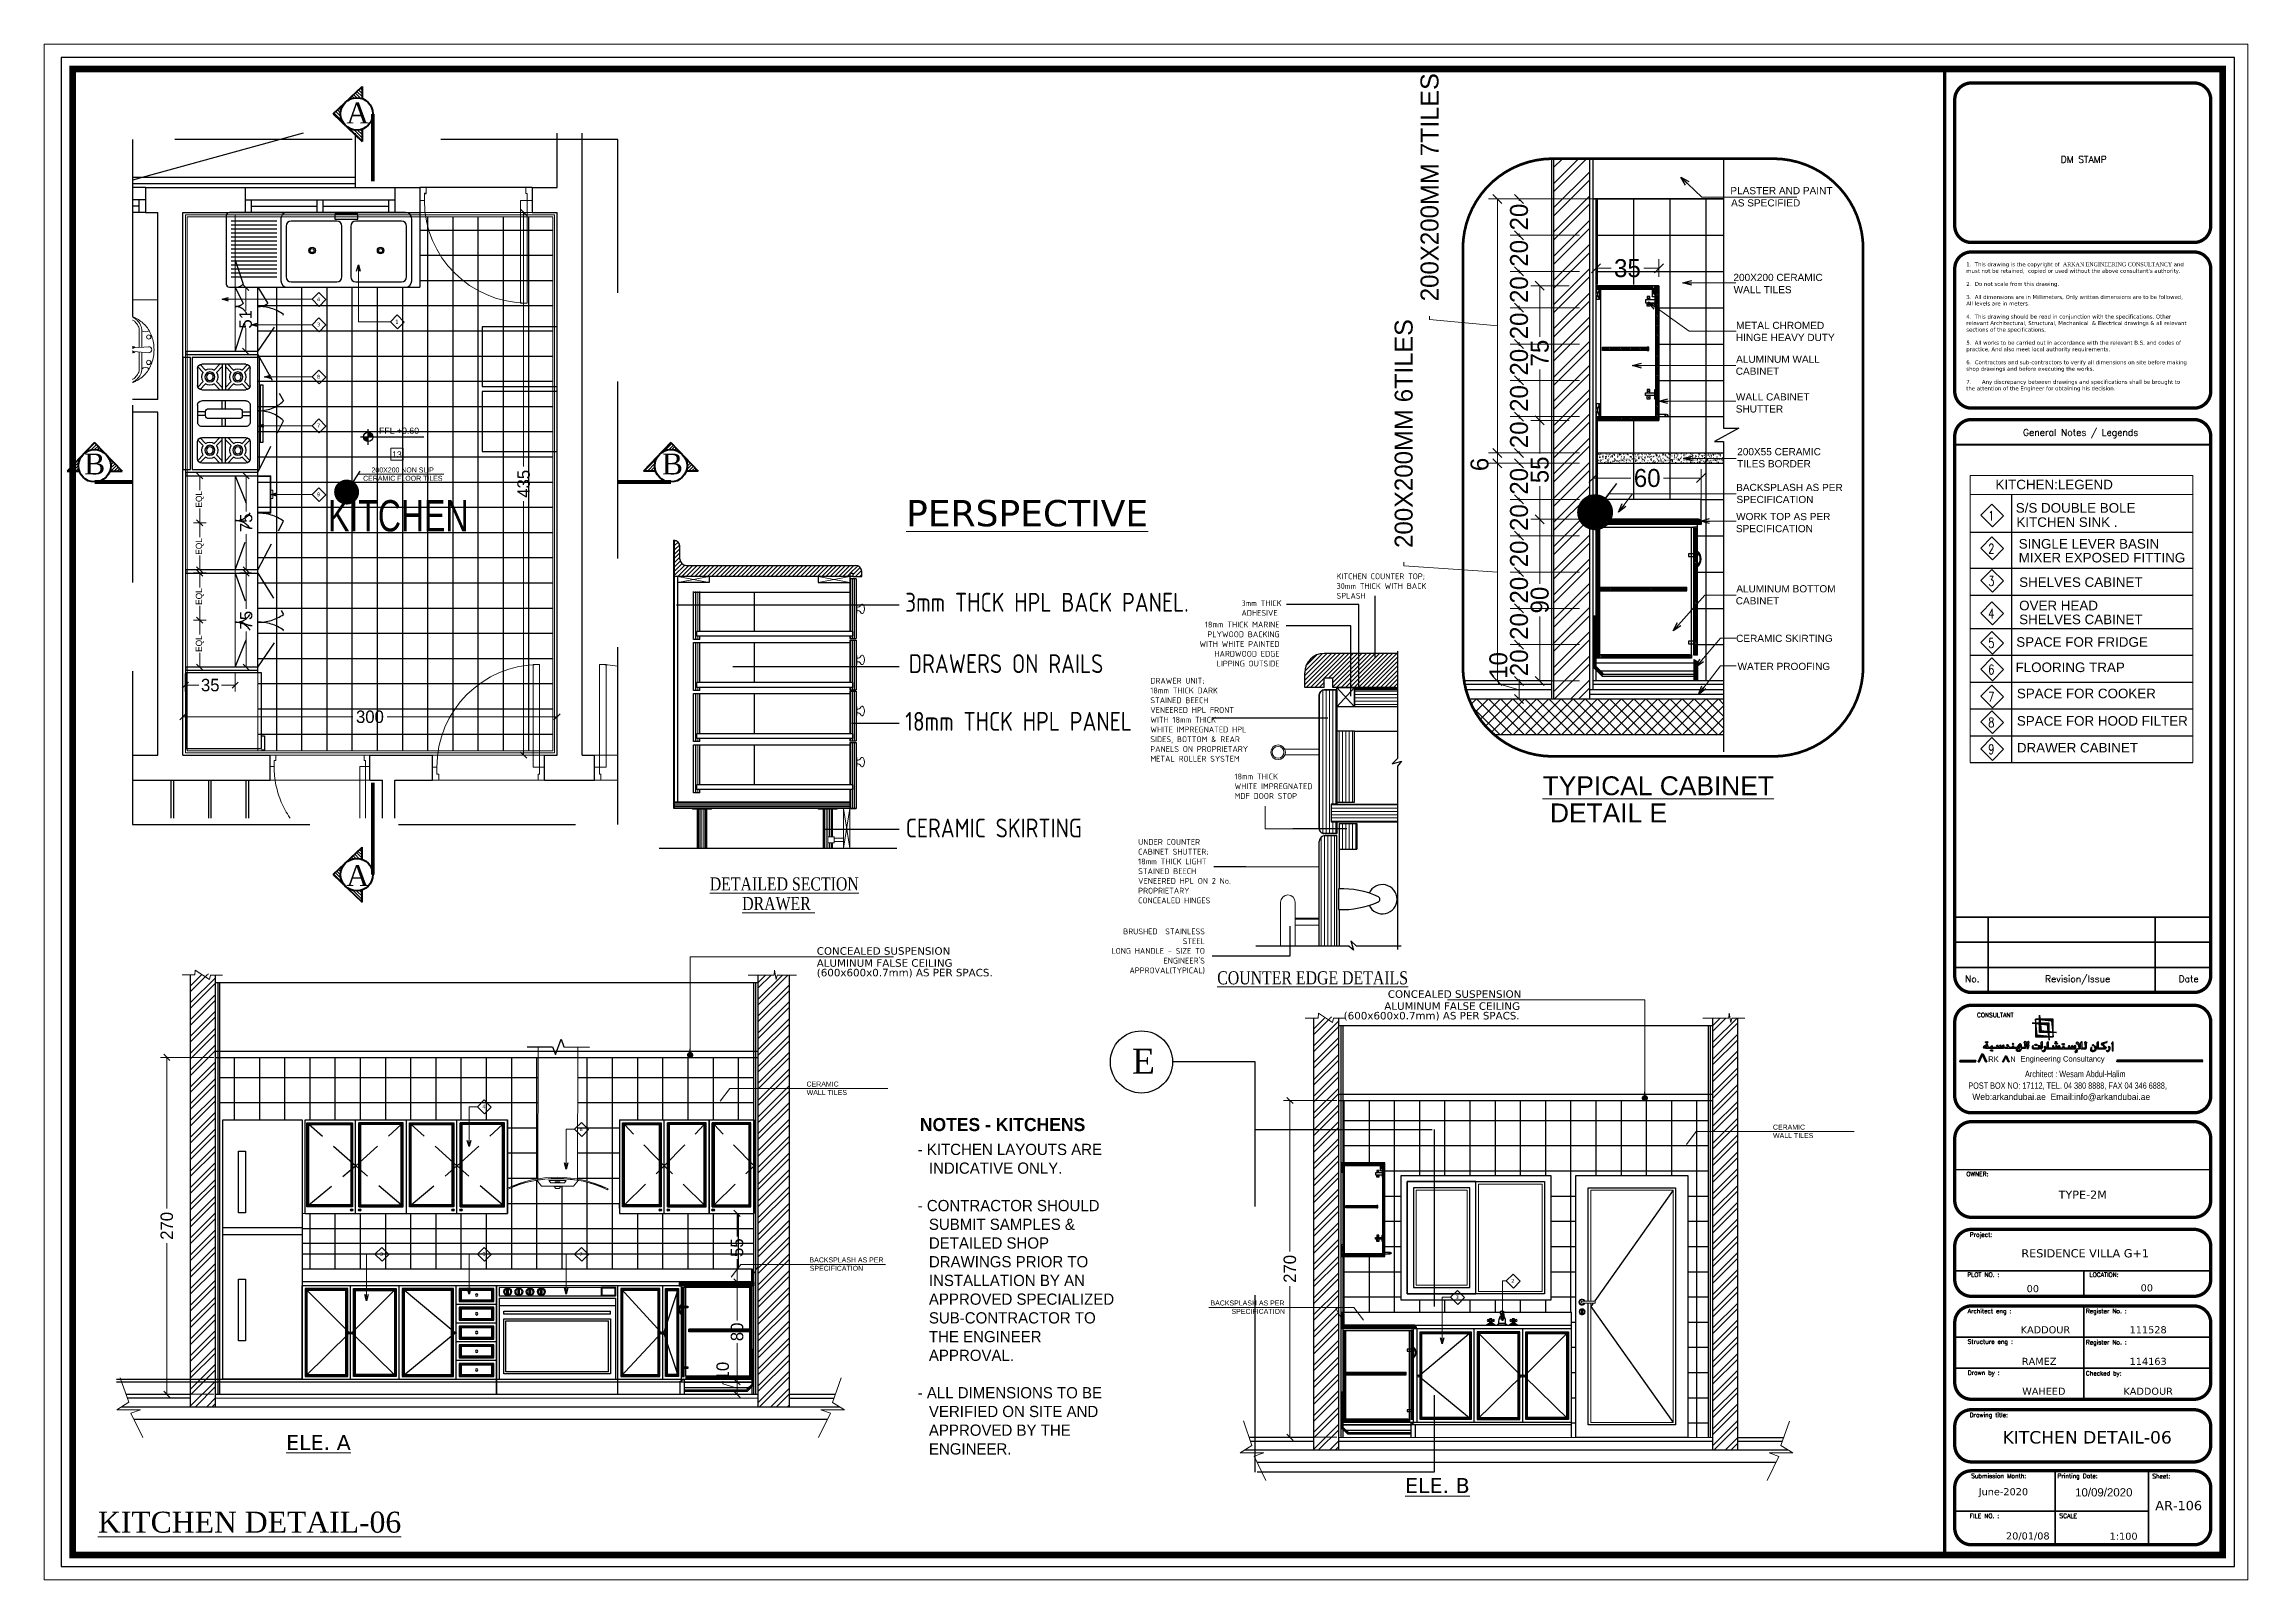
# Paper-space layout 'KITCHEN DETILS-06' of a CAD drawing. Header units: centimetres, sheet in millimetres. Extents: x 0 to 574, y 0 to 400.
# The model-space entities are those that its viewports show. They can reach past a viewport. Long polylines and large blocks are cut down to what shows.
import ezdxf
from ezdxf.enums import TextEntityAlignment as Align
from ezdxf.xclip import XClip

# ---------------------------------------------------------------- set-up
doc = ezdxf.new("R2010")
doc.units = ezdxf.units.CM
doc.header["$LTSCALE"] = 200
doc.header["$XCLIPFRAME"] = 0
doc.header["$PDMODE"] = 2
for name, pattern in [('A-106-Typical Floor Plan$0$HIDDEN', [0.375, 0.25, -0.125]), ('CENTER2', [1.125, 0.75, -0.125, 0.125, -0.125]), ('DASHED', [0.75, 0.5, -0.25]), ('DASHED2', [0.375, 0.25, -0.125]), ('HIDDEN', [0.375, 0.25, -0.125]), ('HIDDEN2', [4.7625, 3.175, -1.5875]), ('PHANTOM2', [31.75, 15.875, -3.175, 3.175, -3.175, 3.175, -3.175])]:
    doc.linetypes.add(name, pattern=pattern)
for name, color, linetype in [('A-ANNO-SYM-TEXT', 2, 'Continuous'), ('A-DIM', 10, 'Continuous'), ('A-Dim-50', 8, 'Continuous'), ('A-FIXT', 9, 'Continuous'), ('A-Hat', 8, 'Continuous'), ('A-Kitchen Drawer', 3, 'Continuous'), ('A-REF-TARG', 2, 'PHANTOM2'), ('A-SCDT-HATH', 9, 'Continuous'), ('A-SECD-MDUM', 7, 'Continuous'), ('A-SECD-THCK', 2, 'Continuous'), ('A-SYM-LVLS', 2, 'Continuous'), ('A-TEXT-NOTES', 3, 'Continuous'), ('AEL-LINE-FACADE 1', 1, 'Continuous'), ('AFP-BW-INTERNAL', 4, 'Continuous'), ('AFP-HATCH-TILES', 251, 'Continuous'), ('AFP-KITCHEN-CUPBOARD', 11, 'Continuous'), ('AFP-TOILET FIXTURE', 8, 'Continuous'), ('AFP-WALL  PLASTER', 8, 'Continuous'), ('ARCH-TEXT', 6, 'Continuous'), ('ASC-CONCRETE', 5, 'Continuous'), ('ASC-HATCH', 251, 'Continuous'), ('ASC-KITCHEN-COUNTER', 6, 'Continuous'), ('ASC-KITCHEN-OVERHEAD', 2, 'Continuous'), ('ASC-TILES', 2, 'Continuous'), ('AXIS', 9, 'CENTER2'), ('BATH-FUR', 8, 'Continuous'), ('Border 100x200', 2, 'Continuous'), ('Break Line', 1, 'Continuous'), ('cabinets', 1, 'Continuous'), ('COL', 1, 'Continuous'), ('CPBRD-HTCH', 53, 'Continuous'), ('DIM', 11, 'Continuous'), ('DIMLINE', 1, 'Continuous'), ('DORWIN', 4, 'Continuous'), ('ELE-COLUM', 7, 'Continuous'), ('FLOORING', 10, 'Continuous'), ('GRID', 9, 'DASHED2'), ('numbers', 3, 'Continuous'), ('Section', 7, 'Continuous'), ('SECTION-MARK', 7, 'Continuous'), ('STAIRS', 7, 'Continuous'), ('STEP', 7, 'Continuous'), ('STEPS', 7, 'Continuous'), ('symbol-sec', 4, 'Continuous'), ('text-description', 3, 'Continuous'), ('TH--BORDER2', 7, 'Continuous'), ('TH--TEXT', 3, 'Continuous'), ('THIET-BI', 21, 'Continuous'), ('TXT', 6, 'Continuous'), ('WIN', 6, 'Continuous'), ('WINDOR', 6, 'Continuous'), ('wipeout', 85, 'Continuous'), ('Z-RUBBER', 8, 'Continuous')]:
    doc.layers.add(name, color=color, linetype=linetype)
for name, color, linetype, lineweight in [('A-Fix', 6, 'Continuous', 0), ('AFP-ceramic', 10, 'Continuous', 5), ('DIM2', 4, 'Continuous', 9), ('FIXTURE', 6, 'Continuous', 13), ('FRAM', 7, 'Continuous', 0), ('HA', 251, 'Continuous', 0), ('HAT', 8, 'Continuous', 9), ('HATCH', 8, 'Continuous', 5), ('Layer1', 67, 'Continuous', 9), ('Level 10', 7, 'Continuous', 0), ('PLAN', 7, 'Continuous', 40), ('S.STEEL', 8, 'Continuous', 18), ('TEXT', 6, 'Continuous', 18), ('TITLE', 7, 'Continuous', 20), ('WALL', 3, 'Continuous', 25)]:
    doc.layers.add(name, color=color, linetype=linetype, lineweight=lineweight)
doc.styles.add('$0$$0$$0$sheet notes', font='verdana.ttf')
doc.styles.add('$0$$0$$0$T2', font='')
doc.styles.add('$0$$0$$0$T3', font='timesbd.ttf')
doc.styles.add('$0$$0$Roman', font='romans')
doc.styles.add('ARIAL', font='arial.ttf', dxfattribs={"width": 0.8, "height": 150})
doc.styles.add('MOHD', font='isocpeur.ttf')
doc.styles.add('ROMAND', font='times.ttf')
doc.styles.add('ROMANS', font='romans.shx', dxfattribs={"width": 0.8})
doc.styles.add('sheet notes', font='verdana.ttf')
doc.styles.get("Standard").update_dxf_attribs({"font": 'arial.ttf'})
doc.styles.add('Style-Arial', font='arial.ttf')
doc.styles.add('STYLE1', font='times.ttf')
doc.styles.add('style8', font='swisscl.ttf', dxfattribs={"width": 0.8})
doc.styles.add('T2', font='')
doc.styles.add('TITLE SHEET SELAITIN$0$$0$$0$$0$sheet notes', font='verdana.ttf')
doc.styles.add('TORATH', font='arial.ttf')
doc.styles.add('TT1', font='times.ttf', dxfattribs={"width": 0.8, "height": 40})
doc.styles.add('XXX-KITCHEN NOTES$0$century gothic', font='GOTHIC.TTF')
doc.styles.get('$0$$0$$0$T2').set_extended_font_data('Elisia')
doc.styles.get('T2').set_extended_font_data('Elisia')
doc.dimstyles.new('- IN SIDE', dxfattribs={"dimtxt": 150, "dimasz": 5, "dimexe": 10, "dimexo": 10, "dimgap": 30, "dimtad": 1, "dimdec": 0, "dimzin": 0, "dimdsep": 46, "dimtxsty": 'ROMANS', "dimblk": '3a', "dimcen": 7.5, "dimse1": 1, "dimse2": 1, "dimclrd": 1, "dimclre": 1, "dimclrt": 3, "dimadec": 0, "dimazin": 1, "dimtfac": 1, "dimtdec": 0, "dimtix": 1, "dimtofl": 0, "dimtmove": 0, "dimatfit": 3, "dimfxl": 0, "dimtolj": 1, "dimtzin": 0, "dimarcsym": 0})
doc.dimstyles.new('Copy of Details SCALE 20', dxfattribs={"dimtxt": 0.25, "dimasz": 0.16, "dimexe": 0.05, "dimexo": 0.1, "dimgap": 0.02, "dimtad": 1, "dimdec": 1, "dimlfac": 20, "dimzin": 0, "dimdsep": 46, "dimtxsty": 'MOHD', "dimblk": 'ARCHTICK', "dimcen": 0.09, "dimdle": 0.05, "dimclrt": 7, "dimadec": 0, "dimazin": 0, "dimtfac": 1, "dimtdec": 1, "dimtmove": 1, "dimatfit": 3, "dimldrblk": 'DOT', "dimfxl": 0, "dimtolj": 2, "dimtzin": 0, "dimarcsym": 0})
doc.dimstyles.new('Details 2', dxfattribs={"dimtxt": 0.25, "dimasz": 0.16, "dimexe": 0.05, "dimexo": 0.1, "dimgap": 0.02, "dimtad": 1, "dimdec": 1, "dimlfac": 50, "dimzin": 0, "dimdsep": 46, "dimtxsty": 'MOHD', "dimblk": 'ARCHTICK', "dimcen": 0.09, "dimdle": 0.05, "dimclrd": 40, "dimclre": 40, "dimclrt": 7, "dimadec": 0, "dimazin": 0, "dimtfac": 1, "dimtdec": 1, "dimtmove": 1, "dimatfit": 3, "dimldrblk": 'DOT', "dimfxl": 0, "dimtolj": 2, "dimtzin": 0, "dimarcsym": 0})
doc.dimstyles.new('NORMAL', dxfattribs={"dimtxt": 18, "dimasz": 5, "dimexe": 5, "dimexo": 5, "dimgap": 1, "dimtad": 0, "dimdec": 0, "dimdsep": 46, "dimtxsty": 'T2', "dimblk1": 'OBLIQUE', "dimblk2": 'OBLIQUE', "dimsah": 1, "dimcen": 0.09, "dimclrd": 4, "dimclre": 4, "dimclrt": 6, "dimadec": 0, "dimazin": 0, "dimtfac": 1, "dimtdec": 0, "dimtofl": 0, "dimtmove": 1, "dimatfit": 2, "dimldrblk": 'OPEN30', "dimfxl": 0, "dimtolj": 1, "dimtzin": 0, "dimlwd": 5, "dimlwe": 5, "dimarcsym": 0})
doc.dimstyles.new('NORMAL-1', dxfattribs={"dimtxt": 10, "dimasz": 5, "dimexe": 5, "dimexo": 5, "dimgap": 1, "dimtad": 0, "dimdec": 0, "dimdsep": 46, "dimtxsty": 'T2', "dimblk1": 'OBLIQUE', "dimblk2": 'OBLIQUE', "dimsah": 1, "dimcen": 0.09, "dimclrd": 4, "dimclre": 4, "dimclrt": 6, "dimadec": 0, "dimazin": 0, "dimtfac": 1, "dimtdec": 0, "dimtofl": 0, "dimtmove": 1, "dimatfit": 3, "dimldrblk": 'OPEN30', "dimfxl": 0, "dimtolj": 1, "dimtzin": 0, "dimlwd": 5, "dimlwe": 5, "dimarcsym": 0})
pattern_1 = [(135, (17579.3092, -25008.04355), (0.449012806, 0.449012806), [])]
pattern_2 = [(135, (-17173.9867, 14795.903), (0.449012806, 0.449012806), [])]
pattern_3 = [(90, (634132.584, 498915.6784), (-2.636126867, 0), [])]
pattern_4 = [(90, (54414.9586, 19671.6216), (-1.57495345, 0), [])]
pattern_5 = [(135, (70869.1518, -15389.9746), (0.449012806, 0.449012806), [])]
pattern_6 = [(135, (70022.9528, -15424.47745), (0.449012806, 0.449012806), [])]
pattern_7 = [(135, (35271.15686, 24379.43676), (0.449012806, 0.449012806), [])]
pattern_8 = [(45, (48465.165385, -204592.156179), (-0.005587111051, 0.005587111051), [])]
pattern_9 = [(45, (48465.165385, -204592.15618), (-0.0558711105, 0.0558711105), [])]

psp = doc.layouts.new('KITCHEN DETILS-06')

msp = doc.modelspace()

# ---------------------------------------------------------------- texts
at = {"color": 0, "style": 'TITLE SHEET SELAITIN$0$$0$$0$$0$sheet notes'}
for s, height, p in [('KITCHEN DETAIL-06', 10, (55010.8522, 9666.0167)), ('AR-106', 7.5, (55084.1788, 9611.3115))]:
    msp.add_text(s, height=height, dxfattribs=at).set_placement(p, align=Align.MIDDLE)
at = {"layer": 'ARCH-TEXT', "lineweight": -3, "style": 'ROMAND'}
for s, p in [('B', (53405.3009, 10437.7814)), ('B', (53868.4506, 10437.7814)), ('A', (53615.4414, 10107.9254))]:
    msp.add_text(s, height=16.7344, dxfattribs=at).set_placement(p)
at = {"layer": 'DIM', "color": 7, "linetype": 'ByBlock', "style": 'STYLE1'}
msp.add_text('E', height=20, dxfattribs=at).set_placement((54245.1871, 9957.5032, 0))
at = {"layer": 'TEXT'}
for s, height, style, p in [('KITCHEN:LEGEND', 7.675217, 'ARIAL', (54937.3636, 10425.8548)), ('%%UPERSPECTIVE', 21.047936, 'sheet notes', (54064.173, 10396.2325)), (' S/S DOUBLE BOLE', 7.675217, 'Style-Arial', (54950.6718, 10407.1501)), ('KITCHEN SINK .', 7.675217, 'Style-Arial', (54954.154, 10395.7256)), ('SINGLE LEVER BASIN', 7.675217, 'Style-Arial', (54956.0146, 10378.3591)), ('MIXER EXPOSED FITTING', 7.675217, 'Style-Arial', (54956.0146, 10367.2541)), ('SHELVES CABINET ', 7.675217, 'Style-Arial', (54956.3582, 10347.6244)), ('OVER HEAD', 7.67522, 'Style-Arial', (54956.3582, 10328.9052)), ('SHELVES CABINET ', 7.675217, 'Style-Arial', (54956.3582, 10317.7666)), (' SPACE FOR FRIDGE', 7.675217, 'Style-Arial', (54951.0523, 10299.6503)), ('FLOORING TRAP', 7.675217, 'Style-Arial', (54953.4698, 10279.3726)), ('SPACE FOR COOKER ', 7.675217, 'Style-Arial', (54954.5191, 10258.389)), ('SPACE FOR HOOD FILTER', 7.675217, 'Style-Arial', (54954.5191, 10236.4124)), ('DRAWER CABINET ', 7.675217, 'Style-Arial', (54954.5191, 10214.9218)), ('CONCEALED SUSPENSION', 6.013696, 'sheet notes', (53992.5484, 10052.8178, 0)), ('ALUMINUM FALSE CEILING', 6.013696, 'sheet notes', (53992.5484, 10043.1989, 0)), ('(600x600x0.7mm) AS PER SPACS.', 6.013696, 'sheet notes', (53992.5484, 10035.5024, 0)), ('CONCEALED SUSPENSION', 6.013696, 'sheet notes', (54450.304, 10018.2826, 0)), ('(600x600x0.7mm) AS PER SPACS.', 6.013696, 'sheet notes', (54414.9124, 10000.9672, 0)), ('ALUMINUM FALSE CEILING', 6.013696, 'sheet notes', (54447.4486, 10008.6637, 0)), ('CERAMIC', 4, 'Style-Arial', (53984.3709, 9947.1689, -0.0027)), ('4', 3.0068, 'sheet notes', (53724.4411, 9929.5462, 0)), ('WALL TILES', 4, 'Style-Arial', (53984.4664, 9940.434, -0.0027)), ('8', 3.0068, 'sheet notes', (53802.3567, 9911.4924, 0)), ('CERAMIC', 4, 'Style-Arial', (54758.9764, 9912.6337, -0.0027)), ('WALL TILES', 4, 'Style-Arial', (54759.0719, 9905.8988, -0.0027)), ('3', 3.0068, 'sheet notes', (53642.2744, 9811.3678, 0)), ('9', 3.0068, 'sheet notes', (53724.4411, 9811.3678, 0)), ('7', 3.0068, 'sheet notes', (53802.3567, 9811.3678, 0)), ('BACKSPLASH AS PER', 4, 'Style-Arial', (53986.7424, 9806.2132, -0.0027)), ('SPECIFICATION', 4, 'Style-Arial', (53986.9006, 9799.4756, -0.0027)), ('2', 3.0068, 'sheet notes', (54549.141, 9789.9305, 0)), ('BACKSPLASH AS PER', 4, 'Style-Arial', (54308.1558, 9771.678, -0.0027)), ('SPECIFICATION', 4, 'Style-Arial', (54325.0153, 9764.9404, -0.0027)), ('3', 3.0068, 'sheet notes', (54504.5353, 9776.8326, 0)), ('%%UELE. A', 12.02739, 'sheet notes', (53567.2098, 9655.8537, 0)), ('%%UELE. B', 12.02739, 'sheet notes', (54464.0983, 9621.3185, 0))]:
    msp.add_text(s, height=height, dxfattribs=dict(at, style=style)).set_placement(p)
at = {"layer": 'TEXT', "style": 'MOHD', "width": 0.819086}
for s, p in [('3mm THCK HPL BACK PANEL.', (54063.4572, 10327.762)), ('DRAWERS ON RAILS', (54066.3236, 10278.569)), ('18mm THCK HPL PANEL', (54063.4572, 10232.3152)), ('CERAMIC SKIRTING', (54063.9368, 10146.8118))]:
    msp.add_text(s, height=15.119553, dxfattribs=at).set_placement(p)
at = {"layer": 'TEXT'}
for s, insert, char_height, width, attachment_point, style in [('KITCHEN COUNTER TOP;\\P30mm THICK WITH BACK\\PSPLASH', (54409.2054, 10358.4811), 4.686448, 74.778869, 1, 'MOHD'), ('3mm THICK \\PADHESIVE', (54332.9866, 10336.9713), 4.68645, 164.025672, 1, 'MOHD'), ('18mm THICK MARINE\\PPLYWOOD BACKING\\PWITH WHITE PAINTED\\PHARDWOOD EDGE\\PLIPPING OUTSIDE', (54363.4985, 10319.8141), 4.686448, 164.025672, 3, 'MOHD'), ('DRAWER UNIT;\\P18mm THICK DARK STAINED BEECH VENEERED HPL FRONT WITH 18mm THICK  \\PWHITE IMPREGNATED HPL \\PSIDES, BOTTOM & REAR \\PPANELS ON PROPRIETARY \\PMETAL ROLLER SYSTEM ', (54259.9374, 10274.7561), 4.686448, 74.798629, 1, 'MOHD'), ('18mm THICK \\PWHITE IMPREGNATED\\PMDF DOOR STOP', (54327.4445, 10198.0141), 4.686448, 74.658371, 1, 'MOHD'), ('UNDER COUNTER CABINET SHUTTER;\\P18mm THICK LIGHT STAINED BEECH VENEERED HPL ON 2 No. PROPRIETARY CONCEALED HINGES', (54250.1994, 10145.5564), 4.686448, 74.658371, 1, 'MOHD'), ("BRUSHED  STAINLESS STEEL \\PLONG HANDLE - SIZE TO  \\PENGINEER'S APPROVAL(TYPICAL)", (54303.6998, 10073.8503), 4.686448, 74.624868, 3, 'MOHD'), ('\\pi-9,l9;- KITCHEN LAYOUTS ARE INDICATIVE ONLY.\\P\\P- CONTRACTOR SHOULD SUBMIT SAMPLES & DETAILED SHOP DRAWINGS PRIOR TO INSTALLATION BY AN APPROVED SPECIALIZED SUB-CONTRACTOR TO THE ENGINEER APPROVAL.\\P\\P- ALL DIMENSIONS TO BE VERIFIED ON SITE AND APPROVED BY THE ENGINEER.', (54073.4441, 9901.2804), 9, 161.933052, 1, 'XXX-KITCHEN NOTES$0$century gothic')]:
    msp.add_mtext(s, dxfattribs=dict(at, insert=insert, char_height=char_height, width=width, attachment_point=attachment_point, style=style))
at = {"layer": 'TEXT', "insert": (54075.185, 9921.9484), "char_height": 10.5, "attachment_point": 1}
msp.add_mtext('{\\fCentury Gothic|b1|i0|c0|p34;\\W1;NOTES - KITCHENS}', dxfattribs=at)
at = {"layer": 'TITLE', "style": 'TT1', "width": 0.8}
for s, p in [('%%UDETAILED SECTION', (53906.792, 10104.3344)), ('%%UCOUNTER EDGE DETAILS', (54313.5479, 10029.0834))]:
    msp.add_text(s, height=10.5, dxfattribs=at).set_placement(p)
msp.add_text('%%UDRAWER ', height=10.5, dxfattribs=at).set_placement((53961.8609, 10093.8043), align=Align.MIDDLE)
at = {"layer": 'TITLE', "style": 'TT1'}
msp.add_text('%%UKITCHEN DETAIL-06', height=16.8, dxfattribs=at).set_placement((53537.9255, 9598.0014), align=Align.MIDDLE)

# ---------------------------------------------------------------- blocks, each defined once
blk = doc.blocks.new('A$C397E50C8')
at = {"layer": 'Layer1', "color": 8}
for p, q in [((0.38, 0.385), (0.248, 0.385)), ((0.38, 0.365), (0.248, 0.365)), ((0.385, 0.322), (0.375, 0.441)), ((0.415, 0.322), (0.424, 0.441)), ((0.42, 0.385), (0.552, 0.385)), ((0.42, 0.365), (0.552, 0.365)), ((0.8, 0.514), (0.8, 0.114)), ((0, 0.114), (0.187, 0.114)), ((0.616, 0.114), (0.8, 0.114))]:
    blk.add_line(p, q, dxfattribs=at)
for centre in [(0.298, 0.441), (0.502, 0.441)]:
    blk.add_circle(centre, 0.017, dxfattribs=at)
for centre, radius, start, end in [((0.365, 0.231), 0.242, 130.8429, 154.3988), ((0.255, 0.262), 0.124, 115.1324, 138.557), ((0.255, 0.262), 0.104, 115.1324, 138.557), ((0.248, 0.277), 0.108, 90, 115.1324), ((0.386, 0.206), 0.275, 109.7015, 130.8429), ((0.248, 0.277), 0.0879, 90, 115.1324), ((0.2, 0.414), 0.0561, 328.5927, 32.0804), ((0.4, 0.167), 0.316, 90, 109.7015), ((0.4, 0.441), 0.0245, 0, 180), ((0.4, 0.167), 0.316, 70.2985, 90), ((0.414, 0.206), 0.275, 49.1571, 70.2985), ((0.6, 0.414), 0.0561, 147.9196, 211.4073), ((0.552, 0.277), 0.108, 64.8676, 90), ((0.552, 0.277), 0.0879, 64.8676, 90), ((0.545, 0.262), 0.104, 41.443, 64.8676), ((0.435, 0.231), 0.242, 25.6012, 49.1571), ((0.545, 0.262), 0.124, 41.443, 64.8676), ((0.332, 0.247), 0.206, 154.3988, 180), ((0.282, 0.247), 0.156, 159.911, 180), ((0.298, 0.247), 0.172, 180, 207.7048), ((0.265, 0.253), 0.138, 138.557, 159.911), ((0.282, 0.247), 0.136, 159.911, 180), ((0.298, 0.247), 0.152, 180, 207.7048), ((0.265, 0.253), 0.118, 138.557, 159.911), ((0.4, 0.314), 0.0245, 130.1483, 49.8517), ((0.4, 0.314), 0.017, 151.52, 28.48), ((0.4, 0.323), 0.015, 184.5957, 355.4043), ((0.535, 0.253), 0.118, 20.089, 41.443), ((0.502, 0.247), 0.152, 332.2952, 0), ((0.535, 0.253), 0.138, 20.089, 41.443), ((0.518, 0.247), 0.136, 0, 20.089), ((0.468, 0.247), 0.206, 0, 25.6012), ((0.502, 0.247), 0.172, 332.2952, 0), ((0.518, 0.247), 0.156, 0, 20.089), ((0.39, 0.318), 0.287, 211.6966, 225.1435), ((0.347, 0.272), 0.208, 207.7048, 231.7336), ((0.39, 0.318), 0.287, 225.1435, 230.6034), ((0.355, 0.257), 0.218, 227.5536, 253.317), ((0.379, 0.313), 0.259, 231.7336, 251.9061), ((0.39, 0.318), 0.287, 249.6954, 271.4336), ((0.4, 0.377), 0.326, 251.9061, 270), ((0.4, 0.377), 0.346, 269.5314, 270), ((0.4, 0.377), 0.326, 270, 288.0939), ((0.4, 0.377), 0.346, 270, 288.0939), ((0.421, 0.313), 0.259, 288.0939, 308.2664), ((0.421, 0.313), 0.279, 288.0939, 308.2664), ((0.453, 0.272), 0.208, 308.2664, 332.2952), ((0.453, 0.272), 0.228, 308.2664, 315.8627), ((0.453, 0.272), 0.228, 315.8627, 332.2952)]:
    blk.add_arc(centre, radius, start, end, dxfattribs=at)
blk = doc.blocks.new('CLOSET')
blk.add_wipeout([(-2144343.954, -2148345.497), (-2144343.793, -2148345.497), (-2144343.787, -2148345.499), (-2144343.779, -2148345.505), (-2144343.778, -2148345.508), (-2144343.775, -2148345.515), (-2144343.774, -2148345.519), (-2144343.774, -2148345.848), (-2144343.776, -2148345.856), (-2144343.779, -2148345.861), (-2144343.781, -2148345.864), (-2144343.783, -2148345.866), (-2144343.789, -2148345.869), (-2144343.792, -2148345.87), (-2144343.796, -2148345.87), (-2144343.954, -2148345.87), (-2144343.954, -2148345.506)]).dxf.layer = 'wipeout'
at = {"layer": 'BATH-FUR', "color": 8, "linetype": 'Continuous'}
for p, q in [((-2144343.954, -2148345.87), (-2144343.954, -2148345.497)), ((-2144343.948, -2148345.864), (-2144343.948, -2148345.504)), ((-2144343.905, -2148345.684), (-2144343.843, -2148345.684)), ((-2144343.874, -2148345.653), (-2144343.874, -2148345.715))]:
    blk.add_line(p, q, dxfattribs=at)
blk.add_circle((-2144343.874, -2148345.684), 0.0231, dxfattribs=at)
blk.add_wipeout([(-2144343.753, -2148345.529), (-2144343.691, -2148345.522), (-2144343.66, -2148345.518), (-2144343.643, -2148345.516), (-2144343.619, -2148345.514), (-2144343.602, -2148345.512), (-2144343.58, -2148345.51), (-2144343.566, -2148345.509), (-2144343.544, -2148345.507), (-2144343.527, -2148345.505), (-2144343.504, -2148345.504), (-2144343.482, -2148345.502), (-2144343.462, -2148345.502), (-2144343.443, -2148345.502), (-2144343.43, -2148345.502), (-2144343.424, -2148345.502), (-2144343.406, -2148345.504), (-2144343.401, -2148345.504), (-2144343.384, -2148345.507), (-2144343.368, -2148345.51), (-2144343.358, -2148345.513), (-2144343.346, -2148345.517), (-2144343.34, -2148345.519), (-2144343.331, -2148345.523), (-2144343.321, -2148345.528), (-2144343.309, -2148345.535), (-2144343.304, -2148345.539), (-2144343.297, -2148345.544), (-2144343.292, -2148345.549), (-2144343.284, -2148345.555), (-2144343.276, -2148345.563), (-2144343.264, -2148345.577), (-2144343.252, -2148345.595), (-2144343.248, -2148345.603), (-2144343.242, -2148345.616), (-2144343.239, -2148345.625), (-2144343.236, -2148345.635), (-2144343.234, -2148345.644), (-2144343.233, -2148345.649), (-2144343.231, -2148345.669), (-2144343.23, -2148345.687), (-2144343.231, -2148345.7), (-2144343.232, -2148345.711), (-2144343.234, -2148345.722), (-2144343.235, -2148345.729), (-2144343.239, -2148345.741), (-2144343.242, -2148345.751), (-2144343.244, -2148345.756), (-2144343.25, -2148345.767), (-2144343.252, -2148345.772), (-2144343.259, -2148345.784), (-2144343.268, -2148345.795), (-2144343.278, -2148345.806), (-2144343.292, -2148345.819), (-2144343.299, -2148345.825), (-2144343.31, -2148345.833), (-2144343.317, -2148345.837), (-2144343.327, -2148345.843), (-2144343.337, -2148345.847), (-2144343.353, -2148345.853), (-2144343.363, -2148345.856), (-2144343.379, -2148345.86), (-2144343.401, -2148345.863), (-2144343.437, -2148345.866), (-2144343.464, -2148345.866), (-2144343.494, -2148345.865), (-2144343.519, -2148345.863), (-2144343.544, -2148345.861), (-2144343.577, -2148345.858), (-2144343.611, -2148345.855), (-2144343.627, -2148345.853), (-2144343.656, -2148345.85), (-2144343.673, -2148345.848), (-2144343.694, -2148345.846), (-2144343.722, -2148345.842), (-2144343.753, -2148345.839), (-2144343.753, -2148345.548)]).dxf.layer = 'wipeout'
at = {"color": 8, "ltscale": 0.001, "const_width": 0.000508}
for points in [[(-2144343.954, -2148345.497), (-2144343.796, -2148345.497), (-2144343.791, -2148345.498), (-2144343.784, -2148345.501), (-2144343.779, -2148345.505), (-2144343.776, -2148345.511), (-2144343.774, -2148345.519), (-2144343.774, -2148345.848), (-2144343.776, -2148345.856), (-2144343.779, -2148345.861), (-2144343.781, -2148345.864), (-2144343.785, -2148345.867), (-2144343.792, -2148345.87), (-2144343.796, -2148345.87), (-2144343.954, -2148345.87), (-2144343.954, -2148345.497)], [(-2144343.753, -2148345.529), (-2144343.753, -2148345.839), (-2144343.651, -2148345.85), (-2144343.586, -2148345.857), (-2144343.527, -2148345.862), (-2144343.487, -2148345.865), (-2144343.446, -2148345.866), (-2144343.421, -2148345.865), (-2144343.401, -2148345.863), (-2144343.379, -2148345.86), (-2144343.363, -2148345.856), (-2144343.347, -2148345.851), (-2144343.332, -2148345.845), (-2144343.317, -2148345.837), (-2144343.304, -2148345.829), (-2144343.294, -2148345.821), (-2144343.283, -2148345.811), (-2144343.273, -2148345.801), (-2144343.264, -2148345.79), (-2144343.255, -2148345.778), (-2144343.244, -2148345.756), (-2144343.24, -2148345.746), (-2144343.235, -2148345.729), (-2144343.231, -2148345.708), (-2144343.23, -2148345.693), (-2144343.23, -2148345.681), (-2144343.231, -2148345.665), (-2144343.233, -2148345.649), (-2144343.235, -2148345.639), (-2144343.241, -2148345.62), (-2144343.251, -2148345.598), (-2144343.264, -2148345.577), (-2144343.276, -2148345.563), (-2144343.289, -2148345.551), (-2144343.304, -2148345.539), (-2144343.315, -2148345.532), (-2144343.327, -2148345.525), (-2144343.342, -2148345.518), (-2144343.353, -2148345.515), (-2144343.371, -2148345.51), (-2144343.388, -2148345.506), (-2144343.404, -2148345.504), (-2144343.43, -2148345.502), (-2144343.452, -2148345.502), (-2144343.471, -2148345.502), (-2144343.492, -2148345.503), (-2144343.504, -2148345.504), (-2144343.522, -2148345.505), (-2144343.566, -2148345.509), (-2144343.594, -2148345.511), (-2144343.622, -2148345.514), (-2144343.651, -2148345.517), (-2144343.691, -2148345.522), (-2144343.753, -2148345.529)]]:
    blk.add_lwpolyline(points, dxfattribs=at)
at = {"layer": 'BATH-FUR', "color": 8, "linetype": 'Continuous'}
for p, q in [((-2144343.781, -2148345.519), (-2144343.781, -2148345.848)), ((-2144343.774, -2148345.519), (-2144343.774, -2148345.848)), ((-2144343.746, -2148345.535), (-2144343.746, -2148345.833)), ((-2144343.632, -2148345.551), (-2144343.463, -2148345.546)), ((-2144343.664, -2148345.584), (-2144343.664, -2148345.782)), ((-2144343.796, -2148345.87), (-2144343.954, -2148345.87)), ((-2144343.796, -2148345.864), (-2144343.948, -2148345.864)), ((-2144343.632, -2148345.815), (-2144343.463, -2148345.82))]:
    blk.add_line(p, q, dxfattribs=at)
for points in [[(-2144343.23, -2148345.684), (-2144343.231, -2148345.66), (-2144343.235, -2148345.639), (-2144343.241, -2148345.62), (-2144343.248, -2148345.603), (-2144343.256, -2148345.588), (-2144343.266, -2148345.575), (-2144343.276, -2148345.563), (-2144343.286, -2148345.553), (-2144343.297, -2148345.544), (-2144343.307, -2148345.537), (-2144343.317, -2148345.53), (-2144343.327, -2148345.525), (-2144343.337, -2148345.52), (-2144343.347, -2148345.516), (-2144343.358, -2148345.513), (-2144343.368, -2148345.51), (-2144343.379, -2148345.508), (-2144343.39, -2148345.506), (-2144343.401, -2148345.504), (-2144343.412, -2148345.503), (-2144343.424, -2148345.502), (-2144343.437, -2148345.502), (-2144343.45, -2148345.502), (-2144343.464, -2148345.502), (-2144343.479, -2148345.502), (-2144343.494, -2148345.503), (-2144343.51, -2148345.504), (-2144343.527, -2148345.505), (-2144343.544, -2148345.507), (-2144343.561, -2148345.508), (-2144343.577, -2148345.51), (-2144343.594, -2148345.511), (-2144343.611, -2148345.513), (-2144343.627, -2148345.515), (-2144343.643, -2148345.516), (-2144343.66, -2148345.518), (-2144343.676, -2148345.52), (-2144343.694, -2148345.522), (-2144343.711, -2148345.524), (-2144343.753, -2148345.529), (-2144343.753, -2148345.839), (-2144343.711, -2148345.844), (-2144343.694, -2148345.846), (-2144343.676, -2148345.848), (-2144343.66, -2148345.849), (-2144343.643, -2148345.851), (-2144343.627, -2148345.853), (-2144343.611, -2148345.855), (-2144343.594, -2148345.856), (-2144343.577, -2148345.858), (-2144343.561, -2148345.859), (-2144343.544, -2148345.861), (-2144343.527, -2148345.862), (-2144343.51, -2148345.864), (-2144343.494, -2148345.865), (-2144343.479, -2148345.865), (-2144343.464, -2148345.866), (-2144343.45, -2148345.866), (-2144343.437, -2148345.866), (-2144343.424, -2148345.865), (-2144343.412, -2148345.865), (-2144343.401, -2148345.863), (-2144343.39, -2148345.862), (-2144343.379, -2148345.86), (-2144343.368, -2148345.857), (-2144343.358, -2148345.855), (-2144343.347, -2148345.851), (-2144343.337, -2148345.847), (-2144343.327, -2148345.843), (-2144343.317, -2148345.837), (-2144343.307, -2148345.831), (-2144343.297, -2148345.823), (-2144343.286, -2148345.815), (-2144343.276, -2148345.804), (-2144343.266, -2148345.793), (-2144343.256, -2148345.78), (-2144343.248, -2148345.765), (-2144343.241, -2148345.748), (-2144343.235, -2148345.729), (-2144343.231, -2148345.708), (-2144343.23, -2148345.684)], [(-2144343.237, -2148345.683), (-2144343.238, -2148345.707), (-2144343.241, -2148345.727), (-2144343.247, -2148345.746), (-2144343.254, -2148345.762), (-2144343.262, -2148345.776), (-2144343.271, -2148345.789), (-2144343.281, -2148345.8), (-2144343.291, -2148345.81), (-2144343.301, -2148345.818), (-2144343.311, -2148345.825), (-2144343.32, -2148345.832), (-2144343.33, -2148345.837), (-2144343.34, -2148345.841), (-2144343.35, -2148345.845), (-2144343.36, -2148345.848), (-2144343.37, -2148345.851), (-2144343.38, -2148345.853), (-2144343.391, -2148345.855), (-2144343.401, -2148345.857), (-2144343.413, -2148345.858), (-2144343.424, -2148345.859), (-2144343.437, -2148345.859), (-2144343.45, -2148345.86), (-2144343.464, -2148345.859), (-2144343.478, -2148345.859), (-2144343.494, -2148345.858), (-2144343.51, -2148345.857), (-2144343.526, -2148345.856), (-2144343.543, -2148345.854), (-2144343.56, -2148345.853), (-2144343.577, -2148345.851), (-2144343.594, -2148345.85), (-2144343.61, -2148345.848), (-2144343.626, -2148345.846), (-2144343.643, -2148345.845), (-2144343.659, -2148345.843), (-2144343.676, -2148345.841), (-2144343.693, -2148345.839), (-2144343.711, -2148345.837), (-2144343.746, -2148345.833), (-2144343.746, -2148345.535)], [(-2144343.275, -2148345.682), (-2144343.276, -2148345.664), (-2144343.279, -2148345.648), (-2144343.283, -2148345.634), (-2144343.289, -2148345.622), (-2144343.295, -2148345.611), (-2144343.302, -2148345.602), (-2144343.309, -2148345.593), (-2144343.317, -2148345.586), (-2144343.325, -2148345.579), (-2144343.333, -2148345.573), (-2144343.34, -2148345.568), (-2144343.348, -2148345.565), (-2144343.355, -2148345.561), (-2144343.363, -2148345.558), (-2144343.371, -2148345.556), (-2144343.379, -2148345.554), (-2144343.388, -2148345.552), (-2144343.397, -2148345.55), (-2144343.407, -2148345.549), (-2144343.417, -2148345.548), (-2144343.427, -2148345.547), (-2144343.438, -2148345.546), (-2144343.463, -2148345.546)], [(-2144343.275, -2148345.685), (-2144343.276, -2148345.703), (-2144343.279, -2148345.719), (-2144343.283, -2148345.733), (-2144343.289, -2148345.745), (-2144343.295, -2148345.756), (-2144343.302, -2148345.765), (-2144343.309, -2148345.773), (-2144343.317, -2148345.781), (-2144343.325, -2148345.788), (-2144343.333, -2148345.794), (-2144343.34, -2148345.798), (-2144343.348, -2148345.802), (-2144343.355, -2148345.805), (-2144343.363, -2148345.808), (-2144343.371, -2148345.811), (-2144343.379, -2148345.813), (-2144343.388, -2148345.815), (-2144343.397, -2148345.817), (-2144343.407, -2148345.818), (-2144343.417, -2148345.819), (-2144343.427, -2148345.82), (-2144343.438, -2148345.82), (-2144343.463, -2148345.82)]]:
    blk.add_lwpolyline(points, dxfattribs=at)
for centre, radius, start, end in [((-2144343.631, -2148345.584), 0.0329, 91.6968, 180), ((-2144343.796, -2148345.848), 0.0219, 270, 0), ((-2144343.796, -2148345.848), 0.0153, 270, 0), ((-2144343.631, -2148345.782), 0.0329, 180, 268.3032)]:
    blk.add_arc(centre, radius, start, end, dxfattribs=at)
blk = doc.blocks.new('A$C414D25BB')
at = {"layer": 'Z-RUBBER', "ltscale": 0.05}
h = blk.add_hatch(dxfattribs=at)
h.set_pattern_fill('ANSI31', color=256, style=0)
h.set_pattern_definition([(45, (-21734.0303, -7392.24753), (-0.08838834765, 0.08838834765), [])])
h.paths.add_polyline_path([(0.114, 0.062, -5.138733), (0.115, 0.062), (0.115, 0.06), (0.116, 0.06), (0.115, 0.058), (0.116, 0.058), (0.115, 0.056), (0.113, 0.058), (0.114, 0.058), (0.113, 0.06), (0.114, 0.06)])
at = {"layer": 'FIXTURE'}
for p, q in [((0.857, 0.916), (0.857, 0.116)), ((0.907, 0.916), (0.857, 0.916)), ((0.907, 0.116), (0.907, 0.916)), ((0.107, 0.116), (0.072, 0.116)), ((0.072, 0.116), (0.072, 0.016)), ((0.122, 0.016), (0.072, 0.016)), ((0.107, 0.116), (0.107, 0.062)), ((0.119, 0.062), (0.107, 0.062)), ((0.112, 0.062), (0.122, 0.062)), ((0.122, 0.062), (0.122, 0.016)), ((0.857, 0.116), (0.907, 0.116)), ((0.907, 0.062), (0.897, 0.062)), ((0.897, 0.062), (0.897, 0.016)), ((0.897, 0.016), (0.947, 0.016)), ((0.907, 0.116), (0.947, 0.116)), ((0.907, 0.116), (0.907, 0.062)), ((0.947, 0.116), (0.947, 0.016))]:
    blk.add_line(p, q, dxfattribs=at)
blk.add_lwpolyline([(0.905, 0.062), (0.904, 0.062)], dxfattribs=at)
blk.add_arc((0.907, 0.116), 0.8, 90, 180, dxfattribs=at)
blk = doc.blocks.new('A$C5D3D63B8')
at = {"layer": 'BATH-FUR', "linetype": 'Continuous'}
for p, q in [((0, 1.462), (0, 0.051)), ((0.574, 1.487), (0.025, 1.487)), ((0.08, 1.082), (0.08, 1.449)), ((0.112, 1.082), (0.112, 1.449)), ((0.144, 1.082), (0.144, 1.449)), ((0.176, 1.082), (0.176, 1.449)), ((0.208, 1.082), (0.208, 1.449)), ((0.24, 1.082), (0.24, 1.449)), ((0.272, 1.082), (0.272, 1.449)), ((0.305, 1.082), (0.305, 1.449)), ((0.337, 1.082), (0.337, 1.449)), ((0.369, 1.082), (0.369, 1.449)), ((0.401, 1.082), (0.401, 1.449)), ((0.433, 1.082), (0.433, 1.449)), ((0.465, 1.082), (0.465, 1.449)), ((0.498, 1.082), (0.498, 1.449)), ((0.53, 1.082), (0.53, 1.449)), ((0.599, 0.051), (0.599, 1.462)), ((0.042, 0.967), (0.042, 0.601)), ((0.548, 1.049), (0.051, 1.049)), ((0.489, 1.008), (0.082, 1.008)), ((0.53, 0.601), (0.53, 0.967)), ((0.082, 0.561), (0.489, 0.561)), ((0.583, 0.617), (0.544, 0.617)), ((0.544, 0.617), (0.544, 0.432)), ((0.587, 0.617), (0.587, 0.432)), ((0.042, 0.448), (0.042, 0.082)), ((0.489, 0.488), (0.082, 0.488)), ((0.53, 0.082), (0.53, 0.448)), ((0.544, 0.432), (0.583, 0.432)), ((0.082, 0.042), (0.489, 0.042)), ((0.051, 0), (0.548, 0))]:
    blk.add_line(p, q, dxfattribs=at)
for centre, radius in [((0.294, 0.799), 0.026), ((0.293, 0.799), 0.0159), ((0.294, 0.25), 0.026), ((0.293, 0.25), 0.0159)]:
    blk.add_circle(centre, radius, dxfattribs=at)
for centre, radius, start, end in [((0.025, 1.462), 0.025, 90, 180), ((0.574, 1.462), 0.025, 0, 90), ((0.051, 0.998), 0.0514, 90, 180), ((0.082, 0.967), 0.0404, 90, 180), ((0.489, 0.967), 0.0404, 0, 90), ((0.548, 0.998), 0.0514, 360, 90), ((0.082, 0.601), 0.0404, 180, 270), ((0.489, 0.601), 0.0404, 270, 0), ((0.082, 0.448), 0.0404, 90, 180), ((0.489, 0.448), 0.0404, 0, 90), ((0.051, 0.051), 0.0514, 180, 270), ((0.082, 0.082), 0.0404, 180, 270), ((0.489, 0.082), 0.0404, 270, 0), ((0.548, 0.051), 0.0514, 270, 0)]:
    blk.add_arc(centre, radius, start, end, dxfattribs=at)
blk = doc.blocks.new('A$C0DD823B6')
at = {"layer": 'FIXTURE'}
for p, q in [((21.3, 41), (19.8, 41)), ((21.3, 41.2), (20, 41.7)), ((21.3, 41.2), (20, 41.7)), ((21.3, 40.8), (20, 40.3)), ((21.3, 40.8), (20, 40.3)), ((21.4, 41.4), (20.3, 42.3)), ((21.4, 41.4), (20.3, 42.3)), ((21.4, 40.6), (20.3, 39.7)), ((21.4, 40.6), (20.3, 39.7)), ((21.6, 41.6), (20.7, 42.7)), ((21.6, 41.6), (20.7, 42.7)), ((21.6, 40.4), (20.7, 39.3)), ((21.6, 40.4), (20.7, 39.3)), ((21.8, 41.7), (21.3, 43)), ((21.8, 41.7), (21.3, 43)), ((21.8, 40.3), (21.3, 39)), ((21.8, 40.3), (21.3, 39)), ((22, 41.7), (22, 43.2)), ((22, 41.7), (22, 43.2)), ((22, 40.3), (22, 38.8)), ((22, 40.3), (22, 38.8)), ((22.2, 41.7), (22.7, 43)), ((22.2, 41.7), (22.7, 43)), ((22.2, 40.3), (22.7, 39)), ((22.2, 40.3), (22.7, 39)), ((22.4, 41.6), (23.3, 42.7)), ((22.4, 41.6), (23.3, 42.7)), ((22.4, 40.4), (23.3, 39.3)), ((22.4, 40.4), (23.3, 39.3)), ((22.6, 41.4), (23.7, 42.3)), ((22.6, 41.4), (23.7, 42.3)), ((22.6, 40.6), (23.7, 39.7)), ((22.6, 40.6), (23.7, 39.7)), ((22.7, 41.2), (24, 41.7)), ((22.7, 41.2), (24, 41.7)), ((22.7, 41), (24.2, 41)), ((22.7, 40.8), (24, 40.3)), ((22.7, 40.8), (24, 40.3)), ((27.4, 41.9), (29, 34)), ((31, 34), (32.6, 41.9)), ((37.3, 41), (35.8, 41)), ((37.3, 41.2), (36, 41.7)), ((37.3, 41.2), (36, 41.7)), ((37.3, 40.8), (36, 40.3)), ((37.3, 40.8), (36, 40.3)), ((37.4, 41.4), (36.3, 42.3)), ((37.4, 41.4), (36.3, 42.3)), ((37.4, 40.6), (36.3, 39.7)), ((37.4, 40.6), (36.3, 39.7)), ((37.6, 41.6), (36.7, 42.7)), ((37.6, 41.6), (36.7, 42.7)), ((37.6, 40.4), (36.7, 39.3)), ((37.6, 40.4), (36.7, 39.3)), ((37.8, 41.7), (37.3, 43)), ((37.8, 41.7), (37.3, 43)), ((37.8, 40.3), (37.3, 39)), ((37.8, 40.3), (37.3, 39)), ((38, 41.7), (38, 43.2)), ((38, 41.7), (38, 43.2)), ((38, 40.3), (38, 38.8)), ((38, 40.3), (38, 38.8)), ((38.2, 41.7), (38.7, 43)), ((38.2, 41.7), (38.7, 43)), ((38.2, 40.3), (38.7, 39)), ((38.2, 40.3), (38.7, 39)), ((38.4, 41.6), (39.3, 42.7)), ((38.4, 41.6), (39.3, 42.7)), ((38.4, 40.4), (39.3, 39.3)), ((38.4, 40.4), (39.3, 39.3)), ((38.6, 41.4), (39.7, 42.3)), ((38.6, 41.4), (39.7, 42.3)), ((38.6, 40.6), (39.7, 39.7)), ((38.6, 40.6), (39.7, 39.7)), ((38.7, 41.2), (40, 41.7)), ((38.7, 41.2), (40, 41.7)), ((38.7, 41), (40.2, 41)), ((38.7, 40.8), (40, 40.3)), ((38.7, 40.8), (40, 40.3)), ((35, 31), (25, 31)), ((30, 33.2), (30, 26))]:
    blk.add_line(p, q, dxfattribs=at)
for centre, radius in [((22, 41), 2.66), ((22, 41), 2.16), ((22, 41), 0.721), ((38, 41), 2.66), ((38, 41), 2.16), ((38, 41), 0.721), ((30, 31), 2)]:
    blk.add_circle(centre, radius, dxfattribs=at)
for centre, radius, start, end in [((24.1, 20.6), 24.8, 128.0728, 152.1309), ((27.7, 16), 30.6, 107.9766, 128.0728), ((27, 9.5), 28.1, 105.154, 123.1785), ((30, 8.8), 38.2, 90, 107.9766), ((30, -1.6), 39.6, 92.596, 105.154), ((30, 42.5), 2.66, 346.4694, 193.4861), ((30, 8.8), 38.2, 72.0234, 90), ((30, -1.6), 39.6, 74.846, 87.404), ((33, 9.5), 28.1, 56.8215, 74.846), ((32.3, 16), 30.6, 51.9272, 72.0234), ((35.9, 20.6), 24.8, 27.8691, 51.9272), ((18.6, 23.5), 18.6, 152.1309, 180), ((18.6, 23.5), 18.6, 180, 207.8691), ((15.4, 21), 11.4, 147.6456, 180), ((15.4, 21), 11.4, 180, 212.3544), ((22.4, 16.6), 19.7, 123.1785, 147.6456), ((30, 31), 3, 108.5711, 71.4289), ((30, 34.2), 1.02, 191.3515, 348.6485), ((37.6, 16.6), 19.7, 32.3544, 56.8215), ((44.6, 21), 11.4, 0, 32.3544), ((44.6, 21), 11.4, 327.6456, 360), ((41.4, 23.5), 18.6, 360, 27.8691), ((41.4, 23.5), 18.6, 332.1309, 0), ((24.1, 26.4), 24.8, 207.8691, 231.9272), ((22.4, 25.4), 19.7, 212.3544, 236.8215), ((27.7, 31), 30.6, 231.9272, 252.0234), ((27, 32.5), 28.1, 236.8215, 254.846), ((30, 38.2), 38.2, 252.0234, 270), ((30, 43.6), 39.6, 254.846, 270), ((30, 43.6), 39.6, 270, 285.154), ((30, 38.2), 38.2, 270, 287.9766), ((33, 32.5), 28.1, 285.154, 303.1785), ((32.3, 31), 30.6, 287.9766, 308.0728), ((37.6, 25.4), 19.7, 303.1785, 327.6456), ((35.9, 26.4), 24.8, 308.0728, 332.1309)]:
    blk.add_arc(centre, radius, start, end, dxfattribs=at)
blk = doc.blocks.new('DWB2')
at = {"layer": 'FIXTURE'}
blk.add_blockref('A$C0DD823B6', (15, -51.7), dxfattribs=at)
blk = doc.blocks.new('A$C4E47036A')
at = {"layer": 'BATH-FUR', "linetype": 'Continuous'}
for p, q in [((-33.62, -1.65), (-33.62, 34.3)), ((-33.62, 34.3), (-31.16, 34.3)), ((-31.16, 34.3), (-31.16, -1.65)), ((-30.66, -1.65), (-30.66, 34.29)), ((-30.66, 34.29), (-9.09, 34.29)), ((-28.89, 30.81), (-28.89, 25.37)), ((-28.79, 31.35), (-27.1, 29.59)), ((-28.09, 32.06), (-26.38, 30.28)), ((-13.44, 32.18), (-27.52, 32.18)), ((-23.56, 30.28), (-21.73, 32.18)), ((-22.84, 29.59), (-21.04, 31.46)), ((-21.04, 32.18), (-21.04, 24.01)), ((-19.93, 32.11), (-19.93, 23.94)), ((-18.14, 29.59), (-19.93, 31.46)), ((-17.42, 30.28), (-19.24, 32.18)), ((-12.89, 32.06), (-14.6, 30.28)), ((-12.19, 31.35), (-13.88, 29.59)), ((-12.07, 25.37), (-12.07, 30.81)), ((-9.08, 34.29), (-9.08, -1.65)), ((-28.79, 24.84), (-27.09, 26.6)), ((-28.09, 24.12), (-26.37, 25.91)), ((-27.52, 24), (-13.44, 24)), ((-23.56, 25.91), (-21.73, 24)), ((-22.84, 26.6), (-21.04, 24.73)), ((-18.14, 26.6), (-19.93, 24.73)), ((-17.41, 25.91), (-19.25, 24)), ((-12.89, 24.12), (-14.6, 25.91)), ((-12.19, 24.84), (-13.88, 26.6)), ((-8.81, 7.21), (-8.81, 25.47)), ((-8.81, 25.47), (-7.91, 25.47)), ((-7.91, 25.47), (-7.91, 7.21)), ((-28.89, 13.63), (-28.89, 19.06)), ((-26.39, 16.93), (-28.89, 16.93)), ((-26.39, 15.76), (-28.89, 15.76)), ((-26.39, 16.94), (-26.39, 15.75)), ((-15.57, 17.94), (-25.39, 17.94)), ((-25.39, 14.75), (-15.57, 14.75)), ((-21.04, 20.4), (-21.04, 17.94)), ((-21.04, 14.75), (-21.04, 12.23)), ((-19.94, 20.45), (-19.94, 17.94)), ((-19.94, 14.75), (-19.94, 12.23)), ((-14.57, 15.75), (-14.57, 16.94)), ((-14.57, 16.93), (-12.07, 16.93)), ((-14.57, 15.76), (-12.07, 15.76)), ((-28.89, 1.88), (-28.89, 7.32)), ((-28.79, 7.85), (-27.09, 6.09)), ((-28.09, 8.57), (-26.37, 6.78)), ((-13.44, 12.25), (-27.52, 12.25)), ((-27.52, 8.69), (-13.44, 8.69)), ((-23.56, 6.78), (-21.73, 8.69)), ((-22.84, 6.09), (-21.04, 7.96)), ((-21.04, 0.51), (-21.04, 8.68)), ((-19.93, 0.58), (-19.93, 8.75)), ((-18.14, 6.09), (-19.93, 7.96)), ((-17.41, 6.78), (-19.25, 8.69)), ((-12.89, 8.57), (-14.6, 6.78)), ((-12.19, 7.85), (-13.88, 6.09)), ((-12.07, 7.32), (-12.07, 1.88)), ((-7.91, 7.21), (-8.81, 7.21)), ((-28.79, 1.34), (-27.1, 3.1)), ((-28.09, 0.63), (-26.38, 2.41)), ((-13.44, 0.51), (-27.52, 0.51)), ((-23.56, 2.41), (-21.73, 0.51)), ((-22.84, 3.1), (-21.04, 1.23)), ((-18.14, 3.1), (-19.93, 1.23)), ((-17.42, 2.41), (-19.24, 0.51)), ((-12.89, 0.63), (-14.6, 2.41)), ((-12.19, 1.34), (-13.88, 3.1)), ((-31.16, -1.65), (-33.62, -1.65)), ((-9.09, -1.65), (-30.66, -1.65)), ((-9.09, -1.65), (-30.66, -1.65))]:
    blk.add_line(p, q, dxfattribs=at)
blk.add_lwpolyline([(-13.44, 12.25, 0.414214), (-12.07, 13.63), (-12.07, 19.06, 0.414214), (-13.44, 20.44), (-27.52, 20.44, 0.414214), (-28.89, 19.06)], format="xyb", dxfattribs=at)
for centre, radius in [((-24.97, 28.1), 1.6), ((-24.97, 28.1), 1.1), ((-16.01, 28.1), 1.6), ((-16.01, 28.1), 1.1), ((-24.97, 4.59), 1.6), ((-24.97, 4.59), 1.1), ((-16.01, 4.59), 1.6), ((-16.01, 4.59), 1.1)]:
    blk.add_circle(centre, radius, dxfattribs=at)
for centre, radius, start, end in [((-27.52, 30.81), 1.37, 90, 180), ((-24.97, 28.1), 2.6, 144.94261, 215.1537), ((-24.97, 28.1), 2.6, 57.18386, 122.77965), ((-24.97, 28.1), 2.6, 324.94261, 35.02088), ((-16.01, 28.1), 2.6, 144.97912, 215.05739), ((-16.01, 28.1), 2.6, 57.22035, 122.81614), ((-16.01, 28.1), 2.6, 324.8463, 35.05739), ((-13.44, 30.81), 1.37, 0, 90), ((-27.52, 25.37), 1.37, 180, 270), ((-24.97, 28.1), 2.6, 237.31668, 302.77965), ((-16.01, 28.1), 2.6, 237.22035, 302.68332), ((-13.44, 25.37), 1.37, 270, 0), ((-25.39, 16.94), 1, 90, 180), ((-25.39, 15.75), 1, 180, 270), ((-15.57, 16.94), 1, 0, 90), ((-15.57, 15.75), 1, 270, 0), ((-27.52, 13.63), 1.37, 180, 270), ((-27.52, 7.32), 1.37, 90, 180), ((-24.97, 4.59), 2.6, 57.22035, 122.68332), ((-16.01, 4.59), 2.6, 57.31668, 122.77965), ((-13.44, 7.32), 1.37, 0, 90), ((-27.52, 1.88), 1.37, 180, 270), ((-24.97, 4.59), 2.6, 144.8463, 215.05739), ((-24.97, 4.59), 2.6, 237.22035, 302.81614), ((-24.97, 4.59), 2.6, 324.97912, 35.05739), ((-16.01, 4.59), 2.6, 144.94261, 215.02088), ((-16.01, 4.59), 2.6, 237.18386, 302.77965), ((-16.01, 4.59), 2.6, 324.94261, 35.1537), ((-13.44, 1.88), 1.37, 270, 0)]:
    blk.add_arc(centre, radius, start, end, dxfattribs=at)
blk = doc.blocks.new('D1')
at = {"layer": 'FIXTURE'}
for p, q in [((-11.17, 29.99), (-11.17, -4.5)), ((-8.17, 30.13), (-8.17, -8.5)), ((-6.17, -4.5), (-11.17, -4.5)), ((-6.17, -4.5), (-6.17, -8.5)), ((-6.17, -8.5), (-8.17, -8.5))]:
    blk.add_line(p, q, dxfattribs=at)
blk.add_arc((-8.05, -3.87), 34, 90.19821, 181.05536, dxfattribs=at)
blk = doc.blocks.new('GF')
at = {"layer": 'BATH-FUR', "ltscale": 2}
for p, q in [((-530, -135), (-530, -195)), ((-660, -195), (-530, -195)), ((-660, -504), (-660, -195))]:
    blk.add_line(p, q, dxfattribs=at)
at = {"layer": 'BATH-FUR'}
for p, q in [((-839.5, -146.9), (-867.3, -146.9)), ((-838, -152.4), (-867, -177.5)), ((-832.6, -156), (-832.6, -182.7)), ((-68.3, -615), (-87.2, -596.1)), ((-61.9, -612.2), (-61.9, -585.5)), ((-55.2, -615.2), (-36.3, -596.4)), ((-270, -720), (-150, -720))]:
    blk.add_line(p, q, dxfattribs=at)
for points in [[(-820.2, -135.1), (-880, -135.1), (-880.2, -195.1), (-820.2, -195.1)], [(-824.2, -139.1), (-876.2, -139.1), (-876.2, -191.1), (-824.2, -191.1)]]:
    blk.add_lwpolyline(points, close=True, dxfattribs=at)
for centre in [(-833.3, -147.3), (-61.9, -620.9)]:
    blk.add_circle(centre, 2.88, dxfattribs=at)
at = {"layer": 'CPBRD-HTCH'}
blk.add_lwpolyline([(-656.9, -504), (-717.7, -504), (-717.7, -564.7), (-656.9, -564.7)], close=True, dxfattribs=at)
blk.add_lwpolyline([(-656.9, -554.6), (-654.6, -554.6), (-654.6, -566), (-656.9, -566)], dxfattribs=at)
at = {"layer": 'DIM'}
for p, q in [((-110, -470.2), (-110, -450.2)), ((-100, -470.2), (-100, -450.2)), ((-110, -470.2), (-100, -470.2)), ((-110, -640.2), (-110, -570.2)), ((-110, -570.2), (-100, -570.2)), ((-100, -640.2), (-100, -570.2))]:
    blk.add_line(p, q, dxfattribs=at)
at = {"layer": 'ELE-COLUM', "linetype": 'ByBlock'}
blk.add_lwpolyline([(-26.2, 139.3, 0, 7.41, 0), (-14.5, 151.8, 7.41, 7.41, 0)], format="xyseb", dxfattribs=at)
at = {"layer": 'HAT', "linetype": 'DASHED', "ltscale": 0.15}
for p, q in [((-994.5, -100), (-944.5, -115)), ((-944.5, -100), (-994.5, -115)), ((-530, -135), (-440, -135)), ((-990, -285), (-990, -205)), ((-790, -285), (-870, -285)), ((-870, -295), (-790, -295)), ((-990, -395), (-990, -305)), ((-280, -535), (-280, -455)), ((-270, -455), (-270, -535)), ((-110, -570.2), (-110, -470.2)), ((-100, -470.2), (-100, -570.2)), ((-650, -570), (-570, -570)), ((-430, -570), (-520, -570)), ((-390, -570), (-300, -570)), ((-570, -590), (-650, -590)), ((-520, -590), (-430, -590)), ((-300, -590), (-390, -590)), ((15, -587.5), (0, -652.5)), ((15, -652.5), (0, -587.5)), ((-280, -830), (-280, -730)), ((-270, -730), (-270, -830)), ((-150, -830), (-150, -750)), ((-140, -750), (-140, -830)), ((15, -832.5), (0, -767.5)), ((15, -767.5), (0, -832.5)), ((-550, -830), (-430, -830)), ((-390, -840), (-290, -840)), ((-1010, -850), (-1055, -875)), ((-1055, -850), (-1010, -875)), ((-430, -850), (-550, -850)), ((-290, -850), (-390, -850)), ((-580, -1320), (-460, -1320)), ((-460, -1340), (-580, -1340)), ((-420, -1455), (-420, -1355)), ((-400, -1355), (-400, -1455))]:
    blk.add_line(p, q, dxfattribs=at)
blk.add_lwpolyline([(-85, -1490), (-85, -1510), (-335, -1510), (-335, -1490)], dxfattribs=at)
at = {"layer": 'HATCH', "linetype": 'ByBlock'}
for p, q in [((-26.2, 139.3), (-8.7, 158.9)), ((-8.7, 158.9), (80.3, 158.9))]:
    blk.add_line(p, q, dxfattribs=at)
at = {"layer": 'Level 10'}
blk.add_line((-1060, -645), (-1060, -654.4), dxfattribs=at)
at = {"layer": 'STAIRS'}
for p, q in [((-55, 79), (-55, 145)), ((-52.7, 78.7), (-36.9, 137.6)), ((-50.5, 77.8), (-20, 130.6)), ((-48.6, 76.4), (-5.5, 119.5)), ((-47.2, 74.5), (5.6, 105)), ((-46.3, 72.3), (12.6, 88.1)), ((-63.7, 67.7), (-127.5, 50.6)), ((-62.8, 65.5), (-115.6, 35)), ((-61.4, 63.6), (-104.5, 20.5)), ((-59.5, 62.2), (-90, 9.4)), ((-57.3, 61.3), (-73.1, 2.4)), ((-55, 61), (-55, 0)), ((-52.7, 61.3), (-36.9, 2.4)), ((-50.5, 62.2), (-20, 9.4)), ((-48.6, 63.6), (-5.5, 20.5)), ((-47.2, 65.5), (5.6, 35)), ((-46.3, 67.7), (12.6, 51.9)), ((-46, 70), (15, 70))]:
    blk.add_line(p, q, dxfattribs=at)
for points in [[(-91.2, 60.3), (-95.5, 46.6)], [(-91.2, 60.3), (-73.2, 59.5)]]:
    blk.add_lwpolyline(points, dxfattribs=at)
for radius in [9, 7.5]:
    blk.add_circle((-55, 70), radius, dxfattribs=at)
for radius in [75, 70, 37.5]:
    blk.add_arc((-55, 70), radius, 195, 90, dxfattribs=at)
at = {"layer": 'STEPS'}
for p, q in [((-582, -5), (-782, -5)), ((-782, -5), (-782, -115)), ((-582, -5), (-582, -115)), ((-1010, -83), (-1120, -83)), ((-1120, -425), (-1120, -83)), ((-1117, -422), (-1117, -83)), ((-1010, -83), (-1010, -115)), ((-1010, -113), (-1120, -113)), ((-440, -115), (-530, -115)), ((-1010, -143), (-1120, -143)), ((-1010, -173), (-1120, -173)), ((-1012, -285), (-1012, -205)), ((-1010, -205), (-1012, -205)), ((-1010, -285), (-1010, -205)), ((-1010, -285), (-1012, -285)), ((-1012, -303), (-1012, -397)), ((-1012, -303), (-1010, -303)), ((-1012, -397), (-1010, -397)), ((-1010, -422), (-1117, -422)), ((-1010, -425), (-1120, -425)), ((-729.5, -590), (-729.5, -700)), ((-699.5, -590), (-699.5, -700)), ((-669.5, -590), (-669.5, -700)), ((-735.6, -715), (-549.5, -715)), ((-727.5, -715), (-727.5, -830)), ((-697.5, -715), (-697.5, -830)), ((-667.5, -715), (-667.5, -830)), ((-637.5, -715), (-637.5, -830)), ((-607.5, -715), (-607.5, -830)), ((-577.5, -715), (-577.5, -830)), ((-547.5, -713), (-547.5, -712)), ((-547.5, -715), (-547.5, -830)), ((-640, -1340), (-640, -1520)), ((-600, -1560), (-600, -1562.5)), ((-600, -1562.5), (-440, -1562.5)), ((-440, -1560), (-440, -1562.5))]:
    blk.add_line(p, q, dxfattribs=at)
at = {"layer": 'STEPS', "color": 8, "linetype": 'HIDDEN2', "ltscale": 0.025}
for p, q in [((-727.5, -590), (-727.5, -700)), ((-697.5, -590), (-697.5, -700)), ((-667.5, -590), (-667.5, -700)), ((-910, -700), (-910, -830)), ((-729.5, -700), (-910, -700)), ((-910, -705), (-733.5, -705)), ((-734.6, -710), (-910, -710)), ((-880, -710), (-880, -830)), ((-850, -710), (-850, -830)), ((-820, -710), (-820, -830)), ((-790, -710), (-790, -830)), ((-760, -710), (-760, -830)), ((-730, -715), (-730, -830)), ((-700, -715), (-700, -830)), ((-670, -715), (-670, -830)), ((-640, -715), (-640, -830)), ((-610, -715), (-610, -830)), ((-580, -715), (-580, -830)), ((-550, -715), (-550, -830))]:
    blk.add_line(p, q, dxfattribs=at)
at = {"layer": 'STEPS', "color": 8, "linetype": 'HIDDEN2', "ltscale": 0.05}
for p, q in [((-642.5, -1380), (-642.5, -1520)), ((-620, -1520), (-620, -1380)), ((-600, -1540), (-440, -1540)), ((-600, -1560), (-440, -1560))]:
    blk.add_line(p, q, dxfattribs=at)
at = {"layer": 'STEPS'}
for points in [[(-358, -5), (-358, 85), (-642, 85), (-642, -5)], [(-388, -5), (-388, 55), (-612, 55), (-612, -5)], [(-418, -5), (-418, 25), (-582, 25), (-582, -5)], [(-782, -5), (-582, -60), (-782, -115)], [(-536, -5), (-582, -5)], [(-420, -5), (-538, -5)], [(-310, -1490), (-310, -1652.5), (-732, -1652.5), (-732, -1340)], [(-340, -1490), (-340, -1622.5), (-702, -1622.5), (-702, -1340)], [(-370, -1490), (-370, -1592.5), (-672, -1592.5), (-672, -1340)]]:
    blk.add_lwpolyline(points, dxfattribs=at)
at = {"layer": 'STEPS', "color": 8, "linetype": 'HIDDEN2', "ltscale": 0.025}
blk.add_lwpolyline([(-760, -830), (-742.4, -777.9), (-769.8, -766.6), (-729.7, -773.6), (-746.1, -765), (-732.5, -700)], dxfattribs=at)
at = {"layer": 'STEPS'}
for centre, start, end in [((-549.5, -712), 0, 90), ((-549.5, -713), 270, 0)]:
    blk.add_arc(centre, 2, start, end, dxfattribs=at)
at = {"layer": 'WALL'}
for p, q in [((-420, -5), (-310, -5)), ((-420, -115), (-420, -5)), ((-310, -25), (-310, -5)), ((-230, -5), (-230, -25)), ((-230, -15), (-230, -5)), ((-230, -5), (-190, -5)), ((-190, -5), (-190, -25)), ((-190, -15), (-190, -5)), ((-110, -5), (0, -5)), ((-110, -25), (-110, -5)), ((0, -500), (0, -5)), ((-400, -570), (-400, -25)), ((-400, -25), (-310, -25)), ((-190, -25), (-230, -25)), ((-110, -25), (-20, -25)), ((-20, -440), (-20, -25)), ((-1010, -115), (-810, -115)), ((-1010, -205), (-1010, -115)), ((-810, -115), (-810, -135)), ((-750, -115), (-750, -135)), ((-750, -115), (-670, -115)), ((-670, -115), (-670, -135)), ((-550, -115), (-530, -115)), ((-550, -115), (-550, -135)), ((-530, -115), (-530, -135)), ((-440, -115), (-420, -115)), ((-440, -115), (-440, -135)), ((-990, -135), (-890, -135)), ((-990, -135), (-990, -205)), ((-890, -285), (-890, -135)), ((-880, -135), (-810, -135)), ((-880, -285), (-880, -135)), ((-750, -135), (-740, -135)), ((-740, -285), (-740, -135)), ((-720, -135), (-670, -135)), ((-720, -570), (-720, -135)), ((-555, -135), (-530, -135)), ((-440, -135), (-420, -135)), ((-420, -570), (-420, -135)), ((-990, -205), (-1010, -205)), ((-890, -285), (-1010, -285)), ((-1010, -305), (-1010, -285)), ((-990, -285), (-1010, -285)), ((-990, -305), (-990, -295)), ((-870, -295), (-990, -295)), ((-870, -285), (-880, -285)), ((-870, -295), (-870, -285)), ((-740, -285), (-790, -285)), ((-790, -295), (-790, -285)), ((-740, -295), (-790, -295)), ((-740, -570), (-740, -295)), ((-1010, -305), (-990, -305)), ((-1010, -435), (-1010, -395)), ((-1010, -395), (-990, -395)), ((-990, -435), (-990, -395)), ((-1010, -435), (-990, -435)), ((-280, -440), (-20, -440)), ((-280, -440), (-280, -455)), ((-270, -455), (-280, -455)), ((-270, -450), (-20, -450)), ((-270, -450), (-270, -455)), ((-20, -500), (-20, -450)), ((0, -500), (-20, -500)), ((-280, -535), (-280, -570)), ((-270, -535), (-280, -535)), ((-270, -535), (-270, -640)), ((-1010, -570), (-1010, -555)), ((-1010, -555), (-990, -555)), ((-990, -570), (-990, -555)), ((0, -560), (-20, -560)), ((-20, -640), (-20, -560)), ((0, -680), (0, -560)), ((-1060, -645), (-1060, -570)), ((-1060, -570), (-1010, -570)), ((-990, -570), (-740, -570)), ((-720, -570), (-680, -570)), ((-700, -570), (-650, -570)), ((-650, -590), (-650, -570)), ((-570, -570), (-520, -570)), ((-570, -590), (-570, -570)), ((-520, -590), (-520, -570)), ((-430, -570), (-420, -570)), ((-430, -590), (-430, -570)), ((-400, -570), (-390, -570)), ((-390, -590), (-390, -570)), ((-300, -570), (-280, -570)), ((-300, -590), (-300, -570)), ((-1040, -830), (-1040, -590)), ((-1040, -590), (-650, -590)), ((-570, -590), (-560, -590)), ((-570, -590), (-560, -590)), ((-560, -700), (-560, -590)), ((-550, -590), (-520, -590)), ((-550, -710), (-550, -590)), ((-430, -590), (-390, -590)), ((-300, -590), (-280, -590)), ((-280, -590), (-280, -730)), ((-1055, -645), (-1060, -645)), ((-1055, -645), (-1055, -775)), ((-270, -640), (-20, -640)), ((-270, -660), (-150, -660)), ((-270, -730), (-270, -660)), ((-150, -660), (-150, -750)), ((-140, -660), (-20, -660)), ((-140, -660), (-140, -750)), ((-20, -680), (-20, -660)), ((0, -680), (-20, -680)), ((-732.4, -700), (-560, -700)), ((-734.5, -710), (-550, -710)), ((-270, -730), (-280, -730)), ((-20, -840), (-20, -740)), ((0, -740), (-20, -740)), ((0, -1490), (0, -740)), ((-140, -750), (-150, -750)), ((-1055, -775), (-1060, -775)), ((-1060, -850), (-1060, -775)), ((-1040, -830), (-550, -830)), ((-550, -830), (-550, -850)), ((-430, -830), (-400, -830)), ((-430, -830), (-430, -850)), ((-400, -830), (-400, -840)), ((-270, -830), (-280, -830)), ((-280, -840), (-280, -830)), ((-270, -840), (-270, -830)), ((-150, -830), (-150, -840)), ((-140, -830), (-150, -830)), ((-140, -830), (-140, -840)), ((-400, -840), (-390, -840)), ((-390, -840), (-390, -850)), ((-290, -840), (-280, -840)), ((-290, -840), (-290, -850)), ((-270, -840), (-150, -840)), ((-140, -840), (-20, -840)), ((-1060, -850), (-1010, -850)), ((-1010, -850), (-1010, -1007.5)), ((-990, -850), (-990, -1007.5)), ((-990, -850), (-550, -850)), ((-430, -850), (-420, -850)), ((-420, -850), (-420, -1320)), ((-400, -850), (-400, -1355)), ((-400, -850), (-390, -850)), ((-290, -850), (-20, -850)), ((-20, -1470), (-20, -850)), ((-990, -1007.5), (-1010, -1007.5)), ((-1010, -1087.5), (-990, -1087.5)), ((-1000, -1087.5), (-1010, -1087.5)), ((-1010, -1087.5), (-1010, -1127.5)), ((-990, -1127.5), (-990, -1087.5)), ((-1010, -1127.5), (-990, -1127.5)), ((-1000, -1127.5), (-1010, -1127.5)), ((-1010, -1207.5), (-1010, -1340)), ((-990, -1207.5), (-1010, -1207.5)), ((-990, -1207.5), (-990, -1320)), ((-915, -1320), (-990, -1320)), ((-915, -1320), (-915, -1340)), ((-795, -1320), (-835, -1320)), ((-835, -1340), (-835, -1320)), ((-795, -1340), (-795, -1320)), ((-580, -1320), (-717, -1320)), ((-715, -1320), (-715, -1340)), ((-580, -1320), (-580, -1340)), ((-460, -1320), (-420, -1320)), ((-460, -1320), (-460, -1340)), ((-1010, -1340), (-915, -1340)), ((-835, -1330), (-835, -1340)), ((-835, -1340), (-795, -1340)), ((-795, -1330), (-795, -1340)), ((-640, -1340), (-715, -1340)), ((-640, -1340), (-640, -1380)), ((-580, -1340), (-620, -1340)), ((-620, -1340), (-620, -1380)), ((-460, -1340), (-420, -1340)), ((-420, -1340), (-420, -1355)), ((-400, -1355), (-420, -1355)), ((-640, -1380), (-620, -1380)), ((-420, -1455), (-420, -1540)), ((-400, -1455), (-420, -1455)), ((-400, -1455), (-400, -1470)), ((-400, -1470), (-350, -1470)), ((-350, -1470), (-350, -1490)), ((-270, -1470), (-250, -1470)), ((-270, -1470), (-270, -1490)), ((-250, -1470), (-250, -1490)), ((-170, -1470), (-150, -1470)), ((-170, -1470), (-170, -1490)), ((-150, -1470), (-150, -1490)), ((-70, -1470), (-70, -1490)), ((-20, -1470), (-70, -1470)), ((-400, -1490), (-400, -1560)), ((-350, -1490), (-400, -1490)), ((-250, -1490), (-270, -1490)), ((-170, -1490), (-150, -1490)), ((-70, -1490), (0, -1490)), ((-620, -1520), (-640, -1520)), ((-600, -1540), (-600, -1560)), ((-440, -1540), (-440, -1560))]:
    blk.add_line(p, q, dxfattribs=at)
at = {"layer": 'WALL', "color": 8, "linetype": 'A-106-Typical Floor Plan$0$HIDDEN', "ltscale": 0.3}
for p, q in [((-1010, -85), (-1120, -85)), ((-1010, -115), (-1120, -115)), ((-1010, -145), (-1120, -145)), ((-1010, -175), (-1120, -175)), ((-1010, -285), (-1010, -205)), ((-1010, -305), (-1010, -395))]:
    blk.add_line(p, q, dxfattribs=at)
at = {"layer": 'WALL', "color": 8, "ltscale": 0.001}
for p, q in [((-420, -226.6), (-480, -226.6)), ((-480, -226.6), (-480, -274.6)), ((-420, -274.6), (-420, -226.6)), ((-480, -274.6), (-420, -274.6)), ((-420, -278.6), (-480, -278.6)), ((-480, -278.6), (-480, -326.6)), ((-420, -326.6), (-420, -278.6)), ((-480, -326.6), (-420, -326.6))]:
    blk.add_line(p, q, dxfattribs=at)
at = {"layer": 'WALL', "color": 8, "linetype": 'A-106-Typical Floor Plan$0$HIDDEN', "ltscale": 0.3}
for points in [[(-360, -5), (-360, 83), (-640, 83), (-640, -5)], [(-390, -5), (-390, 53), (-610, 53), (-610, -5)], [(-420, -5), (-420, 23), (-580, 23), (-580, -5)], [(-420, -7), (-582, -7)], [(-312, -1490), (-312, -1650.5), (-730, -1650.5), (-730, -1340)], [(-342, -1490), (-342, -1620.5), (-700, -1620.5), (-700, -1340)], [(-372, -1490), (-372, -1590.5), (-670, -1590.5), (-670, -1340)]]:
    blk.add_lwpolyline(points, dxfattribs=at)
at = {"layer": 'WALL'}
for points in [[(-640, -1520), (-640, -1560), (-600, -1560)], [(-620, -1520), (-620, -1540), (-600, -1540)], [(-440, -1540), (-420, -1540)], [(-440, -1560), (-400, -1560)]]:
    blk.add_lwpolyline(points, dxfattribs=at)
at = {"layer": 'WINDOR'}
for p, q in [((-582, -8), (-782, -8)), ((-582, -13), (-782, -13)), ((-310, -5), (-230, -5)), ((-230, -15), (-310, -15)), ((-305, -15), (-305, -25)), ((-235, -15), (-235, -25)), ((-110, -5), (-190, -5)), ((-190, -15), (-110, -15)), ((-185, -15), (-185, -25)), ((-115, -15), (-115, -25)), ((-230, -25), (-310, -25)), ((-230, -25), (-310, -25)), ((-235, -20), (-305, -20)), ((-190, -25), (-110, -25)), ((-190, -25), (-110, -25)), ((-185, -20), (-115, -20)), ((-750, -115), (-810, -115)), ((-582, -107), (-782, -107)), ((-582, -112), (-782, -112)), ((-670, -115), (-550, -115)), ((-750, -125), (-810, -125)), ((-755, -135), (-755, -125)), ((-670, -125), (-550, -125)), ((-670, -135), (-550, -135)), ((-665, -135), (-665, -125)), ((-665, -130), (-612.5, -130)), ((-607.5, -130), (-555, -130)), ((-555, -135), (-555, -125)), ((-1010, -555), (-1010, -435)), ((-1000, -555), (-1000, -435)), ((-990, -440), (-1000, -440)), ((-995, -550), (-995, -440)), ((-990, -555), (-990, -435)), ((-20, -500), (-20, -560)), ((-20, -505), (-10, -505)), ((-15, -505), (-15, -555)), ((-10, -500), (-10, -560)), ((0, -500), (0, -560)), ((-990, -550), (-1000, -550)), ((-20, -555), (-10, -555)), ((-1060, -775), (-1060, -645)), ((-20, -680), (-20, -740)), ((-20, -685), (-10, -685)), ((-15, -685), (-15, -735)), ((-10, -680), (-10, -740)), ((0, -680), (0, -740)), ((-20, -735), (-10, -735)), ((-1060, -880), (-1060, -850)), ((-1055, -875), (-1055, -850)), ((-1060, -880), (-1010, -880)), ((-1055, -875), (-1010, -875)), ((-1010, -1007.5), (-1010, -1087.5)), ((-1000, -1087.5), (-1000, -1007.5)), ((-1000, -1012.5), (-990, -1012.5)), ((-995, -1082.5), (-995, -1012.5)), ((-990, -1087.5), (-990, -1007.5)), ((-990, -1087.5), (-990, -1007.5)), ((-1000, -1082.5), (-990, -1082.5)), ((-1010, -1207.5), (-1010, -1127.5)), ((-1000, -1127.5), (-1000, -1207.5)), ((-990, -1127.5), (-990, -1207.5)), ((-990, -1127.5), (-990, -1207.5)), ((-1000, -1132.5), (-990, -1132.5)), ((-995, -1132.5), (-995, -1202.5)), ((-1000, -1202.5), (-990, -1202.5)), ((-835, -1320), (-915, -1320)), ((-835, -1320), (-915, -1320)), ((-910, -1330), (-910, -1320)), ((-840, -1330), (-840, -1320)), ((-795, -1320), (-715, -1320)), ((-795, -1320), (-715, -1320)), ((-790, -1330), (-790, -1320)), ((-720, -1330), (-720, -1320)), ((-835, -1330), (-915, -1330)), ((-915, -1340), (-835, -1340)), ((-840, -1325), (-910, -1325)), ((-795, -1330), (-715, -1330)), ((-715, -1340), (-795, -1340)), ((-790, -1325), (-720, -1325)), ((-350, -1470), (-270, -1470)), ((-350, -1470), (-270, -1470)), ((-350, -1480), (-270, -1480)), ((-345, -1480), (-345, -1470)), ((-345, -1475), (-275, -1475)), ((-275, -1480), (-275, -1470)), ((-250, -1470), (-170, -1470)), ((-250, -1470), (-170, -1470)), ((-250, -1480), (-170, -1480)), ((-245, -1480), (-245, -1470)), ((-245, -1475), (-175, -1475)), ((-175, -1480), (-175, -1470)), ((-70, -1470), (-150, -1470)), ((-70, -1470), (-150, -1470)), ((-70, -1480), (-150, -1480)), ((-145, -1480), (-145, -1470)), ((-75, -1475), (-145, -1475)), ((-75, -1480), (-75, -1470)), ((-270, -1490), (-350, -1490)), ((-170, -1490), (-250, -1490)), ((-150, -1490), (-70, -1490))]:
    blk.add_line(p, q, dxfattribs=at)
for points in [[(-999.5, -115), (-999.5, -95), (-939.5, -95), (-939.5, -115)], [(-994.5, -115), (-994.5, -100), (-944.5, -100), (-944.5, -115)], [(-612.5, -125), (-612.5, -135)], [(-607.5, -135), (-607.5, -125)], [(0, -657.5), (20, -657.5), (20, -582.5), (0, -582.5)], [(0, -652.5), (15, -652.5), (15, -587.5), (0, -587.5)], [(0, -762.5), (20, -762.5), (20, -837.5), (0, -837.5)], [(0, -767.5), (15, -767.5), (15, -832.5), (0, -832.5)]]:
    blk.add_lwpolyline(points, dxfattribs=at)
at = {"layer": 'BATH-FUR', "ltscale": 2}
for name, p, xscale, yscale, zscale, rotation in [('A$C5D3D63B8', (-536.5, -194.9), 100, 100, 100, 90), ('A$C4E47036A', (-635.9, -255.4), -2.500000037252903, 2.500000037252903, 2.500000037252903, 180)]:
    blk.add_blockref(name, p, dxfattribs=dict(at, xscale=xscale, yscale=yscale, zscale=zscale, rotation=rotation))
at = {"layer": 'DORWIN'}
for p, xscale, yscale, zscale in [((-444.5, -1318.7), 2.508598193526268, 2.508598193526268, 2.508598193526268), ((-585.2, -1329.5), -0.8361994056031108, 0.8361994056031108, 0.8361994056031108)]:
    blk.add_blockref('D1', p, dxfattribs=dict(at, xscale=xscale, yscale=yscale, zscale=zscale))
at = {"layer": 'FIXTURE'}
blk.add_blockref('DWB2', (-255, -662), dxfattribs=at)
at = {"layer": 'WALL', "color": 0}
for p, xscale, yscale, zscale, rotation in [((-537.4, -113.4), -102.8571428731084, 102.8571428731084, 102.8571428731084, 180), ((-1011.4, -198.4), 91.4285714738071, 91.4285714738071, 91.4285714738071, 270), ((-1011.6, -402.4), -102.8571428731084, 102.8571428731084, 102.8571428731084, 270), ((-281.4, -541.6), -91.4285714738071, 91.4285714738071, 91.4285714738071, 270), ((-656.6, -568.6), -91.42857143015135, 91.42857143015135, 91.42857143015135, 180), ((-151.4, -743.4), 91.4285714738071, 91.4285714738071, 91.4285714738071, 270), ((-281.7, -837.1), 114.2861807813597, 114.2861807813597, 114.2861807813597, 180), ((-413.2, -1346.7), 114.2861807813597, 114.2861807813597, 114.2861807813597, 270)]:
    blk.add_blockref('A$C414D25BB', p, dxfattribs=dict(at, xscale=xscale, yscale=yscale, zscale=zscale, rotation=rotation))
for p, xscale, yscale, zscale in [((-783.4, -296.4), -91.4285714738071, 91.4285714738071, 91.4285714738071), ((-527.4, -591.6), 102.8571428731084, 102.8571428731084, 102.8571428731084), ((-292.6, -591.6), -102.8571428731084, 102.8571428731084, 102.8571428731084)]:
    blk.add_blockref('A$C414D25BB', p, dxfattribs=dict(at, xscale=xscale, yscale=yscale, zscale=zscale))
at = {"layer": 'WALL', "xscale": -100, "yscale": 100, "zscale": 100}
for p, rotation in [((-270, -588.8), 179.9999997198161), ((-71.4, -840), 270.0000002805219)]:
    blk.add_blockref('A$C397E50C8', p, dxfattribs=dict(at, rotation=rotation))
at = {"layer": 'TEXT', "style": 'style8', "width": 0.8}
for s, p in [('SP. STAIR', (2.2, 187.2)), ('AS/DETAIL', (-2.5, 163.1))]:
    blk.add_text(s, height=19.75, dxfattribs=at).set_placement(p)
blk.add_text('PLATFORM', height=13.12, dxfattribs=at).set_placement((-479.6, -43.7), align=Align.MIDDLE_CENTER)
at = {"layer": 'TEXT', "style": 'style8'}
for s, height, p in [('BATH', 25, (-847.7, -221.7)), ('GUEST BEDROOM', 25, (-305.8, -222.3)), ('LAUN.', 25, (-981.7, -249.5)), ('KITCHEN', 25, (-603.5, -390.6)), ('M.ROOM', 25, (-907.5, -397)), ('BATH', 25, (-173.8, -534.6)), ('SHOWER', 12.5, (-90.2, -565.4)), ('STORE', 25, (-982.5, -654.9)), ('LOBBY', 25, (-466.4, -680.4)), ('WASH', 25, (-252.9, -785)), ('TOI', 25, (-134.5, -808.4)), ('LIVING / DINING', 25, (-822.7, -1049.7)), ('MAJLIS', 25, (-226.6, -1119.5)), ('ENTRANCE', 25, (-595.8, -1445.3))]:
    blk.add_text(s, height=height, dxfattribs=at).set_placement(p)
at = {"layer": 'BATH-FUR'}
for p, xscale, yscale, zscale, rotation in [((182716020.4, -182376588.3), 85.05000000004657, 85.05000000004657, 85.05000000004657, 270), ((214834420.2, 214433755.1), -100, 100, 100, 270), ((-214834648.4, -214435055.4), -100, 100, 100, 90)]:
    blk.add_blockref('CLOSET', p, dxfattribs=dict(at, xscale=xscale, yscale=yscale, zscale=zscale, rotation=rotation))
at = {"layer": 'WINDOR'}
for p, q in [((-750, -135), (-810, -135)), ((-802, -135), (-802, -125)), ((-755, -130), (-802, -130))]:
    blk.add_line(p, q, dxfattribs=at)
at = {"layer": 'WALL', "xscale": -100, "yscale": 100, "zscale": 100, "rotation": 270.0000002805219}
blk.add_blockref('A$C397E50C8', (-791.4, -285), dxfattribs=at)
blk = doc.blocks.new('A-LVL_FFL-SSL')
at = {"layer": 'A-SYM-LVLS', "ltscale": 800}
h = blk.add_hatch(color=256, dxfattribs=at)
h.paths.add_polyline_path([(0, 0), (150, 0, 0.414214), (0, 150)])
h.paths.add_polyline_path([(0, -150), (0, 0), (-150, 0, 0.414214)])
at = {"layer": 'A-SYM-LVLS'}
for p, q in [((-250, 0), (250, 0)), ((0, -250), (0, 250))]:
    blk.add_line(p, q, dxfattribs=at)
at = {"layer": 'A-SYM-LVLS', "ltscale": 800}
blk.add_line((0, 0), (1787, 0), dxfattribs=at)
at = {"layer": 'A-SYM-LVLS'}
blk.add_circle((0, 0), 150, dxfattribs=at)
at = {"layer": 'A-SYM-LVLS', "ltscale": 800, "style": 'TORATH'}
for tag, p in [('FLOOR-LEVEL-FFL', (350, 100)), ('FLOOR-LEVEL-SSL', (350, -300))]:
    blk.add_attdef(tag, p, '', height=200, dxfattribs=at)
blk = doc.blocks.new('3a')
at = {"color": 8}
for p, q in [((0, 24.856), (0, -24.856)), ((11, 0), (-11, 0))]:
    blk.add_line(p, q, dxfattribs=at)
at = {"color": 3}
blk.add_line((6.309, 9.011), (-6.309, -9.011), dxfattribs=at)
blk = doc.blocks.new('DOT')
at = {"color": 0, "linetype": 'ByBlock'}
blk.add_line((-0.5, 0), (-1, 0), dxfattribs=at)
at = {"color": 0, "linetype": 'ByBlock', "const_width": 0.5}
blk.add_lwpolyline([(-0.25, 0, 1), (0.25, 0, 1)], format="xyb", close=True, dxfattribs=at)
blk = doc.blocks.new('_OBLIQUE')
at = {"color": 0, "linetype": 'ByBlock'}
blk.add_line((-0.5, -0.5), (0.5, 0.5), dxfattribs=at)
blk = doc.blocks.new('_Open30')
at = {"color": 0, "linetype": 'ByBlock', "lineweight": -2}
for p, q in [((-1, 0.27), (0, 0)), ((0, 0), (-1, -0.27)), ((0, 0), (-1, 0))]:
    blk.add_line(p, q, dxfattribs=at)
blk = doc.blocks.new('*D382')
at = {"layer": 'Defpoints', "color": 0, "transparency": 16777216}
for p in [(53541.9, 10587.8), (53534.8, 10536.4), (53541.9, 10536.4)]:
    blk.add_point(p, dxfattribs=at)
at = {"layer": 'HAT', "color": 4, "lineweight": 5, "transparency": 16777216}
for p, q in [((53536.9, 10587.8), (53529.8, 10587.8)), ((53534.8, 10587.8), (53534.8, 10569.1)), ((53534.8, 10536.4), (53534.8, 10555.1)), ((53536.9, 10536.4), (53529.8, 10536.4))]:
    blk.add_line(p, q, dxfattribs=at)
at = {"layer": 'HAT', "color": 4, "lineweight": 5, "transparency": 16777216, "xscale": 5, "yscale": 5, "zscale": 5}
for p, rotation in [((53534.8, 10587.8), 90), ((53534.8, 10536.4), 270)]:
    blk.add_blockref('_OBLIQUE', p, dxfattribs=dict(at, rotation=rotation))
at = {"layer": 'HAT', "color": 6, "transparency": 16777216, "insert": (53534.8, 10562.1), "char_height": 10, "attachment_point": 5, "rotation": 90, "style": 'T2'}
blk.add_mtext('\\A1;51', dxfattribs=at)
blk = doc.blocks.new('*D383')
at = {"layer": 'Defpoints', "color": 0, "transparency": 16777216}
for p in [(53544.4, 10436.7), (53535.2, 10361.3), (53544.4, 10361.3)]:
    blk.add_point(p, dxfattribs=at)
at = {"layer": 'HAT', "color": 4, "lineweight": 5, "transparency": 16777216}
for p, q in [((53539.4, 10436.7), (53530.2, 10436.7)), ((53535.2, 10436.7), (53535.2, 10408.1)), ((53535.2, 10361.3), (53535.2, 10389.9)), ((53539.4, 10361.3), (53530.2, 10361.3))]:
    blk.add_line(p, q, dxfattribs=at)
at = {"layer": 'HAT', "color": 4, "lineweight": 5, "transparency": 16777216, "xscale": 5, "yscale": 5, "zscale": 5}
for p, rotation in [((53535.2, 10436.7), 90), ((53535.2, 10361.3), 270)]:
    blk.add_blockref('_OBLIQUE', p, dxfattribs=dict(at, rotation=rotation))
at = {"layer": 'HAT', "color": 6, "transparency": 16777216, "insert": (53535.2, 10399), "char_height": 10, "attachment_point": 5, "rotation": 90, "style": 'T2'}
blk.add_mtext('\\A1;75', dxfattribs=at)
blk = doc.blocks.new('*D384')
at = {"layer": 'Defpoints', "color": 0, "transparency": 16777216}
for p in [(53544.4, 10358.8), (53535.2, 10283.3), (53544.4, 10283.3)]:
    blk.add_point(p, dxfattribs=at)
at = {"layer": 'HAT', "color": 4, "lineweight": 5, "transparency": 16777216}
for p, q in [((53539.4, 10358.8), (53530.2, 10358.8)), ((53535.2, 10358.8), (53535.2, 10330.1)), ((53535.2, 10283.3), (53535.2, 10312)), ((53539.4, 10283.3), (53530.2, 10283.3))]:
    blk.add_line(p, q, dxfattribs=at)
at = {"layer": 'HAT', "color": 4, "lineweight": 5, "transparency": 16777216, "xscale": 5, "yscale": 5, "zscale": 5}
for p, rotation in [((53535.2, 10358.8), 90), ((53535.2, 10283.3), 270)]:
    blk.add_blockref('_OBLIQUE', p, dxfattribs=dict(at, rotation=rotation))
at = {"layer": 'HAT', "color": 6, "transparency": 16777216, "insert": (53535.2, 10321), "char_height": 10, "attachment_point": 5, "rotation": 90, "style": 'T2'}
blk.add_mtext('\\A1;75', dxfattribs=at)
blk = doc.blocks.new('*D385')
at = {"layer": 'Defpoints', "color": 0, "transparency": 16777216}
for p in [(53486.4, 10283.3), (53526.4, 10283.3, 0), (53486.4, 10268.9)]:
    blk.add_point(p, dxfattribs=at)
at = {"layer": 'HAT', "color": 4, "lineweight": 5, "transparency": 16777216}
for p, q in [((53486.4, 10278.3), (53486.4, 10263.9)), ((53486.4, 10268.9), (53497.3, 10268.9)), ((53526.4, 10268.9), (53515.5, 10268.9)), ((53526.4, 10278.3), (53526.4, 10263.9))]:
    blk.add_line(p, q, dxfattribs=at)
at = {"layer": 'HAT', "color": 4, "lineweight": 5, "transparency": 16777216, "xscale": 5, "yscale": 5, "zscale": 5, "rotation": 180}
blk.add_blockref('_OBLIQUE', (53486.4, 10268.9), dxfattribs=at)
at = {"layer": 'HAT', "color": 4, "lineweight": 5, "transparency": 16777216, "xscale": 5, "yscale": 5, "zscale": 5}
blk.add_blockref('_OBLIQUE', (53526.4, 10268.9), dxfattribs=at)
at = {"layer": 'HAT', "color": 6, "transparency": 16777216, "insert": (53506.4, 10268.9), "char_height": 10, "attachment_point": 5, "style": 'T2'}
blk.add_mtext('\\A1;35', dxfattribs=at)
blk = doc.blocks.new('*D386')
at = {"layer": 'Defpoints', "color": 0, "transparency": 16777216}
for p in [(53487.9, 10321), (53498, 10321), (53487.9, 10283.3)]:
    blk.add_point(p, dxfattribs=at)
at = {"layer": 'HAT', "color": 4, "lineweight": 5, "transparency": 16777216}
for p, q in [((53492.9, 10321), (53503, 10321)), ((53498, 10321), (53498, 10309.5)), ((53492.9, 10283.3), (53503, 10283.3)), ((53498, 10283.3), (53498, 10294.9))]:
    blk.add_line(p, q, dxfattribs=at)
at = {"layer": 'HAT', "color": 4, "lineweight": 5, "transparency": 16777216, "xscale": 5, "yscale": 5, "zscale": 5}
for p, rotation in [((53498, 10321), 90), ((53498, 10283.3), 270)]:
    blk.add_blockref('_OBLIQUE', p, dxfattribs=dict(at, rotation=rotation))
at = {"layer": 'HAT', "color": 6, "transparency": 16777216, "insert": (53498, 10302.2), "char_height": 5, "attachment_point": 5, "rotation": 90, "style": 'T2'}
blk.add_mtext('\\A1;EQL', dxfattribs=at)
blk = doc.blocks.new('*D387')
at = {"layer": 'Defpoints', "color": 0, "transparency": 16777216}
for p in [(53487.9, 10358.8), (53498, 10358.8), (53487.9, 10321)]:
    blk.add_point(p, dxfattribs=at)
at = {"layer": 'HAT', "color": 4, "lineweight": 5, "transparency": 16777216}
for p, q in [((53492.9, 10358.8), (53503, 10358.8)), ((53498, 10358.8), (53498, 10347.2)), ((53492.9, 10321), (53503, 10321)), ((53498, 10321), (53498, 10332.6))]:
    blk.add_line(p, q, dxfattribs=at)
at = {"layer": 'HAT', "color": 4, "lineweight": 5, "transparency": 16777216, "xscale": 5, "yscale": 5, "zscale": 5}
for p, rotation in [((53498, 10358.8), 90), ((53498, 10321), 270)]:
    blk.add_blockref('_OBLIQUE', p, dxfattribs=dict(at, rotation=rotation))
at = {"layer": 'HAT', "color": 6, "transparency": 16777216, "insert": (53498, 10339.9), "char_height": 5, "attachment_point": 5, "rotation": 90, "style": 'T2'}
blk.add_mtext('\\A1;EQL', dxfattribs=at)
blk = doc.blocks.new('*D388')
at = {"layer": 'Defpoints', "color": 0, "transparency": 16777216}
for p in [(53487.9, 10399), (53498, 10399), (53487.9, 10361.3)]:
    blk.add_point(p, dxfattribs=at)
at = {"layer": 'HAT', "color": 4, "lineweight": 5, "transparency": 16777216}
for p, q in [((53492.9, 10399), (53503, 10399)), ((53498, 10399), (53498, 10387.5)), ((53498, 10361.3), (53498, 10372.8)), ((53492.9, 10361.3), (53503, 10361.3))]:
    blk.add_line(p, q, dxfattribs=at)
at = {"layer": 'HAT', "color": 4, "lineweight": 5, "transparency": 16777216, "xscale": 5, "yscale": 5, "zscale": 5}
for p, rotation in [((53498, 10399), 90), ((53498, 10361.3), 270)]:
    blk.add_blockref('_OBLIQUE', p, dxfattribs=dict(at, rotation=rotation))
at = {"layer": 'HAT', "color": 6, "transparency": 16777216, "insert": (53498, 10380.1), "char_height": 5, "attachment_point": 5, "rotation": 90, "style": 'T2'}
blk.add_mtext('\\A1;EQL', dxfattribs=at)
blk = doc.blocks.new('*D389')
at = {"layer": 'Defpoints', "color": 0, "transparency": 16777216}
for p in [(53487.9, 10436.7), (53498, 10436.7), (53487.9, 10399)]:
    blk.add_point(p, dxfattribs=at)
at = {"layer": 'HAT', "color": 4, "lineweight": 5, "transparency": 16777216}
for p, q in [((53492.9, 10436.7), (53503, 10436.7)), ((53498, 10436.7), (53498, 10425.2)), ((53498, 10399), (53498, 10410.6)), ((53492.9, 10399), (53503, 10399))]:
    blk.add_line(p, q, dxfattribs=at)
at = {"layer": 'HAT', "color": 4, "lineweight": 5, "transparency": 16777216, "xscale": 5, "yscale": 5, "zscale": 5}
for p, rotation in [((53498, 10436.7), 90), ((53498, 10399), 270)]:
    blk.add_blockref('_OBLIQUE', p, dxfattribs=dict(at, rotation=rotation))
at = {"layer": 'HAT', "color": 6, "transparency": 16777216, "insert": (53498, 10417.9), "char_height": 5, "attachment_point": 5, "rotation": 90, "style": 'T2'}
blk.add_mtext('\\A1;EQL', dxfattribs=at)
blk = doc.blocks.new('BA01')
at = {"layer": 'SECTION-MARK', "color": 1, "linetype": 'ByBlock', "ltscale": 100}
blk.add_lwpolyline([(734980, 69478), (735125, 69624), (735277, 69472), (735132, 69326)], close=True, dxfattribs=at)
at = {"layer": 'TH--TEXT', "color": 3, "linetype": 'ByBlock', "ltscale": 100, "style": 'ROMANS', "width": 0.8}
blk.add_attdef('5', (735069, 69417), '', height=125, dxfattribs=at)
blk = doc.blocks.new('*D493')
at = {"layer": 'Defpoints', "color": 0, "transparency": 16777216}
for p in [(53784.4, 10243.5), (53484.4, 10212.8), (53784.4, 10212.8)]:
    blk.add_point(p, dxfattribs=at)
at = {"layer": 'DIM', "color": 4, "lineweight": 5, "transparency": 16777216}
for p, q in [((53484.4, 10243.2), (53484.4, 10248.5)), ((53784.4, 10243.2), (53784.4, 10248.5)), ((53484.4, 10243.5), (53620.6, 10243.5)), ((53784.4, 10243.5), (53648.3, 10243.5))]:
    blk.add_line(p, q, dxfattribs=at)
at = {"layer": 'DIM', "color": 4, "lineweight": 5, "transparency": 16777216, "xscale": 5, "yscale": 5, "zscale": 5, "rotation": 180}
blk.add_blockref('_OBLIQUE', (53484.4, 10243.5), dxfattribs=at)
at = {"layer": 'DIM', "color": 4, "lineweight": 5, "transparency": 16777216, "xscale": 5, "yscale": 5, "zscale": 5}
blk.add_blockref('_OBLIQUE', (53784.4, 10243.5), dxfattribs=at)
at = {"layer": 'DIM', "color": 6, "transparency": 16777216, "insert": (53634.4, 10243.5), "char_height": 10, "attachment_point": 5, "style": 'T2'}
blk.add_mtext('\\A1;300', dxfattribs=at)
blk = doc.blocks.new('*D494')
at = {"layer": 'Defpoints', "color": 0, "transparency": 16777216}
for p in [(53757.6, 10647.8), (53784.4, 10647.8), (53784.4, 10212.8)]:
    blk.add_point(p, dxfattribs=at)
at = {"layer": 'DIM', "color": 4, "lineweight": 5, "transparency": 16777216}
for p, q in [((53757.9, 10647.8), (53752.6, 10647.8)), ((53757.6, 10647.8), (53757.6, 10444.1)), ((53757.6, 10212.8), (53757.6, 10416.4)), ((53757.9, 10212.8), (53752.6, 10212.8))]:
    blk.add_line(p, q, dxfattribs=at)
at = {"layer": 'DIM', "color": 4, "lineweight": 5, "transparency": 16777216, "xscale": 5, "yscale": 5, "zscale": 5}
for p, rotation in [((53757.6, 10647.8), 90), ((53757.6, 10212.8), 270)]:
    blk.add_blockref('_OBLIQUE', p, dxfattribs=dict(at, rotation=rotation))
at = {"layer": 'DIM', "color": 6, "transparency": 16777216, "insert": (53757.6, 10430.3), "char_height": 10, "attachment_point": 5, "rotation": 90, "style": 'T2'}
blk.add_mtext('\\A1;435', dxfattribs=at)
blk = doc.blocks.new('*D390')
at = {"layer": 'A-DIM', "color": 4, "lineweight": 5, "transparency": 16777216}
for p, q in [((59483.3, 12409.1), (59483.3, 12419.9)), ((59483.3, 12414.9), (59504.2, 12414.9)), ((59543.3, 12414.9), (59522.4, 12414.9)), ((59543.3, 12394), (59543.3, 12419.9))]:
    blk.add_line(p, q, dxfattribs=at)
at = {"layer": 'Defpoints', "color": 0, "transparency": 16777216}
for p in [(59543.3, 12414.9), (59483.3, 12404.1, 0), (59543.3, 12389, 0)]:
    blk.add_point(p, dxfattribs=at)
at = {"layer": 'A-DIM', "color": 4, "lineweight": 5, "transparency": 16777216, "xscale": 5, "yscale": 5, "zscale": 5, "rotation": 180}
blk.add_blockref('_OBLIQUE', (59483.3, 12414.9), dxfattribs=at)
at = {"layer": 'A-DIM', "color": 4, "lineweight": 5, "transparency": 16777216, "xscale": 5, "yscale": 5, "zscale": 5}
blk.add_blockref('_OBLIQUE', (59543.3, 12414.9), dxfattribs=at)
at = {"layer": 'A-DIM', "color": 6, "transparency": 16777216, "insert": (59513.3, 12414.9), "char_height": 10, "attachment_point": 5, "style": 'T2'}
blk.add_mtext('\\A1;60', dxfattribs=at)
blk = doc.blocks.new('*D391')
at = {"layer": 'A-DIM', "color": 4, "lineweight": 5, "transparency": 16777216}
for p, q in [((59484.8, 12529.1), (59484.8, 12536.7)), ((59484.8, 12531.7), (59493.2, 12531.7)), ((59519.8, 12531.7), (59511.4, 12531.7)), ((59519.8, 12527), (59519.8, 12536.7))]:
    blk.add_line(p, q, dxfattribs=at)
at = {"layer": 'Defpoints', "color": 0, "transparency": 16777216}
for p in [(59519.8, 12531.7), (59484.8, 12524.1, 0), (59519.8, 12522, 0)]:
    blk.add_point(p, dxfattribs=at)
at = {"layer": 'A-DIM', "color": 4, "lineweight": 5, "transparency": 16777216, "xscale": 5, "yscale": 5, "zscale": 5, "rotation": 180}
blk.add_blockref('_OBLIQUE', (59484.8, 12531.7), dxfattribs=at)
at = {"layer": 'A-DIM', "color": 4, "lineweight": 5, "transparency": 16777216, "xscale": 5, "yscale": 5, "zscale": 5}
blk.add_blockref('_OBLIQUE', (59519.8, 12531.7), dxfattribs=at)
at = {"layer": 'A-DIM', "color": 6, "transparency": 16777216, "insert": (59502.3, 12531.7), "char_height": 10, "attachment_point": 5, "style": 'T2'}
blk.add_mtext('\\A1;35', dxfattribs=at)
blk = doc.blocks.new('*D392')
at = {"layer": 'A-DIM', "color": 4, "lineweight": 5, "transparency": 16777216}
for p, q in [((59430.5, 12300.4), (59430.5, 12302.4)), ((59442, 12297), (59430.5, 12300.4)), ((59475.7, 12302), (59437, 12302)), ((59442, 12292), (59442, 12302)), ((59469.7, 12292), (59437, 12292))]:
    blk.add_line(p, q, dxfattribs=at)
at = {"layer": 'Defpoints', "color": 0, "transparency": 16777216}
for p in [(59442, 12302), (59480.7, 12302), (59474.7, 12292)]:
    blk.add_point(p, dxfattribs=at)
at = {"layer": 'A-DIM', "color": 4, "lineweight": 5, "transparency": 16777216, "xscale": 5, "yscale": 5, "zscale": 5}
for p, rotation in [((59442, 12302), 90), ((59442, 12292), 270)]:
    blk.add_blockref('_OBLIQUE', p, dxfattribs=dict(at, rotation=rotation))
at = {"layer": 'A-DIM', "color": 6, "transparency": 16777216, "insert": (59430.5, 12310.6), "char_height": 10, "attachment_point": 5, "rotation": 90, "style": 'T2'}
blk.add_mtext('\\A1;10', dxfattribs=at)
blk = doc.blocks.new('*D393')
at = {"layer": 'A-DIM', "color": 4, "lineweight": 5, "transparency": 16777216}
for p, q in [((59475.7, 12322.2), (59437, 12322.2)), ((59442, 12322.2), (59442, 12321.2)), ((59475.7, 12302), (59437, 12302)), ((59442, 12302), (59442, 12303))]:
    blk.add_line(p, q, dxfattribs=at)
at = {"layer": 'Defpoints', "color": 0, "transparency": 16777216}
for p in [(59442, 12322.2), (59480.7, 12322.2, 0), (59480.7, 12302)]:
    blk.add_point(p, dxfattribs=at)
at = {"layer": 'A-DIM', "color": 4, "lineweight": 5, "transparency": 16777216, "xscale": 5, "yscale": 5, "zscale": 5}
for p, rotation in [((59442, 12322.2), 90), ((59442, 12302), 270)]:
    blk.add_blockref('_OBLIQUE', p, dxfattribs=dict(at, rotation=rotation))
at = {"layer": 'A-DIM', "color": 6, "transparency": 16777216, "insert": (59442, 12312.1), "char_height": 10, "attachment_point": 5, "rotation": 90, "style": 'T2'}
blk.add_mtext('\\A1;20', dxfattribs=at)
blk = doc.blocks.new('*D394')
at = {"layer": 'A-DIM', "color": 4, "lineweight": 5, "transparency": 16777216}
for p, q in [((59475.7, 12428.9), (59424.9, 12428.9)), ((59429.9, 12423.2), (59429.9, 12428.9)), ((59475.7, 12423.2), (59424.9, 12423.2))]:
    blk.add_line(p, q, dxfattribs=at)
at = {"layer": 'Defpoints', "color": 0, "transparency": 16777216}
for p in [(59429.9, 12428.9), (59480.7, 12428.9, 0), (59480.7, 12423.2, 0)]:
    blk.add_point(p, dxfattribs=at)
at = {"layer": 'A-DIM', "color": 4, "lineweight": 5, "transparency": 16777216, "xscale": 5, "yscale": 5, "zscale": 5}
for p, rotation in [((59429.9, 12428.9), 90), ((59429.9, 12423.2), 270)]:
    blk.add_blockref('_OBLIQUE', p, dxfattribs=dict(at, rotation=rotation))
at = {"layer": 'A-DIM', "color": 6, "transparency": 16777216, "insert": (59420, 12422.5), "char_height": 10, "attachment_point": 5, "rotation": 90, "style": 'T2'}
blk.add_mtext('\\A1;6', dxfattribs=at)
blk = doc.blocks.new('*D395')
at = {"layer": 'A-DIM', "color": 4, "lineweight": 5, "transparency": 16777216}
for p, q in [((59434.5, 12423.2), (59424.9, 12423.2)), ((59429.9, 12302), (59429.9, 12423.2)), ((59377.8, 12366.1), (59377.8, 12368.1)), ((59429.9, 12362.6), (59377.8, 12366.1)), ((59451.8, 12302), (59424.9, 12302))]:
    blk.add_line(p, q, dxfattribs=at)
at = {"layer": 'Defpoints', "color": 0, "transparency": 16777216}
for p in [(59429.9, 12423.2), (59439.5, 12423.2, 0), (59456.8, 12302, 0)]:
    blk.add_point(p, dxfattribs=at)
at = {"layer": 'A-DIM', "color": 4, "lineweight": 5, "transparency": 16777216, "xscale": 5, "yscale": 5, "zscale": 5}
for p, rotation in [((59429.9, 12423.2), 90), ((59429.9, 12302), 270)]:
    blk.add_blockref('_OBLIQUE', p, dxfattribs=dict(at, rotation=rotation))
at = {"layer": 'A-DIM', "color": 6, "transparency": 16777216, "insert": (59377.8, 12439.7), "char_height": 10, "attachment_point": 5, "rotation": 90, "style": 'T2'}
blk.add_mtext('\\A1;200{\\fArial|b0|i0|c238|p34;X}200{\\fArial|b0|i0|c238|p34;MM }6{\\fArial|b0|i0|c238|p34;TILES}', dxfattribs=at)
blk = doc.blocks.new('*D396')
at = {"layer": 'A-DIM', "color": 4, "lineweight": 5, "transparency": 16777216}
for p, q in [((59475.7, 12392), (59448.5, 12392)), ((59453.5, 12392), (59453.5, 12356.1)), ((59453.5, 12302), (59453.5, 12337.9)), ((59475.7, 12302), (59448.5, 12302))]:
    blk.add_line(p, q, dxfattribs=at)
at = {"layer": 'Defpoints', "color": 0, "transparency": 16777216}
for p in [(59453.5, 12392), (59480.7, 12392, 0), (59480.7, 12302, 0)]:
    blk.add_point(p, dxfattribs=at)
at = {"layer": 'A-DIM', "color": 4, "lineweight": 5, "transparency": 16777216, "xscale": 5, "yscale": 5, "zscale": 5}
for p, rotation in [((59453.5, 12392), 90), ((59453.5, 12302), 270)]:
    blk.add_blockref('_OBLIQUE', p, dxfattribs=dict(at, rotation=rotation))
at = {"layer": 'A-DIM', "color": 6, "transparency": 16777216, "insert": (59453.5, 12347), "char_height": 10, "attachment_point": 5, "rotation": 90, "style": 'T2'}
blk.add_mtext('\\A1;90', dxfattribs=at)
blk = doc.blocks.new('*D397')
at = {"layer": 'A-DIM', "color": 4, "lineweight": 5, "transparency": 16777216}
for p, q in [((59469.8, 12447), (59448.5, 12447)), ((59453.5, 12447), (59453.5, 12428.6)), ((59453.5, 12392), (59453.5, 12410.4)), ((59475.7, 12392), (59448.5, 12392))]:
    blk.add_line(p, q, dxfattribs=at)
at = {"layer": 'Defpoints', "color": 0, "transparency": 16777216}
for p in [(59453.5, 12447), (59474.8, 12447), (59480.7, 12392, 0)]:
    blk.add_point(p, dxfattribs=at)
at = {"layer": 'A-DIM', "color": 4, "lineweight": 5, "transparency": 16777216, "xscale": 5, "yscale": 5, "zscale": 5}
for p, rotation in [((59453.5, 12447), 90), ((59453.5, 12392), 270)]:
    blk.add_blockref('_OBLIQUE', p, dxfattribs=dict(at, rotation=rotation))
at = {"layer": 'A-DIM', "color": 6, "transparency": 16777216, "insert": (59453.5, 12419.5), "char_height": 10, "attachment_point": 5, "rotation": 90, "style": 'T2'}
blk.add_mtext('\\A1;55', dxfattribs=at)
blk = doc.blocks.new('*D398')
at = {"layer": 'A-DIM', "color": 4, "lineweight": 5, "transparency": 16777216}
for p, q in [((59469.8, 12522), (59448.5, 12522)), ((59453.5, 12522), (59453.5, 12493.6)), ((59453.5, 12447), (59453.5, 12475.4)), ((59469.8, 12447), (59448.5, 12447))]:
    blk.add_line(p, q, dxfattribs=at)
at = {"layer": 'Defpoints', "color": 0, "transparency": 16777216}
for p in [(59453.5, 12522), (59474.8, 12522), (59474.8, 12447)]:
    blk.add_point(p, dxfattribs=at)
at = {"layer": 'A-DIM', "color": 4, "lineweight": 5, "transparency": 16777216, "xscale": 5, "yscale": 5, "zscale": 5}
for p, rotation in [((59453.5, 12522), 90), ((59453.5, 12447), 270)]:
    blk.add_blockref('_OBLIQUE', p, dxfattribs=dict(at, rotation=rotation))
at = {"layer": 'A-DIM', "color": 6, "transparency": 16777216, "insert": (59453.5, 12484.5), "char_height": 10, "attachment_point": 5, "rotation": 90, "style": 'T2'}
blk.add_mtext('\\A1;75', dxfattribs=at)
blk = doc.blocks.new('*D399')
at = {"layer": 'A-DIM', "color": 4, "lineweight": 5, "transparency": 16777216}
for p, q in [((59483.1, 12570.3), (59424.9, 12570.3)), ((59429.9, 12428.9), (59429.9, 12570.3)), ((59392.2, 12503.1), (59392.2, 12505.1)), ((59429.9, 12499.6), (59392.2, 12503.1)), ((59475.7, 12428.9), (59424.9, 12428.9))]:
    blk.add_line(p, q, dxfattribs=at)
at = {"layer": 'Defpoints', "color": 0, "transparency": 16777216}
for p in [(59429.9, 12570.3), (59488.1, 12570.3, 0), (59480.7, 12428.9, 0)]:
    blk.add_point(p, dxfattribs=at)
at = {"layer": 'A-DIM', "color": 4, "lineweight": 5, "transparency": 16777216, "xscale": 5, "yscale": 5, "zscale": 5}
for p, rotation in [((59429.9, 12570.3), 90), ((59429.9, 12428.9), 270)]:
    blk.add_blockref('_OBLIQUE', p, dxfattribs=dict(at, rotation=rotation))
at = {"layer": 'A-DIM', "color": 6, "transparency": 16777216, "insert": (59392.2, 12576.8), "char_height": 10, "attachment_point": 5, "rotation": 90, "style": 'T2'}
blk.add_mtext('\\A1;200X200{\\fArial|b0|i0|c238|p34;MM }7{\\fArial|b0|i0|c238|p34;TILES}', dxfattribs=at)
blk = doc.blocks.new('*D400')
at = {"layer": 'A-DIM', "color": 4, "lineweight": 5, "transparency": 16777216}
for p, q in [((59475.7, 12342.4), (59437, 12342.4)), ((59442, 12342.4), (59442, 12341.4)), ((59475.7, 12322.2), (59437, 12322.2)), ((59442, 12322.2), (59442, 12323.2))]:
    blk.add_line(p, q, dxfattribs=at)
at = {"layer": 'Defpoints', "color": 0, "transparency": 16777216}
for p in [(59480.7, 12342.4), (59442, 12322.2), (59480.7, 12322.2, 0)]:
    blk.add_point(p, dxfattribs=at)
at = {"layer": 'A-DIM', "color": 4, "lineweight": 5, "transparency": 16777216, "xscale": 5, "yscale": 5, "zscale": 5}
for p, rotation in [((59442, 12342.4), 90), ((59442, 12322.2), 270)]:
    blk.add_blockref('_OBLIQUE', p, dxfattribs=dict(at, rotation=rotation))
at = {"layer": 'A-DIM', "color": 6, "transparency": 16777216, "insert": (59442, 12332.3), "char_height": 10, "attachment_point": 5, "rotation": 90, "style": 'T2'}
blk.add_mtext('\\A1;20', dxfattribs=at)
blk = doc.blocks.new('*D401')
at = {"layer": 'A-DIM', "color": 4, "lineweight": 5, "transparency": 16777216}
for p, q in [((59475.7, 12382.8), (59437, 12382.8)), ((59442, 12382.8), (59442, 12381.8)), ((59475.7, 12362.6), (59437, 12362.6)), ((59442, 12362.6), (59442, 12363.6))]:
    blk.add_line(p, q, dxfattribs=at)
at = {"layer": 'Defpoints', "color": 0, "transparency": 16777216}
for p in [(59480.7, 12382.8), (59442, 12362.6), (59480.7, 12362.6, 0)]:
    blk.add_point(p, dxfattribs=at)
at = {"layer": 'A-DIM', "color": 4, "lineweight": 5, "transparency": 16777216, "xscale": 5, "yscale": 5, "zscale": 5}
for p, rotation in [((59442, 12382.8), 90), ((59442, 12362.6), 270)]:
    blk.add_blockref('_OBLIQUE', p, dxfattribs=dict(at, rotation=rotation))
at = {"layer": 'A-DIM', "color": 6, "transparency": 16777216, "insert": (59442, 12372.7), "char_height": 10, "attachment_point": 5, "rotation": 90, "style": 'T2'}
blk.add_mtext('\\A1;20', dxfattribs=at)
blk = doc.blocks.new('*D402')
at = {"layer": 'A-DIM', "color": 4, "lineweight": 5, "transparency": 16777216}
for p, q in [((59475.7, 12362.6), (59437, 12362.6)), ((59442, 12362.6), (59442, 12361.6)), ((59475.7, 12342.4), (59437, 12342.4)), ((59442, 12342.4), (59442, 12343.4))]:
    blk.add_line(p, q, dxfattribs=at)
at = {"layer": 'Defpoints', "color": 0, "transparency": 16777216}
for p in [(59442, 12362.6), (59480.7, 12362.6, 0), (59480.7, 12342.4)]:
    blk.add_point(p, dxfattribs=at)
at = {"layer": 'A-DIM', "color": 4, "lineweight": 5, "transparency": 16777216, "xscale": 5, "yscale": 5, "zscale": 5}
for p, rotation in [((59442, 12362.6), 90), ((59442, 12342.4), 270)]:
    blk.add_blockref('_OBLIQUE', p, dxfattribs=dict(at, rotation=rotation))
at = {"layer": 'A-DIM', "color": 6, "transparency": 16777216, "insert": (59442, 12352.5), "char_height": 10, "attachment_point": 5, "rotation": 90, "style": 'T2'}
blk.add_mtext('\\A1;20', dxfattribs=at)
blk = doc.blocks.new('*D403')
at = {"layer": 'A-DIM', "color": 4, "lineweight": 5, "transparency": 16777216}
for p, q in [((59475.7, 12403), (59437, 12403)), ((59442, 12403), (59442, 12402)), ((59475.7, 12382.8), (59437, 12382.8)), ((59442, 12382.8), (59442, 12383.8))]:
    blk.add_line(p, q, dxfattribs=at)
at = {"layer": 'Defpoints', "color": 0, "transparency": 16777216}
for p in [(59442, 12403), (59480.7, 12403, 0), (59480.7, 12382.8)]:
    blk.add_point(p, dxfattribs=at)
at = {"layer": 'A-DIM', "color": 4, "lineweight": 5, "transparency": 16777216, "xscale": 5, "yscale": 5, "zscale": 5}
for p, rotation in [((59442, 12403), 90), ((59442, 12382.8), 270)]:
    blk.add_blockref('_OBLIQUE', p, dxfattribs=dict(at, rotation=rotation))
at = {"layer": 'A-DIM', "color": 6, "transparency": 16777216, "insert": (59442, 12392.9), "char_height": 10, "attachment_point": 5, "rotation": 90, "style": 'T2'}
blk.add_mtext('\\A1;20', dxfattribs=at)
blk = doc.blocks.new('*D404')
at = {"layer": 'A-DIM', "color": 4, "lineweight": 5, "transparency": 16777216}
for p, q in [((59475.7, 12509.7), (59437, 12509.7)), ((59442, 12509.7), (59442, 12508.7)), ((59475.7, 12489.5), (59437, 12489.5)), ((59442, 12489.5), (59442, 12490.5))]:
    blk.add_line(p, q, dxfattribs=at)
at = {"layer": 'Defpoints', "color": 0, "transparency": 16777216}
for p in [(59480.7, 12509.7), (59442, 12489.5), (59480.7, 12489.5, 0)]:
    blk.add_point(p, dxfattribs=at)
at = {"layer": 'A-DIM', "color": 4, "lineweight": 5, "transparency": 16777216, "xscale": 5, "yscale": 5, "zscale": 5}
for p, rotation in [((59442, 12509.7), 90), ((59442, 12489.5), 270)]:
    blk.add_blockref('_OBLIQUE', p, dxfattribs=dict(at, rotation=rotation))
at = {"layer": 'A-DIM', "color": 6, "transparency": 16777216, "insert": (59442, 12499.6), "char_height": 10, "attachment_point": 5, "rotation": 90, "style": 'T2'}
blk.add_mtext('\\A1;20', dxfattribs=at)
blk = doc.blocks.new('*D405')
at = {"layer": 'A-DIM', "color": 4, "lineweight": 5, "transparency": 16777216}
for p, q in [((59475.7, 12489.5), (59437, 12489.5)), ((59442, 12489.5), (59442, 12488.5)), ((59475.7, 12469.3), (59437, 12469.3)), ((59442, 12469.3), (59442, 12470.3))]:
    blk.add_line(p, q, dxfattribs=at)
at = {"layer": 'Defpoints', "color": 0, "transparency": 16777216}
for p in [(59442, 12489.5), (59480.7, 12489.5, 0), (59480.7, 12469.3)]:
    blk.add_point(p, dxfattribs=at)
at = {"layer": 'A-DIM', "color": 4, "lineweight": 5, "transparency": 16777216, "xscale": 5, "yscale": 5, "zscale": 5}
for p, rotation in [((59442, 12489.5), 90), ((59442, 12469.3), 270)]:
    blk.add_blockref('_OBLIQUE', p, dxfattribs=dict(at, rotation=rotation))
at = {"layer": 'A-DIM', "color": 6, "transparency": 16777216, "insert": (59442, 12479.4), "char_height": 10, "attachment_point": 5, "rotation": 90, "style": 'T2'}
blk.add_mtext('\\A1;20', dxfattribs=at)
blk = doc.blocks.new('*D406')
at = {"layer": 'A-DIM', "color": 4, "lineweight": 5, "transparency": 16777216}
for p, q in [((59475.7, 12449.1), (59437, 12449.1)), ((59442, 12449.1), (59442, 12448.1)), ((59475.7, 12428.9), (59437, 12428.9)), ((59442, 12428.9), (59442, 12429.9))]:
    blk.add_line(p, q, dxfattribs=at)
at = {"layer": 'Defpoints', "color": 0, "transparency": 16777216}
for p in [(59442, 12449.1), (59480.7, 12449.1, 0), (59480.7, 12428.9)]:
    blk.add_point(p, dxfattribs=at)
at = {"layer": 'A-DIM', "color": 4, "lineweight": 5, "transparency": 16777216, "xscale": 5, "yscale": 5, "zscale": 5}
for p, rotation in [((59442, 12449.1), 90), ((59442, 12428.9), 270)]:
    blk.add_blockref('_OBLIQUE', p, dxfattribs=dict(at, rotation=rotation))
at = {"layer": 'A-DIM', "color": 6, "transparency": 16777216, "insert": (59442, 12439), "char_height": 10, "attachment_point": 5, "rotation": 90, "style": 'T2'}
blk.add_mtext('\\A1;20', dxfattribs=at)
blk = doc.blocks.new('*D407')
at = {"layer": 'A-DIM', "color": 4, "lineweight": 5, "transparency": 16777216}
for p, q in [((59475.7, 12469.3), (59437, 12469.3)), ((59442, 12469.3), (59442, 12468.3)), ((59475.7, 12449.1), (59437, 12449.1)), ((59442, 12449.1), (59442, 12450.1))]:
    blk.add_line(p, q, dxfattribs=at)
at = {"layer": 'Defpoints', "color": 0, "transparency": 16777216}
for p in [(59480.7, 12469.3), (59442, 12449.1), (59480.7, 12449.1, 0)]:
    blk.add_point(p, dxfattribs=at)
at = {"layer": 'A-DIM', "color": 4, "lineweight": 5, "transparency": 16777216, "xscale": 5, "yscale": 5, "zscale": 5}
for p, rotation in [((59442, 12469.3), 90), ((59442, 12449.1), 270)]:
    blk.add_blockref('_OBLIQUE', p, dxfattribs=dict(at, rotation=rotation))
at = {"layer": 'A-DIM', "color": 6, "transparency": 16777216, "insert": (59442, 12459.2), "char_height": 10, "attachment_point": 5, "rotation": 90, "style": 'T2'}
blk.add_mtext('\\A1;20', dxfattribs=at)
blk = doc.blocks.new('*D408')
at = {"layer": 'A-DIM', "color": 4, "lineweight": 5, "transparency": 16777216}
for p, q in [((59475.7, 12423.2), (59437, 12423.2)), ((59442, 12423.2), (59442, 12422.2)), ((59475.7, 12403), (59437, 12403)), ((59442, 12403), (59442, 12404))]:
    blk.add_line(p, q, dxfattribs=at)
at = {"layer": 'Defpoints', "color": 0, "transparency": 16777216}
for p in [(59480.7, 12423.2), (59442, 12403), (59480.7, 12403, 0)]:
    blk.add_point(p, dxfattribs=at)
at = {"layer": 'A-DIM', "color": 4, "lineweight": 5, "transparency": 16777216, "xscale": 5, "yscale": 5, "zscale": 5}
for p, rotation in [((59442, 12423.2), 90), ((59442, 12403), 270)]:
    blk.add_blockref('_OBLIQUE', p, dxfattribs=dict(at, rotation=rotation))
at = {"layer": 'A-DIM', "color": 6, "transparency": 16777216, "insert": (59442, 12413.1), "char_height": 10, "attachment_point": 5, "rotation": 90, "style": 'T2'}
blk.add_mtext('\\A1;20', dxfattribs=at)
blk = doc.blocks.new('*D409')
at = {"layer": 'A-DIM', "color": 4, "lineweight": 5, "transparency": 16777216}
for p, q in [((59475.7, 12529.9), (59437, 12529.9)), ((59442, 12529.9), (59442, 12528.9)), ((59475.7, 12509.7), (59437, 12509.7)), ((59442, 12509.7), (59442, 12510.7))]:
    blk.add_line(p, q, dxfattribs=at)
at = {"layer": 'Defpoints', "color": 0, "transparency": 16777216}
for p in [(59442, 12529.9), (59480.7, 12529.9, 0), (59480.7, 12509.7)]:
    blk.add_point(p, dxfattribs=at)
at = {"layer": 'A-DIM', "color": 4, "lineweight": 5, "transparency": 16777216, "xscale": 5, "yscale": 5, "zscale": 5}
for p, rotation in [((59442, 12529.9), 90), ((59442, 12509.7), 270)]:
    blk.add_blockref('_OBLIQUE', p, dxfattribs=dict(at, rotation=rotation))
at = {"layer": 'A-DIM', "color": 6, "transparency": 16777216, "insert": (59442, 12519.8), "char_height": 10, "attachment_point": 5, "rotation": 90, "style": 'T2'}
blk.add_mtext('\\A1;20', dxfattribs=at)
blk = doc.blocks.new('*D410')
at = {"layer": 'A-DIM', "color": 4, "lineweight": 5, "transparency": 16777216}
for p, q in [((59475.7, 12550.1), (59437, 12550.1)), ((59442, 12550.1), (59442, 12549.1)), ((59475.7, 12529.9), (59437, 12529.9)), ((59442, 12529.9), (59442, 12530.9))]:
    blk.add_line(p, q, dxfattribs=at)
at = {"layer": 'Defpoints', "color": 0, "transparency": 16777216}
for p in [(59480.7, 12550.1), (59442, 12529.9), (59480.7, 12529.9, 0)]:
    blk.add_point(p, dxfattribs=at)
at = {"layer": 'A-DIM', "color": 4, "lineweight": 5, "transparency": 16777216, "xscale": 5, "yscale": 5, "zscale": 5}
for p, rotation in [((59442, 12550.1), 90), ((59442, 12529.9), 270)]:
    blk.add_blockref('_OBLIQUE', p, dxfattribs=dict(at, rotation=rotation))
at = {"layer": 'A-DIM', "color": 6, "transparency": 16777216, "insert": (59442, 12540), "char_height": 10, "attachment_point": 5, "rotation": 90, "style": 'T2'}
blk.add_mtext('\\A1;20', dxfattribs=at)
blk = doc.blocks.new('*D411')
at = {"layer": 'A-DIM', "color": 4, "lineweight": 5, "transparency": 16777216}
for p, q in [((59475.7, 12570.3), (59437, 12570.3)), ((59442, 12570.3), (59442, 12569.3)), ((59475.7, 12550.1), (59437, 12550.1)), ((59442, 12550.1), (59442, 12551.1))]:
    blk.add_line(p, q, dxfattribs=at)
at = {"layer": 'Defpoints', "color": 0, "transparency": 16777216}
for p in [(59442, 12570.3), (59480.7, 12570.3, 0), (59480.7, 12550.1)]:
    blk.add_point(p, dxfattribs=at)
at = {"layer": 'A-DIM', "color": 4, "lineweight": 5, "transparency": 16777216, "xscale": 5, "yscale": 5, "zscale": 5}
for p, rotation in [((59442, 12570.3), 90), ((59442, 12550.1), 270)]:
    blk.add_blockref('_OBLIQUE', p, dxfattribs=dict(at, rotation=rotation))
at = {"layer": 'A-DIM', "color": 6, "transparency": 16777216, "insert": (59442, 12560.2), "char_height": 10, "attachment_point": 5, "rotation": 90, "style": 'T2'}
blk.add_mtext('\\A1;20', dxfattribs=at)
blk = doc.blocks.new('_ArchTick')
at = {"color": 0, "linetype": 'ByBlock', "const_width": 0.15}
blk.add_lwpolyline([(-0.5, -0.5), (0.5, 0.5)], dxfattribs=at)
blk = doc.blocks.new('kitchen$0$A$C41736D47')
at = {"layer": 'A-Fix'}
blk.add_lwpolyline([(2.4, 0.9), (0, 0.9), (0, 29.2), (2.4, 29.2), (2.4, 0.9)], dxfattribs=at)
for centre, radius, start, end in [((5.4, 31.7), 11, 254.24149, 336.6692), ((5.4, -1.5), 11, 23.3308, 105.75851), ((19.5, 26), 4.23, 41.45087, 161.71625), ((19.5, 4.1), 4.23, 198.28375, 318.54913), ((4.6, 15.1), 22.7, 322.86196, 37.13804)]:
    blk.add_arc(centre, radius, start, end, dxfattribs=at)
blk = doc.blocks.new('*D1382')
at = {"layer": 'Defpoints', "color": 0, "transparency": 16777216}
for p in [(53942.4, 10343.5), (53942.4, 10311.9), (53942.4, 10311.9)]:
    blk.add_point(p, dxfattribs=at)
at = {"layer": 'DIM2', "color": 0, "lineweight": -2, "transparency": 16777216}
for p, q in [((53942.4, 10343.5), (53942.4, 10311.8)), ((53942.5, 10343.5), (53942.5, 10343.5)), ((53942.5, 10311.9), (53942.5, 10311.9))]:
    blk.add_line(p, q, dxfattribs=at)
at = {"layer": 'DIM2', "color": 0, "lineweight": -2, "transparency": 16777216, "xscale": 0.16, "yscale": 0.16, "zscale": 0.16}
for p, rotation in [((53942.4, 10343.5), 90), ((53942.4, 10311.9), 270)]:
    blk.add_blockref('_ArchTick', p, dxfattribs=dict(at, rotation=rotation))
at = {"layer": 'DIM2', "color": 7, "transparency": 16777216, "insert": (53942.3, 10327.7), "char_height": 0.2, "attachment_point": 5, "rotation": 90, "style": 'MOHD'}
blk.add_mtext('\\A2;632.5', dxfattribs=at)
blk = doc.blocks.new('_Dot')
at = {"color": 0, "linetype": 'ByBlock', "lineweight": -2}
blk.add_line((-0.5, 0), (-1, 0), dxfattribs=at)
at = {"color": 0, "linetype": 'ByBlock', "const_width": 0.5}
blk.add_lwpolyline([(-0.25, 0, 1), (0.25, 0, 1)], format="xyb", close=True, dxfattribs=at)
blk = doc.blocks.new('*D1379')
at = {"layer": 'Defpoints', "color": 0, "transparency": 16777216}
for p in [(53942.4, 10303), (53942.4, 10270.9), (53942.4, 10270.9)]:
    blk.add_point(p, dxfattribs=at)
at = {"layer": 'DIM2', "color": 0, "lineweight": -2, "transparency": 16777216}
for p, q in [((53942.4, 10303.1), (53942.4, 10270.9)), ((53942.5, 10303), (53942.5, 10303)), ((53942.5, 10270.9), (53942.5, 10270.9))]:
    blk.add_line(p, q, dxfattribs=at)
at = {"layer": 'DIM2', "color": 0, "lineweight": -2, "transparency": 16777216, "xscale": 0.16, "yscale": 0.16, "zscale": 0.16}
for p, rotation in [((53942.4, 10303), 90), ((53942.4, 10270.9), 270)]:
    blk.add_blockref('_ArchTick', p, dxfattribs=dict(at, rotation=rotation))
at = {"layer": 'DIM2', "color": 7, "transparency": 16777216, "insert": (53942.3, 10287), "char_height": 0.2, "attachment_point": 5, "rotation": 90, "style": 'MOHD'}
blk.add_mtext('\\A2;642.6', dxfattribs=at)
blk = doc.blocks.new('*D1380')
at = {"layer": 'Defpoints', "color": 0, "transparency": 16777216}
for p in [(53942.4, 10262.1), (53942.4, 10230), (53942.4, 10230)]:
    blk.add_point(p, dxfattribs=at)
at = {"layer": 'DIM2', "color": 0, "lineweight": -2, "transparency": 16777216}
for p, q in [((53942.4, 10262.1), (53942.4, 10229.9)), ((53942.5, 10262.1), (53942.5, 10262.1)), ((53942.5, 10230), (53942.5, 10230))]:
    blk.add_line(p, q, dxfattribs=at)
at = {"layer": 'DIM2', "color": 0, "lineweight": -2, "transparency": 16777216, "xscale": 0.16, "yscale": 0.16, "zscale": 0.16}
for p, rotation in [((53942.4, 10262.1), 90), ((53942.4, 10230), 270)]:
    blk.add_blockref('_ArchTick', p, dxfattribs=dict(at, rotation=rotation))
at = {"layer": 'DIM2', "color": 7, "transparency": 16777216, "insert": (53942.3, 10246), "char_height": 0.2, "attachment_point": 5, "rotation": 90, "style": 'MOHD'}
blk.add_mtext('\\A2;642.6', dxfattribs=at)
blk = doc.blocks.new('*D1381')
at = {"layer": 'Defpoints', "color": 0, "transparency": 16777216}
for p in [(53942.4, 10221.1), (53942.4, 10189), (53942.4, 10189)]:
    blk.add_point(p, dxfattribs=at)
at = {"layer": 'DIM2', "color": 0, "lineweight": -2, "transparency": 16777216}
for p, q in [((53942.4, 10221.2), (53942.4, 10189)), ((53942.5, 10221.1), (53942.5, 10221.1)), ((53942.5, 10189), (53942.5, 10189))]:
    blk.add_line(p, q, dxfattribs=at)
at = {"layer": 'DIM2', "color": 0, "lineweight": -2, "transparency": 16777216, "xscale": 0.16, "yscale": 0.16, "zscale": 0.16}
for p, rotation in [((53942.4, 10221.1), 90), ((53942.4, 10189), 270)]:
    blk.add_blockref('_ArchTick', p, dxfattribs=dict(at, rotation=rotation))
at = {"layer": 'DIM2', "color": 7, "transparency": 16777216, "insert": (53942.3, 10205.1), "char_height": 0.2, "attachment_point": 5, "rotation": 90, "style": 'MOHD'}
blk.add_mtext('\\A2;642.6', dxfattribs=at)
blk = doc.blocks.new('*D1384')
at = {"layer": 'Defpoints', "color": 0, "transparency": 16777216}
for p in [(53471.6, 9970.5, 0), (53514.2, 9970.5, 0), (53514.2, 9700.5, 0)]:
    blk.add_point(p, dxfattribs=at)
at = {"layer": 'DIM', "color": 4, "lineweight": 5, "transparency": 16777216}
for p, q in [((53509.2, 9970.5, 0), (53466.6, 9970.5, 0)), ((53471.6, 9970.5, 0), (53471.6, 9849.4, 0)), ((53471.6, 9700.5, 0), (53471.6, 9821.7, 0)), ((53509.2, 9700.5, 0), (53466.6, 9700.5, 0))]:
    blk.add_line(p, q, dxfattribs=at)
at = {"layer": 'DIM', "color": 4, "lineweight": 5, "transparency": 16777216, "xscale": 5, "yscale": 5, "zscale": 5}
for p, rotation in [((53471.6, 9970.5, 0), 90), ((53471.6, 9700.5, 0), 270)]:
    blk.add_blockref('_OBLIQUE', p, dxfattribs=dict(at, rotation=rotation))
at = {"layer": 'DIM', "color": 6, "transparency": 16777216, "insert": (53471.6, 9835.5, 0), "char_height": 10, "attachment_point": 5, "rotation": 90, "style": 'T2'}
blk.add_mtext('\\A1;270', dxfattribs=at)
blk = doc.blocks.new('A$C5C1D5D22')
at = {"layer": 'ASC-KITCHEN-COUNTER'}
for p, q in [((23, -23, 0), (304, -23, 0)), ((23, -127, 0), (23, -23, 0)), ((304, -127, 0), (23, -127, 0)), ((31, -31, 0), (296, -31, 0)), ((31, -119, 0), (31, -31, 0)), ((296, -119, 0), (31, -119, 0)), ((38, -38, 0), (289, -38, 0)), ((38, -112, 0), (38, -38, 0)), ((289, -112, 0), (38, -112, 0)), ((289, -38, 0), (289, -112, 0)), ((296, -31, 0), (296, -119, 0)), ((304, -23, 0), (304, -127, 0))]:
    blk.add_line(p, q, dxfattribs=at)
blk.add_circle((163, -75, 0), 9.72, dxfattribs=at)
at = {"layer": 'symbol-sec', "color": 3}
blk.add_line((0, 0), (328, 0, 0), dxfattribs=at)
blk = doc.blocks.new('*D1383')
at = {"layer": 'Defpoints', "color": 0, "transparency": 16777216}
for p in [(54371.8, 9936, 0), (54414.4, 9936, 0), (54414.4, 9666, 0)]:
    blk.add_point(p, dxfattribs=at)
at = {"layer": 'DIM', "color": 4, "lineweight": 5, "transparency": 16777216}
for p, q in [((54409.4, 9936, 0), (54366.8, 9936, 0)), ((54371.8, 9936, 0), (54371.8, 9814.9, 0)), ((54371.8, 9666, 0), (54371.8, 9787.2, 0)), ((54409.4, 9666, 0), (54366.8, 9666, 0))]:
    blk.add_line(p, q, dxfattribs=at)
at = {"layer": 'DIM', "color": 4, "lineweight": 5, "transparency": 16777216, "xscale": 5, "yscale": 5, "zscale": 5}
for p, rotation in [((54371.8, 9936, 0), 90), ((54371.8, 9666, 0), 270)]:
    blk.add_blockref('_OBLIQUE', p, dxfattribs=dict(at, rotation=rotation))
at = {"layer": 'DIM', "color": 6, "transparency": 16777216, "insert": (54371.8, 9801, 0), "char_height": 10, "attachment_point": 5, "rotation": 90, "style": 'T2'}
blk.add_mtext('\\A1;270', dxfattribs=at)
blk = doc.blocks.new('steel handle front shamsi')
blk.add_wipeout([(112, -8), (112, 8), (24, 8), (23, 9), (22, 12), (19, 16), (16, 19), (12, 22), (9, 23), (4, 25), (0, 25), (-4, 25), (-9, 23), (-12, 22), (-16, 19), (-19, 16), (-22, 12), (-23, 9), (-25, 4), (-25, 0), (-25, -4), (-23, -9), (-22, -12), (-19, -16), (-16, -19), (-12, -22), (-9, -23), (-4, -25), (0, -25), (4, -25), (9, -23), (12, -22), (16, -19), (19, -16), (22, -12), (23, -9), (24, -8)]).dxf.layer = 'S.STEEL'
blk.add_wipeout([(25, -83), (25, -79), (23, -74), (22, -70), (19, -67), (16, -64), (12, -61), (9, -59), (4, -58), (0, -58), (-4, -58), (-9, -59), (-12, -61), (-16, -64), (-19, -67), (-22, -70), (-23, -74), (-25, -79), (-25, -83), (-25, -87), (-23, -91), (-22, -95), (-19, -99), (-16, -102), (-12, -105), (-9, -106), (-4, -108), (0, -108), (4, -108), (9, -106), (12, -105), (16, -102), (19, -99), (22, -95), (23, -91), (25, -87)]).dxf.layer = 'S.STEEL'
at = {"layer": 'S.STEEL'}
for points in [[(24, -8), (18, -8, -5.042031), (18, 8), (24, 8, 6.394059)], [(112, 8), (0, 8, 1.000004), (0, -8), (112, -8)], [(4, -81, -0.125014), (5, -78, 2.386609), (-5, -78, -0.125014), (-4, -81), (-4, -96, 1), (4, -96)], [(0, -77), (0, -77, 0.414214), (2, -75), (2, -70, 0.414214), (0, -69), (0, -69, 0.414214), (-2, -70), (-2, -75, 0.414214)]]:
    blk.add_lwpolyline(points, format="xyb", close=True, dxfattribs=at)
for points in [[(112, -8), (112, 8), (24, 8), (23, 9), (22, 12), (19, 16), (16, 19), (12, 22), (9, 23), (4, 25), (0, 25), (-4, 25), (-9, 23), (-12, 22), (-16, 19), (-19, 16), (-22, 12), (-23, 9), (-25, 4), (-25, 0), (-25, -4), (-23, -9), (-22, -12), (-19, -16), (-16, -19), (-12, -22), (-9, -23), (-4, -25), (0, -25), (4, -25), (9, -23), (12, -22), (16, -19), (19, -16), (22, -12), (23, -9), (24, -8)], [(25, -83), (25, -79), (23, -74), (22, -70), (19, -67), (16, -64), (12, -61), (9, -59), (4, -58), (0, -58), (-4, -58), (-9, -59), (-12, -61), (-16, -64), (-19, -67), (-22, -70), (-23, -74), (-25, -79), (-25, -83), (-25, -87), (-23, -91), (-22, -95), (-19, -99), (-16, -102), (-12, -105), (-9, -106), (-4, -108), (0, -108), (4, -108), (9, -106), (12, -105), (16, -102), (19, -99), (22, -95), (23, -91), (25, -87)]]:
    blk.add_lwpolyline(points, close=True, dxfattribs=at)
for centre, radius in [((0, -83), 25), ((0, -83), 18), ((0, -73), 6)]:
    blk.add_circle(centre, radius, dxfattribs=at)
blk = doc.blocks.new('Faucet - Bathroom front')
at = {"color": 1}
for p, q in [((-5, 0), (-2.25, 0)), ((-4.5087, 0.25), (-2.7408, 0.25)), ((-4, 1.625), (-4.25, 1.625)), ((-4, 1.375), (-4.25, 1.375)), ((-3.1442, 0.75), (-4.0979, 0.75)), ((-3.25, 1.625), (-3, 1.625)), ((-3.25, 1.375), (-3, 1.375)), ((-1.5, 0), (1.5, 0)), ((-1, 0.5), (1, 0.5)), ((-0.5, 4.25), (0.5, 4.25)), ((0.5, 3.75), (-0.5, 3.75)), ((-0.5, 3), (0.5, 3)), ((0.5, 2), (-0.5, 2)), ((-0.25, 3), (-0.25, 3.5)), ((0.25, 3.5), (0.25, 3)), ((2.25, 0), (5, 0)), ((2.7413, 0.25), (4.5092, 0.25)), ((3.25, 1.625), (3, 1.625)), ((3.25, 1.375), (3, 1.375)), ((4.1058, 0.75), (3.1521, 0.75)), ((4, 1.625), (4.25, 1.625)), ((4, 1.375), (4.25, 1.375))]:
    blk.add_line(p, q, dxfattribs=at)
for points in [[(-4, 1), (-4, 2), (-3.25, 2), (-3.25, 1)], [(3.25, 1), (3.25, 2), (4, 2), (4, 1)]]:
    blk.add_lwpolyline(points, close=True, dxfattribs=at)
for points in [[(-0.5, 3.75), (-0.5, 4.25)], [(-0.25, 4.5), (0.25, 4.5)], [(0.25, 3.5), (-0.25, 3.5)], [(0.5, 4.25), (0.5, 3.75)]]:
    blk.add_lwpolyline(points, dxfattribs=at)
for centre in [(-4.5, 1.5), (-3.625, 1.5), (-2.75, 1.5), (2.75, 1.5), (3.625, 1.5), (4.5, 1.5)]:
    blk.add_circle(centre, 0.2795, dxfattribs=at)
for centre, radius, start, end in [((-5.375, 1.375), 1.4252, 285.2551, 344.7449), ((-1.875, 1.375), 1.4252, 195.2551, 254.7449), ((-0.7962, -0.2038), 0.7327, 106.1502, 163.8498), ((3, 1), 4.0311, 150.2551, 187.125), ((0.6413, 2.5), 1.246, 156.3417, 203.6583), ((-0.2575, 4.2575), 0.2426, 88.22243, 181.7776), ((-0.2575, 3.7425), 0.2426, 178.2224, 271.7776), ((0.2575, 4.2575), 0.2426, 358.2224, 91.77757), ((0.2575, 3.7425), 0.2426, 268.2224, 1.777565), ((-3, 1), 4.0311, 352.875, 29.74488), ((-0.6413, 2.5), 1.246, 336.3417, 23.65835), ((0.7962, -0.2038), 0.7327, 16.1502, 73.84979), ((1.875, 1.375), 1.4252, 285.2551, 344.7449), ((5.375, 1.375), 1.4252, 195.2551, 254.7449)]:
    blk.add_arc(centre, radius, start, end, dxfattribs=at)
blk = doc.blocks.new('*D1385')
at = {"layer": 'Defpoints', "color": 0, "transparency": 16777216}
for p in [(53928.7, 9700.5), (53940.7, 9710.5, 0), (53940.7, 9700.5, 0)]:
    blk.add_point(p, dxfattribs=at)
at = {"layer": 'HAT', "color": 4, "lineweight": 5, "transparency": 16777216}
for p, q in [((53917.2, 9709), (53917.2, 9711)), ((53928.7, 9705.5), (53917.2, 9709)), ((53935.7, 9710.5), (53923.7, 9710.5)), ((53935.7, 9700.5), (53923.7, 9700.5)), ((53928.7, 9710.5), (53928.7, 9700.5))]:
    blk.add_line(p, q, dxfattribs=at)
at = {"layer": 'HAT', "color": 4, "lineweight": 5, "transparency": 16777216, "xscale": 5, "yscale": 5, "zscale": 5}
for p, rotation in [((53928.7, 9710.5), 90), ((53928.7, 9700.5), 270)]:
    blk.add_blockref('_OBLIQUE', p, dxfattribs=dict(at, rotation=rotation))
at = {"layer": 'HAT', "color": 6, "transparency": 16777216, "insert": (53917.2, 9719.1), "char_height": 10, "attachment_point": 5, "rotation": 90, "style": 'T2'}
blk.add_mtext('\\A1;10', dxfattribs=at)
blk = doc.blocks.new('*D1386')
at = {"layer": 'Defpoints', "color": 0, "transparency": 16777216}
for p in [(53928.7, 9790.5), (53935.7, 9790.5, 0), (53935.7, 9710.5)]:
    blk.add_point(p, dxfattribs=at)
at = {"layer": 'HAT', "color": 4, "lineweight": 5, "transparency": 16777216}
for p, q in [((53930.7, 9790.5), (53923.7, 9790.5)), ((53928.7, 9790.5), (53928.7, 9759.6)), ((53928.7, 9710.5), (53928.7, 9741.4)), ((53930.7, 9710.5), (53923.7, 9710.5))]:
    blk.add_line(p, q, dxfattribs=at)
at = {"layer": 'HAT', "color": 4, "lineweight": 5, "transparency": 16777216, "xscale": 5, "yscale": 5, "zscale": 5}
for p, rotation in [((53928.7, 9790.5), 90), ((53928.7, 9710.5), 270)]:
    blk.add_blockref('_OBLIQUE', p, dxfattribs=dict(at, rotation=rotation))
at = {"layer": 'HAT', "color": 6, "transparency": 16777216, "insert": (53928.7, 9750.5), "char_height": 10, "attachment_point": 5, "rotation": 90, "style": 'T2'}
blk.add_mtext('\\A1;80', dxfattribs=at)
blk = doc.blocks.new('*D1387')
at = {"layer": 'Defpoints', "color": 0, "transparency": 16777216}
for p in [(53928.7, 9845.5, 0), (53928.7, 9845.5), (53928.7, 9790.5, 0)]:
    blk.add_point(p, dxfattribs=at)
at = {"layer": 'HAT', "color": 4, "lineweight": 5, "transparency": 16777216}
for p, q in [((53928.7, 9845.5), (53928.7, 9827.1)), ((53928.7, 9790.5), (53928.7, 9808.9))]:
    blk.add_line(p, q, dxfattribs=at)
at = {"layer": 'HAT', "color": 4, "lineweight": 5, "transparency": 16777216, "xscale": 5, "yscale": 5, "zscale": 5}
for p, rotation in [((53928.7, 9845.5), 90), ((53928.7, 9790.5), 270)]:
    blk.add_blockref('_OBLIQUE', p, dxfattribs=dict(at, rotation=rotation))
at = {"layer": 'HAT', "color": 6, "transparency": 16777216, "insert": (53928.7, 9818), "char_height": 10, "attachment_point": 5, "rotation": 90, "style": 'T2'}
blk.add_mtext('\\A1;55', dxfattribs=at)
blk = doc.blocks.new('A$C74694381')
at = {"lineweight": 5}
for p, q in [((273, 84), (270, 1271, 0)), ((627, 85), (623, 1271, 0)), ((0, 9), (4, 0)), ((264, 83), (307, 31)), ((307, 31), (593, 31)), ((373, 81), (389, 61)), ((373, 81), (527, 81)), ((389, 61), (511, 61)), ((420, 27), (450, 27)), ((420, 27), (436, 11)), ((429, 70), (429, 67)), ((438, 70), (429, 70)), ((429, 67), (438, 67)), ((436, 11), (450, 11)), ((438, 67), (438, 70)), ((439, 70), (439, 67)), ((449, 70), (439, 70)), ((439, 67), (449, 67)), ((449, 67), (449, 70)), ((480, 27), (450, 27)), ((464, 11), (450, 11)), ((451, 70), (451, 67)), ((460, 70), (451, 70)), ((451, 67), (460, 67)), ((460, 67), (460, 70)), ((461, 70), (461, 67)), ((471, 70), (461, 70)), ((461, 67), (471, 67)), ((480, 27), (464, 11)), ((471, 67), (471, 70)), ((527, 81), (511, 61)), ((637, 84), (593, 31)), ((896, 0), (900, 9))]:
    blk.add_line(p, q, dxfattribs=at)
for radius in [1048, 1038]:
    blk.add_arc((450, -938), radius, 64.5792, 115.4208, dxfattribs=at)
at = {"lineweight": 9}
blk.add_arc((450, -1095), 1192, 67.8292, 112.1708, dxfattribs=at)
blk = doc.blocks.new('08-TITLE SHEET-selattin', base_point=(45714.8, -203081.4))
at = {"linetype": 'ByBlock', "true_color": 0xc0e48b}
h = blk.add_hatch(color=71, dxfattribs=at)
h.dxf.hatch_style = 1
h.paths.add_polyline_path([(50783.8, -205574), (50783.8, -205528.7), (50738.4, -205528.7), (50779.4, -205533)])
h = blk.add_hatch(color=71, dxfattribs=at)
h.dxf.hatch_style = 1
h.paths.add_polyline_path([(50783.8, -205574), (50742.7, -205569.7), (50738.4, -205528.7), (50738.4, -205574)])
at = {"linetype": 'ByBlock', "true_color": 0xa3d756}
h = blk.add_hatch(color=73, dxfattribs=at)
h.dxf.hatch_style = 1
h.paths.add_polyline_path([(50792.5, -205562.5), (50749, -205562.5), (50749, -205518.9), (50753.3, -205558.1)])
at = {"linetype": 'ByBlock'}
h = blk.add_hatch(color=253, dxfattribs=at)
h.dxf.hatch_style = 1
h.paths.add_polyline_path([(50865.8, -205601.5), (50864.8, -205589.6), (50864.7, -205589.5), (50864.6, -205589.5), (50864.6, -205589.5), (50864.5, -205589.5), (50864.4, -205589.4), (50864.4, -205589.4), (50864.3, -205589.4), (50864.3, -205589.3), (50864.2, -205589.3), (50864.2, -205589.3), (50864.1, -205589.2), (50863.9, -205589), (50863.9, -205588.9), (50863.9, -205588.7), (50863.9, -205588.6), (50864, -205588.5), (50864, -205588.4), (50864, -205588.3), (50864.1, -205588.1), (50864.1, -205588), (50864.2, -205587.9), (50864.2, -205587.8), (50864.3, -205587.6), (50864.6, -205587.2), (50865.2, -205586.4), (50865.3, -205586.2), (50865.4, -205586), (50865.5, -205585.9), (50865.5, -205585.8), (50865.6, -205585.7), (50865.6, -205585.6), (50865.8, -205585.6), (50865.8, -205585.9), (50865.8, -205586), (50865.8, -205586.1), (50865.8, -205586.2), (50865.8, -205586.2), (50865.9, -205586.3), (50865.9, -205586.3), (50865.9, -205586.4), (50865.9, -205586.4), (50865.9, -205586.5), (50866, -205586.5), (50866, -205586.5), (50866, -205586.6), (50866, -205586.6), (50866, -205586.6), (50866.1, -205586.6), (50866.1, -205586.7), (50866.2, -205586.7), (50866.3, -205586.8), (50866.5, -205586.9), (50867, -205587.2), (50867.5, -205587.4), (50868.5, -205587.9), (50868.9, -205588), (50869.1, -205588.1), (50869.2, -205588.1), (50869.2, -205588.1), (50869.2, -205588.2), (50869.2, -205588.3), (50869.2, -205588.4), (50869.1, -205588.6), (50869.1, -205588.8), (50869, -205589), (50868.9, -205589.2), (50868.8, -205589.5), (50868.1, -205590.8), (50867.5, -205590.6), (50867.5, -205590.7), (50867.5, -205590.8), (50867.5, -205590.8), (50867.5, -205590.8), (50867.5, -205590.8), (50867.5, -205590.9), (50867.5, -205590.9), (50867.5, -205590.9), (50867.5, -205591), (50867.6, -205591.1), (50867.6, -205591.2), (50867.6, -205591.4), (50867.6, -205591.8), (50867.6, -205592.3), (50867.6, -205593.2), (50867.6, -205593.7), (50867.7, -205593.8), (50867.7, -205593.9), (50867.7, -205594), (50867.7, -205594.1), (50867.7, -205594.3), (50867.7, -205594.5), (50867.7, -205595.1), (50867.8, -205595.6), (50867.8, -205595.9), (50867.8, -205596.1), (50867.8, -205596.2), (50867.9, -205596.7), (50868, -205597.1), (50868, -205597.6), (50868, -205598.1), (50868, -205598.5), (50868, -205599), (50868, -205599.5), (50868, -205599.9), (50867.8, -205600.8), (50867.6, -205601.6), (50867.4, -205602.4), (50867.2, -205603.1), (50867.1, -205603.2), (50867.1, -205603.2), (50867, -205603.5), (50866.9, -205604), (50866.8, -205604.3), (50866.7, -205604.6), (50866.7, -205604.7), (50866.7, -205604.7), (50866.6, -205604.8), (50866.6, -205604.8), (50866.6, -205604.8), (50866.6, -205604.8), (50866.6, -205604.8), (50866.6, -205604.8), (50866.6, -205604.8), (50866.6, -205604.8), (50866.6, -205604.8), (50866.6, -205604.8), (50866.6, -205604.9), (50866.6, -205604.9), (50855.6, -205604.9), (50855.6, -205604.8), (50855.6, -205604.8), (50855.5, -205604.8), (50855.5, -205604.8), (50855.4, -205604.8), (50855.4, -205604.7), (50855.2, -205604.7), (50855.1, -205604.7), (50854.9, -205604.6), (50854.9, -205604.6), (50854.8, -205604.6), (50854.7, -205604.6), (50854.7, -205604.5), (50854.6, -205604.5), (50854.6, -205604.5), (50854.6, -205604.5), (50854.5, -205604.5), (50854.5, -205604.5), (50854.4, -205604.4), (50854.4, -205604.4), (50854.4, -205604.3), (50854.3, -205604.3), (50854.3, -205604.3), (50854.2, -205604.2), (50854.1, -205604.1), (50854.1, -205604), (50854, -205603.9), (50854, -205603.8), (50853.9, -205603.7), (50853.9, -205603.6), (50853.8, -205603.5), (50853.8, -205603.4), (50853.7, -205603.1), (50853.7, -205602.9), (50853.6, -205602.6), (50853.6, -205602.3), (50853.6, -205601.7), (50853.6, -205600.5), (50853.5, -205600.5), (50853.5, -205600.6), (50853.4, -205600.7), (50853.4, -205600.8), (50853.3, -205600.8), (50853.2, -205600.9), (50853.1, -205601), (50853, -205601.2), (50852.7, -205601.6), (50852.4, -205602), (50852, -205602.8), (50851.7, -205603.1), (50851.5, -205603.4), (50851.4, -205603.6), (50851.3, -205603.7), (50851.2, -205603.9), (50851, -205604), (50850.9, -205604.1), (50850.8, -205604.2), (50850.6, -205604.3), (50850.5, -205604.3), (50850.4, -205604.4), (50850.2, -205604.5), (50850.1, -205604.5), (50849.9, -205604.6), (50849.8, -205604.7), (50849.6, -205604.7), (50849.3, -205604.8), (50848.9, -205604.8), (50848.6, -205604.9), (50847.8, -205604.9), (50846, -205605.1), (50845.2, -205605.1), (50845, -205605.1), (50844.7, -205605.1), (50844.5, -205605.1), (50844.4, -205605.1), (50844.3, -205605.1), (50844.3, -205605.1), (50844.2, -205605), (50844, -205605), (50843.8, -205605), (50843.6, -205605), (50842.8, -205605.1), (50842.4, -205605.1), (50842.2, -205605.1), (50842, -205605.1), (50841.9, -205605.1), (50841.8, -205605.1), (50841.7, -205605.1), (50841.7, -205605), (50841.6, -205605), (50841.5, -205605), (50841.5, -205605), (50841.5, -205605), (50841.4, -205605), (50841.4, -205604.9), (50841.4, -205604.9), (50841.5, -205604.9), (50841.6, -205604.9), (50841.7, -205604.8), (50841.7, -205604.8), (50841.8, -205604.8), (50842, -205604.7), (50842.2, -205604.6), (50842.5, -205604.5), (50842.9, -205604.4), (50843.7, -205604.3), (50844.1, -205604.2), (50844.3, -205604.1), (50844.4, -205604), (50846.4, -205603.2), (50848.3, -205602.2), (50849.5, -205601.6), (50849.6, -205601.5), (50849.8, -205601.4), (50849.9, -205601.3), (50850, -205601.3), (50850, -205601.2), (50850.1, -205601.2), (50850.2, -205601.1), (50850.2, -205601.1), (50850.2, -205601), (50850.2, -205601), (50850.2, -205601), (50850.3, -205601), (50850.3, -205600.9), (50850.3, -205600.9), (50850.3, -205600.9), (50850.3, -205600.8), (50850.3, -205600.8), (50850.3, -205600.8), (50849.4, -205597.9), (50848.8, -205596.7), (50848.2, -205595.6), (50847.6, -205594.5), (50846.9, -205593.5), (50846.3, -205592.5), (50846.1, -205592.2), (50846, -205592.1), (50845.9, -205592), (50845.9, -205592), (50845.8, -205591.9), (50845.8, -205591.9), (50845.7, -205591.8), (50845.7, -205591.8), (50845.6, -205591.8), (50845.6, -205591.7), (50845.5, -205591.7), (50845.5, -205591.8), (50845.5, -205591.8), (50845.5, -205591.9), (50845.4, -205591.9), (50845.4, -205591.9), (50845.4, -205592), (50845.4, -205592), (50845.4, -205592), (50845.3, -205592.1), (50845.3, -205592.1), (50845, -205592.4), (50844.6, -205592.4), (50844.3, -205592.1), (50844, -205591.8), (50843.8, -205591.4), (50843.7, -205591.2), (50843.5, -205591.1), (50843.4, -205590.9), (50843.3, -205590.6), (50843.2, -205590.4), (50843.1, -205590.2), (50843.1, -205590), (50843, -205589.8), (50843, -205589.7), (50843, -205589.6), (50842.9, -205589.5), (50842.9, -205589.3), (50842.9, -205589.3), (50842.9, -205589.3), (50842.9, -205589.2), (50842.9, -205589.2), (50843, -205589.1), (50843, -205589.1), (50843, -205589), (50843, -205588.9), (50843, -205588.8), (50843.1, -205588.7), (50843.1, -205588.6), (50843.2, -205588.4), (50843.4, -205588.2), (50843.5, -205588), (50843.7, -205587.8), (50844, -205587.5), (50844.3, -205587.1), (50844.8, -205586.6), (50844.9, -205586.6), (50845.1, -205586.6), (50845.2, -205586.7), (50845.3, -205586.7), (50845.4, -205586.7), (50845.5, -205586.8), (50845.7, -205586.8), (50845.8, -205586.9), (50845.9, -205586.9), (50846, -205587), (50846.1, -205587.1), (50846.2, -205587.1), (50846.2, -205587.2), (50846.3, -205587.3), (50846.4, -205587.4), (50846.5, -205587.5), (50846.6, -205587.7), (50846.8, -205587.9), (50847, -205588.3), (50847.5, -205589), (50848.2, -205590.2), (50848.9, -205591.5), (50849.5, -205592.7), (50850, -205594.1), (50850.5, -205595.5), (50851, -205596.9), (50851.4, -205598.4), (50851.7, -205599.9), (50851.8, -205599.9), (50851.8, -205599.8), (50851.9, -205599.7), (50852, -205599.7), (50852.2, -205599.6), (50852.3, -205599.5), (50852.5, -205599.2), (50852.7, -205599), (50853.1, -205598.6), (50853.3, -205598.3), (50853.5, -205598.1), (50853.6, -205595.7), (50853.6, -205593.3), (50853.6, -205588.3), (50853.6, -205588.3), (50853.7, -205588.2), (50853.8, -205588.1), (50854.2, -205587.8), (50855, -205587), (50855.8, -205586.1), (50856.1, -205585.8), (50856.2, -205585.6), (50856.2, -205585.6), (50856.2, -205585.5), (50856.3, -205585.5), (50856.3, -205600.5), (50856.3, -205600.5), (50856.3, -205600.5), (50856.4, -205600.6), (50856.4, -205600.6), (50856.4, -205600.7), (50856.4, -205600.8), (50856.5, -205600.9), (50856.5, -205601.1), (50856.6, -205601.2), (50856.6, -205601.3), (50856.6, -205601.3), (50857.7, -205601.4), (50858.8, -205601.5), (50861.1, -205601.5)])
h.paths.add_polyline_path([(50845.2, -205611.1), (50845.2, -205611.3), (50845.2, -205611.5), (50845.1, -205611.6), (50845.1, -205611.8), (50845, -205611.9), (50845, -205612.1), (50844.9, -205612.1), (50844.9, -205612.2), (50844.9, -205612.2), (50844.8, -205612.3), (50844.8, -205612.3), (50844.8, -205612.4), (50844.7, -205612.4), (50844.7, -205612.5), (50844.7, -205612.5), (50844.6, -205612.5), (50844.6, -205612.6), (50844.5, -205612.6), (50844.5, -205612.6), (50844.5, -205612.6), (50844.4, -205612.7), (50844.4, -205612.7), (50844.3, -205612.7), (50844.3, -205612.7), (50844.2, -205612.8), (50844.1, -205612.8), (50844, -205612.8), (50843.8, -205612.9), (50843.3, -205612.9), (50843.1, -205613), (50843, -205613), (50842.8, -205613.1), (50842.7, -205613.1), (50842.6, -205613.2), (50842.4, -205613.3), (50842.3, -205613.3), (50842.1, -205613.4), (50842, -205613.5), (50841.8, -205613.7), (50841.3, -205614.1), (50840.9, -205614.5), (50840.7, -205614.7), (50840.5, -205614.7), (50840.4, -205614.8), (50840.4, -205614.6), (50840.4, -205614.6), (50840.5, -205614.6), (50840.5, -205614.5), (50840.5, -205614.5), (50840.5, -205614.5), (50840.5, -205614.4), (50840.5, -205614.3), (50840.6, -205614.3), (50840.6, -205614.2), (50840.6, -205613.9), (50840.7, -205613.8), (50840.7, -205613.8), (50840.7, -205613.7), (50840.8, -205613.6), (50840.8, -205613.6), (50840.8, -205613.5), (50840.9, -205613.4), (50841.1, -205613.2), (50841.2, -205613), (50841.2, -205612.9), (50841.3, -205612.8), (50841.3, -205612.8), (50841.4, -205612.7), (50841.4, -205612.6), (50841.3, -205612.6), (50841.2, -205612.6), (50841.1, -205612.5), (50841, -205612.5), (50840.9, -205612.4), (50840.8, -205612.4), (50840.8, -205612.3), (50840.7, -205612.3), (50840.6, -205612.2), (50840.5, -205612.1), (50840.5, -205612.1), (50840.4, -205612), (50840.4, -205611.9), (50840.3, -205611.8), (50840.3, -205611.7), (50840.2, -205611.6), (50840.2, -205611.5), (50840.2, -205611.4), (50840.1, -205611.3), (50840.1, -205611.2), (50840.1, -205611.1), (50840.1, -205611), (50840.1, -205610.9), (50840.1, -205610.8), (50840.1, -205610.7), (50840.1, -205610.6), (50840.1, -205610.5), (50840.2, -205610.4), (50840.2, -205610.3), (50840.3, -205610.2), (50840.3, -205610.1), (50840.4, -205609.9), (50840.5, -205609.7), (50840.6, -205609.5), (50840.8, -205609.2), (50841, -205609), (50841.2, -205608.8), (50841.4, -205608.6), (50841.5, -205608.5), (50841.7, -205608.4), (50841.8, -205608.3), (50841.9, -205608.2), (50842, -205608.1), (50842.2, -205608.1), (50842.3, -205608), (50842.5, -205607.9), (50842.6, -205607.9), (50842.8, -205607.8), (50842.9, -205607.8), (50843.1, -205607.8), (50843.2, -205607.7), (50843.4, -205607.7), (50843.5, -205607.7), (50843.7, -205607.7), (50843.9, -205607.7), (50844.1, -205607.7), (50844.2, -205607.8), (50844.4, -205607.8), (50844.5, -205608), (50844.5, -205608), (50844.6, -205608.1), (50844.6, -205608.1), (50844.6, -205608.1), (50844.6, -205608.2), (50844.6, -205608.2), (50844.6, -205608.3), (50844.6, -205608.3), (50844.6, -205608.4), (50844.6, -205608.5), (50844.6, -205608.6), (50844.6, -205608.6), (50844.6, -205608.6), (50844.6, -205608.7), (50844.5, -205608.8), (50844.5, -205608.8), (50844.4, -205609.1), (50844.4, -205609.2), (50844.4, -205609.2), (50844.3, -205609.2), (50844.3, -205609.3), (50844.3, -205609.3), (50844.3, -205609.3), (50844.3, -205609.4), (50844.2, -205609.4), (50844.2, -205609.4), (50844.2, -205609.4), (50844.2, -205609.4), (50844.2, -205609.4), (50844.2, -205609.4), (50844.1, -205609.4), (50844.1, -205609.4), (50844.1, -205609.5), (50844.1, -205609.5), (50844.1, -205609.5), (50844.1, -205609.5), (50844, -205609.5), (50844, -205609.5), (50843.9, -205609.5), (50843.9, -205609.4), (50843.8, -205609.4), (50843.8, -205609.4), (50843.7, -205609.4), (50843.7, -205609.4), (50843.6, -205609.4), (50843.6, -205609.3), (50843.6, -205609.3), (50843.5, -205609.3), (50843.5, -205609.3), (50843.4, -205609.3), (50843.4, -205609.3), (50843.3, -205609.3), (50843.2, -205609.3), (50843.1, -205609.3), (50843, -205609.3), (50842.9, -205609.4), (50842.8, -205609.4), (50842.7, -205609.4), (50842.6, -205609.5), (50842.4, -205609.5), (50842.2, -205609.6), (50842, -205609.7), (50841.7, -205610), (50841.2, -205610.3), (50841.2, -205610.4), (50841.2, -205610.4), (50841.3, -205610.4), (50841.3, -205610.5), (50841.4, -205610.5), (50841.4, -205610.6), (50841.5, -205610.7), (50841.6, -205610.7), (50841.7, -205610.8), (50841.9, -205610.9), (50842, -205611), (50842.2, -205611.1), (50842.4, -205611.2), (50842.6, -205611.2), (50842.8, -205611.3), (50843, -205611.3), (50843.3, -205611.4), (50843.4, -205611.4), (50843.5, -205611.4), (50843.6, -205611.4), (50843.7, -205611.4), (50843.8, -205611.4), (50843.9, -205611.4), (50844, -205611.4), (50844.1, -205611.4), (50844.4, -205611.3), (50844.7, -205611.2), (50844.9, -205611.1), (50845.1, -205611.1)])
h.paths.add_polyline_path([(50784.1, -205601.5), (50784.1, -205601.3), (50784, -205601.2), (50784, -205601), (50784, -205600.9), (50783.9, -205600.8), (50783.9, -205600.6), (50783.8, -205600.4), (50783.6, -205600.1), (50783.5, -205599.9), (50783.2, -205599.4), (50782.9, -205598.9), (50782.8, -205598.7), (50782.7, -205598.4), (50782.6, -205598.2), (50782.5, -205598), (50782.5, -205597.9), (50782.5, -205597.7), (50782.4, -205597.6), (50782.4, -205597.5), (50782.4, -205597.3), (50782.4, -205597.3), (50782.5, -205597.2), (50782.6, -205597.1), (50782.7, -205597), (50782.8, -205596.9), (50783, -205596.7), (50783.3, -205596.4), (50783.7, -205595.8), (50784, -205595.3), (50784.1, -205595.3), (50784.1, -205595.3), (50787, -205601.5), (50792.1, -205601.5), (50792.1, -205601.4), (50792, -205601.3), (50791.9, -205601.2), (50791.9, -205601.1), (50791.8, -205601), (50791.7, -205600.7), (50791.6, -205600.5), (50791.2, -205599.5), (50791.1, -205599.3), (50791, -205599), (50790.7, -205598.5), (50790.6, -205598.2), (50790.5, -205598), (50790.4, -205597.8), (50790.4, -205597.7), (50790.3, -205597.5), (50790.3, -205597.4), (50790.3, -205597.3), (50790.4, -205597.3), (50790.5, -205597.2), (50790.7, -205596.9), (50791.1, -205596.2), (50791.4, -205595.9), (50791.5, -205595.8), (50791.6, -205595.6), (50791.7, -205595.5), (50791.8, -205595.5), (50791.8, -205595.4), (50791.9, -205595.4), (50791.9, -205595.3), (50792, -205595.3), (50792, -205595.3), (50792.1, -205595.3), (50792.1, -205595.3), (50792.1, -205595.4), (50792.1, -205595.4), (50792.1, -205595.5), (50792.2, -205595.6), (50792.2, -205595.6), (50792.3, -205595.8), (50792.4, -205595.9), (50792.4, -205595.9), (50792.4, -205596), (50794.1, -205599.6), (50794.5, -205600.6), (50794.8, -205601.2), (50794.8, -205601.3), (50794.9, -205601.4), (50794.9, -205601.4), (50794.9, -205601.4), (50794.9, -205601.4), (50794.9, -205601.4), (50794.9, -205601.4), (50794.9, -205601.4), (50794.9, -205601.4), (50794.9, -205601.4), (50794.9, -205601.5), (50794.9, -205601.5), (50794.9, -205601.5), (50794.9, -205601.5), (50798.1, -205601.5), (50798.1, -205601.2), (50798.1, -205601), (50798.1, -205600.6), (50798, -205600.2), (50797.9, -205599.8), (50797.8, -205599.5), (50797.7, -205599.1), (50797.6, -205598.9), (50797.5, -205598.8), (50797.5, -205598.6), (50797.4, -205598.5), (50797.1, -205598.1), (50797, -205598), (50797, -205598), (50797, -205597.9), (50796.9, -205597.8), (50796.9, -205597.8), (50796.9, -205597.7), (50796.9, -205597.6), (50796.9, -205597.5), (50796.9, -205597.5), (50796.9, -205597.5), (50796.9, -205597.5), (50797, -205597.3), (50797.3, -205597), (50797.8, -205596.2), (50798.1, -205595.8), (50798.3, -205595.7), (50798.4, -205595.5), (50798.5, -205595.5), (50798.5, -205595.4), (50798.6, -205595.4), (50798.6, -205595.3), (50798.6, -205595.3), (50798.6, -205595.3), (50798.7, -205595.3), (50798.7, -205595.3), (50798.7, -205595.3), (50798.7, -205595.3), (50798.7, -205595.3), (50798.7, -205595.3), (50798.7, -205595.3), (50798.7, -205595.3), (50798.7, -205595.3), (50798.7, -205595.3), (50798.7, -205595.3), (50798.7, -205595.3), (50798.8, -205595.3), (50798.8, -205595.3), (50798.8, -205595.3), (50798.8, -205595.3), (50798.8, -205595.3), (50798.8, -205595.3), (50798.8, -205595.3), (50798.8, -205595.3), (50798.8, -205595.3), (50798.8, -205595.3), (50798.8, -205595.3), (50798.9, -205595.3), (50798.9, -205595.4), (50799, -205595.4), (50799, -205595.5), (50799, -205595.5), (50799.1, -205595.6), (50799.4, -205596.1), (50799.6, -205596.4), (50799.7, -205596.7), (50799.9, -205597), (50800, -205597.3), (50800.1, -205597.6), (50800.2, -205597.9), (50800.2, -205598.2), (50800.3, -205598.5), (50800.3, -205598.9), (50800.3, -205599.2), (50800.3, -205599.5), (50800.3, -205599.9), (50800.2, -205600.3), (50800.2, -205600.6), (50800, -205601.5), (50809.1, -205601.5), (50809.1, -205601.3), (50809.1, -205601.1), (50809, -205601), (50809, -205600.8), (50808.8, -205600.2), (50808.7, -205599.9), (50808.6, -205599.6), (50808.5, -205599.4), (50808.5, -205599.3), (50808.5, -205599.1), (50808.5, -205598.9), (50808.5, -205598.9), (50808.6, -205598.8), (50808.7, -205598.7), (50808.8, -205598.6), (50809, -205598.5), (50809.5, -205597.9), (50809.8, -205597.6), (50809.9, -205597.5), (50810, -205597.4), (50810.2, -205597.3), (50810.3, -205597.2), (50810.3, -205597.2), (50810.4, -205597.1), (50810.5, -205597.1), (50810.5, -205597.1), (50810.6, -205597), (50810.6, -205597.2), (50810.6, -205597.4), (50810.7, -205597.8), (50810.8, -205598.2), (50811, -205598.6), (50811.5, -205600.1), (50811.5, -205600.1), (50811.5, -205600.2), (50811.6, -205600.4), (50811.6, -205600.8), (50811.7, -205600.9), (50811.7, -205601), (50811.7, -205601.1), (50811.7, -205601.2), (50811.7, -205601.2), (50811.8, -205601.2), (50811.8, -205601.3), (50811.8, -205601.3), (50811.8, -205601.3), (50811.8, -205601.4), (50811.9, -205601.4), (50811.9, -205601.4), (50811.9, -205601.4), (50811.9, -205601.4), (50811.9, -205601.4), (50812, -205601.4), (50812, -205601.4), (50812, -205601.4), (50812.1, -205601.5), (50812.2, -205601.5), (50812.3, -205601.5), (50812.5, -205601.5), (50812.9, -205601.5), (50813.5, -205601.5), (50815.3, -205601.5), (50824.5, -205601.5), (50824.5, -205601.3), (50824.5, -205601.2), (50824.5, -205601), (50824.4, -205600.9), (50824.4, -205600.8), (50824.3, -205600.6), (50824.2, -205600.4), (50824.1, -205600.1), (50824, -205599.9), (50823.7, -205599.4), (50823.4, -205598.9), (50823.3, -205598.7), (50823.2, -205598.4), (50823.1, -205598.2), (50823, -205598), (50823, -205597.9), (50822.9, -205597.7), (50822.9, -205597.6), (50822.9, -205597.5), (50822.9, -205597.3), (50822.9, -205597.3), (50822.9, -205597.2), (50823.1, -205597.1), (50823.2, -205597), (50823.3, -205596.9), (50823.5, -205596.7), (50823.7, -205596.4), (50824.1, -205595.8), (50824.5, -205595.3), (50824.5, -205595.3), (50824.5, -205595.3), (50827.5, -205601.5), (50832.5, -205601.5), (50832.5, -205601.4), (50832.5, -205601.3), (50832.4, -205601.2), (50832.3, -205601.1), (50832.3, -205601), (50832.2, -205600.7), (50832.1, -205600.5), (50831.7, -205599.5), (50831.6, -205599.3), (50831.5, -205599), (50831.2, -205598.5), (50831, -205598.2), (50830.9, -205598), (50830.9, -205597.8), (50830.8, -205597.7), (50830.8, -205597.5), (50830.8, -205597.4), (50830.8, -205597.3), (50830.9, -205597.3), (50831, -205597.2), (50831.2, -205596.9), (50831.6, -205596.2), (50831.8, -205595.9), (50831.9, -205595.8), (50832.1, -205595.6), (50832.2, -205595.5), (50832.2, -205595.5), (50832.3, -205595.4), (50832.3, -205595.4), (50832.4, -205595.3), (50832.5, -205595.3), (50832.5, -205595.3), (50832.5, -205595.3), (50832.5, -205595.3), (50832.6, -205595.4), (50832.6, -205595.4), (50832.6, -205595.5), (50832.6, -205595.6), (50832.7, -205595.6), (50832.8, -205595.8), (50832.9, -205595.9), (50832.9, -205595.9), (50832.9, -205596), (50834.6, -205599.6), (50835, -205600.6), (50835.2, -205601.2), (50835.3, -205601.3), (50835.3, -205601.4), (50835.3, -205601.4), (50835.4, -205601.4), (50835.4, -205601.4), (50835.4, -205601.4), (50835.4, -205601.4), (50835.4, -205601.4), (50835.4, -205601.4), (50835.4, -205601.4), (50835.4, -205601.4), (50835.4, -205601.5), (50835.4, -205601.5), (50835.4, -205601.5), (50835.4, -205601.5), (50838.6, -205601.5), (50838.6, -205601.2), (50838.6, -205601), (50838.6, -205600.8), (50838.5, -205600.6), (50838.5, -205600.2), (50838.4, -205599.8), (50838.3, -205599.5), (50838.1, -205599.1), (50838, -205598.8), (50837.8, -205598.5), (50837.8, -205598.4), (50837.8, -205598.4), (50837.7, -205598.3), (50837.5, -205598.1), (50837.5, -205598), (50837.5, -205598), (50837.4, -205597.9), (50837.4, -205597.8), (50837.4, -205597.8), (50837.4, -205597.7), (50837.3, -205597.6), (50837.3, -205597.5), (50837.3, -205597.5), (50837.4, -205597.5), (50837.4, -205597.5), (50837.5, -205597.3), (50837.8, -205597), (50838.3, -205596.2), (50838.6, -205595.8), (50838.7, -205595.7), (50838.9, -205595.5), (50838.9, -205595.5), (50839, -205595.4), (50839, -205595.4), (50839.1, -205595.3), (50839.1, -205595.3), (50839.1, -205595.3), (50839.1, -205595.3), (50839.1, -205595.3), (50839.2, -205595.3), (50839.2, -205595.3), (50839.2, -205595.3), (50839.2, -205595.3), (50839.2, -205595.3), (50839.2, -205595.3), (50839.2, -205595.3), (50839.2, -205595.3), (50839.2, -205595.3), (50839.2, -205595.3), (50839.2, -205595.3), (50839.2, -205595.3), (50839.2, -205595.3), (50839.2, -205595.3), (50839.2, -205595.3), (50839.2, -205595.3), (50839.2, -205595.3), (50839.2, -205595.3), (50839.2, -205595.3), (50839.2, -205595.3), (50839.3, -205595.3), (50839.3, -205595.3), (50839.3, -205595.3), (50839.4, -205595.3), (50839.4, -205595.4), (50839.4, -205595.4), (50839.5, -205595.4), (50839.5, -205595.5), (50839.5, -205595.6), (50839.6, -205595.6), (50839.6, -205595.7), (50839.9, -205596.2), (50840, -205596.4), (50840.1, -205596.6), (50840.2, -205596.8), (50840.3, -205597), (50840.4, -205597.3), (50840.5, -205597.5), (50840.6, -205597.7), (50840.6, -205597.9), (50840.7, -205598.1), (50840.7, -205598.3), (50840.7, -205598.5), (50840.8, -205598.7), (50840.8, -205598.9), (50840.8, -205599.1), (50840.8, -205599.6), (50840.7, -205600), (50840.7, -205600.4), (50840.6, -205600.8), (50840.5, -205601.3), (50840.4, -205601.7), (50840.2, -205602.1), (50839.9, -205603), (50839.6, -205604), (50839.5, -205604.3), (50839.4, -205604.5), (50839.4, -205604.7), (50839.3, -205604.7), (50839.3, -205604.7), (50839.3, -205604.8), (50839.3, -205604.8), (50839.3, -205604.8), (50839.3, -205604.8), (50839.3, -205604.8), (50839.3, -205604.8), (50839.3, -205604.8), (50839.2, -205604.8), (50839.2, -205604.9), (50834.1, -205604.9), (50833.5, -205603.6), (50833.5, -205603.7), (50833.5, -205603.7), (50833.4, -205603.7), (50833.4, -205603.7), (50833.4, -205603.8), (50833.3, -205603.9), (50833.3, -205603.9), (50833, -205604.3), (50832.8, -205604.6), (50832.7, -205604.7), (50832.7, -205604.8), (50832.7, -205604.8), (50832.6, -205604.8), (50832.6, -205604.8), (50832.6, -205604.8), (50832.6, -205604.8), (50832.6, -205604.9), (50826.1, -205604.9), (50826.1, -205604.7), (50826, -205604.5), (50826, -205604.4), (50825.9, -205604.2), (50825.8, -205604.1), (50825.8, -205604), (50825.8, -205603.9), (50825.7, -205603.9), (50825.7, -205603.8), (50825.7, -205603.8), (50825.6, -205603.8), (50825.6, -205603.7), (50825.6, -205603.7), (50825.6, -205603.7), (50825.6, -205603.7), (50825.5, -205603.7), (50825.5, -205603.7), (50825.5, -205603.7), (50825.5, -205603.7), (50824.6, -205604.9), (50820.8, -205604.9), (50810.1, -205604.9), (50810.1, -205604.6), (50810.1, -205604.4), (50810, -205604.3), (50810, -205604.2), (50809.9, -205604.1), (50809.9, -205604), (50809.9, -205604), (50809.8, -205603.9), (50809.8, -205603.9), (50809.8, -205603.8), (50809.8, -205603.8), (50808.9, -205604.9), (50799.9, -205604.9), (50799.9, -205604.8), (50799.8, -205604.7), (50799.8, -205604.6), (50799.7, -205604.5), (50799.6, -205604.4), (50799.6, -205604.2), (50799.5, -205604.1), (50799.4, -205603.9), (50799.3, -205603.9), (50799.3, -205603.8), (50799.2, -205603.7), (50799.2, -205603.6), (50799.2, -205603.6), (50799.2, -205603.6), (50799.2, -205603.6), (50799.2, -205603.6), (50799.2, -205603.6), (50799.2, -205603.6), (50799.2, -205603.7), (50799.1, -205603.7), (50799.1, -205603.8), (50799.1, -205603.8), (50799.1, -205603.8), (50799.1, -205603.8), (50799.1, -205603.9), (50799, -205603.9), (50799, -205604), (50798.9, -205604.3), (50798.8, -205604.5), (50798.8, -205604.6), (50798.7, -205604.7), (50798.7, -205604.7), (50798.7, -205604.7), (50798.7, -205604.7), (50798.6, -205604.8), (50798.6, -205604.8), (50798.6, -205604.8), (50798.6, -205604.8), (50798.6, -205604.8), (50798.6, -205604.8), (50798.6, -205604.8), (50798.6, -205604.8), (50798.6, -205604.9), (50793.6, -205604.9), (50793, -205603.6), (50793, -205603.7), (50793, -205603.7), (50793, -205603.7), (50792.9, -205603.7), (50792.9, -205603.8), (50792.8, -205603.9), (50792.8, -205603.9), (50792.5, -205604.3), (50792.3, -205604.6), (50792.3, -205604.7), (50792.2, -205604.8), (50792.2, -205604.8), (50792.2, -205604.8), (50792.2, -205604.8), (50792.1, -205604.8), (50792.1, -205604.8), (50792.1, -205604.9), (50785.6, -205604.9), (50785.6, -205604.7), (50785.5, -205604.5), (50785.5, -205604.4), (50785.4, -205604.2), (50785.4, -205604.1), (50785.3, -205604), (50785.3, -205603.9), (50785.2, -205603.9), (50785.2, -205603.8), (50785.2, -205603.8), (50785.2, -205603.8), (50785.1, -205603.7), (50785.1, -205603.7), (50785.1, -205603.7), (50785.1, -205603.7), (50785.1, -205603.7), (50785.1, -205603.7), (50785.1, -205603.7), (50785, -205603.7), (50784.2, -205604.9), (50780.2, -205604.9), (50769.3, -205604.9), (50769.3, -205604.8), (50769.3, -205604.8), (50769.2, -205604.8), (50769.2, -205604.8), (50769.1, -205604.8), (50769.1, -205604.7), (50768.8, -205604.7), (50768.8, -205604.6), (50768.8, -205604.6), (50768.7, -205604.6), (50768.7, -205604.6), (50768.7, -205604.6), (50768.7, -205604.6), (50768.6, -205604.5), (50768.6, -205604.5), (50768.6, -205604.5), (50768.6, -205604.5), (50768.6, -205604.5), (50768.5, -205604.4), (50768.5, -205604.4), (50768.5, -205604.4), (50768.5, -205604.3), (50768.5, -205604.3), (50768.5, -205604.3), (50768.5, -205604.3), (50768.5, -205604.3), (50768.4, -205604.2), (50768.4, -205604.2), (50768.4, -205604.2), (50768.4, -205604.1), (50768.4, -205604), (50768.3, -205604), (50768.3, -205603.8), (50768.3, -205603.6), (50768.3, -205603.3), (50768.2, -205603), (50768.2, -205602.4), (50768.3, -205600.1), (50768.3, -205588.4), (50768.3, -205588.4), (50768.3, -205588.4), (50768.4, -205588.3), (50768.5, -205588.2), (50768.8, -205587.9), (50769.7, -205587), (50770.5, -205586.1), (50770.8, -205585.8), (50770.9, -205585.7), (50770.9, -205585.7), (50770.9, -205585.6), (50770.9, -205585.6), (50770.9, -205585.6), (50770.9, -205585.6), (50770.9, -205585.6), (50771, -205585.6), (50771, -205600.1), (50771, -205600.1), (50771, -205600.2), (50771, -205600.2), (50771.1, -205600.2), (50771.1, -205600.2), (50771.1, -205600.3), (50771.1, -205600.3), (50771.1, -205600.4), (50771.1, -205600.5), (50771.1, -205600.5), (50771.1, -205600.7), (50771.1, -205600.8), (50771.1, -205600.9), (50771.1, -205601), (50771.1, -205601), (50771.2, -205601.1), (50771.2, -205601.1), (50771.2, -205601.1), (50771.2, -205601.2), (50771.2, -205601.2), (50771.2, -205601.2), (50771.2, -205601.2), (50771.2, -205601.2), (50771.2, -205601.2), (50771.2, -205601.2), (50771.3, -205601.3), (50771.3, -205601.3), (50771.3, -205601.3), (50771.4, -205601.3), (50771.4, -205601.3), (50771.4, -205601.4), (50771.5, -205601.4), (50771.5, -205601.4), (50771.6, -205601.4), (50771.7, -205601.4), (50771.8, -205601.5), (50771.9, -205601.5), (50772.1, -205601.5), (50772.3, -205601.5), (50772.8, -205601.5), (50774.7, -205601.5)])
h.paths.add_polyline_path([(50807.6, -205590.8), (50807.7, -205590.9), (50807.7, -205590.9), (50807.8, -205591), (50807.9, -205591), (50808, -205591.1), (50808.3, -205591.5), (50808.5, -205591.7), (50808.6, -205591.8), (50808.7, -205591.8), (50808.8, -205591.9), (50808.9, -205591.9), (50808.9, -205592), (50809, -205592), (50809, -205592), (50809.1, -205592.1), (50809.1, -205592.1), (50809.2, -205592), (50809.2, -205592), (50809.3, -205591.9), (50809.3, -205591.8), (50809.4, -205591.7), (50809.6, -205591.6), (50809.8, -205591.4), (50810, -205591.3), (50810.2, -205591.2), (50810.3, -205591.1), (50810.4, -205591), (50810.4, -205590.9), (50810.5, -205590.9), (50810.5, -205590.8), (50810.6, -205590.8), (50810.6, -205590.9), (50812.8, -205592.9), (50812.8, -205593), (50812.7, -205593), (50812.7, -205593), (50812.7, -205593), (50812.7, -205593), (50812.6, -205593.1), (50812.4, -205593.3), (50811.8, -205593.8), (50811.5, -205594.1), (50811.2, -205594.3), (50811.1, -205594.4), (50811, -205594.4), (50811, -205594.4), (50811, -205594.4), (50811, -205594.4), (50810.9, -205594.4), (50810.9, -205594.4), (50810.9, -205594.4), (50810.9, -205594.4), (50810.9, -205594.4), (50810.9, -205594.4), (50810.9, -205594.4), (50810.9, -205594.4), (50810.9, -205594.4), (50810.9, -205594.4), (50810.9, -205594.4), (50810.9, -205594.4), (50810.9, -205594.4), (50810.9, -205594.4), (50810.9, -205594.4), (50810.9, -205594.4), (50810.9, -205594.4), (50810.9, -205594.4), (50810.9, -205594.4), (50810.9, -205594.4), (50810.9, -205594.4), (50810.9, -205594.4), (50810.9, -205594.4), (50810.9, -205594.4), (50810.9, -205594.4), (50810.9, -205594.4), (50810.9, -205594.4), (50810.9, -205594.4), (50810.9, -205594.4), (50810.9, -205594.4), (50810.9, -205594.4), (50810.9, -205594.4), (50810.9, -205594.4), (50810.9, -205594.4), (50810.9, -205594.4), (50810.9, -205594.4), (50810.9, -205594.4), (50810.9, -205594.4), (50810.9, -205594.4), (50810.8, -205594.4), (50810.8, -205594.4), (50810.7, -205594.3), (50810.6, -205594.2), (50810.5, -205594.1), (50810.2, -205593.8), (50810.1, -205593.7), (50810, -205593.7), (50809.9, -205593.6), (50809.9, -205593.5), (50809.8, -205593.5), (50809.8, -205593.5), (50809.7, -205593.5), (50809.7, -205593.4), (50809.6, -205593.4), (50809.6, -205593.4), (50809.5, -205593.4), (50809.5, -205593.3), (50809.4, -205593.3), (50809.4, -205593.4), (50809.3, -205593.4), (50809.3, -205593.5), (50809.2, -205593.6), (50809.1, -205593.7), (50809, -205593.8), (50808.8, -205593.9), (50808.6, -205594.1), (50808.4, -205594.2), (50808.4, -205594.3), (50808.3, -205594.3), (50808.2, -205594.4), (50808.2, -205594.5), (50808.2, -205594.5), (50808.1, -205594.5), (50808.1, -205594.5), (50807.9, -205594.4), (50807.6, -205594.1), (50806.9, -205593.5), (50806.3, -205592.9), (50806, -205592.6), (50805.9, -205592.5), (50805.9, -205592.4), (50805.9, -205592.4), (50805.9, -205592.4), (50805.9, -205592.4), (50805.9, -205592.3), (50806, -205592.3), (50806, -205592.3), (50806.1, -205592.2), (50806.3, -205592.1), (50806.5, -205591.9), (50806.8, -205591.7), (50807.3, -205591.2), (50807.5, -205591), (50807.6, -205590.9), (50807.6, -205590.9)], flags=17)
h.paths.add_polyline_path([(50789.5, -205589.1), (50789.7, -205589.2), (50789.9, -205589.4), (50790.2, -205589.7), (50790.6, -205590), (50790.9, -205590.3), (50790.9, -205590.3), (50791, -205590.3), (50791.1, -205590.2), (50791.2, -205590.2), (50791.3, -205590.1), (50791.5, -205590), (50791.7, -205589.8), (50791.9, -205589.6), (50792.1, -205589.4), (50792.2, -205589.4), (50792.2, -205589.3), (50792.3, -205589.2), (50792.4, -205589.1), (50792.4, -205589.1), (50792.4, -205589.2), (50792.5, -205589.2), (50792.5, -205589.2), (50792.6, -205589.3), (50792.9, -205589.5), (50793.6, -205590.2), (50794, -205590.5), (50794.3, -205590.8), (50794.4, -205590.9), (50794.5, -205591.1), (50794.6, -205591.1), (50794.6, -205591.2), (50794.6, -205591.2), (50794.6, -205591.2), (50794.6, -205591.2), (50794.6, -205591.3), (50794.6, -205591.3), (50794.6, -205591.3), (50794.4, -205591.4), (50794.2, -205591.6), (50793.7, -205592.1), (50793.4, -205592.3), (50793.1, -205592.5), (50793, -205592.6), (50793, -205592.6), (50792.9, -205592.6), (50792.9, -205592.6), (50792.9, -205592.7), (50792.9, -205592.7), (50792.8, -205592.7), (50792.8, -205592.7), (50792.8, -205592.7), (50792.8, -205592.7), (50792.8, -205592.7), (50792.8, -205592.7), (50792.8, -205592.7), (50792.8, -205592.7), (50792.8, -205592.7), (50792.8, -205592.7), (50792.8, -205592.7), (50792.8, -205592.7), (50792.8, -205592.7), (50792.7, -205592.6), (50792.7, -205592.6), (50792.6, -205592.6), (50792.6, -205592.6), (50792.5, -205592.5), (50792.5, -205592.5), (50792.5, -205592.5), (50792.4, -205592.4), (50792.3, -205592.4), (50792.3, -205592.3), (50792.1, -205592.1), (50791.9, -205592), (50791.9, -205591.9), (50791.8, -205591.8), (50791.7, -205591.8), (50791.7, -205591.7), (50791.7, -205591.7), (50791.6, -205591.7), (50791.6, -205591.6), (50791.5, -205591.6), (50791.4, -205591.6), (50791.4, -205591.6), (50791.3, -205591.6), (50791.3, -205591.7), (50791.1, -205591.9), (50790.9, -205592.1), (50790.7, -205592.2), (50790.5, -205592.4), (50790.4, -205592.5), (50790.3, -205592.5), (50790.2, -205592.6), (50790.1, -205592.7), (50790, -205592.7), (50790, -205592.7), (50789.9, -205592.7), (50789.9, -205592.7), (50789.8, -205592.6), (50789.8, -205592.5), (50789.7, -205592.5), (50789.6, -205592.3), (50789.4, -205592.2), (50788.8, -205591.7), (50788.5, -205591.5), (50788.4, -205591.3), (50788.2, -205591.2), (50788.2, -205591.1), (50788.1, -205591.1), (50788.1, -205591), (50788, -205590.9), (50788, -205590.8), (50787.9, -205590.8), (50787.9, -205590.7), (50787.8, -205590.6), (50788.1, -205590.5), (50788.3, -205590.3), (50788.8, -205589.9), (50789, -205589.7), (50789.2, -205589.5), (50789.4, -205589.3), (50789.5, -205589.2)], flags=17)
h.paths.add_polyline_path([(50790.4, -205585), (50790.4, -205585), (50790.5, -205585.1), (50790.6, -205585.1), (50790.7, -205585.1), (50790.8, -205585.2), (50790.9, -205585.3), (50791, -205585.4), (50791.2, -205585.5), (50791.3, -205585.6), (50791.6, -205585.9), (50792.1, -205586.5), (50792.3, -205586.7), (50792.4, -205586.8), (50792.6, -205586.9), (50792.6, -205587), (50792.7, -205587.1), (50792.7, -205587.1), (50792.6, -205587.1), (50792.3, -205587.5), (50791.8, -205588), (50791.5, -205588.2), (50791.4, -205588.3), (50791.2, -205588.4), (50791.1, -205588.5), (50791.1, -205588.5), (50791, -205588.5), (50790.9, -205588.6), (50790.9, -205588.6), (50790.9, -205588.6), (50790.8, -205588.6), (50790.8, -205588.6), (50790.8, -205588.6), (50790.7, -205588.5), (50790.7, -205588.5), (50790.6, -205588.3), (50790.5, -205588.2), (50790.3, -205588.1), (50790, -205587.8), (50789.7, -205587.6), (50789.2, -205587.1), (50789, -205587), (50788.9, -205586.9), (50788.8, -205586.8), (50788.7, -205586.6), (50788.7, -205586.5), (50788.8, -205586.5), (50789.1, -205586.3), (50789.6, -205585.9), (50789.8, -205585.6), (50790, -205585.4), (50790.2, -205585.2), (50790.3, -205585.1)])
h.paths.add_polyline_path([(50762.8, -205597.6), (50762.9, -205597.7), (50763.1, -205597.9), (50763.2, -205598), (50763.3, -205598.2), (50763.4, -205598.3), (50763.5, -205598.5), (50763.8, -205598.9), (50764, -205599.3), (50764.2, -205599.8), (50764.4, -205600.2), (50764.5, -205600.7), (50764.6, -205601.2), (50764.7, -205601.7), (50764.8, -205602.3), (50764.9, -205602.8), (50764.9, -205603.3), (50764.9, -205603.6), (50764.8, -205603.8), (50764.8, -205604.1), (50764.8, -205604.4), (50764.7, -205604.6), (50764.7, -205604.9), (50764.5, -205605.5), (50764.2, -205606.2), (50764, -205606.8), (50763.7, -205607.4), (50763.4, -205608), (50763.1, -205608.5), (50762.4, -205609.6), (50762.2, -205609.9), (50761.9, -205610.3), (50761.7, -205610.6), (50761.5, -205610.8), (50761.3, -205611), (50761.1, -205611.2), (50760.9, -205611.3), (50760.8, -205611.4), (50760.7, -205611.5), (50760.6, -205611.6), (50760.4, -205611.6), (50760.3, -205611.7), (50760.2, -205611.8), (50760, -205611.8), (50759.9, -205611.9), (50759.7, -205611.9), (50759.7, -205611.9), (50759.6, -205611.9), (50759.5, -205611.9), (50759.4, -205611.9), (50759.4, -205611.9), (50759.3, -205611.9), (50759.2, -205611.9), (50759.1, -205611.9), (50759.1, -205611.9), (50759, -205611.9), (50758.9, -205611.9), (50758.8, -205611.9), (50758.7, -205611.8), (50758.6, -205611.8), (50758.4, -205611.7), (50758.3, -205611.7), (50758.2, -205611.6), (50758.1, -205611.5), (50757.8, -205611.3), (50757.5, -205611.1), (50757.3, -205610.9), (50757, -205610.7), (50756.8, -205610.4), (50756.3, -205609.9), (50755.9, -205609.4), (50755.5, -205608.9), (50755.2, -205608.4), (50755.4, -205608.4), (50755.4, -205608.4), (50755.4, -205608.4), (50755.5, -205608.5), (50755.6, -205608.5), (50755.6, -205608.6), (50755.7, -205608.6), (50755.8, -205608.6), (50756, -205608.7), (50756.2, -205608.8), (50756.5, -205608.8), (50756.7, -205608.9), (50756.9, -205608.9), (50757.2, -205608.9), (50757.4, -205608.9), (50757.7, -205608.9), (50757.9, -205608.9), (50758.1, -205608.9), (50758.4, -205608.9), (50758.6, -205608.8), (50758.7, -205608.8), (50758.8, -205608.8), (50758.9, -205608.7), (50759.1, -205608.6), (50759.2, -205608.6), (50759.4, -205608.5), (50759.7, -205608.3), (50760.1, -205608), (50760.4, -205607.8), (50760.8, -205607.5), (50761.2, -205607.2), (50761.5, -205606.8), (50761.8, -205606.5), (50762.1, -205606.1), (50762.4, -205605.7), (50762.6, -205605.3), (50762.8, -205605.2), (50762.9, -205605), (50762.9, -205604.8), (50763, -205604.6), (50763.1, -205604.4), (50763.1, -205604.2), (50763.1, -205604.2), (50763.2, -205604.1), (50763.2, -205604), (50763.2, -205603.9), (50763.2, -205603.9), (50763.1, -205603.8), (50763.1, -205603.8), (50763.1, -205603.7), (50763, -205603.6), (50763, -205603.6), (50763, -205603.5), (50762.9, -205603.3), (50762.8, -205603), (50762.8, -205602.9), (50762.8, -205602.8), (50762.7, -205602.7), (50762.6, -205602.4), (50762.4, -205602), (50762.2, -205601.6), (50761.9, -205601.2), (50761.7, -205600.8), (50761.4, -205600.5), (50761.2, -205600.2), (50761, -205600), (50760.9, -205599.9), (50761, -205599.7), (50761, -205599.6), (50761.1, -205599.6), (50761.2, -205599.5), (50761.3, -205599.4), (50761.4, -205599.3), (50761.7, -205599), (50762, -205598.7), (50762.4, -205598.1), (50762.7, -205597.8)])
h.paths.add_polyline_path([(50755.4, -205585.6), (50755.4, -205585.6), (50755.4, -205585.6), (50755.4, -205585.6), (50755.4, -205585.6), (50755.4, -205585.7), (50755.4, -205585.7), (50755.5, -205585.7), (50755.5, -205585.7), (50755.5, -205585.7), (50755.5, -205585.7), (50755.5, -205585.7), (50755.5, -205585.7), (50755.5, -205585.8), (50755.5, -205585.8), (50755.5, -205585.8), (50755.5, -205585.8), (50755.5, -205585.9), (50755.5, -205585.9), (50755.5, -205586.1), (50755.5, -205586.1), (50755.5, -205586.1), (50755.6, -205586.2), (50755.6, -205586.3), (50755.6, -205586.3), (50755.6, -205586.4), (50755.7, -205586.5), (50755.7, -205586.7), (50755.8, -205587), (50755.8, -205587.4), (50755.9, -205588.2), (50756, -205588.5), (50756, -205588.7), (50756, -205588.8), (50756, -205588.8), (50756, -205588.9), (50756, -205588.9), (50756.1, -205589.1), (50756.1, -205589.4), (50756.1, -205589.5), (50756.1, -205589.7), (50756.1, -205589.7), (50756.1, -205589.7), (50756.1, -205589.8), (50756.1, -205589.8), (50756.1, -205589.8), (50756.1, -205589.8), (50756.1, -205589.8), (50756.1, -205589.8), (50756.1, -205589.8), (50756.1, -205589.8), (50756.1, -205589.8), (50756.1, -205589.8), (50756.1, -205589.8), (50756.1, -205589.8), (50756.1, -205589.8), (50756.1, -205589.8), (50756.1, -205589.8), (50756.1, -205589.8), (50756.1, -205589.8), (50756.1, -205589.8), (50756.1, -205589.8), (50756.1, -205589.8), (50756.1, -205589.8), (50756.1, -205589.8), (50756.1, -205589.8), (50756.1, -205589.8), (50756.1, -205589.9), (50756, -205589.9), (50756, -205590), (50756, -205590), (50756, -205590), (50755.9, -205590.1), (50755.7, -205590.3), (50755.7, -205590.4), (50755.7, -205590.4), (50755.6, -205590.5), (50755.6, -205590.5), (50755.6, -205590.6), (50755.6, -205590.6), (50755.6, -205590.6), (50755.6, -205590.7), (50755.5, -205590.7), (50755.5, -205590.8), (50755.5, -205590.8), (50755.5, -205590.9), (50755.5, -205591), (50755.5, -205591.1), (50755.5, -205591.1), (50755.5, -205591.2), (50755.5, -205591.2), (50755.6, -205591.2), (50755.6, -205591.3), (50755.6, -205591.3), (50755.6, -205591.4), (50755.6, -205591.5), (50755.6, -205591.5), (50755.7, -205591.7), (50755.7, -205591.9), (50755.7, -205592.1), (50755.7, -205592.5), (50755.7, -205593.4), (50755.7, -205593.8), (50755.7, -205594), (50755.7, -205594.1), (50755.7, -205594.1), (50755.8, -205594.6), (50755.9, -205595.1), (50755.9, -205595.7), (50755.9, -205596.2), (50756, -205597.4), (50755.9, -205598.6), (50755.8, -205599.8), (50755.6, -205600.8), (50755.5, -205601.3), (50755.4, -205601.8), (50755.3, -205602.2), (50755.2, -205602.4), (50755.1, -205602.6), (50754.9, -205603.1), (50754.6, -205603.7), (50754, -205604.8), (50753.9, -205604.9), (50753.7, -205605.1), (50753.5, -205605.4), (50753.4, -205605.5), (50753.3, -205605.7), (50753.3, -205605.8), (50753.2, -205605.9), (50753.2, -205605.9), (50753.1, -205606), (50753.1, -205606), (50753.1, -205605.1), (50753.1, -205605.1), (50753.1, -205605.1), (50753.1, -205605.1), (50753.1, -205605.1), (50753.1, -205605.1), (50753.1, -205605), (50753.1, -205605), (50753.1, -205605), (50753.1, -205604.9), (50753.1, -205604.9), (50753.1, -205604.8), (50753.1, -205604.7), (50753.1, -205604.6), (50753.1, -205604.2), (50753.1, -205604.1), (50753.1, -205604), (50753.1, -205604), (50753.1, -205603.9), (50753.1, -205603.9), (50753.2, -205603.7), (50753.2, -205603.5), (50753.2, -205603.1), (50753.2, -205602.7), (50753.2, -205602.3), (50753.2, -205600.6), (50753.2, -205597.7), (50753.2, -205597), (50753.2, -205596.3), (50753.1, -205595.6), (50753.1, -205595.3), (50753, -205595), (50752.9, -205592.7), (50752.5, -205589), (50752.7, -205588.9), (50752.8, -205588.8), (50752.9, -205588.7), (50753.1, -205588.6), (50753.3, -205588.3), (50753.5, -205588), (50754.4, -205586.8), (50754.5, -205586.7), (50754.5, -205586.6), (50754.6, -205586.5), (50754.9, -205586.2), (50755, -205586.1), (50755.1, -205586), (50755.2, -205585.9), (50755.2, -205585.8), (50755.3, -205585.8), (50755.3, -205585.7), (50755.3, -205585.7), (50755.3, -205585.6)])
h.paths.add_polyline_path([(50747.5, -205601.5), (50747.5, -205601.2), (50747.5, -205600.9), (50747.5, -205600.6), (50747.4, -205600.3), (50747.4, -205600.1), (50747.3, -205599.8), (50747.3, -205599.5), (50747.2, -205599.3), (50747.1, -205599), (50747, -205598.8), (50746.9, -205598.6), (50746.7, -205598.4), (50746.6, -205598.2), (50746.5, -205598), (50746.3, -205597.8), (50746.3, -205597.8), (50746.2, -205597.7), (50748.1, -205595.1), (50748.1, -205595.1), (50748.2, -205595.1), (50748.2, -205595.1), (50748.2, -205595.1), (50748.2, -205595.1), (50748.2, -205595.1), (50748.2, -205595.1), (50748.2, -205595.1), (50748.2, -205595.1), (50748.2, -205595.1), (50748.2, -205595.1), (50748.2, -205595.1), (50748.2, -205595.1), (50748.2, -205595.1), (50748.2, -205595.1), (50748.2, -205595.1), (50748.2, -205595.1), (50748.2, -205595.1), (50748.2, -205595.1), (50748.2, -205595.1), (50748.2, -205595.1), (50748.2, -205595.1), (50748.2, -205595.1), (50748.2, -205595.1), (50748.2, -205595.1), (50748.2, -205595.1), (50748.2, -205595.1), (50748.2, -205595.1), (50748.2, -205595.1), (50748.2, -205595.1), (50748.2, -205595.1), (50748.2, -205595.1), (50748.2, -205595.1), (50748.2, -205595.1), (50748.2, -205595.1), (50748.2, -205595.1), (50748.2, -205595.1), (50748.2, -205595.1), (50748.2, -205595.1), (50748.2, -205595.1), (50748.2, -205595.1), (50748.2, -205595.1), (50748.2, -205595.1), (50748.2, -205595.1), (50748.2, -205595.1), (50748.2, -205595.1), (50748.2, -205595.1), (50748.2, -205595.1), (50748.2, -205595.1), (50748.2, -205595.1), (50748.2, -205595.1), (50748.2, -205595.1), (50748.2, -205595.1), (50748.2, -205595.1), (50748.2, -205595.1), (50748.2, -205595.1), (50748.2, -205595.1), (50748.2, -205595.1), (50748.2, -205595.1), (50748.2, -205595.1), (50748.2, -205595.1), (50748.2, -205595.1), (50748.2, -205595.1), (50748.2, -205595.1), (50748.2, -205595.1), (50748.2, -205595.1), (50748.2, -205595.1), (50748.2, -205595.1), (50748.2, -205595.1), (50748.2, -205595.1), (50748.2, -205595.1), (50748.2, -205595.1), (50748.2, -205595.1), (50748.2, -205595.1), (50748.2, -205595.1), (50748.2, -205595.1), (50748.2, -205595.1), (50748.2, -205595.1), (50748.2, -205595.1), (50748.2, -205595.1), (50748.2, -205595.1), (50748.2, -205595.1), (50748.2, -205595.1), (50748.2, -205595.1), (50748.2, -205595.1), (50748.2, -205595.1), (50748.2, -205595.1), (50748.2, -205595.1), (50748.2, -205595.1), (50748.2, -205595.1), (50748.2, -205595.1), (50748.2, -205595.1), (50748.2, -205595.1), (50748.2, -205595.1), (50748.2, -205595.1), (50748.2, -205595.1), (50748.2, -205595.1), (50748.2, -205595.1), (50748.2, -205595.1), (50748.2, -205595.1), (50748.2, -205595.1), (50748.2, -205595.1), (50748.2, -205595.1), (50748.2, -205595.1), (50748.2, -205595.1), (50748.2, -205595.1), (50748.2, -205595.1), (50748.2, -205595.1), (50748.2, -205595.1), (50748.2, -205595.1), (50748.2, -205595.1), (50748.2, -205595.1), (50748.2, -205595.1), (50748.2, -205595.1), (50748.2, -205595.1), (50748.2, -205595.1), (50748.2, -205595.1), (50748.2, -205595.1), (50748.2, -205595.1), (50748.2, -205595.1), (50748.2, -205595.1), (50748.2, -205595.1), (50748.2, -205595.1), (50748.2, -205595.1), (50748.2, -205595.1), (50748.2, -205595.1), (50748.2, -205595.1), (50748.2, -205595.1), (50748.2, -205595.1), (50748.2, -205595.1), (50748.2, -205595.1), (50748.2, -205595.1), (50748.2, -205595.1), (50748.2, -205595.1), (50748.2, -205595.1), (50748.2, -205595.1), (50748.2, -205595.1), (50748.2, -205595.1), (50748.2, -205595.1), (50748.2, -205595.1), (50748.2, -205595.1), (50748.2, -205595.1), (50748.2, -205595.1), (50748.2, -205595.1), (50748.2, -205595.1), (50748.2, -205595.1), (50748.2, -205595.1), (50748.2, -205595.1), (50748.2, -205595.1), (50748.2, -205595.1), (50748.2, -205595.1), (50748.2, -205595.1), (50748.2, -205595.1), (50748.2, -205595.1), (50748.2, -205595.1), (50748.2, -205595.1), (50748.2, -205595.1), (50748.2, -205595.1), (50748.2, -205595.1), (50748.2, -205595.1), (50748.2, -205595.1), (50748.2, -205595.1), (50748.2, -205595.1), (50748.2, -205595.1), (50748.2, -205595.1), (50748.2, -205595.1), (50748.2, -205595.1), (50748.2, -205595.1), (50748.2, -205595.1), (50748.2, -205595.1), (50748.2, -205595.1), (50748.2, -205595.1), (50748.2, -205595.1), (50748.2, -205595.1), (50748.2, -205595.1), (50748.2, -205595.1), (50748.2, -205595.1), (50748.2, -205595.1), (50748.2, -205595.1), (50748.2, -205595.1), (50748.2, -205595.1), (50748.2, -205595.1), (50748.2, -205595.1), (50748.2, -205595.1), (50748.2, -205595.1), (50748.2, -205595.1), (50748.2, -205595.1), (50748.2, -205595.1), (50748.2, -205595.1), (50748.2, -205595.1), (50748.2, -205595.1), (50748.2, -205595.1), (50748.2, -205595.1), (50748.2, -205595.1), (50748.2, -205595.1), (50748.2, -205595.1), (50748.2, -205595.1), (50748.2, -205595.1), (50748.2, -205595.1), (50748.2, -205595.1), (50748.2, -205595.1), (50748.2, -205595.1), (50748.2, -205595.1), (50748.2, -205595.1), (50748.2, -205595.1), (50748.2, -205595.1), (50748.2, -205595.1), (50748.2, -205595.1), (50748.2, -205595.1), (50748.2, -205595.1), (50748.2, -205595.1), (50748.2, -205595.1), (50748.2, -205595.1), (50748.2, -205595.1), (50748.2, -205595.1), (50748.2, -205595.1), (50748.2, -205595.1), (50748.2, -205595.1), (50748.2, -205595.1), (50748.2, -205595.1), (50748.2, -205595.1), (50748.2, -205595.1), (50748.2, -205595.1), (50748.2, -205595.1), (50748.2, -205595.1), (50748.2, -205595.1), (50748.2, -205595.1), (50748.2, -205595.1), (50748.2, -205595.1), (50748.2, -205595.1), (50748.2, -205595.1), (50748.2, -205595.1), (50748.2, -205595.2), (50748.2, -205595.2), (50748.3, -205595.2), (50748.3, -205595.3), (50748.4, -205595.4), (50748.4, -205595.5), (50748.5, -205595.6), (50748.6, -205595.8), (50749, -205596.4), (50749.1, -205596.6), (50749.2, -205596.8), (50749.3, -205597), (50749.4, -205597.2), (50749.5, -205597.4), (50749.5, -205597.6), (50749.6, -205597.8), (50749.6, -205598), (50749.7, -205598.2), (50749.7, -205598.4), (50749.7, -205598.6), (50749.8, -205598.8), (50749.8, -205599), (50749.8, -205599.2), (50749.7, -205599.6), (50749.7, -205600), (50749.6, -205600.4), (50749.6, -205600.8), (50749.5, -205601.2), (50749.2, -205602), (50748.9, -205602.8), (50748.6, -205603.9), (50748.4, -205604.5), (50748.3, -205604.7), (50748.3, -205604.7), (50748.3, -205604.7), (50748.2, -205604.8), (50748.2, -205604.8), (50748.2, -205604.8), (50748.2, -205604.8), (50748.2, -205604.8), (50748.2, -205604.8), (50748.2, -205604.8), (50748.2, -205604.8), (50748.2, -205604.8), (50748.2, -205604.8), (50748.2, -205604.9), (50748.2, -205604.9), (50733.6, -205604.9), (50733.6, -205604.8), (50733.6, -205604.8), (50733.6, -205604.8), (50733.6, -205604.8), (50733.5, -205604.8), (50733.5, -205604.8), (50733.4, -205604.8), (50733.4, -205604.7), (50733.3, -205604.7), (50733.1, -205604.7), (50733.1, -205604.7), (50733, -205604.7), (50733, -205604.6), (50732.9, -205604.6), (50732.8, -205604.6), (50732.7, -205604.5), (50732.6, -205604.5), (50732.5, -205604.4), (50732.2, -205604.2), (50732, -205604.1), (50731.8, -205603.9), (50731.6, -205603.7), (50731.6, -205603.6), (50731.5, -205603.5), (50731.4, -205603.4), (50731.4, -205603.3), (50731.3, -205603.1), (50731.2, -205603), (50731.1, -205602.8), (50731, -205602.6), (50731, -205602.4), (50730.9, -205602.2), (50730.9, -205602), (50730.9, -205601.8), (50730.8, -205601.6), (50730.8, -205601.4), (50730.8, -205601), (50730.8, -205600.6), (50730.9, -205600.1), (50731, -205599.7), (50731, -205599.3), (50731.1, -205598.9), (50731.2, -205598.5), (50731.5, -205597.7), (50731.6, -205597.4), (50731.7, -205597.1), (50731.8, -205597), (50731.8, -205596.9), (50731.9, -205596.8), (50732.1, -205596.4), (50732.3, -205596.2), (50732.4, -205596.1), (50732.4, -205596), (50732.5, -205595.9), (50732.5, -205595.8), (50732.5, -205595.7), (50732.6, -205595.7), (50732.6, -205596), (50732.6, -205596), (50732.6, -205596), (50732.6, -205596), (50732.6, -205596.1), (50732.6, -205596.1), (50732.5, -205596.1), (50732.5, -205596.1), (50732.5, -205596.1), (50732.5, -205596.2), (50732.5, -205596.2), (50732.5, -205596.3), (50732.5, -205596.3), (50732.5, -205596.5), (50732.5, -205596.6), (50732.5, -205596.7), (50732.5, -205596.7), (50732.4, -205597), (50732.4, -205597.3), (50732.3, -205597.6), (50732.3, -205597.8), (50732.3, -205598.1), (50732.3, -205598.4), (50732.3, -205598.7), (50732.4, -205599), (50732.4, -205599.2), (50732.5, -205599.5), (50732.6, -205599.7), (50732.6, -205599.9), (50732.6, -205600), (50732.7, -205600.1), (50732.7, -205600.2), (50732.8, -205600.3), (50732.9, -205600.4), (50732.9, -205600.5), (50733, -205600.6), (50733.1, -205600.6), (50733.1, -205600.7), (50733.2, -205600.8), (50733.2, -205600.8), (50733.3, -205600.9), (50733.4, -205600.9), (50733.5, -205601), (50733.6, -205601), (50733.7, -205601.1), (50733.8, -205601.1), (50733.9, -205601.2), (50734, -205601.2), (50734.2, -205601.3), (50734.4, -205601.3), (50734.7, -205601.4), (50735, -205601.4), (50735.6, -205601.4), (50736.2, -205601.5), (50737.5, -205601.5)])
h.paths.add_polyline_path([(50738.4, -205592.4), (50738.4, -205592.5), (50738.5, -205592.5), (50738.5, -205592.6), (50738.6, -205592.7), (50738.7, -205592.7), (50739.1, -205593.1), (50739.2, -205593.3), (50739.3, -205593.4), (50739.4, -205593.4), (50739.5, -205593.5), (50739.5, -205593.5), (50739.6, -205593.5), (50739.6, -205593.6), (50739.7, -205593.6), (50739.7, -205593.6), (50739.8, -205593.6), (50739.8, -205593.6), (50739.9, -205593.6), (50739.9, -205593.6), (50739.9, -205593.6), (50740, -205593.5), (50740.1, -205593.3), (50740.6, -205593), (50740.9, -205592.8), (50741.1, -205592.6), (50741.2, -205592.6), (50741.2, -205592.6), (50741.2, -205592.5), (50741.3, -205592.5), (50741.3, -205592.5), (50741.3, -205592.5), (50741.3, -205592.5), (50741.3, -205592.5), (50741.3, -205592.5), (50741.3, -205592.5), (50741.3, -205592.5), (50741.3, -205592.5), (50741.3, -205592.5), (50741.3, -205592.5), (50741.3, -205592.5), (50741.3, -205592.5), (50741.3, -205592.5), (50741.3, -205592.5), (50741.3, -205592.5), (50741.3, -205592.5), (50741.3, -205592.5), (50741.3, -205592.5), (50741.3, -205592.5), (50741.3, -205592.5), (50741.3, -205592.5), (50741.3, -205592.5), (50741.3, -205592.5), (50741.3, -205592.5), (50741.3, -205592.5), (50741.3, -205592.5), (50741.3, -205592.5), (50741.3, -205592.5), (50741.3, -205592.5), (50741.3, -205592.5), (50741.3, -205592.5), (50741.3, -205592.5), (50741.3, -205592.5), (50741.3, -205592.5), (50741.3, -205592.5), (50741.3, -205592.5), (50741.3, -205592.5), (50741.3, -205592.5), (50741.3, -205592.5), (50741.3, -205592.5), (50741.4, -205592.6), (50741.5, -205592.7), (50741.8, -205592.9), (50742.5, -205593.5), (50742.8, -205593.8), (50743.1, -205594.1), (50743.2, -205594.3), (50743.3, -205594.4), (50743.4, -205594.4), (50743.4, -205594.5), (50743.4, -205594.5), (50743.4, -205594.5), (50743.5, -205594.6), (50743.5, -205594.6), (50743.4, -205594.6), (50743, -205595), (50742.5, -205595.4), (50742.3, -205595.6), (50742.1, -205595.7), (50742, -205595.8), (50741.9, -205595.9), (50741.8, -205596), (50741.8, -205596), (50741.7, -205596), (50741.6, -205596), (50741.6, -205596), (50741.6, -205596.1), (50741.6, -205596.1), (50741.5, -205596.1), (50741.5, -205596), (50741.4, -205595.9), (50741.3, -205595.7), (50741.1, -205595.6), (50741, -205595.4), (50740.8, -205595.2), (50740.7, -205595.1), (50740.6, -205595.1), (50740.5, -205595), (50740.4, -205595), (50740.3, -205594.9), (50740.3, -205594.9), (50740.3, -205594.9), (50740.2, -205594.9), (50740.2, -205594.9), (50740.2, -205594.9), (50740.1, -205595), (50740, -205595.2), (50739.8, -205595.4), (50739.5, -205595.6), (50739.3, -205595.7), (50739.1, -205595.9), (50739, -205596), (50738.9, -205596), (50738.9, -205596), (50738.8, -205596), (50738.8, -205596), (50738.8, -205596.1), (50738.8, -205596.1), (50738.7, -205596.1), (50738.6, -205595.9), (50738.5, -205595.8), (50738.4, -205595.6), (50738.3, -205595.5), (50738, -205595.3), (50737.7, -205595), (50737.1, -205594.5), (50737, -205594.4), (50736.8, -205594.3), (50736.7, -205594.1), (50736.6, -205594), (50736.8, -205593.9), (50737, -205593.7), (50737.5, -205593.3), (50737.8, -205593.1), (50738, -205592.8), (50738.1, -205592.7), (50738.2, -205592.6), (50738.3, -205592.5), (50738.3, -205592.5)])
h.paths.add_polyline_path([(50720.8, -205584.4), (50720.8, -205584.4), (50720.8, -205584.5), (50720.8, -205584.5), (50720.8, -205584.5), (50720.9, -205584.5), (50720.9, -205584.5), (50720.9, -205584.5), (50720.9, -205584.5), (50720.9, -205584.6), (50720.9, -205584.6), (50720.9, -205584.6), (50720.9, -205584.6), (50720.9, -205584.6), (50720.9, -205584.6), (50720.9, -205584.6), (50720.9, -205584.6), (50720.9, -205584.7), (50720.9, -205584.7), (50720.9, -205584.7), (50720.9, -205584.9), (50720.9, -205585), (50720.9, -205585), (50721, -205585), (50721, -205585.1), (50721, -205585.2), (50721.1, -205585.3), (50721.1, -205585.3), (50721.1, -205585.5), (50721.2, -205585.9), (50721.2, -205586.3), (50721.3, -205587), (50721.4, -205587.4), (50721.4, -205587.5), (50721.4, -205587.6), (50721.4, -205587.7), (50721.4, -205587.7), (50721.5, -205587.8), (50721.5, -205587.9), (50721.5, -205588.2), (50721.5, -205588.4), (50721.5, -205588.5), (50721.5, -205588.5), (50721.5, -205588.6), (50721.5, -205588.6), (50721.5, -205588.6), (50721.5, -205588.6), (50721.5, -205588.6), (50721.5, -205588.6), (50721.5, -205588.6), (50721.5, -205588.6), (50721.5, -205588.6), (50721.5, -205588.6), (50721.5, -205588.6), (50721.5, -205588.6), (50721.5, -205588.6), (50721.5, -205588.6), (50721.5, -205588.6), (50721.5, -205588.6), (50721.5, -205588.6), (50721.5, -205588.6), (50721.5, -205588.6), (50721.5, -205588.6), (50721.5, -205588.6), (50721.5, -205588.6), (50721.5, -205588.6), (50721.5, -205588.6), (50721.5, -205588.6), (50721.5, -205588.6), (50721.5, -205588.6), (50721.5, -205588.6), (50721.5, -205588.6), (50721.5, -205588.6), (50721.5, -205588.6), (50721.5, -205588.6), (50721.5, -205588.6), (50721.5, -205588.7), (50721.5, -205588.7), (50721.4, -205588.8), (50721.4, -205588.8), (50721.4, -205588.8), (50721.4, -205588.9), (50721.3, -205588.9), (50721.1, -205589.2), (50721.1, -205589.3), (50721.1, -205589.3), (50721.1, -205589.3), (50721, -205589.4), (50721, -205589.4), (50721, -205589.4), (50721, -205589.5), (50721, -205589.5), (50721, -205589.6), (50720.9, -205589.6), (50720.9, -205589.7), (50720.9, -205589.8), (50720.9, -205589.8), (50720.9, -205590), (50720.9, -205590), (50720.9, -205590), (50721, -205590), (50721, -205590.1), (50721, -205590.1), (50721, -205590.1), (50721, -205590.2), (50721, -205590.3), (50721.1, -205590.4), (50721.1, -205590.6), (50721.1, -205590.8), (50721.1, -205591), (50721.1, -205591.4), (50721.1, -205592.3), (50721.1, -205592.6), (50721.1, -205592.8), (50721.1, -205592.9), (50721.1, -205593), (50721.2, -205593.5), (50721.3, -205594), (50721.3, -205594.5), (50721.4, -205595.1), (50721.4, -205596.2), (50721.3, -205597.4), (50721.2, -205598.6), (50721, -205599.7), (50720.9, -205600.2), (50720.8, -205600.6), (50720.7, -205601), (50720.6, -205601.2), (50720.5, -205601.4), (50720.3, -205602), (50720, -205602.5), (50719.4, -205603.6), (50719.3, -205603.8), (50719.2, -205603.9), (50718.9, -205604.2), (50718.8, -205604.4), (50718.7, -205604.5), (50718.7, -205604.6), (50718.6, -205604.7), (50718.6, -205604.8), (50718.6, -205604.9), (50718.5, -205604.9), (50718.5, -205604), (50718.5, -205604), (50718.5, -205604), (50718.5, -205603.9), (50718.5, -205603.9), (50718.5, -205603.9), (50718.5, -205603.9), (50718.5, -205603.9), (50718.5, -205603.8), (50718.5, -205603.8), (50718.6, -205603.8), (50718.6, -205603.7), (50718.6, -205603.7), (50718.6, -205603.6), (50718.6, -205603.4), (50718.5, -205603.1), (50718.5, -205603), (50718.5, -205602.9), (50718.5, -205602.8), (50718.5, -205602.8), (50718.6, -205602.7), (50718.6, -205602.6), (50718.6, -205602.4), (50718.6, -205602), (50718.7, -205601.6), (50718.7, -205601.2), (50718.6, -205599.5), (50718.7, -205596.6), (50718.6, -205595.1), (50718.5, -205594.4), (50718.5, -205594.1), (50718.4, -205593.8), (50718.3, -205591.5), (50718, -205587.9), (50718.1, -205587.8), (50718.2, -205587.7), (50718.4, -205587.5), (50718.5, -205587.4), (50718.7, -205587.1), (50719, -205586.8), (50719.8, -205585.6), (50719.9, -205585.5), (50719.9, -205585.5), (50720.1, -205585.3), (50720.3, -205585.1), (50720.5, -205584.9), (50720.5, -205584.8), (50720.6, -205584.8), (50720.6, -205584.7), (50720.7, -205584.6), (50720.7, -205584.6), (50720.7, -205584.5), (50720.8, -205584.5)])
h.paths.add_polyline_path([(50715.5, -205586.9), (50715.5, -205587), (50715.5, -205587.1), (50715.5, -205587.3), (50715.4, -205587.5), (50715.4, -205587.6), (50715.3, -205587.8), (50715.2, -205588), (50715.1, -205588.3), (50714.4, -205589.7), (50713.8, -205589.4), (50713.8, -205589.6), (50713.8, -205589.6), (50713.8, -205589.6), (50713.8, -205589.7), (50713.8, -205589.7), (50713.8, -205589.7), (50713.8, -205589.8), (50713.8, -205589.8), (50713.9, -205589.9), (50713.9, -205590), (50713.9, -205590.2), (50713.9, -205590.6), (50713.9, -205591.1), (50713.9, -205592.1), (50713.9, -205592.5), (50714, -205592.7), (50714, -205592.8), (50714, -205592.8), (50714, -205593), (50714, -205593.1), (50714, -205593.4), (50714, -205593.9), (50714.1, -205594.5), (50714.1, -205594.8), (50714.1, -205594.9), (50714.1, -205595.1), (50714.2, -205595.5), (50714.3, -205596), (50714.3, -205596.5), (50714.3, -205596.9), (50714.3, -205597.4), (50714.3, -205597.8), (50714.3, -205598.3), (50714.3, -205598.7), (50714.1, -205599.6), (50713.9, -205600.4), (50713.7, -205601.2), (50713.5, -205601.9), (50713.4, -205602), (50713.4, -205602.1), (50713.3, -205602.3), (50713.2, -205602.9), (50713.1, -205603.2), (50713, -205603.4), (50713, -205603.5), (50713, -205603.6), (50712.9, -205603.6), (50712.9, -205603.6), (50712.9, -205603.6), (50712.9, -205603.6), (50712.9, -205603.7), (50712.9, -205603.7), (50712.9, -205603.7), (50712.9, -205603.7), (50712.9, -205603.7), (50712.9, -205603.7), (50712.9, -205603.7), (50712.9, -205603.7), (50712.9, -205603.7), (50702.8, -205603.7), (50702.7, -205603.9), (50702.7, -205604), (50702.7, -205604.2), (50702.6, -205604.3), (50702.5, -205604.7), (50702.4, -205605), (50701.9, -205606.1), (50701.4, -205607.4), (50701.1, -205608), (50700.8, -205608.5), (50700.7, -205608.8), (50700.5, -205609.1), (50700.3, -205609.3), (50700.2, -205609.5), (50700.1, -205609.6), (50699.9, -205609.8), (50699.8, -205609.9), (50699.7, -205610), (50699.6, -205610.1), (50699.5, -205610.2), (50699.3, -205610.3), (50699.2, -205610.3), (50698.9, -205610.5), (50698.6, -205610.7), (50698.3, -205610.8), (50698, -205610.9), (50697.7, -205611), (50697.4, -205611.1), (50697.1, -205611.2), (50696.8, -205611.2), (50696.4, -205611.3), (50696.1, -205611.3), (50695.8, -205611.3), (50695.5, -205611.3), (50695.1, -205611.3), (50694.8, -205611.3), (50694.5, -205611.2), (50694.2, -205611.2), (50693.9, -205611.1), (50693.6, -205611), (50693.3, -205610.9), (50693, -205610.8), (50692.7, -205610.7), (50692.4, -205610.5), (50692.2, -205610.4), (50691.9, -205610.2), (50691.7, -205610.1), (50691.5, -205609.9), (50691.3, -205609.7), (50691.2, -205609.6), (50691.1, -205609.5), (50691, -205609.4), (50690.9, -205609.2), (50690.8, -205609.1), (50690.8, -205609), (50690.7, -205608.9), (50690.6, -205608.8), (50690.6, -205608.6), (50690.5, -205608.5), (50690.4, -205608.3), (50690.4, -205608.2), (50690.3, -205608.1), (50690.3, -205607.9), (50690.3, -205607.7), (50690.3, -205607.6), (50690.2, -205607.4), (50690.2, -205607.3), (50690.2, -205607), (50690.2, -205606.7), (50690.2, -205606.4), (50690.3, -205606), (50690.7, -205603.7), (50681.8, -205603.7), (50681.7, -205603.4), (50681.7, -205603.3), (50681.6, -205603.1), (50681.6, -205603), (50681.6, -205602.9), (50681.5, -205602.9), (50681.5, -205602.8), (50681.5, -205602.8), (50681.4, -205602.7), (50681.4, -205602.7), (50681.4, -205602.7), (50680.5, -205603.7), (50670.7, -205603.7), (50670.1, -205602.6), (50670, -205602.6), (50670, -205602.6), (50670, -205602.7), (50669.9, -205602.9), (50669.8, -205603), (50669.7, -205603.2), (50669.6, -205603.4), (50669.6, -205603.4), (50669.5, -205603.5), (50669.4, -205603.6), (50669.4, -205603.6), (50669.4, -205603.6), (50669.4, -205603.6), (50669.3, -205603.7), (50669.3, -205603.7), (50669.3, -205603.7), (50669.3, -205603.7), (50669.3, -205603.7), (50661.8, -205603.7), (50661.8, -205603.7), (50661.7, -205603.6), (50661.6, -205603.6), (50661.5, -205603.6), (50661.5, -205603.5), (50661.1, -205603.4), (50661, -205603.4), (50661, -205603.4), (50660.9, -205603.3), (50660.9, -205603.3), (50660.9, -205603.3), (50660.8, -205603.3), (50660.8, -205603.2), (50660.8, -205603.2), (50660.7, -205603.2), (50660.7, -205603.1), (50660.7, -205603.1), (50660.7, -205603), (50660.6, -205603), (50660.6, -205602.9), (50660.6, -205602.9), (50660.6, -205602.8), (50660.5, -205602.8), (50660.5, -205602.8), (50660.5, -205602.7), (50660.5, -205602.7), (50660.4, -205602.6), (50660.4, -205602.6), (50660.4, -205602.5), (50660.4, -205602.5), (50660.4, -205602.4), (50660.4, -205602.3), (50660.4, -205602.3), (50660.4, -205602.2), (50660.4, -205602.1), (50660.4, -205601.9), (50660.4, -205601.8), (50660.4, -205601.7), (50660.4, -205601.5), (50660.5, -205601.3), (50660.6, -205601), (50661.2, -205599.2), (50661.4, -205599.2), (50661.4, -205599.3), (50661.4, -205599.3), (50661.5, -205599.4), (50661.5, -205599.5), (50661.5, -205599.6), (50661.5, -205599.6), (50661.6, -205599.7), (50661.6, -205599.8), (50661.7, -205599.8), (50661.7, -205599.9), (50661.8, -205600), (50661.8, -205600), (50661.9, -205600), (50661.9, -205600), (50661.9, -205600.1), (50661.9, -205600.1), (50662, -205600.1), (50662, -205600.1), (50662, -205600.1), (50662.1, -205600.1), (50662.1, -205600.2), (50662.2, -205600.2), (50662.3, -205600.2), (50662.4, -205600.3), (50662.6, -205600.3), (50662.7, -205600.3), (50662.8, -205600.3), (50663.1, -205600.3), (50664.4, -205600.3), (50668.8, -205600.3), (50668.8, -205600.1), (50668.7, -205600.1), (50668.7, -205600.1), (50668.6, -205600), (50668.6, -205600), (50668.5, -205599.9), (50668.4, -205599.7), (50668.4, -205599.6), (50668.3, -205599.5), (50668.2, -205599.3), (50667.9, -205598.7), (50667.8, -205598.5), (50667.7, -205598.3), (50667.7, -205598.2), (50666.6, -205596.6), (50666.3, -205596.2), (50666.1, -205595.8), (50666, -205595.5), (50665.9, -205595.3), (50665.8, -205595.1), (50665.8, -205594.9), (50665.8, -205594.9), (50665.8, -205594.8), (50665.9, -205594.8), (50665.9, -205594.7), (50666, -205594.6), (50666.1, -205594.4), (50666.4, -205594.1), (50666.6, -205593.8), (50667.2, -205592.5), (50667.4, -205592.5), (50667.4, -205592.5), (50667.4, -205592.6), (50667.5, -205592.7), (50667.5, -205592.9), (50667.6, -205593), (50667.7, -205593.1), (50667.7, -205593.3), (50667.9, -205593.5), (50668.6, -205594.5), (50670.8, -205598.4), (50671.4, -205599.4), (50671.7, -205600), (50671.7, -205600.1), (50671.8, -205600.2), (50671.8, -205600.2), (50671.8, -205600.3), (50671.9, -205600.3), (50671.9, -205600.3), (50671.9, -205600.3), (50671.9, -205600.3), (50671.9, -205600.3), (50671.9, -205600.3), (50680.7, -205600.3), (50680.7, -205600.1), (50680.7, -205600), (50680.7, -205599.8), (50680.6, -205599.7), (50680.4, -205599), (50680.3, -205598.7), (50680.2, -205598.4), (50680.2, -205598.3), (50680.1, -205598.1), (50680.1, -205598), (50680.1, -205597.8), (50680.1, -205597.7), (50680.2, -205597.7), (50680.3, -205597.6), (50680.5, -205597.5), (50680.6, -205597.3), (50681.1, -205596.8), (50681.4, -205596.5), (50681.5, -205596.3), (50681.7, -205596.2), (50681.8, -205596.1), (50681.9, -205596.1), (50682, -205596), (50682, -205596), (50682.1, -205595.9), (50682.2, -205595.9), (50682.2, -205595.9), (50682.2, -205596.1), (50682.3, -205596.3), (50682.4, -205596.6), (50682.5, -205597), (50682.6, -205597.4), (50683.1, -205598.9), (50683.1, -205599), (50683.2, -205599.1), (50683.2, -205599.2), (50683.3, -205599.6), (50683.3, -205599.8), (50683.3, -205599.9), (50683.3, -205599.9), (50683.4, -205600), (50683.4, -205600), (50683.4, -205600.1), (50683.4, -205600.1), (50683.4, -205600.2), (50683.5, -205600.2), (50683.5, -205600.2), (50683.5, -205600.2), (50683.5, -205600.2), (50683.5, -205600.3), (50683.6, -205600.3), (50683.6, -205600.3), (50683.7, -205600.3), (50683.8, -205600.3), (50683.8, -205600.3), (50684, -205600.4), (50684.1, -205600.4), (50684.3, -205600.4), (50684.6, -205600.4), (50685.9, -205600.3), (50692.2, -205600.3), (50692.8, -205599.3), (50693.4, -205598.4), (50694.8, -205596.6), (50697.6, -205593.1), (50698.6, -205591.6), (50698.9, -205591.2), (50699, -205591.1), (50699.2, -205590.9), (50699.3, -205590.7), (50699.4, -205590.7), (50699.5, -205590.6), (50699.5, -205590.6), (50699.6, -205590.6), (50699.6, -205590.5), (50699.6, -205590.5), (50699.7, -205590.5), (50699.7, -205590.5), (50699.7, -205590.5), (50699.7, -205590.5), (50699.9, -205590.7), (50700.1, -205591), (50700.3, -205591.2), (50700.5, -205591.4), (50700.9, -205592), (50701.2, -205592.6), (50701.6, -205593.2), (50701.9, -205593.8), (50702.2, -205594.4), (50702.4, -205595), (50702.5, -205595.2), (50702.5, -205595.4), (50702.6, -205595.7), (50702.6, -205595.9), (50702.6, -205596), (50702.6, -205596.2), (50702.6, -205596.3), (50702.6, -205596.4), (50702.6, -205596.5), (50702.6, -205596.7), (50702.6, -205596.8), (50702.5, -205596.8), (50702.5, -205596.9), (50702.5, -205597.1), (50702.4, -205597.2), (50702.3, -205597.6), (50702.1, -205597.9), (50701.9, -205598.3), (50701.5, -205598.9), (50701.1, -205599.5), (50701.1, -205599.5), (50701.1, -205599.6), (50701, -205599.7), (50700.8, -205599.9), (50700.7, -205600), (50700.7, -205600), (50700.7, -205600.1), (50700.6, -205600.1), (50700.6, -205600.2), (50700.6, -205600.2), (50700.5, -205600.3), (50712.1, -205600.3), (50711.1, -205588.4), (50711, -205588.4), (50710.9, -205588.4), (50710.9, -205588.3), (50710.8, -205588.3), (50710.7, -205588.3), (50710.7, -205588.2), (50710.6, -205588.2), (50710.6, -205588.2), (50710.5, -205588.1), (50710.5, -205588.1), (50710.4, -205588), (50710.2, -205587.8), (50710.2, -205587.7), (50710.2, -205587.6), (50710.2, -205587.5), (50710.3, -205587.3), (50710.3, -205587.2), (50710.3, -205587.1), (50710.4, -205587), (50710.4, -205586.9), (50710.5, -205586.7), (50710.6, -205586.4), (50710.9, -205586), (50711.5, -205585.2), (50711.6, -205585), (50711.7, -205584.8), (50711.8, -205584.7), (50711.8, -205584.6), (50711.9, -205584.5), (50711.9, -205584.4), (50712.1, -205584.4), (50712.1, -205584.7), (50712.1, -205584.8), (50712.1, -205585), (50712.1, -205585), (50712.1, -205585.1), (50712.2, -205585.1), (50712.2, -205585.2), (50712.2, -205585.2), (50712.2, -205585.3), (50712.2, -205585.3), (50712.3, -205585.4), (50712.3, -205585.4), (50712.3, -205585.4), (50712.3, -205585.4), (50712.3, -205585.4), (50712.4, -205585.5), (50712.4, -205585.5), (50712.5, -205585.6), (50712.6, -205585.7), (50712.8, -205585.8), (50713.3, -205586), (50713.8, -205586.3), (50714.8, -205586.7), (50715.2, -205586.9), (50715.4, -205586.9), (50715.5, -205586.9)])
h.paths.add_polyline_path([(50681, -205589.6), (50681.1, -205589.7), (50681.3, -205589.8), (50681.4, -205589.9), (50681.6, -205590.1), (50681.9, -205590.3), (50682.1, -205590.6), (50682.7, -205591.2), (50682.8, -205591.3), (50683, -205591.4), (50683.1, -205591.5), (50683.3, -205591.7), (50683.2, -205591.7), (50683.2, -205591.7), (50683.2, -205591.7), (50683.2, -205591.7), (50683.2, -205591.7), (50683.2, -205591.7), (50683.2, -205591.7), (50683.2, -205591.7), (50683.2, -205591.7), (50683.2, -205591.7), (50683.2, -205591.7), (50683.2, -205591.7), (50683.2, -205591.7), (50683.2, -205591.7), (50683.2, -205591.7), (50683.2, -205591.7), (50683.2, -205591.7), (50683.2, -205591.7), (50683.2, -205591.7), (50683.2, -205591.7), (50683.2, -205591.7), (50683.2, -205591.7), (50683.2, -205591.7), (50683.2, -205591.7), (50683.2, -205591.7), (50683.2, -205591.7), (50683.2, -205591.7), (50683.2, -205591.7), (50683.2, -205591.7), (50683.2, -205591.7), (50683.2, -205591.7), (50683.2, -205591.7), (50683.2, -205591.7), (50683.2, -205591.7), (50683.2, -205591.7), (50683.2, -205591.7), (50683.2, -205591.7), (50683.2, -205591.7), (50683.2, -205591.7), (50683.2, -205591.7), (50683.2, -205591.7), (50683.2, -205591.7), (50683.2, -205591.7), (50683.2, -205591.7), (50683.2, -205591.7), (50683.2, -205591.7), (50683.2, -205591.7), (50683.2, -205591.7), (50683.2, -205591.7), (50683.2, -205591.7), (50683.2, -205591.7), (50683.2, -205591.7), (50683.2, -205591.7), (50683.2, -205591.7), (50683.2, -205591.7), (50683.2, -205591.7), (50683.2, -205591.7), (50683.2, -205591.7), (50683.2, -205591.7), (50683.2, -205591.7), (50683.2, -205591.7), (50683.2, -205591.7), (50683.2, -205591.7), (50683.2, -205591.7), (50683.2, -205591.7), (50683.2, -205591.7), (50683.2, -205591.7), (50683.2, -205591.7), (50683.2, -205591.7), (50683.2, -205591.7), (50683.2, -205591.7), (50683.2, -205591.7), (50683.2, -205591.7), (50683.2, -205591.7), (50683.2, -205591.7), (50683.2, -205591.7), (50683.2, -205591.7), (50683.2, -205591.7), (50683.2, -205591.7), (50683.2, -205591.7), (50683.2, -205591.7), (50683.2, -205591.7), (50683.2, -205591.7), (50683.2, -205591.7), (50683.2, -205591.7), (50683.2, -205591.7), (50683.2, -205591.7), (50683.2, -205591.7), (50683.2, -205591.7), (50683.2, -205591.7), (50683.2, -205591.7), (50683.2, -205591.7), (50683.2, -205591.7), (50683.2, -205591.7), (50683.2, -205591.7), (50683.2, -205591.7), (50683.2, -205591.7), (50683.2, -205591.7), (50683.2, -205591.7), (50683.2, -205591.7), (50683.2, -205591.7), (50683.2, -205591.7), (50683.2, -205591.7), (50683.2, -205591.7), (50683.2, -205591.7), (50683.2, -205591.7), (50683.2, -205591.7), (50683.2, -205591.7), (50683.2, -205591.7), (50683.2, -205591.7), (50683.2, -205591.7), (50683.2, -205591.7), (50683.2, -205591.7), (50683.2, -205591.7), (50683.2, -205591.7), (50683.2, -205591.7), (50683.2, -205591.7), (50683.2, -205591.7), (50683.2, -205591.7), (50683.2, -205591.7), (50683.2, -205591.7), (50683.2, -205591.7), (50683.2, -205591.7), (50683.2, -205591.7), (50683.2, -205591.7), (50683.2, -205591.7), (50683.2, -205591.7), (50683.2, -205591.7), (50683.2, -205591.7), (50683.2, -205591.7), (50683.2, -205591.7), (50683.2, -205591.7), (50683.2, -205591.7), (50683.2, -205591.7), (50683.2, -205591.7), (50683.2, -205591.7), (50683.2, -205591.7), (50683.2, -205591.7), (50683.2, -205591.7), (50683.2, -205591.7), (50683.2, -205591.7), (50683.2, -205591.7), (50683.2, -205591.7), (50683.2, -205591.7), (50683.2, -205591.7), (50683.2, -205591.7), (50683.2, -205591.7), (50683.2, -205591.7), (50683.2, -205591.7), (50683.2, -205591.7), (50683.2, -205591.7), (50683.2, -205591.7), (50683.2, -205591.7), (50683.2, -205591.7), (50683.2, -205591.7), (50683.2, -205591.7), (50683.2, -205591.7), (50683.2, -205591.7), (50683.2, -205591.7), (50683.2, -205591.7), (50683.2, -205591.7), (50683.2, -205591.7), (50683.2, -205591.7), (50683.2, -205591.7), (50683.2, -205591.7), (50683.2, -205591.7), (50683.2, -205591.7), (50683.2, -205591.7), (50683.2, -205591.7), (50683.2, -205591.7), (50683.2, -205591.7), (50683.2, -205591.7), (50683.2, -205591.7), (50683.2, -205591.7), (50683.2, -205591.7), (50683.2, -205591.7), (50683.2, -205591.7), (50683.2, -205591.7), (50683.2, -205591.7), (50683.2, -205591.7), (50683.2, -205591.7), (50683.2, -205591.7), (50683.2, -205591.7), (50683.2, -205591.7), (50683.2, -205591.7), (50683.2, -205591.7), (50683.2, -205591.7), (50683.2, -205591.7), (50683.2, -205591.7), (50683.2, -205591.7), (50683.2, -205591.7), (50683.2, -205591.7), (50683.2, -205591.7), (50683.2, -205591.7), (50683.2, -205591.7), (50683.2, -205591.7), (50683.2, -205591.7), (50683.2, -205591.7), (50683.2, -205591.7), (50683.2, -205591.7), (50683.2, -205591.7), (50683.2, -205591.7), (50683.2, -205591.7), (50683.2, -205591.7), (50683.2, -205591.7), (50683.2, -205591.7), (50683.2, -205591.7), (50683.2, -205591.7), (50683.2, -205591.7), (50683.2, -205591.7), (50683.2, -205591.7), (50683.2, -205591.7), (50683.2, -205591.7), (50683.2, -205591.7), (50683.2, -205591.7), (50683.2, -205591.7), (50683.2, -205591.7), (50683.2, -205591.7), (50683.2, -205591.7), (50683.2, -205591.7), (50683.2, -205591.7), (50683.2, -205591.7), (50683.2, -205591.7), (50683.2, -205591.7), (50683.2, -205591.7), (50683.2, -205591.7), (50683.2, -205591.7), (50683.2, -205591.7), (50683.2, -205591.7), (50683.2, -205591.7), (50683.2, -205591.7), (50683.2, -205591.7), (50683.2, -205591.7), (50683.2, -205591.7), (50683.2, -205591.7), (50683.2, -205591.7), (50683.2, -205591.7), (50683.2, -205591.7), (50683.2, -205591.7), (50683.2, -205591.7), (50683.2, -205591.7), (50683.2, -205591.7), (50683.2, -205591.7), (50683.2, -205591.7), (50683.2, -205591.7), (50683.2, -205591.7), (50683.2, -205591.7), (50683.2, -205591.7), (50683.2, -205591.7), (50683.2, -205591.7), (50683.2, -205591.7), (50683.2, -205591.7), (50683.2, -205591.7), (50683.2, -205591.7), (50683.2, -205591.7), (50683.2, -205591.7), (50683.2, -205591.7), (50683.2, -205591.7), (50683.2, -205591.7), (50683.2, -205591.7), (50683.2, -205591.7), (50683.2, -205591.7), (50683.2, -205591.7), (50683.2, -205591.7), (50683.2, -205591.7), (50683.2, -205591.7), (50683.2, -205591.7), (50683.2, -205591.7), (50683.2, -205591.7), (50683.2, -205591.7), (50683.2, -205591.7), (50683.2, -205591.7), (50683.2, -205591.7), (50683.2, -205591.7), (50683.2, -205591.7), (50683.2, -205591.7), (50683.2, -205591.7), (50683.2, -205591.7), (50683.2, -205591.7), (50683.2, -205591.7), (50683.2, -205591.7), (50683.2, -205591.7), (50683.2, -205591.7), (50683.2, -205591.7), (50683.2, -205591.7), (50683.2, -205591.7), (50683.2, -205591.7), (50683.2, -205591.7), (50683.2, -205591.7), (50683.2, -205591.7), (50683.2, -205591.7), (50683.2, -205591.7), (50683.2, -205591.7), (50683.2, -205591.7), (50683.2, -205591.7), (50683.2, -205591.7), (50683.2, -205591.7), (50683.2, -205591.7), (50683.2, -205591.7), (50683.2, -205591.7), (50683.2, -205591.7), (50683.2, -205591.7), (50683.2, -205591.7), (50683.2, -205591.7), (50683.2, -205591.7), (50683.2, -205591.7), (50683.2, -205591.7), (50683.2, -205591.7), (50683.2, -205591.7), (50683.2, -205591.7), (50683.2, -205591.7), (50683.2, -205591.7), (50683.2, -205591.7), (50683.2, -205591.7), (50683.2, -205591.7), (50683.2, -205591.7), (50683.2, -205591.7), (50683.2, -205591.7), (50683.2, -205591.7), (50683.2, -205591.7), (50683.2, -205591.7), (50683.2, -205591.7), (50683.2, -205591.7), (50683.2, -205591.7), (50683.2, -205591.7), (50683.2, -205591.7), (50683.2, -205591.7), (50683.2, -205591.7), (50683.2, -205591.7), (50683.2, -205591.7), (50683.2, -205591.7), (50683.2, -205591.7), (50683.2, -205591.7), (50683.2, -205591.7), (50683.2, -205591.7), (50683.2, -205591.7), (50683.2, -205591.7), (50683.2, -205591.7), (50683.2, -205591.7), (50683.2, -205591.7), (50683.2, -205591.7), (50683.2, -205591.7), (50683.2, -205591.7), (50683.2, -205591.7), (50683.2, -205591.7), (50683.2, -205591.7), (50683.2, -205591.7), (50683.2, -205591.7), (50683.2, -205591.7), (50683.2, -205591.7), (50683.2, -205591.7), (50683.2, -205591.7), (50683.2, -205591.7), (50683.2, -205591.7), (50683.2, -205591.7), (50683.2, -205591.7), (50683.2, -205591.7), (50683.2, -205591.7), (50683.2, -205591.7), (50683.2, -205591.7), (50683.2, -205591.7), (50683.2, -205591.7), (50683.2, -205591.7), (50683.2, -205591.7), (50683.2, -205591.7), (50683.2, -205591.7), (50683.2, -205591.7), (50683.2, -205591.7), (50683.2, -205591.7), (50683.2, -205591.7), (50683.2, -205591.7), (50683.2, -205591.7), (50683.2, -205591.7), (50683.2, -205591.7), (50683.2, -205591.7), (50683.2, -205591.7), (50683.2, -205591.7), (50683.1, -205591.8), (50683, -205591.9), (50682.9, -205592), (50682.8, -205592.1), (50682.6, -205592.3), (50682.4, -205592.5), (50682, -205592.8), (50681.7, -205593), (50681.7, -205593.1), (50681.6, -205593.2), (50681.5, -205593.2), (50681.5, -205593.2), (50681.5, -205593.2), (50681.5, -205593.2), (50681.5, -205593.2), (50681.5, -205593.2), (50681.5, -205593.2), (50681.4, -205593.2), (50681.4, -205593.1), (50681.4, -205593.1), (50681.4, -205593.1), (50681.4, -205593.1), (50681.4, -205593.1), (50681.3, -205593.1), (50681.3, -205593.1), (50681.2, -205593), (50681.1, -205592.9), (50681, -205592.8), (50680.3, -205592.2), (50679.6, -205591.6), (50679.5, -205591.4), (50679.4, -205591.3), (50679.3, -205591.3), (50679.3, -205591.2), (50679.3, -205591.2), (50679.3, -205591.2), (50679.3, -205591.2), (50679.3, -205591.1), (50679.3, -205591.1)], flags=17)
h.paths.add_polyline_path([(50698.8, -205594.4), (50698.8, -205594.5), (50698.8, -205594.5), (50698.8, -205594.6), (50698.7, -205594.6), (50698.7, -205594.7), (50698.6, -205594.8), (50698.6, -205594.9), (50698.5, -205595), (50698.4, -205595.1), (50698.2, -205595.3), (50697.7, -205595.7), (50697.5, -205596), (50697.4, -205596.1), (50697.4, -205596.2), (50695.8, -205598.2), (50695, -205599.2), (50694.7, -205599.8), (50694.3, -205600.3), (50697.1, -205600.3), (50697.1, -205600.3), (50697.1, -205600.3), (50697.2, -205600.2), (50697.3, -205600.2), (50697.4, -205600.2), (50697.5, -205600.1), (50697.7, -205600.1), (50697.9, -205600), (50698, -205600), (50698.1, -205600), (50698.2, -205599.9), (50698.3, -205599.9), (50698.3, -205599.9), (50698.3, -205599.9), (50698.4, -205599.8), (50698.5, -205599.8), (50698.6, -205599.6), (50698.8, -205599.5), (50699, -205599.3), (50699.1, -205599.1), (50699.3, -205598.9), (50699.5, -205598.7), (50699.6, -205598.5), (50699.8, -205598.2), (50699.8, -205598.1), (50699.9, -205598), (50699.9, -205597.8), (50700, -205597.7), (50700, -205597.6), (50700.1, -205597.5), (50700.1, -205597.3), (50700.1, -205597.2), (50700.1, -205597.1), (50700.1, -205596.9), (50700.1, -205596.8), (50700.1, -205596.8), (50700.1, -205596.7), (50700.1, -205596.6), (50700.1, -205596.6), (50700.1, -205596.5), (50700, -205596.4), (50700, -205596.4), (50700, -205596.3), (50699.9, -205596.2), (50699.8, -205595.9), (50699.6, -205595.5), (50699.3, -205594.9), (50699.2, -205594.8), (50699.2, -205594.7), (50699.2, -205594.6), (50699.1, -205594.6), (50699.1, -205594.6), (50699.1, -205594.5), (50699, -205594.5), (50699, -205594.5), (50699, -205594.5), (50698.9, -205594.4), (50698.9, -205594.4), (50698.9, -205594.4)], flags=16)
h.paths.add_polyline_path([(50692.9, -205603.7), (50692.5, -205604.8), (50692.5, -205605), (50692.4, -205605.1), (50692.4, -205605.2), (50692.4, -205605.4), (50692.4, -205605.5), (50692.4, -205605.7), (50692.4, -205605.8), (50692.5, -205605.9), (50692.5, -205606), (50692.5, -205606.1), (50692.6, -205606.3), (50692.7, -205606.4), (50692.7, -205606.5), (50692.8, -205606.6), (50692.9, -205606.7), (50692.9, -205606.8), (50693, -205606.9), (50693.1, -205607), (50693.2, -205607), (50693.3, -205607.1), (50693.5, -205607.3), (50693.7, -205607.4), (50693.9, -205607.5), (50694.1, -205607.6), (50694.3, -205607.7), (50694.5, -205607.8), (50694.6, -205607.9), (50694.8, -205607.9), (50695, -205608), (50695.1, -205608), (50695.3, -205608.1), (50695.4, -205608.1), (50695.6, -205608.1), (50695.8, -205608.1), (50695.9, -205608.1), (50696.1, -205608.1), (50696.2, -205608.1), (50696.4, -205608.1), (50696.7, -205608), (50697, -205607.9), (50697.3, -205607.8), (50697.6, -205607.7), (50697.9, -205607.6), (50698.1, -205607.5), (50698.6, -205607.3), (50699.1, -205607), (50699.6, -205606.7), (50699.7, -205606.7), (50699.7, -205606.6), (50699.8, -205606.6), (50699.8, -205606.6), (50699.8, -205606.6), (50699.9, -205606.6), (50699.9, -205606.5), (50699.9, -205606.5), (50699.9, -205606.5), (50699.9, -205606.4), (50700, -205606.4), (50700, -205606.4), (50700, -205606.3), (50700, -205606.3), (50699.9, -205606.3), (50699.9, -205606.2), (50699.9, -205606.2), (50699.9, -205606.2), (50699.9, -205606.2), (50699.9, -205606.1), (50699.8, -205606.1), (50699.8, -205606), (50699.8, -205606), (50699.7, -205606), (50699.7, -205605.9), (50699.6, -205605.8), (50699.5, -205605.7), (50699.5, -205605.7), (50699.4, -205605.6), (50699.3, -205605.4), (50699.2, -205605.3), (50699, -205605.1), (50698.9, -205605), (50698.7, -205604.9), (50698.6, -205604.7), (50698.4, -205604.6), (50698.3, -205604.5), (50698.1, -205604.4), (50698, -205604.3), (50697.8, -205604.2), (50697.6, -205604.2), (50697.4, -205604.1), (50697.3, -205604), (50697.1, -205604), (50696.9, -205603.9), (50696.5, -205603.9), (50696.1, -205603.8), (50695.6, -205603.7), (50695.1, -205603.7)], flags=16)
h.paths.add_polyline_path([(50617.6, -205600.3), (50626.5, -205600.3), (50626.5, -205600.1), (50626.5, -205600), (50626.5, -205599.8), (50626.4, -205599.7), (50626.2, -205599), (50626.1, -205598.7), (50626, -205598.4), (50626, -205598.3), (50625.9, -205598.1), (50625.9, -205598), (50625.9, -205597.8), (50625.9, -205597.7), (50626, -205597.7), (50626.1, -205597.6), (50626.3, -205597.5), (50626.4, -205597.3), (50626.9, -205596.8), (50627.2, -205596.5), (50627.3, -205596.3), (50627.5, -205596.2), (50627.6, -205596.1), (50627.7, -205596.1), (50627.7, -205596), (50627.8, -205596), (50627.9, -205595.9), (50627.9, -205595.9), (50628, -205595.9), (50628, -205596.1), (50628.1, -205596.3), (50628.2, -205596.6), (50628.3, -205597), (50628.4, -205597.4), (50628.9, -205598.9), (50628.9, -205599), (50629, -205599.1), (50629, -205599.2), (50629, -205599.6), (50629.1, -205599.8), (50629.1, -205599.9), (50629.1, -205599.9), (50629.2, -205600), (50629.2, -205600), (50629.2, -205600.1), (50629.2, -205600.1), (50629.2, -205600.2), (50629.3, -205600.2), (50629.3, -205600.2), (50629.3, -205600.2), (50629.3, -205600.2), (50629.3, -205600.2), (50629.3, -205600.3), (50629.4, -205600.3), (50629.4, -205600.3), (50629.4, -205600.3), (50629.5, -205600.3), (50629.6, -205600.3), (50629.7, -205600.3), (50629.9, -205600.3), (50630.4, -205600.4), (50630.9, -205600.4), (50632.7, -205600.3), (50642, -205600.3), (50642, -205600.2), (50642, -205600), (50642, -205599.9), (50641.9, -205599.8), (50641.9, -205599.6), (50641.8, -205599.5), (50641.7, -205599.2), (50641.6, -205599), (50641.5, -205598.7), (50641.2, -205598.3), (50640.9, -205597.8), (50640.8, -205597.5), (50640.7, -205597.3), (50640.6, -205597), (50640.5, -205596.9), (50640.5, -205596.7), (50640.4, -205596.6), (50640.4, -205596.5), (50640.4, -205596.3), (50640.4, -205596.2), (50640.4, -205596.1), (50640.4, -205596.1), (50640.6, -205596), (50640.7, -205595.9), (50640.8, -205595.8), (50641, -205595.5), (50641.2, -205595.2), (50641.6, -205594.6), (50642, -205594.1), (50642, -205594.1), (50642, -205594.2), (50645, -205600.3), (50650, -205600.3), (50650, -205600.2), (50650, -205600.1), (50649.9, -205600), (50649.8, -205599.9), (50649.8, -205599.8), (50649.7, -205599.6), (50649.6, -205599.3), (50649.2, -205598.4), (50649.1, -205598.1), (50649, -205597.9), (50648.7, -205597.4), (50648.5, -205597.1), (50648.4, -205596.8), (50648.4, -205596.7), (50648.3, -205596.5), (50648.3, -205596.4), (50648.3, -205596.2), (50648.3, -205596.2), (50648.4, -205596.1), (50648.5, -205596), (50648.7, -205595.7), (50649.1, -205595.1), (50649.3, -205594.8), (50649.4, -205594.6), (50649.6, -205594.5), (50649.7, -205594.4), (50649.7, -205594.3), (50649.8, -205594.3), (50649.8, -205594.2), (50649.9, -205594.2), (50650, -205594.1), (50650, -205594.1), (50650, -205594.1), (50650, -205594.2), (50650.1, -205594.2), (50650.1, -205594.3), (50650.1, -205594.3), (50650.1, -205594.4), (50650.2, -205594.5), (50650.3, -205594.7), (50650.4, -205594.7), (50650.4, -205594.8), (50650.4, -205594.8), (50652.1, -205598.5), (50652.5, -205599.4), (50652.7, -205600), (50652.8, -205600.1), (50652.8, -205600.2), (50652.8, -205600.2), (50652.9, -205600.3), (50652.9, -205600.3), (50652.9, -205600.3), (50652.9, -205600.3), (50652.9, -205600.3), (50652.9, -205600.3), (50652.9, -205600.3), (50652.9, -205600.3), (50652.9, -205600.3), (50652.9, -205600.3), (50652.9, -205600.3), (50652.9, -205600.3), (50652.9, -205600.3), (50652.9, -205600.3), (50652.9, -205600.3), (50656.1, -205600.3), (50656.1, -205600.1), (50656.1, -205599.9), (50656.1, -205599.7), (50656, -205599.5), (50656, -205599.1), (50655.9, -205598.7), (50655.8, -205598.3), (50655.6, -205598), (50655.5, -205597.6), (50655.3, -205597.3), (50655.3, -205597.3), (50655.3, -205597.2), (50655.2, -205597.1), (50655, -205596.9), (50655, -205596.9), (50655, -205596.8), (50654.9, -205596.7), (50654.9, -205596.7), (50654.9, -205596.6), (50654.9, -205596.5), (50654.8, -205596.5), (50654.8, -205596.4), (50654.8, -205596.4), (50654.9, -205596.3), (50654.9, -205596.3), (50655, -205596.2), (50655.3, -205595.9), (50655.8, -205595.1), (50656.1, -205594.7), (50656.2, -205594.5), (50656.4, -205594.4), (50656.4, -205594.3), (50656.5, -205594.2), (50656.5, -205594.2), (50656.6, -205594.2), (50656.6, -205594.2), (50656.6, -205594.1), (50656.6, -205594.1), (50656.6, -205594.1), (50656.7, -205594.1), (50656.7, -205594.1), (50656.7, -205594.1), (50656.7, -205594.1), (50656.7, -205594.1), (50656.7, -205594.1), (50656.7, -205594.1), (50656.7, -205594.1), (50656.7, -205594.1), (50656.7, -205594.1), (50656.7, -205594.1), (50656.7, -205594.1), (50656.7, -205594.1), (50656.7, -205594.1), (50656.7, -205594.1), (50656.7, -205594.1), (50656.8, -205594.1), (50656.8, -205594.1), (50656.8, -205594.2), (50656.9, -205594.2), (50656.9, -205594.2), (50656.9, -205594.2), (50657, -205594.3), (50657, -205594.3), (50657, -205594.4), (50657.1, -205594.5), (50657.1, -205594.5), (50657.4, -205595.1), (50657.5, -205595.3), (50657.6, -205595.5), (50657.7, -205595.7), (50657.8, -205595.9), (50657.9, -205596.1), (50658, -205596.3), (50658.1, -205596.5), (50658.1, -205596.7), (50658.2, -205596.9), (50658.2, -205597.1), (50658.2, -205597.4), (50658.3, -205597.6), (50658.3, -205597.8), (50658.3, -205598), (50658.3, -205598.4), (50658.2, -205598.8), (50658.2, -205599.3), (50658.1, -205599.7), (50658, -205600.1), (50657.9, -205600.5), (50657.7, -205601), (50657.4, -205601.8), (50657.1, -205602.8), (50657, -205603.1), (50656.9, -205603.4), (50656.9, -205603.5), (50656.8, -205603.5), (50656.8, -205603.6), (50656.8, -205603.6), (50656.8, -205603.6), (50656.8, -205603.7), (50656.8, -205603.7), (50656.8, -205603.7), (50656.8, -205603.7), (50656.8, -205603.7), (50656.7, -205603.7), (50656.7, -205603.7), (50656.7, -205603.7), (50651.6, -205603.7), (50651, -205602.4), (50651, -205602.5), (50651, -205602.5), (50650.9, -205602.6), (50650.9, -205602.6), (50650.9, -205602.6), (50650.8, -205602.7), (50650.8, -205602.8), (50650.5, -205603.1), (50650.3, -205603.5), (50650.2, -205603.6), (50650.2, -205603.6), (50650.2, -205603.6), (50650.1, -205603.7), (50650.1, -205603.7), (50650.1, -205603.7), (50650.1, -205603.7), (50650.1, -205603.7), (50643.6, -205603.7), (50643.6, -205603.6), (50643.5, -205603.4), (50643.5, -205603.2), (50643.4, -205603), (50643.3, -205602.9), (50643.3, -205602.9), (50643.3, -205602.8), (50643.2, -205602.7), (50643.2, -205602.7), (50643.2, -205602.6), (50643.1, -205602.6), (50643.1, -205602.6), (50643.1, -205602.6), (50643.1, -205602.6), (50643.1, -205602.5), (50643, -205602.5), (50643, -205602.5), (50643, -205602.5), (50643, -205602.5), (50642.1, -205603.7), (50638.3, -205603.7), (50627.6, -205603.7), (50627.5, -205603.4), (50627.5, -205603.3), (50627.4, -205603.1), (50627.4, -205603), (50627.4, -205602.9), (50627.3, -205602.9), (50627.3, -205602.8), (50627.3, -205602.8), (50627.2, -205602.7), (50627.2, -205602.7), (50627.2, -205602.7), (50627.1, -205602.8), (50627, -205602.9), (50626.9, -205603), (50626.9, -205603.1), (50626.8, -205603.2), (50626.7, -205603.3), (50626.6, -205603.3), (50626.5, -205603.4), (50626.4, -205603.5), (50626.3, -205603.5), (50626.2, -205603.6), (50626.1, -205603.6), (50626, -205603.6), (50625.9, -205603.7), (50625.8, -205603.7), (50625.7, -205603.7), (50625.4, -205603.7), (50625.2, -205603.7), (50624.6, -205603.7), (50623.2, -205603.7), (50615.5, -205603.7), (50615.5, -205603.5), (50615.5, -205603.5), (50615.5, -205603.5), (50615.5, -205603.4), (50615.4, -205603.4), (50615.4, -205603.3), (50615.4, -205603.2), (50615.3, -205603), (50615.3, -205602.9), (50615.3, -205602.7), (50615.2, -205602.2), (50615.2, -205602), (50615.1, -205601.9), (50615.1, -205601.8), (50614.9, -205601.9), (50614.8, -205602.1), (50614.7, -205602.3), (50614.5, -205602.5), (50614.3, -205602.9), (50614.1, -205603.3), (50613.1, -205603.1), (50612.2, -205603), (50611.2, -205602.9), (50610.8, -205602.8), (50610.3, -205602.7), (50609.3, -205602.5), (50608.3, -205602.3), (50607.3, -205602.2), (50606.2, -205602.1), (50606.3, -205601.9), (50606.3, -205601.8), (50606.3, -205601.6), (50606.4, -205601.4), (50606.5, -205601), (50606.6, -205600.6), (50607.2, -205599.2), (50607.3, -205599), (50607.3, -205598.7), (50607.4, -205598.3), (50607.5, -205598), (50607.5, -205597.9), (50607.6, -205597.8), (50607.6, -205597.7), (50607.7, -205597.6), (50607.7, -205597.5), (50607.8, -205597.4), (50607.8, -205597.4), (50607.8, -205597.4), (50607.9, -205597.3), (50607.9, -205597.3), (50607.9, -205597.2), (50608, -205597.1), (50608.2, -205597.1), (50608.4, -205596.9), (50608.6, -205596.8), (50610.1, -205596), (50612.1, -205594.8), (50613, -205594.5), (50613, -205594.5), (50613.1, -205594.4), (50613.1, -205594.4), (50613.2, -205594.4), (50613.2, -205594.3), (50613.2, -205594.3), (50613.3, -205594.3), (50613.3, -205594.2), (50613.3, -205594.2), (50613.3, -205594.2), (50613.4, -205594.2), (50613.4, -205594.1), (50613.4, -205594.1), (50613.4, -205594.1), (50613.4, -205594.1), (50613.4, -205594), (50613.4, -205594), (50613.4, -205594), (50613.4, -205594), (50613.5, -205593.9), (50613.5, -205593.9), (50613.5, -205593.9), (50613.5, -205593.8), (50613.5, -205593.8), (50613.5, -205593.8), (50613.5, -205593.8), (50613.4, -205593.8), (50613.4, -205593.7), (50613.4, -205593.7), (50613.4, -205593.7), (50613.4, -205593.6), (50613.3, -205593.5), (50613.3, -205593.4), (50613.6, -205593.2), (50613.8, -205593), (50614.3, -205592.6), (50615.2, -205591.7), (50615.2, -205591.7), (50615.3, -205591.6), (50615.4, -205591.5), (50615.5, -205591.5), (50615.6, -205591.4), (50615.6, -205591.4), (50615.6, -205591.4), (50615.7, -205591.4), (50615.7, -205591.4), (50615.7, -205591.4), (50615.7, -205591.4), (50615.7, -205591.4), (50615.7, -205591.4), (50615.7, -205591.4), (50615.7, -205591.4), (50615.7, -205591.4), (50615.7, -205591.4), (50615.7, -205591.4), (50615.7, -205591.4), (50615.7, -205591.4), (50615.7, -205591.4), (50615.7, -205591.4), (50615.7, -205591.4), (50615.7, -205591.4), (50615.7, -205591.4), (50615.7, -205591.4), (50615.7, -205591.4), (50615.7, -205591.4), (50615.7, -205591.4), (50615.7, -205591.4), (50615.7, -205591.4), (50615.7, -205591.4), (50615.7, -205591.4), (50615.7, -205591.4), (50615.7, -205591.4), (50615.7, -205591.4), (50615.7, -205591.4), (50615.7, -205591.4), (50615.7, -205591.4), (50615.7, -205591.4), (50615.7, -205591.4), (50615.7, -205591.4), (50615.7, -205591.4), (50615.7, -205591.4), (50615.7, -205591.4), (50615.8, -205591.4), (50615.8, -205591.4), (50615.8, -205591.4), (50615.8, -205591.4), (50615.8, -205591.4), (50615.8, -205591.4), (50615.8, -205591.4), (50615.8, -205591.4), (50615.8, -205591.4), (50615.8, -205591.4), (50615.8, -205591.4), (50615.8, -205591.4), (50615.8, -205591.4), (50615.8, -205591.4), (50615.8, -205591.4), (50615.8, -205591.4), (50615.8, -205591.4), (50615.8, -205591.4), (50615.8, -205591.4), (50615.8, -205591.4), (50615.8, -205591.4), (50615.8, -205591.4), (50615.8, -205591.4), (50615.8, -205591.4), (50615.8, -205591.4), (50615.8, -205591.4), (50615.8, -205591.4), (50615.8, -205591.4), (50615.8, -205591.4), (50615.8, -205591.4), (50615.8, -205591.4), (50615.8, -205591.4), (50615.8, -205591.4), (50615.8, -205591.5), (50615.9, -205591.6), (50615.9, -205591.6), (50615.9, -205591.7), (50615.9, -205591.8), (50616, -205592), (50616, -205592.1), (50616.1, -205592.3), (50616.1, -205592.7), (50616.2, -205593.5), (50616.3, -205593.9), (50616.3, -205594.1), (50616.4, -205594.2), (50617.1, -205597.2), (50617.4, -205598.8)])
h.paths.add_polyline_path([(50625.7, -205606.6), (50625.8, -205606.6), (50625.8, -205606.6), (50625.9, -205606.7), (50625.9, -205606.7), (50626, -205606.7), (50626, -205606.8), (50626.1, -205606.8), (50626.1, -205606.8), (50626.2, -205606.9), (50626.3, -205607), (50626.5, -205607.2), (50626.6, -205607.4), (50626.7, -205607.5), (50626.8, -205607.5), (50626.8, -205607.5), (50626.9, -205607.6), (50626.9, -205607.6), (50627, -205607.6), (50627, -205607.7), (50627.1, -205607.7), (50627.2, -205607.7), (50627.2, -205607.7), (50627.3, -205607.8), (50627.3, -205607.7), (50627.4, -205607.6), (50627.5, -205607.4), (50627.7, -205607.3), (50627.9, -205607.1), (50628.1, -205606.9), (50628.2, -205606.8), (50628.3, -205606.8), (50628.4, -205606.7), (50628.5, -205606.7), (50628.6, -205606.6), (50628.6, -205606.6), (50628.7, -205606.6), (50628.7, -205606.6), (50628.8, -205606.7), (50628.8, -205606.8), (50629.1, -205607), (50629.7, -205607.7), (50630.3, -205608.3), (50630.6, -205608.5), (50630.7, -205608.6), (50630.8, -205608.6), (50630.8, -205608.7), (50630.8, -205608.7), (50630.4, -205609.1), (50629.9, -205609.5), (50629.7, -205609.8), (50629.4, -205609.9), (50629.3, -205610), (50629.2, -205610.1), (50629.1, -205610.1), (50629.1, -205610.2), (50629, -205610.2), (50629, -205610.2), (50628.9, -205610.1), (50628.9, -205610.1), (50628.8, -205610), (50628.8, -205609.9), (50628.7, -205609.9), (50628.5, -205609.7), (50628.4, -205609.6), (50628.2, -205609.4), (50628, -205609.3), (50627.9, -205609.2), (50627.9, -205609.1), (50627.8, -205609), (50627.7, -205608.9), (50627.6, -205608.9), (50627.6, -205609), (50627.5, -205609.1), (50627.4, -205609.1), (50627.4, -205609.2), (50627.3, -205609.3), (50626.9, -205609.6), (50626.7, -205609.8), (50626.6, -205609.9), (50626.5, -205610), (50626.4, -205610), (50626.3, -205610.1), (50626.3, -205610.1), (50626.2, -205610.1), (50626.2, -205610.2), (50626.1, -205610.2), (50626, -205610.1), (50626, -205610.1), (50625.9, -205610), (50625.9, -205609.9), (50625.7, -205609.8), (50625.6, -205609.7), (50624.9, -205609.1), (50624.6, -205608.9), (50624.5, -205608.8), (50624.3, -205608.6), (50624.3, -205608.5), (50624.2, -205608.5), (50624.2, -205608.4), (50624.1, -205608.3), (50624.1, -205608.3), (50624, -205608.2), (50624, -205608.1), (50624, -205608.1), (50624, -205608.1), (50624, -205608), (50624, -205608), (50624, -205608), (50624.1, -205608), (50624.1, -205608), (50624.2, -205607.9), (50624.4, -205607.8), (50624.6, -205607.6), (50624.9, -205607.4), (50625.4, -205606.9), (50625.6, -205606.7), (50625.7, -205606.6), (50625.7, -205606.6)])
h.paths.add_polyline_path([(50615.5, -205585.7), (50617.8, -205587.8), (50617.8, -205587.9), (50617.7, -205587.9), (50617.6, -205588), (50617.5, -205588), (50617.5, -205588), (50617.4, -205588.1), (50617.4, -205588.1), (50617.3, -205588.2), (50617.2, -205588.2), (50617.1, -205588.3), (50617, -205588.5), (50616.8, -205588.7), (50616.6, -205588.9), (50616.5, -205589), (50616.4, -205589.1), (50616.3, -205589.1), (50616.3, -205589.2), (50616.2, -205589.2), (50616.1, -205589.3), (50616.1, -205589.3), (50616, -205589.3), (50615.9, -205589.3), (50615.9, -205589.3), (50615.8, -205589.4), (50615.8, -205589.4), (50615.8, -205589.4), (50615.7, -205589.3), (50615.6, -205589.2), (50615.5, -205589), (50615.3, -205588.9), (50615.2, -205588.7), (50615, -205588.5), (50614.9, -205588.5), (50614.8, -205588.4), (50614.7, -205588.3), (50614.6, -205588.3), (50614.6, -205588.2), (50614.5, -205588.2), (50614.5, -205588.2), (50614.4, -205588.2), (50614.4, -205588.2), (50614.4, -205588.3), (50614.3, -205588.4), (50614.2, -205588.4), (50614.1, -205588.5), (50613.9, -205588.7), (50613.8, -205588.8), (50613.6, -205589), (50613.4, -205589.1), (50613.3, -205589.2), (50613.2, -205589.3), (50613.2, -205589.3), (50613.1, -205589.4), (50613.1, -205589.4), (50613, -205589.4), (50613, -205589.4), (50612.9, -205589.3), (50612.8, -205589.2), (50612.5, -205589), (50611.9, -205588.4), (50611.2, -205587.8), (50611, -205587.5), (50610.9, -205587.4), (50610.8, -205587.3), (50610.8, -205587.3), (50610.9, -205587.3), (50610.9, -205587.2), (50611, -205587.1), (50611.2, -205587), (50611.3, -205586.9), (50611.7, -205586.5), (50612, -205586.3), (50612.1, -205586.2), (50612.2, -205586.1), (50612.3, -205586), (50612.3, -205586), (50612.4, -205585.9), (50612.5, -205585.9), (50612.5, -205585.9), (50612.6, -205585.9), (50612.7, -205585.8), (50612.7, -205585.8), (50612.8, -205585.9), (50612.8, -205586), (50613, -205586.1), (50613.1, -205586.3), (50613.3, -205586.5), (50613.5, -205586.7), (50613.6, -205586.7), (50613.7, -205586.8), (50613.8, -205586.9), (50613.9, -205586.9), (50613.9, -205587), (50614, -205587), (50614, -205587), (50614.1, -205587), (50614.1, -205587), (50614.1, -205586.9), (50614.2, -205586.8), (50614.3, -205586.7), (50614.4, -205586.7), (50614.6, -205586.5), (50614.8, -205586.4), (50615, -205586.2), (50615.1, -205586.1), (50615.2, -205586), (50615.3, -205585.9), (50615.4, -205585.8), (50615.4, -205585.8)])
h.paths.add_polyline_path([(50613.8, -205596.1), (50613.7, -205596.2), (50613.5, -205596.3), (50613.4, -205596.3), (50613.3, -205596.4), (50613, -205596.6), (50612.7, -205596.8), (50611.2, -205597.4), (50610.5, -205597.8), (50610.2, -205598), (50610, -205598.1), (50609.9, -205598.2), (50609.8, -205598.3), (50609.7, -205598.4), (50609.5, -205598.5), (50609.5, -205598.6), (50609.4, -205598.6), (50609.4, -205598.7), (50609.4, -205598.7), (50609.3, -205598.8), (50609.3, -205598.9), (50609.3, -205598.9), (50609.2, -205599), (50609.2, -205599.1), (50609.2, -205599.1), (50609.6, -205599.1), (50609.9, -205599.2), (50610.7, -205599.3), (50612.1, -205599.6), (50614.7, -205599.9), (50614.7, -205599.9), (50613.9, -205596.1)], flags=16)
at = {"linetype": 'ByBlock', "true_color": 0xa3d756}
h = blk.add_hatch(color=73, dxfattribs=at)
h.dxf.hatch_style = 1
h.paths.add_polyline_path([(50773.5, -205582.5), (50773.5, -205538.9), (50729.9, -205538.9), (50769.1, -205543.3)])
at = {"linetype": 'ByBlock'}
h = blk.add_hatch(color=7, dxfattribs=at)
h.dxf.hatch_style = 1
h.paths.add_polyline_path([(50926.1, -205597.5), (50926.2, -205597.6), (50926.3, -205597.7), (50926.5, -205597.9), (50926.6, -205598), (50926.7, -205598.2), (50926.8, -205598.4), (50927.1, -205598.8), (50927.3, -205599.2), (50927.5, -205599.6), (50927.6, -205600.1), (50927.8, -205600.6), (50927.9, -205601.1), (50928, -205601.6), (50928.1, -205602.1), (50928.2, -205602.6), (50928.2, -205602.9), (50928.2, -205603.2), (50928.2, -205603.4), (50928.1, -205603.7), (50928.1, -205603.9), (50928.1, -205604.2), (50928, -205604.5), (50927.9, -205604.7), (50927.7, -205605.4), (50927.5, -205606), (50927.3, -205606.6), (50927, -205607.2), (50926.7, -205607.8), (50926.4, -205608.4), (50925.7, -205609.4), (50925.5, -205609.8), (50925.2, -205610.2), (50925, -205610.4), (50924.8, -205610.6), (50924.6, -205610.8), (50924.3, -205611), (50924.2, -205611.1), (50924.1, -205611.2), (50924, -205611.3), (50923.9, -205611.4), (50923.7, -205611.5), (50923.6, -205611.6), (50923.4, -205611.6), (50923.3, -205611.7), (50923.2, -205611.7), (50923, -205611.7), (50922.9, -205611.8), (50922.9, -205611.8), (50922.8, -205611.8), (50922.7, -205611.8), (50922.7, -205611.8), (50922.6, -205611.8), (50922.5, -205611.8), (50922.4, -205611.8), (50922.3, -205611.8), (50922.3, -205611.8), (50922.2, -205611.7), (50922.1, -205611.7), (50922, -205611.7), (50921.9, -205611.6), (50921.7, -205611.6), (50921.6, -205611.5), (50921.5, -205611.4), (50921.3, -205611.4), (50921.1, -205611.2), (50920.8, -205611), (50920.6, -205610.8), (50920.3, -205610.5), (50920.1, -205610.3), (50919.6, -205609.7), (50919.1, -205609.2), (50918.8, -205608.7), (50918.5, -205608.2), (50918.6, -205608.2), (50918.7, -205608.3), (50918.7, -205608.3), (50918.8, -205608.3), (50918.8, -205608.4), (50918.9, -205608.4), (50919, -205608.5), (50919.1, -205608.5), (50919.3, -205608.6), (50919.5, -205608.6), (50919.7, -205608.7), (50920, -205608.7), (50920.2, -205608.7), (50920.5, -205608.8), (50920.7, -205608.8), (50921, -205608.8), (50921.2, -205608.8), (50921.4, -205608.7), (50921.6, -205608.7), (50921.9, -205608.7), (50921.9, -205608.6), (50922, -205608.6), (50922.2, -205608.6), (50922.3, -205608.5), (50922.5, -205608.4), (50922.7, -205608.3), (50923, -205608.1), (50923.4, -205607.9), (50923.7, -205607.6), (50924.1, -205607.3), (50924.4, -205607), (50924.8, -205606.7), (50925.1, -205606.3), (50925.4, -205605.9), (50925.7, -205605.6), (50925.9, -205605.2), (50926, -205605), (50926.1, -205604.8), (50926.2, -205604.6), (50926.3, -205604.4), (50926.4, -205604.3), (50926.4, -205604.1), (50926.4, -205604), (50926.4, -205603.9), (50926.5, -205603.8), (50926.5, -205603.7), (50926.4, -205603.7), (50926.4, -205603.7), (50926.4, -205603.6), (50926.4, -205603.6), (50926.4, -205603.5), (50926.3, -205603.5), (50926.3, -205603.4), (50926.3, -205603.3), (50926.2, -205603.2), (50926.1, -205602.9), (50926.1, -205602.7), (50926.1, -205602.6), (50926, -205602.6), (50925.9, -205602.2), (50925.7, -205601.8), (50925.5, -205601.4), (50925.2, -205601.1), (50925, -205600.7), (50924.7, -205600.3), (50924.4, -205600), (50924.3, -205599.9), (50924.2, -205599.8), (50924.3, -205599.5), (50924.3, -205599.5), (50924.4, -205599.5), (50924.5, -205599.4), (50924.6, -205599.3), (50924.7, -205599.1), (50925, -205598.9), (50925.2, -205598.6), (50925.7, -205598), (50925.9, -205597.7)])
h.paths.add_polyline_path([(50908.4, -205588.9), (50920.8, -205585.5), (50920.8, -205585.6), (50920.8, -205585.6), (50920.7, -205585.6), (50920.7, -205585.7), (50920.6, -205585.8), (50920.4, -205586.1), (50920, -205587), (50919.6, -205587.9), (50919.5, -205588.3), (50919.4, -205588.5), (50919.4, -205588.6), (50909.9, -205591.3), (50909.9, -205591.5), (50910.1, -205591.6), (50910.2, -205591.7), (50910.4, -205591.8), (50910.6, -205592), (50910.9, -205592.3), (50911.2, -205592.7), (50912.3, -205594.1), (50913, -205594.7), (50916.3, -205598.4), (50916.3, -205598.5), (50916.4, -205598.6), (50916.6, -205598.7), (50916.9, -205599), (50917.5, -205599.7), (50917.7, -205599.8), (50917.8, -205600), (50917.9, -205600.1), (50918, -205600.2), (50918, -205600.3), (50918.1, -205600.4), (50918.1, -205600.5), (50918.2, -205600.6), (50918.2, -205600.7), (50918.3, -205600.8), (50918.3, -205600.9), (50918.3, -205601.1), (50918.3, -205601.2), (50918.3, -205601.3), (50918.3, -205601.4), (50918.3, -205601.4), (50918.2, -205601.5), (50918.2, -205601.6), (50918.1, -205601.7), (50918.1, -205601.8), (50918, -205602.1), (50917.9, -205602.3), (50917.8, -205602.4), (50917, -205603.8), (50917, -205603.8), (50917, -205603.8), (50917, -205603.9), (50916.9, -205604), (50916.8, -205604.3), (50916.7, -205604.6), (50916.7, -205604.6), (50916.7, -205604.7), (50916.7, -205604.7), (50916.7, -205604.7), (50916.7, -205604.7), (50916.7, -205604.7), (50916.7, -205604.7), (50916.7, -205604.7), (50916.7, -205604.7), (50916.7, -205604.7), (50916.6, -205604.7), (50916.6, -205604.7), (50916.6, -205604.7), (50916.6, -205604.7), (50916.6, -205604.7), (50916.6, -205604.7), (50916.6, -205604.7), (50916.6, -205604.7), (50916.6, -205604.7), (50916.6, -205604.7), (50916.6, -205604.7), (50916.6, -205604.7), (50896.6, -205604.7), (50896.5, -205604.7), (50896.5, -205604.7), (50896.5, -205604.6), (50896.4, -205604.6), (50896.4, -205604.6), (50896.3, -205604.6), (50896.1, -205604.5), (50896, -205604.5), (50896, -205604.5), (50896, -205604.5), (50896, -205604.4), (50895.9, -205604.4), (50895.9, -205604.4), (50895.9, -205604.4), (50895.9, -205604.4), (50895.9, -205604.4), (50895.8, -205604.3), (50895.8, -205604.3), (50895.8, -205604.3), (50895.8, -205604.3), (50895.8, -205604.3), (50895.8, -205604.2), (50895.7, -205604.2), (50895.7, -205604.2), (50895.7, -205604.2), (50895.7, -205604.1), (50895.7, -205604.1), (50895.7, -205604.1), (50895.7, -205604.1), (50895.7, -205604), (50895.6, -205604), (50895.6, -205603.9), (50895.6, -205603.8), (50895.6, -205603.7), (50895.5, -205603.5), (50895.5, -205603.2), (50895.5, -205602.9), (50895.5, -205602.3), (50895.5, -205600), (50895.5, -205588.2), (50895.5, -205588.2), (50895.6, -205588.2), (50895.6, -205588.2), (50895.7, -205588.1), (50896.1, -205587.7), (50896.9, -205586.9), (50897.8, -205586), (50898.1, -205585.6), (50898.1, -205585.6), (50898.1, -205585.5), (50898.2, -205585.5), (50898.2, -205585.5), (50898.2, -205585.4), (50898.2, -205585.4), (50898.2, -205585.4), (50898.3, -205585.4), (50898.3, -205600), (50898.3, -205600), (50898.3, -205600), (50898.3, -205600), (50898.3, -205600), (50898.3, -205600.1), (50898.3, -205600.1), (50898.3, -205600.1), (50898.3, -205600.2), (50898.3, -205600.2), (50898.3, -205600.3), (50898.4, -205600.4), (50898.4, -205600.5), (50898.4, -205600.7), (50898.4, -205600.8), (50898.4, -205600.8), (50898.4, -205600.9), (50898.4, -205600.9), (50898.4, -205600.9), (50898.4, -205601), (50898.4, -205601), (50898.4, -205601), (50898.5, -205601), (50898.5, -205601), (50898.5, -205601.1), (50898.5, -205601.1), (50898.5, -205601.1), (50898.5, -205601.1), (50898.5, -205601.1), (50898.5, -205601.1), (50898.5, -205601.1), (50898.6, -205601.1), (50898.6, -205601.2), (50898.6, -205601.2), (50898.7, -205601.2), (50898.8, -205601.2), (50898.9, -205601.2), (50899, -205601.3), (50899.2, -205601.3), (50899.5, -205601.3), (50899.8, -205601.3), (50900.5, -205601.4), (50902.9, -205601.3), (50915.1, -205601.3), (50915.1, -205601.2), (50914.9, -205601.1), (50914.8, -205601), (50914.6, -205600.9), (50914.5, -205600.7), (50914.2, -205600.4), (50913.9, -205600.1), (50912.9, -205598.8), (50912.7, -205598.5), (50912.5, -205598.3), (50912, -205597.8), (50911, -205596.9), (50910.1, -205595.9), (50909.7, -205595.4), (50909.5, -205595.1), (50909.3, -205594.9), (50909.2, -205594.9), (50909.2, -205594.9), (50909.2, -205594.9), (50909.2, -205594.9), (50909.2, -205594.9), (50909.2, -205594.9), (50909.2, -205594.9), (50909.2, -205594.9), (50909.2, -205594.9), (50909.2, -205594.9), (50909.2, -205594.9), (50909.2, -205594.9), (50909.2, -205594.9), (50909.2, -205594.9), (50909.2, -205594.9), (50909.2, -205594.9), (50909.2, -205594.9), (50909.2, -205594.9), (50909.2, -205594.9), (50909.2, -205594.9), (50909.2, -205594.9), (50909.2, -205594.9), (50909.2, -205594.9), (50909.2, -205594.9), (50909.2, -205594.9), (50909.2, -205594.9), (50909.2, -205594.9), (50909.2, -205594.9), (50909.2, -205594.9), (50909.2, -205594.9), (50909.2, -205594.9), (50909.2, -205594.9), (50909.2, -205594.9), (50909.2, -205594.9), (50909.2, -205594.9), (50909.2, -205594.9), (50909.2, -205594.9), (50909.2, -205594.9), (50909.2, -205594.9), (50909.2, -205594.9), (50909.2, -205594.9), (50909.2, -205594.9), (50909.2, -205594.9), (50909.2, -205594.9), (50909.2, -205594.9), (50909.2, -205594.9), (50909.2, -205594.9), (50909.2, -205594.9), (50909.2, -205594.9), (50909.2, -205594.9), (50909.2, -205594.9), (50909.2, -205594.9), (50909.2, -205594.9), (50909.2, -205594.9), (50909.2, -205594.9), (50909.2, -205594.9), (50909.2, -205594.9), (50909.2, -205594.9), (50909.2, -205594.9), (50909.2, -205594.9), (50909.2, -205594.9), (50909.2, -205594.9), (50909.2, -205594.9), (50909.2, -205594.9), (50909.2, -205594.9), (50909.2, -205594.9), (50909.2, -205594.9), (50909.2, -205594.9), (50909.2, -205594.9), (50909.2, -205594.9), (50909.2, -205594.9), (50909.2, -205594.9), (50909.2, -205594.9), (50909.2, -205594.9), (50909.2, -205594.9), (50909.2, -205594.9), (50909.2, -205594.9), (50909.2, -205594.9), (50909.2, -205594.9), (50909.2, -205594.9), (50909.2, -205594.9), (50909.2, -205594.9), (50909.2, -205594.9), (50909.2, -205594.9), (50909.2, -205594.9), (50909.2, -205594.9), (50909.2, -205594.9), (50909.2, -205594.9), (50909.2, -205594.9), (50909.2, -205594.9), (50909.2, -205594.9), (50909.2, -205594.9), (50909.2, -205594.9), (50909.2, -205594.9), (50909.2, -205594.9), (50909.2, -205594.9), (50909.2, -205594.9), (50909.2, -205594.9), (50909.2, -205594.9), (50909.2, -205594.9), (50909.2, -205594.9), (50909.2, -205594.9), (50909.2, -205594.9), (50909.2, -205594.9), (50909.2, -205594.9), (50909.2, -205594.9), (50909.2, -205594.9), (50909.2, -205594.9), (50909.2, -205594.9), (50909.2, -205594.9), (50909.2, -205594.9), (50909.2, -205594.9), (50909.2, -205594.9), (50909.2, -205594.9), (50909.2, -205594.9), (50909.2, -205594.9), (50909.2, -205594.9), (50909.2, -205594.9), (50909.2, -205594.9), (50909.2, -205594.9), (50909.2, -205594.9), (50909.2, -205594.9), (50909.2, -205594.9), (50909.2, -205594.9), (50909.2, -205594.9), (50909.2, -205594.9), (50909.2, -205594.9), (50909.2, -205594.9), (50909.2, -205594.9), (50909.2, -205594.9), (50909.2, -205594.9), (50909.2, -205594.9), (50909.2, -205594.9), (50909.2, -205594.9), (50909.2, -205594.9), (50909.2, -205594.9), (50909.2, -205594.9), (50909.2, -205594.9), (50909.2, -205594.9), (50909.2, -205594.9), (50909.2, -205594.9), (50909.2, -205594.9), (50909.2, -205594.9), (50909.2, -205594.9), (50909.2, -205594.9), (50909.2, -205594.9), (50909.2, -205594.9), (50909.2, -205594.9), (50909.2, -205594.9), (50909.2, -205594.9), (50909.2, -205594.9), (50909.2, -205594.9), (50909.2, -205594.9), (50909.2, -205594.9), (50909.2, -205594.9), (50909.2, -205594.9), (50909.2, -205594.9), (50909.2, -205594.9), (50909.2, -205594.9), (50909.2, -205594.9), (50909.2, -205594.9), (50909.2, -205594.9), (50909.2, -205594.9), (50909.2, -205594.9), (50909.2, -205594.9), (50909.2, -205594.9), (50909.2, -205594.9), (50909.2, -205594.9), (50909.2, -205594.9), (50909.2, -205594.9), (50909.2, -205594.9), (50909.2, -205594.9), (50909.2, -205594.9), (50909.2, -205594.9), (50909.2, -205594.9), (50909.2, -205594.9), (50909.2, -205594.9), (50909.2, -205594.9), (50909.2, -205594.9), (50909.2, -205594.9), (50909.2, -205594.9), (50909.2, -205594.9), (50909.2, -205594.9), (50909.2, -205594.9), (50909.2, -205594.9), (50909.2, -205594.9), (50909.2, -205594.9), (50909.2, -205594.9), (50909.2, -205594.9), (50909.2, -205594.9), (50909.2, -205594.9), (50909.2, -205594.9), (50909.2, -205594.9), (50909.2, -205594.9), (50909.2, -205594.9), (50909.2, -205594.9), (50909.2, -205594.9), (50909.2, -205594.9), (50909.2, -205594.9), (50909.2, -205594.9), (50909.2, -205594.9), (50909.2, -205594.9), (50909.2, -205594.9), (50909.2, -205594.9), (50909.2, -205594.9), (50909.2, -205594.9), (50909.2, -205594.9), (50909.2, -205594.9), (50909.2, -205594.9), (50909.2, -205594.9), (50909.2, -205594.9), (50909.2, -205594.9), (50909.2, -205594.9), (50909.2, -205594.9), (50909.2, -205594.9), (50909.2, -205594.9), (50909.2, -205594.9), (50909.2, -205594.9), (50909.2, -205594.9), (50909.2, -205594.9), (50909.2, -205594.9), (50909.2, -205594.9), (50909.2, -205594.9), (50909.2, -205594.9), (50909.2, -205594.9), (50909.2, -205594.9), (50909.2, -205594.9), (50909.2, -205594.9), (50909.2, -205594.9), (50909.2, -205594.9), (50909.2, -205594.9), (50909.2, -205594.9), (50909.2, -205594.9), (50909.2, -205594.9), (50909.2, -205594.9), (50909.2, -205594.9), (50909.2, -205594.9), (50909.2, -205594.9), (50909.2, -205594.9), (50909.2, -205594.9), (50909.2, -205594.9), (50909.2, -205594.9), (50909.2, -205594.9), (50909.2, -205594.9), (50909.2, -205594.9), (50909.2, -205594.9), (50909.2, -205594.9), (50909.2, -205594.9), (50909.2, -205594.9), (50909.2, -205594.9), (50909.2, -205594.9), (50909.2, -205594.9), (50909.2, -205594.9), (50909.2, -205594.9), (50909.2, -205594.9), (50909.2, -205594.9), (50909.2, -205594.9), (50909.2, -205594.9), (50909.2, -205594.9), (50909.2, -205594.9), (50909.2, -205594.9), (50909.2, -205594.9), (50909.2, -205594.9), (50909.2, -205594.9), (50909.2, -205594.9), (50909.2, -205594.9), (50909.2, -205594.9), (50909.2, -205594.9), (50909.2, -205594.9), (50909.2, -205594.9), (50909.2, -205594.9), (50909.2, -205594.9), (50909.2, -205594.9), (50909.2, -205594.9), (50909.2, -205594.9), (50909.2, -205594.9), (50909.2, -205594.9), (50909.2, -205594.9), (50909.2, -205594.9), (50909.2, -205594.9), (50909.2, -205594.9), (50909.2, -205594.9), (50909.2, -205594.9), (50909.2, -205594.9), (50909.2, -205594.9), (50909.2, -205594.9), (50909.2, -205594.9), (50909.2, -205594.9), (50909.2, -205594.9), (50909.2, -205594.9), (50909.2, -205594.9), (50909.2, -205594.9), (50909.2, -205594.9), (50909.2, -205594.9), (50909.2, -205594.9), (50909.2, -205594.9), (50909.2, -205594.9), (50909.2, -205594.9), (50909.2, -205594.9), (50909.2, -205594.9), (50909.2, -205594.9), (50909.2, -205594.9), (50909.2, -205594.9), (50909.2, -205594.9), (50909.2, -205594.9), (50909.2, -205594.9), (50909.2, -205594.9), (50909.2, -205594.9), (50909.2, -205594.9), (50909.2, -205594.9), (50909.2, -205594.9), (50909.2, -205594.9), (50909.2, -205594.9), (50909.2, -205594.9), (50909.2, -205594.9), (50909.2, -205594.9), (50909.2, -205594.9), (50909.2, -205594.9), (50909.2, -205594.9), (50909.2, -205594.9), (50909.2, -205594.9), (50909.2, -205594.9), (50909.2, -205594.9), (50909.2, -205594.9), (50909.2, -205594.9), (50909.2, -205594.9), (50909.2, -205594.9), (50909.2, -205594.9), (50909.2, -205594.9), (50909.2, -205594.9), (50909.2, -205594.9), (50909.2, -205594.9), (50909.2, -205594.9), (50909.2, -205594.9), (50909.2, -205594.9), (50909.2, -205594.9), (50909.2, -205594.9), (50909.2, -205594.9), (50909.2, -205594.9), (50909.2, -205594.9), (50909.2, -205594.9), (50909.2, -205594.9), (50909.2, -205594.9), (50909.2, -205594.9), (50909.2, -205594.9), (50909.2, -205594.9), (50909.2, -205594.9), (50909.2, -205594.9), (50909.2, -205594.9), (50909.2, -205594.9), (50909.2, -205594.9), (50909.2, -205594.9), (50909.2, -205594.9), (50909.2, -205594.9), (50909.2, -205594.9), (50909.2, -205594.9), (50909.2, -205594.9), (50909.2, -205594.9), (50909.2, -205594.9), (50909.2, -205594.9), (50909.2, -205594.9), (50909.2, -205594.9), (50909.2, -205594.9), (50909.2, -205594.9), (50909.2, -205594.9), (50909.2, -205594.9), (50909.2, -205594.9), (50909.2, -205594.9), (50909.2, -205594.9), (50909.2, -205594.9), (50909.2, -205594.9), (50909.2, -205594.9), (50909.2, -205594.9), (50909.2, -205594.9), (50909.2, -205594.9), (50909.2, -205594.9), (50909.2, -205594.9), (50909.2, -205594.9), (50909.2, -205594.9), (50909.2, -205594.9), (50909.2, -205594.9), (50909.2, -205594.9), (50909.2, -205594.9), (50909.2, -205594.9), (50909.2, -205594.9), (50909.2, -205594.9), (50909.2, -205594.9), (50909.2, -205594.9), (50909.2, -205594.9), (50909.2, -205594.9), (50909.2, -205594.9), (50909.2, -205594.9), (50909.2, -205594.9), (50909.2, -205594.9), (50909.2, -205594.9), (50909.2, -205594.9), (50909.2, -205594.9), (50909.2, -205594.9), (50909.2, -205594.9), (50909.2, -205594.9), (50909.2, -205594.9), (50909.2, -205594.9), (50909.2, -205594.9), (50909.2, -205594.9), (50909.2, -205594.9), (50909.2, -205594.9), (50909.2, -205594.9), (50909.2, -205594.9), (50909.2, -205594.9), (50909.2, -205594.9), (50909.2, -205594.9), (50909.2, -205594.9), (50909.2, -205594.9), (50909.2, -205594.9), (50909.2, -205594.9), (50909.2, -205594.9), (50909.2, -205594.9), (50909.2, -205594.9), (50909.2, -205594.9), (50909.2, -205594.9), (50909.2, -205594.9), (50909.2, -205594.9), (50909.2, -205594.9), (50909.2, -205594.9), (50909.2, -205594.9), (50909.2, -205594.9), (50909.2, -205594.9), (50909.2, -205594.9), (50909.2, -205594.9), (50909.2, -205594.9), (50909.2, -205594.9), (50909.2, -205594.9), (50909.2, -205594.9), (50909.2, -205594.9), (50909.2, -205594.9), (50909.2, -205594.9), (50909.2, -205594.9), (50909.2, -205594.9), (50909.2, -205594.9), (50909.2, -205594.9), (50909.2, -205594.9), (50909.2, -205594.9), (50909.2, -205594.9), (50909.2, -205594.9), (50909.2, -205594.9), (50909.2, -205594.9), (50909.2, -205594.9), (50909.2, -205594.9), (50909.2, -205594.9), (50909.2, -205594.9), (50909.2, -205594.9), (50909.2, -205594.9), (50909.2, -205594.9), (50909.2, -205594.9), (50909.2, -205594.9), (50909.2, -205594.9), (50909.2, -205594.9), (50909.2, -205594.9), (50909.2, -205594.9), (50909.2, -205594.9), (50909.2, -205594.9), (50909.2, -205594.9), (50909.2, -205594.9), (50909.2, -205594.9), (50909.2, -205594.9), (50909.2, -205594.9), (50909.2, -205594.9), (50909.2, -205594.9), (50909.2, -205594.9), (50909.2, -205594.9), (50909.2, -205594.9), (50909.2, -205594.9), (50909.2, -205594.9), (50909.2, -205594.9), (50909.2, -205594.9), (50909.2, -205594.9), (50909.2, -205594.9), (50909.2, -205594.9), (50909.2, -205594.9), (50909.2, -205594.9), (50909.2, -205594.9), (50909.2, -205594.9), (50909.2, -205594.9), (50909.2, -205594.9), (50909.2, -205594.9), (50909.2, -205594.9), (50909.2, -205594.9), (50909.2, -205594.9), (50909.2, -205594.9), (50909.2, -205594.9), (50909.2, -205594.9), (50909.2, -205594.9), (50909.2, -205594.9), (50909.2, -205594.9), (50909.2, -205594.9), (50909.2, -205594.9), (50909.2, -205594.9), (50909.2, -205594.9), (50909.2, -205594.9), (50909.2, -205594.9), (50909.2, -205594.9), (50909.2, -205594.9), (50909.2, -205594.9), (50909.2, -205594.9), (50909.2, -205594.9), (50909.2, -205594.9), (50909.2, -205594.9), (50909.2, -205594.9), (50909.2, -205594.9), (50909.2, -205594.9), (50909.2, -205594.9), (50909.2, -205594.9), (50909.2, -205594.9), (50909.2, -205594.9), (50909.2, -205594.9), (50909.2, -205594.9), (50909.2, -205594.9), (50909.2, -205594.9), (50909.2, -205594.9), (50909.2, -205594.9), (50909.2, -205594.9), (50909.2, -205594.9), (50909.2, -205594.9), (50909.2, -205594.9), (50909.2, -205594.9), (50909.2, -205594.9), (50909.2, -205594.9), (50909.2, -205594.9), (50909.2, -205594.9), (50909.2, -205594.9), (50909.2, -205595), (50909.1, -205595), (50909.1, -205595), (50909, -205595.1), (50908.9, -205595.2), (50908.9, -205595.3), (50908.8, -205595.3), (50908.8, -205595.3), (50908.7, -205595.3), (50908.7, -205595.4), (50908.6, -205595.4), (50908.6, -205595.4), (50908.5, -205595.3), (50908.4, -205595.1), (50908.2, -205594.9), (50907.9, -205594.6), (50907.7, -205594.4), (50906.7, -205593.4), (50906.7, -205593.2), (50906.7, -205593.1), (50906.7, -205592.9), (50906.7, -205592.7), (50906.8, -205592.6), (50906.8, -205592.4), (50906.8, -205592.3), (50906.9, -205592.1), (50907, -205591.8), (50907.1, -205591.6), (50907.4, -205591.1), (50908, -205590), (50908.1, -205589.8), (50908.2, -205589.5), (50908.3, -205589.3), (50908.3, -205589.2), (50908.3, -205589)])
h.paths.add_polyline_path([(50890.4, -205596.7), (50890.5, -205596.7), (50890.5, -205596.7), (50890.6, -205596.8), (50890.6, -205596.8), (50890.7, -205596.8), (50890.7, -205596.9), (50890.8, -205597), (50890.8, -205597.1), (50890.9, -205597.2), (50891, -205597.4), (50891.5, -205598.3), (50891.7, -205598.9), (50891.9, -205599.4), (50892.1, -205599.9), (50892.3, -205600.4), (50892.4, -205601), (50892.5, -205601.5), (50892.6, -205602), (50892.6, -205602.6), (50892.6, -205603.2), (50892.6, -205603.7), (50892.6, -205604.3), (50892.5, -205604.9), (50892.4, -205605.4), (50892.3, -205606), (50892.1, -205606.6), (50891.9, -205607.1), (50891.9, -205607.2), (50891.8, -205607.4), (50891.8, -205607.6), (50891.6, -205608.2), (50891.5, -205608.5), (50891.5, -205608.8), (50891.4, -205608.9), (50891.4, -205609), (50891.4, -205609), (50891.3, -205609.1), (50891.3, -205609.1), (50891.3, -205609.2), (50891.3, -205609.2), (50891.3, -205609.2), (50891.2, -205609.2), (50891.2, -205609.2), (50891.2, -205609.2), (50891.2, -205609.3), (50891.2, -205609.3), (50891.2, -205609.3), (50891.1, -205609.3), (50891.1, -205609.3), (50891, -205609.3), (50891, -205609.4), (50890.9, -205609.4), (50890.7, -205609.5), (50890.6, -205609.5), (50890.5, -205609.5), (50890.5, -205609.6), (50889.9, -205609.9), (50889.3, -205610.2), (50888.7, -205610.5), (50888.1, -205610.8), (50887.5, -205611), (50886.8, -205611.2), (50885.3, -205611.6), (50885.1, -205611.6), (50885, -205611.6), (50884.8, -205611.6), (50884.5, -205611.6), (50884.3, -205611.6), (50884.1, -205611.6), (50883.8, -205611.6), (50883.6, -205611.5), (50883.4, -205611.5), (50883.2, -205611.4), (50883, -205611.4), (50882.8, -205611.3), (50882.6, -205611.2), (50882.3, -205611.1), (50882, -205610.9), (50881.6, -205610.6), (50881.4, -205610.5), (50881.2, -205610.3), (50881, -205610.2), (50880.8, -205610), (50880.7, -205609.8), (50880.5, -205609.7), (50880.4, -205609.5), (50880.2, -205609.3), (50880.1, -205609.1), (50880, -205608.9), (50879.9, -205608.6), (50879.8, -205608.4), (50879.7, -205608.1), (50879.6, -205607.9), (50879.5, -205607.7), (50879.5, -205607.4), (50879.4, -205607.2), (50879.4, -205607), (50879.4, -205606.8), (50879.4, -205606.5), (50879.4, -205606), (50879.4, -205605.5), (50879.5, -205605.1), (50879.6, -205604.6), (50879.7, -205604.1), (50880, -205603.1), (50880.3, -205602.2), (50880.8, -205600.8), (50880.9, -205600.6), (50881, -205600.3), (50881.2, -205599.9), (50881.2, -205599.6), (50881.3, -205599.5), (50881.3, -205599.4), (50881.4, -205599.3), (50881.4, -205599.2), (50881.5, -205599.1), (50881.5, -205599.1), (50881.6, -205599), (50881.2, -205601.5), (50881.1, -205602.7), (50881, -205603.3), (50881, -205603.9), (50881, -205604.2), (50881, -205604.5), (50881, -205604.8), (50881.1, -205605.1), (50881.1, -205605.4), (50881.2, -205605.6), (50881.2, -205605.9), (50881.3, -205606.1), (50881.4, -205606.3), (50881.4, -205606.4), (50881.5, -205606.5), (50881.6, -205606.6), (50881.6, -205606.7), (50881.7, -205606.8), (50881.8, -205606.9), (50881.9, -205607.1), (50882, -205607.2), (50882.1, -205607.3), (50882.2, -205607.4), (50882.3, -205607.4), (50882.4, -205607.5), (50882.5, -205607.6), (50882.6, -205607.7), (50882.8, -205607.8), (50882.9, -205607.9), (50882.9, -205607.9), (50883.1, -205608), (50883.2, -205608), (50883.4, -205608.1), (50883.6, -205608.2), (50883.8, -205608.2), (50884, -205608.3), (50884.2, -205608.3), (50884.5, -205608.3), (50884.7, -205608.3), (50884.9, -205608.3), (50885.1, -205608.3), (50885.4, -205608.3), (50885.6, -205608.2), (50885.8, -205608.2), (50886.3, -205608.1), (50886.7, -205608), (50887.1, -205607.8), (50887.6, -205607.6), (50887.9, -205607.5), (50888.7, -205607.1), (50889.3, -205606.8), (50889.4, -205606.7), (50889.5, -205606.6), (50889.7, -205606.5), (50890, -205606.4), (50890.1, -205606.3), (50890.2, -205606.2), (50890.3, -205606.2), (50890.3, -205606.2), (50890.4, -205606.1), (50890.4, -205606.1), (50890.5, -205606), (50890.5, -205606), (50890.5, -205605.9), (50890.6, -205605.9), (50890.6, -205605.8), (50890.6, -205605.8), (50890.6, -205605.7), (50890.7, -205605.7), (50890.7, -205605.6), (50890.7, -205605.5), (50890.7, -205605.5), (50890.7, -205605.4), (50890.7, -205605.3), (50890.4, -205602.8), (50890.1, -205602.1), (50889.9, -205601.4), (50889.7, -205601), (50889.6, -205600.7), (50889.4, -205600.4), (50889.3, -205600), (50888.8, -205599.4), (50888.8, -205599.4), (50888.7, -205599.3), (50888.7, -205599.2), (50888.7, -205599.1), (50888.6, -205599.1), (50888.6, -205599), (50888.6, -205599), (50888.6, -205599), (50888.6, -205598.9), (50888.6, -205598.9), (50888.6, -205598.8), (50888.6, -205598.8), (50888.6, -205598.8), (50888.7, -205598.7), (50888.8, -205598.6), (50889, -205598.4), (50889.3, -205598.1), (50889.6, -205597.8), (50889.9, -205597.5), (50890.1, -205597.2), (50890.3, -205596.9), (50890.4, -205596.8)])
h.paths.add_polyline_path([(50884.9, -205593.3), (50884.9, -205593.3), (50885, -205593.3), (50885.1, -205593.4), (50885.4, -205593.6), (50886.1, -205594.3), (50886.5, -205594.6), (50886.8, -205594.9), (50887, -205595.1), (50887.1, -205595.2), (50887.1, -205595.3), (50887.1, -205595.3), (50887.2, -205595.3), (50887.2, -205595.4), (50887.2, -205595.4), (50887.2, -205595.4), (50887.2, -205595.4), (50887, -205595.5), (50886.7, -205595.7), (50886.5, -205595.9), (50886.3, -205596.1), (50886, -205596.3), (50885.8, -205596.5), (50885.7, -205596.6), (50885.6, -205596.7), (50885.6, -205596.8), (50885.5, -205596.9), (50885.5, -205596.9), (50885.4, -205596.9), (50885.4, -205596.9), (50885.4, -205596.9), (50885.4, -205596.9), (50885.4, -205596.9), (50885.4, -205596.9), (50885.4, -205596.9), (50885.4, -205596.9), (50885.4, -205596.9), (50885.4, -205596.9), (50885.4, -205596.9), (50885.4, -205596.9), (50885.4, -205596.9), (50885.4, -205596.9), (50885.4, -205596.9), (50885.4, -205596.9), (50885.4, -205596.9), (50885.4, -205596.9), (50885.4, -205596.9), (50885.4, -205596.9), (50885.4, -205596.9), (50885.4, -205596.9), (50885.4, -205596.9), (50885.4, -205596.9), (50885.4, -205596.9), (50885.4, -205596.9), (50885.4, -205596.9), (50885.4, -205596.9), (50885.4, -205596.9), (50885.4, -205596.9), (50885.4, -205596.9), (50885.4, -205596.9), (50885.4, -205596.9), (50885.4, -205596.9), (50885.4, -205596.9), (50885.4, -205596.9), (50885.4, -205596.9), (50885.4, -205596.9), (50885.4, -205596.9), (50885.4, -205596.9), (50885.4, -205596.9), (50885.4, -205596.9), (50885.4, -205596.9), (50885.4, -205596.9), (50885.4, -205596.9), (50885.4, -205596.9), (50885.4, -205596.9), (50885.4, -205596.9), (50885.4, -205596.9), (50885.4, -205596.9), (50885.4, -205596.9), (50885.4, -205596.9), (50885.4, -205596.9), (50885.4, -205596.9), (50885.4, -205596.9), (50885.4, -205596.9), (50885.4, -205596.9), (50885.4, -205596.9), (50885.4, -205596.9), (50885.4, -205596.9), (50885.4, -205596.9), (50885.4, -205596.9), (50885.4, -205596.9), (50885.4, -205596.9), (50885.4, -205596.9), (50885.4, -205596.9), (50885.4, -205596.9), (50885.4, -205596.9), (50885.4, -205596.9), (50885.4, -205596.9), (50885.4, -205596.9), (50885.4, -205596.9), (50885.4, -205596.9), (50885.4, -205596.9), (50885.4, -205596.9), (50885.4, -205596.9), (50885.4, -205596.9), (50885.4, -205596.9), (50885.4, -205596.9), (50885.4, -205596.9), (50885.4, -205596.9), (50885.4, -205596.9), (50885.4, -205596.9), (50885.4, -205596.9), (50885.4, -205596.9), (50885.4, -205596.9), (50885.4, -205596.9), (50885.4, -205596.9), (50885.4, -205596.9), (50885.4, -205596.9), (50885.4, -205596.9), (50885.4, -205596.9), (50885.4, -205596.9), (50885.4, -205596.9), (50885.4, -205596.9), (50885.4, -205596.9), (50885.4, -205596.9), (50885.4, -205596.9), (50885.4, -205596.9), (50885.4, -205596.9), (50885.4, -205596.9), (50885.4, -205596.9), (50885.4, -205596.9), (50885.4, -205596.9), (50885.4, -205596.9), (50885.4, -205596.9), (50885.4, -205596.9), (50885.4, -205596.9), (50885.4, -205596.9), (50885.4, -205596.9), (50885.4, -205596.9), (50885.4, -205596.9), (50885.4, -205596.9), (50885.4, -205596.9), (50885.4, -205596.9), (50885.4, -205596.9), (50885.4, -205596.9), (50885.4, -205596.9), (50885.4, -205596.9), (50885.4, -205596.9), (50885.4, -205596.9), (50885.4, -205596.9), (50885.4, -205596.9), (50885.4, -205596.9), (50885.4, -205596.9), (50885.4, -205596.9), (50885.4, -205596.9), (50885.4, -205596.9), (50885.4, -205596.9), (50885.4, -205596.9), (50885.4, -205596.9), (50885.4, -205596.9), (50885.4, -205596.9), (50885.4, -205596.9), (50885.4, -205596.9), (50885.4, -205596.9), (50885.4, -205596.9), (50885.4, -205596.9), (50885.4, -205596.9), (50885.4, -205596.9), (50885.4, -205596.9), (50885.4, -205596.9), (50885.4, -205596.9), (50885.4, -205596.9), (50885.4, -205596.9), (50885.4, -205596.9), (50885.4, -205596.9), (50885.4, -205596.9), (50885.4, -205596.9), (50885.4, -205596.9), (50885.4, -205596.9), (50885.4, -205596.9), (50885.4, -205596.9), (50885.4, -205596.9), (50885.4, -205596.9), (50885.4, -205596.9), (50885.4, -205596.9), (50885.4, -205596.9), (50885.4, -205596.9), (50885.4, -205596.9), (50885.4, -205596.9), (50885.4, -205596.9), (50885.4, -205596.9), (50885.4, -205596.9), (50885.4, -205596.9), (50885.4, -205596.9), (50885.4, -205596.9), (50885.4, -205596.9), (50885.4, -205596.9), (50885.4, -205596.9), (50885.4, -205596.9), (50885.4, -205596.9), (50885.4, -205596.9), (50885.4, -205596.9), (50885.4, -205596.9), (50885.4, -205596.9), (50885.4, -205596.9), (50885.4, -205596.9), (50885.4, -205596.9), (50885.4, -205596.9), (50885.4, -205596.9), (50885.4, -205596.9), (50885.4, -205596.9), (50885.4, -205596.9), (50885.4, -205596.9), (50885.4, -205596.9), (50885.4, -205596.9), (50885.4, -205596.9), (50885.4, -205596.9), (50885.4, -205596.9), (50885.4, -205596.9), (50885.4, -205596.9), (50885.4, -205596.9), (50885.4, -205596.9), (50885.4, -205596.9), (50885.4, -205596.9), (50885.4, -205596.9), (50885.4, -205596.9), (50885.4, -205596.9), (50885.4, -205596.9), (50885.4, -205596.9), (50885.4, -205596.9), (50885.4, -205596.9), (50885.4, -205596.9), (50885.4, -205596.9), (50885.4, -205596.9), (50885.4, -205596.9), (50885.4, -205596.9), (50885.4, -205596.9), (50885.4, -205596.9), (50885.4, -205596.9), (50885.4, -205596.9), (50885.4, -205596.9), (50885.4, -205596.9), (50885.4, -205596.9), (50885.4, -205596.9), (50885.4, -205596.9), (50885.4, -205596.9), (50885.4, -205596.9), (50885.4, -205596.9), (50885.4, -205596.9), (50885.4, -205596.9), (50885.4, -205596.9), (50885.4, -205596.9), (50885.4, -205596.9), (50885.4, -205596.9), (50885.4, -205596.9), (50885.4, -205596.9), (50885.4, -205596.9), (50885.4, -205596.9), (50885.4, -205596.9), (50885.4, -205596.9), (50885.4, -205596.9), (50885.4, -205596.9), (50885.4, -205596.9), (50885.4, -205596.9), (50885.4, -205596.9), (50885.4, -205596.9), (50885.4, -205596.9), (50885.4, -205596.9), (50885.4, -205596.9), (50885.4, -205596.9), (50885.4, -205596.9), (50885.4, -205596.9), (50885.4, -205596.9), (50885.4, -205596.9), (50885.4, -205596.9), (50885.4, -205596.9), (50885.4, -205596.9), (50885.4, -205596.9), (50885.4, -205596.9), (50885.4, -205596.9), (50885.4, -205596.9), (50885.4, -205596.9), (50885.4, -205596.9), (50885.4, -205596.9), (50885.4, -205596.9), (50885.4, -205596.9), (50885.4, -205596.9), (50885.4, -205596.9), (50885.4, -205596.9), (50885.4, -205596.9), (50885.4, -205596.9), (50885.4, -205596.9), (50885.4, -205596.9), (50885.4, -205596.9), (50885.4, -205596.9), (50885.4, -205596.9), (50885.4, -205596.9), (50885.4, -205596.9), (50885.4, -205596.9), (50885.4, -205596.9), (50885.4, -205596.9), (50885.4, -205596.9), (50885.4, -205596.9), (50885.4, -205596.9), (50885.4, -205596.9), (50885.4, -205596.9), (50885.4, -205596.9), (50885.4, -205596.9), (50885.4, -205596.9), (50885.4, -205596.9), (50885.4, -205596.9), (50885.4, -205596.9), (50885.4, -205596.9), (50885.4, -205596.9), (50885.4, -205596.9), (50885.4, -205596.9), (50885.4, -205596.9), (50885.4, -205596.9), (50885.4, -205596.9), (50885.4, -205596.9), (50885.4, -205596.9), (50885.4, -205596.9), (50885.4, -205596.9), (50885.4, -205596.9), (50885.4, -205596.9), (50885.4, -205596.9), (50885.4, -205596.9), (50885.4, -205596.9), (50885.4, -205596.9), (50885.4, -205596.9), (50885.4, -205596.9), (50885.4, -205596.9), (50885.4, -205596.9), (50885.4, -205596.9), (50885.4, -205596.9), (50885.4, -205596.9), (50885.4, -205596.9), (50885.4, -205596.9), (50885.4, -205596.9), (50885.4, -205596.9), (50885.4, -205596.9), (50885.4, -205596.9), (50885.4, -205596.9), (50885.4, -205596.9), (50885.4, -205596.9), (50885.4, -205596.9), (50885.4, -205596.9), (50885.4, -205596.9), (50885.4, -205596.9), (50885.4, -205596.9), (50885.4, -205596.9), (50885.4, -205596.9), (50885.4, -205596.9), (50885.4, -205596.9), (50885.4, -205596.9), (50885.4, -205596.9), (50885.4, -205596.9), (50885.4, -205596.9), (50885.4, -205596.9), (50885.4, -205596.9), (50885.4, -205596.9), (50885.4, -205596.9), (50885.4, -205596.9), (50885.4, -205596.9), (50885.4, -205596.9), (50885.4, -205596.9), (50885.4, -205596.9), (50885.4, -205596.9), (50885.4, -205596.9), (50885.4, -205596.9), (50885.4, -205596.9), (50885.4, -205596.9), (50885.4, -205596.9), (50885.4, -205596.9), (50885.4, -205596.9), (50885.4, -205596.9), (50885.4, -205596.9), (50885.4, -205596.9), (50885.4, -205596.9), (50885.4, -205596.9), (50885.4, -205596.9), (50885.4, -205596.9), (50885.4, -205596.9), (50885.4, -205596.9), (50885.4, -205596.9), (50885.4, -205596.9), (50885.4, -205596.9), (50885.4, -205596.9), (50885.4, -205596.9), (50885.4, -205596.9), (50885.4, -205596.9), (50885.4, -205596.9), (50885.4, -205596.9), (50885.4, -205596.9), (50885.4, -205596.9), (50885.4, -205596.9), (50885.4, -205596.9), (50885.4, -205596.9), (50885.3, -205596.8), (50885.2, -205596.7), (50884.9, -205596.5), (50884.2, -205595.9), (50883.8, -205595.6), (50883.5, -205595.3), (50883.4, -205595.1), (50883.3, -205595), (50883.3, -205595), (50883.2, -205594.9), (50883.2, -205594.9), (50883.2, -205594.8), (50883.2, -205594.8), (50883.2, -205594.8), (50883.4, -205594.7), (50883.6, -205594.5), (50884.1, -205594.1), (50884.3, -205593.9), (50884.6, -205593.6), (50884.8, -205593.4), (50884.8, -205593.3)])
at = {"linetype": 'ByBlock', "true_color": 0xa3d756}
h = blk.add_hatch(color=73, dxfattribs=at)
h.dxf.hatch_style = 1
h.paths.add_polyline_path([(50936.5, -205592.7), (50933.7, -205592.7), (50933.7, -205609), (50936.5, -205609)])
edge = h.paths.add_edge_path()
edge.add_line((50936.8, -205589.8), (50934.8, -205589.8))
edge.add_line((50934.8, -205589.8), (50934.8, -205588.6))
edge.add_line((50934.8, -205588.6), (50936.4, -205588.6))
edge.add_line((50936.4, -205588.6), (50936.4, -205587.7))
edge.add_arc((50935.5, -205587.8), 0.927, 5.5959, 74.03)
edge.add_line((50935.8, -205586.9), (50934.7, -205586.9))
edge.add_arc((50934.9, -205588.1), 1.19, 98.9748, 173.2329)
edge.add_line((50933.7, -205588), (50933.7, -205589.8))
edge.add_line((50933.7, -205589.8), (50933.2, -205589.8))
edge.add_arc((50933.8, -205591.4), 1.74, 111.6618, 185.3953)
edge.add_line((50932.1, -205591.6), (50935.7, -205591.6))
edge.add_arc((50935, -205589.9), 1.79, 292.0613, 364.02)
h = blk.add_hatch(dxfattribs=at)
h.set_pattern_fill('ANSI31', color=73, scale=0.063211)
h.set_pattern_definition(pattern_8)
edge = h.paths.add_edge_path()
edge.add_line((50546, -205632.8), (50587.1, -205632.8))
edge.add_line((50587.1, -205632.8), (50587.1, -205634.2))
edge.add_line((50587.1, -205634.2), (50546, -205634.2))
at = {"linetype": 'ByBlock', "true_color": 0xc0e48b}
h = blk.add_hatch(dxfattribs=at)
h.set_pattern_fill('ANSI31', color=71, scale=0.063211)
h.set_pattern_definition(pattern_8)
edge = h.paths.add_edge_path()
edge.add_line((50546, -205636.9), (50587.1, -205636.9))
edge.add_line((50587.1, -205636.9), (50587.1, -205635.9))
edge.add_line((50587.1, -205635.9), (50546, -205635.9))
at = {"linetype": 'ByBlock', "true_color": 0xa3d756}
h = blk.add_hatch(dxfattribs=at)
h.set_pattern_fill('ANSI31', color=73, scale=0.063211)
h.set_pattern_definition(pattern_8)
h.paths.add_polyline_path([(50595.7, -205637.3), (50593, -205637.3), (50602.3, -205617.1), (50605.4, -205617.1), (50614.9, -205637.3), (50611.8, -205637.3), (50604.1, -205619.4), (50603.6, -205619.4)])
h = blk.add_hatch(color=73, dxfattribs=at)
h.dxf.hatch_style = 1
h.paths.add_polyline_path([(50595.7, -205637.3), (50593, -205637.3), (50602.3, -205617.1), (50605.4, -205617.1), (50614.9, -205637.3), (50611.8, -205637.3), (50604.1, -205619.4), (50603.6, -205619.4)])
at = {"linetype": 'ByBlock'}
h = blk.add_hatch(dxfattribs=at)
h.set_pattern_fill('ANSI31', scale=0.047416)
h.set_pattern_definition([(45, (49059.122455, -204853.3155283), (-0.004191041483, 0.004191041483), [])])
h.paths.add_polyline_path([(50657.3, -205637.3), (50655.2, -205637.3), (50662.3, -205622.2), (50664.6, -205622.2), (50671.7, -205637.3), (50669.4, -205637.3), (50663.6, -205623.9), (50663.2, -205623.9)])
at = {"linetype": 'ByBlock', "true_color": 0xa3d756}
h = blk.add_hatch(dxfattribs=at)
h.set_pattern_fill('ANSI31', color=73, scale=0.632109)
h.set_pattern_definition(pattern_9)
edge = h.paths.add_edge_path()
edge.add_line((51165, -205632.8), (50945.9, -205632.8))
edge.add_line((50945.9, -205632.8), (50945.9, -205634.2))
edge.add_line((50945.9, -205634.2), (51165, -205634.2))
at = {"linetype": 'ByBlock', "true_color": 0xc0e48b}
h = blk.add_hatch(dxfattribs=at)
h.set_pattern_fill('ANSI31', color=71, scale=0.632109)
h.set_pattern_definition(pattern_9)
edge = h.paths.add_edge_path()
edge.add_line((51165, -205636.9), (50945.9, -205636.9))
edge.add_line((50945.9, -205636.9), (50945.9, -205635.9))
edge.add_line((50945.9, -205635.9), (51165, -205635.9))
blk.add_line((50533.3, -205911.3), (51184.7, -205911.3))
at = {"color": 0}
blk.add_lwpolyline([(51244.8, -203081.4), (45714.8, -203081.4), (45714.8, -206921.4), (51244.8, -206921.4)], close=True, dxfattribs=at)
at = {"color": 0, "linetype": 'ByBlock', "const_width": 17}
blk.add_lwpolyline([(45744.3, -206891.9), (51215.3, -206891.9), (51215.3, -203110.8), (45744.3, -203110.8)], close=True, dxfattribs=at)
at = {"color": 0, "linetype": 'ByBlock'}
for points, const_width in [([(50507.6, -203110.8), (50507.6, -206891.9)], 8.52), ([(50533.3, -204066.9), (51184.7, -204066.9)], 4.26), ([(50533.3, -205269.2), (51184.7, -205269.2)], 4.26), ([(50618.5, -205460.8), (50618.5, -205269.2)], 4.26), ([(51043.1, -205460.8), (51043.1, -205269.2)], 4.26), ([(50533.3, -205333.1), (51184.7, -205333.1)], 4.26), ([(50533.3, -205397), (51184.7, -205397)], 4.26), ([(50533.3, -206168.8), (51184.7, -206168.8)], 4.26), ([(50861.5, -206168.8), (50861.5, -206234)], 4.26), ([(50861.5, -206258.5), (50861.5, -206496)], 4.26), ([(50533.3, -206337.7), (51184.7, -206337.7)], 4.26), ([(50533.3, -206416.8), (51184.7, -206416.8)], 4.26), ([(50788.8, -206677.9), (50788.8, -206866.2)], 4.26), ([(51026.6, -206677.9), (51026.6, -206866.2)], 4.26), ([(50533.3, -206781), (51026.6, -206781)], 4.26)]:
    blk.add_lwpolyline(points, dxfattribs=dict(at, const_width=const_width))
at = {"color": 0, "linetype": 'ByBlock', "const_width": 8.52}
for points in [[(50575.9, -203552.4), (51142.1, -203552.4, 0.414214), (51184.7, -203509.8), (51184.7, -203189.1, 0.414214), (51142.1, -203146.5), (50575.9, -203146.5, 0.414214), (50533.3, -203189.1), (50533.3, -203509.8, 0.414214)], [(50575.9, -203973.9), (51142.1, -203973.9, 0.414214), (51184.7, -203931.3), (51184.7, -203619.1, 0.414214), (51142.1, -203576.5), (50575.9, -203576.5, 0.414214), (50533.3, -203619.1), (50533.3, -203931.3, 0.414214)], [(50575.9, -205460.8), (51142.1, -205460.8, 0.414214), (51184.7, -205418.3), (51184.7, -204045.6, 0.414214), (51142.1, -204003), (50575.9, -204003, 0.414214), (50533.3, -204045.6), (50533.3, -205418.3, 0.414214)], [(50575.9, -205767), (51142.1, -205767, 0.414214), (51184.7, -205724.4), (51184.7, -205536, 0.414214), (51142.1, -205493.4), (50575.9, -205493.4, 0.414214), (50533.3, -205536), (50533.3, -205724.4, 0.414214)], [(50575.9, -206033), (51142.1, -206033, 0.414214), (51184.7, -205990.4), (51184.7, -205832.1, 0.414214), (51142.1, -205789.5), (50575.9, -205789.5, 0.414214), (50533.3, -205832.1), (50533.3, -205990.4, 0.414214)], [(50575.9, -206063.6), (51142.1, -206063.6, -0.414214), (51184.7, -206106.2), (51184.7, -206191.4, -0.414214), (51142.1, -206234), (50575.9, -206234, -0.414214), (50533.3, -206191.4), (50533.3, -206106.2, -0.414214)], [(50575.9, -206258.5), (51142.1, -206258.5, -0.414214), (51184.7, -206301.1), (51184.7, -206453.4, -0.414214), (51142.1, -206496), (50575.9, -206496, -0.414214), (50533.3, -206453.4), (50533.3, -206301.1, -0.414214)], [(50575.9, -206522.5), (51142.1, -206522.5, -0.414214), (51184.7, -206565.1), (51184.7, -206612.7, -0.414214), (51142.1, -206655.3), (50575.9, -206655.3, -0.414214), (50533.3, -206612.7), (50533.3, -206565.1, -0.414214)], [(50575.9, -206677.9), (51142.1, -206677.9, -0.414214), (51184.7, -206720.5), (51184.7, -206823.6, -0.414214), (51142.1, -206866.2), (50575.9, -206866.2, -0.414214), (50533.3, -206823.6), (50533.3, -206720.5, -0.414214)]]:
    blk.add_lwpolyline(points, format="xyb", close=True, dxfattribs=at)
at = {"color": 71, "linetype": 'ByBlock', "true_color": 0xc0e48b}
for points in [[(50783.8, -205574), (50783.8, -205528.7), (50738.4, -205528.7), (50779.4, -205533), (50783.8, -205574)], [(50783.8, -205574), (50742.7, -205569.7), (50738.4, -205528.7), (50738.4, -205574), (50783.8, -205574)], [(50546, -205636.9), (50587.1, -205636.9), (50587.1, -205635.9), (50546, -205635.9)], [(51165, -205636.9), (50945.9, -205636.9), (50945.9, -205635.9), (51165, -205635.9)]]:
    blk.add_lwpolyline(points, dxfattribs=at)
at = {"color": 73, "linetype": 'ByBlock', "true_color": 0xa3d756}
for points in [[(50792.5, -205562.5), (50749, -205562.5), (50749, -205518.9), (50753.3, -205558.1), (50792.5, -205562.5)], [(50792.5, -205562.5), (50749, -205562.5), (50749, -205533.4)], [(50792.5, -205562.5), (50753.3, -205558.1), (50750.6, -205533.6)], [(50773.5, -205568), (50773.5, -205538.9), (50729.9, -205538.9)], [(50771.8, -205567.8), (50769.1, -205543.3), (50729.9, -205538.9)], [(50773.5, -205582.5), (50773.5, -205538.9), (50729.9, -205538.9), (50769.1, -205543.3), (50773.5, -205582.5)], [(50546, -205632.8), (50587.1, -205632.8), (50587.1, -205634.2), (50546, -205634.2)], [(50595.7, -205637.3), (50593, -205637.3), (50602.3, -205617.1), (50605.4, -205617.1), (50614.9, -205637.3), (50611.8, -205637.3), (50604.1, -205619.4), (50603.6, -205619.4), (50595.7, -205637.3)], [(50595.7, -205637.3), (50593, -205637.3), (50602.3, -205617.1), (50605.4, -205617.1), (50614.9, -205637.3), (50611.8, -205637.3), (50604.1, -205619.4), (50603.6, -205619.4), (50595.7, -205637.3)], [(51165, -205632.8), (50945.9, -205632.8), (50945.9, -205634.2), (51165, -205634.2)]]:
    blk.add_lwpolyline(points, dxfattribs=at)
at = {"color": 253, "linetype": 'ByBlock'}
for points in [[(50615.5, -205585.7), (50617.8, -205587.8), (50617.8, -205587.9), (50617.7, -205587.9), (50617.6, -205588), (50617.5, -205588), (50617.5, -205588), (50617.4, -205588.1), (50617.4, -205588.1), (50617.3, -205588.2), (50617.2, -205588.2), (50617.1, -205588.3), (50617, -205588.5), (50616.8, -205588.7), (50616.6, -205588.9), (50616.5, -205589), (50616.4, -205589.1), (50616.3, -205589.1), (50616.3, -205589.2), (50616.2, -205589.2), (50616.1, -205589.3), (50616.1, -205589.3), (50616, -205589.3), (50615.9, -205589.3), (50615.9, -205589.3), (50615.8, -205589.4), (50615.8, -205589.4), (50615.8, -205589.4), (50615.7, -205589.3), (50615.6, -205589.2), (50615.5, -205589), (50615.3, -205588.9), (50615.2, -205588.7), (50615, -205588.5), (50614.9, -205588.5), (50614.8, -205588.4), (50614.7, -205588.3), (50614.6, -205588.3), (50614.6, -205588.2), (50614.5, -205588.2), (50614.5, -205588.2), (50614.4, -205588.2), (50614.4, -205588.2), (50614.4, -205588.3), (50614.3, -205588.4), (50614.2, -205588.4), (50614.1, -205588.5), (50613.9, -205588.7), (50613.8, -205588.8), (50613.6, -205589), (50613.4, -205589.1), (50613.3, -205589.2), (50613.2, -205589.3), (50613.2, -205589.3), (50613.1, -205589.4), (50613.1, -205589.4), (50613, -205589.4), (50613, -205589.4), (50612.9, -205589.3), (50612.8, -205589.2), (50612.5, -205589), (50611.9, -205588.4), (50611.2, -205587.8), (50611, -205587.5), (50610.9, -205587.4), (50610.8, -205587.3), (50610.8, -205587.3), (50610.9, -205587.3), (50610.9, -205587.2), (50611, -205587.1), (50611.2, -205587), (50611.3, -205586.9), (50611.7, -205586.5), (50612, -205586.3), (50612.1, -205586.2), (50612.2, -205586.1), (50612.3, -205586), (50612.3, -205586), (50612.4, -205585.9), (50612.5, -205585.9), (50612.5, -205585.9), (50612.6, -205585.9), (50612.7, -205585.8), (50612.7, -205585.8), (50612.8, -205585.9), (50612.8, -205586), (50613, -205586.1), (50613.1, -205586.3), (50613.3, -205586.5), (50613.5, -205586.7), (50613.6, -205586.7), (50613.7, -205586.8), (50613.8, -205586.9), (50613.9, -205586.9), (50613.9, -205587), (50614, -205587), (50614, -205587), (50614.1, -205587), (50614.1, -205587), (50614.1, -205586.9), (50614.2, -205586.8), (50614.3, -205586.7), (50614.4, -205586.7), (50614.6, -205586.5), (50614.8, -205586.4), (50615, -205586.2), (50615.1, -205586.1), (50615.2, -205586), (50615.3, -205585.9), (50615.4, -205585.8), (50615.4, -205585.8)], [(50715.5, -205586.9), (50715.5, -205587), (50715.5, -205587.1), (50715.5, -205587.3), (50715.4, -205587.5), (50715.4, -205587.6), (50715.3, -205587.8), (50715.2, -205588), (50715.1, -205588.3), (50714.4, -205589.7), (50713.8, -205589.4), (50713.8, -205589.6), (50713.8, -205589.6), (50713.8, -205589.6), (50713.8, -205589.7), (50713.8, -205589.7), (50713.8, -205589.7), (50713.8, -205589.8), (50713.8, -205589.8), (50713.9, -205589.9), (50713.9, -205590), (50713.9, -205590.2), (50713.9, -205590.6), (50713.9, -205591.1), (50713.9, -205592.1), (50713.9, -205592.5), (50714, -205592.7), (50714, -205592.8), (50714, -205592.8), (50714, -205593), (50714, -205593.1), (50714, -205593.4), (50714, -205593.9), (50714.1, -205594.5), (50714.1, -205594.8), (50714.1, -205594.9), (50714.1, -205595.1), (50714.2, -205595.5), (50714.3, -205596), (50714.3, -205596.5), (50714.3, -205596.9), (50714.3, -205597.4), (50714.3, -205597.8), (50714.3, -205598.3), (50714.3, -205598.7), (50714.1, -205599.6), (50713.9, -205600.4), (50713.7, -205601.2), (50713.5, -205601.9), (50713.4, -205602), (50713.4, -205602.1), (50713.3, -205602.3), (50713.2, -205602.9), (50713.1, -205603.2), (50713, -205603.4), (50713, -205603.5), (50713, -205603.6), (50712.9, -205603.6), (50712.9, -205603.6), (50712.9, -205603.6), (50712.9, -205603.6), (50712.9, -205603.7), (50712.9, -205603.7), (50712.9, -205603.7), (50712.9, -205603.7), (50712.9, -205603.7), (50712.9, -205603.7), (50712.9, -205603.7), (50712.9, -205603.7), (50712.9, -205603.7), (50702.8, -205603.7), (50702.7, -205603.9), (50702.7, -205604), (50702.7, -205604.2), (50702.6, -205604.3), (50702.5, -205604.7), (50702.4, -205605), (50701.9, -205606.1), (50701.4, -205607.4), (50701.1, -205608), (50700.8, -205608.5), (50700.7, -205608.8), (50700.5, -205609.1), (50700.3, -205609.3), (50700.2, -205609.5), (50700.1, -205609.6), (50699.9, -205609.8), (50699.8, -205609.9), (50699.7, -205610), (50699.6, -205610.1), (50699.5, -205610.2), (50699.3, -205610.3), (50699.2, -205610.3), (50698.9, -205610.5), (50698.6, -205610.7), (50698.3, -205610.8), (50698, -205610.9), (50697.7, -205611), (50697.4, -205611.1), (50697.1, -205611.2), (50696.8, -205611.2), (50696.4, -205611.3), (50696.1, -205611.3), (50695.8, -205611.3), (50695.5, -205611.3), (50695.1, -205611.3), (50694.8, -205611.3), (50694.5, -205611.2), (50694.2, -205611.2), (50693.9, -205611.1), (50693.6, -205611), (50693.3, -205610.9), (50693, -205610.8), (50692.7, -205610.7), (50692.4, -205610.5), (50692.2, -205610.4), (50691.9, -205610.2), (50691.7, -205610.1), (50691.5, -205609.9), (50691.3, -205609.7), (50691.2, -205609.6), (50691.1, -205609.5), (50691, -205609.4), (50690.9, -205609.2), (50690.8, -205609.1), (50690.8, -205609), (50690.7, -205608.9), (50690.6, -205608.8), (50690.6, -205608.6), (50690.5, -205608.5), (50690.4, -205608.3), (50690.4, -205608.2), (50690.3, -205608.1), (50690.3, -205607.9), (50690.3, -205607.7), (50690.3, -205607.6), (50690.2, -205607.4), (50690.2, -205607.3), (50690.2, -205607), (50690.2, -205606.7), (50690.2, -205606.4), (50690.3, -205606), (50690.7, -205603.7), (50681.8, -205603.7), (50681.7, -205603.4), (50681.7, -205603.3), (50681.6, -205603.1), (50681.6, -205603), (50681.6, -205602.9), (50681.5, -205602.9), (50681.5, -205602.8), (50681.5, -205602.8), (50681.4, -205602.7), (50681.4, -205602.7), (50681.4, -205602.7), (50680.5, -205603.7), (50670.7, -205603.7), (50670.1, -205602.6), (50670, -205602.6), (50670, -205602.6), (50670, -205602.7), (50669.9, -205602.9), (50669.8, -205603), (50669.7, -205603.2), (50669.6, -205603.4), (50669.6, -205603.4), (50669.5, -205603.5), (50669.4, -205603.6), (50669.4, -205603.6), (50669.4, -205603.6), (50669.4, -205603.6), (50669.3, -205603.7), (50669.3, -205603.7), (50669.3, -205603.7), (50669.3, -205603.7), (50669.3, -205603.7), (50661.8, -205603.7), (50661.8, -205603.7), (50661.7, -205603.6), (50661.6, -205603.6), (50661.5, -205603.6), (50661.5, -205603.5), (50661.1, -205603.4), (50661, -205603.4), (50661, -205603.4), (50660.9, -205603.3), (50660.9, -205603.3), (50660.9, -205603.3), (50660.8, -205603.3), (50660.8, -205603.2), (50660.8, -205603.2), (50660.7, -205603.2), (50660.7, -205603.1), (50660.7, -205603.1), (50660.7, -205603), (50660.6, -205603), (50660.6, -205602.9), (50660.6, -205602.9), (50660.6, -205602.8), (50660.5, -205602.8), (50660.5, -205602.8), (50660.5, -205602.7), (50660.5, -205602.7), (50660.4, -205602.6), (50660.4, -205602.6), (50660.4, -205602.5), (50660.4, -205602.5), (50660.4, -205602.4), (50660.4, -205602.3), (50660.4, -205602.3), (50660.4, -205602.2), (50660.4, -205602.1), (50660.4, -205601.9), (50660.4, -205601.8), (50660.4, -205601.7), (50660.4, -205601.5), (50660.5, -205601.3), (50660.6, -205601), (50661.2, -205599.2), (50661.4, -205599.2), (50661.4, -205599.3), (50661.4, -205599.3), (50661.5, -205599.4), (50661.5, -205599.5), (50661.5, -205599.6), (50661.5, -205599.6), (50661.6, -205599.7), (50661.6, -205599.8), (50661.7, -205599.8), (50661.7, -205599.9), (50661.8, -205600), (50661.8, -205600), (50661.9, -205600), (50661.9, -205600), (50661.9, -205600.1), (50661.9, -205600.1), (50662, -205600.1), (50662, -205600.1), (50662, -205600.1), (50662.1, -205600.1), (50662.1, -205600.2), (50662.2, -205600.2), (50662.3, -205600.2), (50662.4, -205600.3), (50662.6, -205600.3), (50662.7, -205600.3), (50662.8, -205600.3), (50663.1, -205600.3), (50664.4, -205600.3), (50668.8, -205600.3), (50668.8, -205600.1), (50668.7, -205600.1), (50668.7, -205600.1), (50668.6, -205600), (50668.6, -205600), (50668.5, -205599.9), (50668.4, -205599.7), (50668.4, -205599.6), (50668.3, -205599.5), (50668.2, -205599.3), (50667.9, -205598.7), (50667.8, -205598.5), (50667.7, -205598.3), (50667.7, -205598.2), (50666.6, -205596.6), (50666.3, -205596.2), (50666.1, -205595.8), (50666, -205595.5), (50665.9, -205595.3), (50665.8, -205595.1), (50665.8, -205594.9), (50665.8, -205594.9), (50665.8, -205594.8), (50665.9, -205594.8), (50665.9, -205594.7), (50666, -205594.6), (50666.1, -205594.4), (50666.4, -205594.1), (50666.6, -205593.8), (50667.2, -205592.5), (50667.4, -205592.5), (50667.4, -205592.5), (50667.4, -205592.6), (50667.5, -205592.7), (50667.5, -205592.9), (50667.6, -205593), (50667.7, -205593.1), (50667.7, -205593.3), (50667.9, -205593.5), (50668.6, -205594.5), (50670.8, -205598.4), (50671.4, -205599.4), (50671.7, -205600), (50671.7, -205600.1), (50671.8, -205600.2), (50671.8, -205600.2), (50671.8, -205600.3), (50671.9, -205600.3), (50671.9, -205600.3), (50671.9, -205600.3), (50671.9, -205600.3), (50671.9, -205600.3), (50671.9, -205600.3), (50680.7, -205600.3), (50680.7, -205600.1), (50680.7, -205600), (50680.7, -205599.8), (50680.6, -205599.7), (50680.4, -205599), (50680.3, -205598.7), (50680.2, -205598.4), (50680.2, -205598.3), (50680.1, -205598.1), (50680.1, -205598), (50680.1, -205597.8), (50680.1, -205597.7), (50680.2, -205597.7), (50680.3, -205597.6), (50680.5, -205597.5), (50680.6, -205597.3), (50681.1, -205596.8), (50681.4, -205596.5), (50681.5, -205596.3), (50681.7, -205596.2), (50681.8, -205596.1), (50681.9, -205596.1), (50682, -205596), (50682, -205596), (50682.1, -205595.9), (50682.2, -205595.9), (50682.2, -205595.9), (50682.2, -205596.1), (50682.3, -205596.3), (50682.4, -205596.6), (50682.5, -205597), (50682.6, -205597.4), (50683.1, -205598.9), (50683.1, -205599), (50683.2, -205599.1), (50683.2, -205599.2), (50683.3, -205599.6), (50683.3, -205599.8), (50683.3, -205599.9), (50683.3, -205599.9), (50683.4, -205600), (50683.4, -205600), (50683.4, -205600.1), (50683.4, -205600.1), (50683.4, -205600.2), (50683.5, -205600.2), (50683.5, -205600.2), (50683.5, -205600.2), (50683.5, -205600.2), (50683.5, -205600.3), (50683.6, -205600.3), (50683.6, -205600.3), (50683.7, -205600.3), (50683.8, -205600.3), (50683.8, -205600.3), (50684, -205600.4), (50684.1, -205600.4), (50684.3, -205600.4), (50684.6, -205600.4), (50685.9, -205600.3), (50692.2, -205600.3), (50692.8, -205599.3), (50693.4, -205598.4), (50694.8, -205596.6), (50697.6, -205593.1), (50698.6, -205591.6), (50698.9, -205591.2), (50699, -205591.1), (50699.2, -205590.9), (50699.3, -205590.7), (50699.4, -205590.7), (50699.5, -205590.6), (50699.5, -205590.6), (50699.6, -205590.6), (50699.6, -205590.5), (50699.6, -205590.5), (50699.7, -205590.5), (50699.7, -205590.5), (50699.7, -205590.5), (50699.7, -205590.5), (50699.9, -205590.7), (50700.1, -205591), (50700.3, -205591.2), (50700.5, -205591.4), (50700.9, -205592), (50701.2, -205592.6), (50701.6, -205593.2), (50701.9, -205593.8), (50702.2, -205594.4), (50702.4, -205595), (50702.5, -205595.2), (50702.5, -205595.4), (50702.6, -205595.7), (50702.6, -205595.9), (50702.6, -205596), (50702.6, -205596.2), (50702.6, -205596.3), (50702.6, -205596.4), (50702.6, -205596.5), (50702.6, -205596.7), (50702.6, -205596.8), (50702.5, -205596.8), (50702.5, -205596.9), (50702.5, -205597.1), (50702.4, -205597.2), (50702.3, -205597.6), (50702.1, -205597.9), (50701.9, -205598.3), (50701.5, -205598.9), (50701.1, -205599.5), (50701.1, -205599.5), (50701.1, -205599.6), (50701, -205599.7), (50700.8, -205599.9), (50700.7, -205600), (50700.7, -205600), (50700.7, -205600.1), (50700.6, -205600.1), (50700.6, -205600.2), (50700.6, -205600.2), (50700.5, -205600.3), (50712.1, -205600.3), (50711.1, -205588.4), (50711, -205588.4), (50710.9, -205588.4), (50710.9, -205588.3), (50710.8, -205588.3), (50710.7, -205588.3), (50710.7, -205588.2), (50710.6, -205588.2), (50710.6, -205588.2), (50710.5, -205588.1), (50710.5, -205588.1), (50710.4, -205588), (50710.2, -205587.8), (50710.2, -205587.7), (50710.2, -205587.6), (50710.2, -205587.5), (50710.3, -205587.3), (50710.3, -205587.2), (50710.3, -205587.1), (50710.4, -205587), (50710.4, -205586.9), (50710.5, -205586.7), (50710.6, -205586.4), (50710.9, -205586), (50711.5, -205585.2), (50711.6, -205585), (50711.7, -205584.8), (50711.8, -205584.7), (50711.8, -205584.6), (50711.9, -205584.5), (50711.9, -205584.4), (50712.1, -205584.4), (50712.1, -205584.7), (50712.1, -205584.8), (50712.1, -205585), (50712.1, -205585), (50712.1, -205585.1), (50712.2, -205585.1), (50712.2, -205585.2), (50712.2, -205585.2), (50712.2, -205585.3), (50712.2, -205585.3), (50712.3, -205585.4), (50712.3, -205585.4), (50712.3, -205585.4), (50712.3, -205585.4), (50712.3, -205585.4), (50712.4, -205585.5), (50712.4, -205585.5), (50712.5, -205585.6), (50712.6, -205585.7), (50712.8, -205585.8), (50713.3, -205586), (50713.8, -205586.3), (50714.8, -205586.7), (50715.2, -205586.9), (50715.4, -205586.9), (50715.5, -205586.9)], [(50681, -205589.6), (50681.1, -205589.7), (50681.3, -205589.8), (50681.4, -205589.9), (50681.6, -205590.1), (50681.9, -205590.3), (50682.1, -205590.6), (50682.7, -205591.2), (50682.8, -205591.3), (50683, -205591.4), (50683.1, -205591.5), (50683.3, -205591.7), (50683.2, -205591.7), (50683.2, -205591.7), (50683.2, -205591.7), (50683.2, -205591.7), (50683.2, -205591.7), (50683.2, -205591.7), (50683.2, -205591.7), (50683.2, -205591.7), (50683.2, -205591.7), (50683.2, -205591.7), (50683.2, -205591.7), (50683.2, -205591.7), (50683.2, -205591.7), (50683.2, -205591.7), (50683.2, -205591.7), (50683.2, -205591.7), (50683.2, -205591.7), (50683.2, -205591.7), (50683.2, -205591.7), (50683.2, -205591.7), (50683.2, -205591.7), (50683.2, -205591.7), (50683.2, -205591.7), (50683.2, -205591.7), (50683.2, -205591.7), (50683.2, -205591.7), (50683.2, -205591.7), (50683.2, -205591.7), (50683.2, -205591.7), (50683.2, -205591.7), (50683.2, -205591.7), (50683.2, -205591.7), (50683.2, -205591.7), (50683.2, -205591.7), (50683.2, -205591.7), (50683.2, -205591.7), (50683.2, -205591.7), (50683.2, -205591.7), (50683.2, -205591.7), (50683.2, -205591.7), (50683.2, -205591.7), (50683.2, -205591.7), (50683.2, -205591.7), (50683.2, -205591.7), (50683.2, -205591.7), (50683.2, -205591.7), (50683.2, -205591.7), (50683.2, -205591.7), (50683.2, -205591.7), (50683.2, -205591.7), (50683.2, -205591.7), (50683.2, -205591.7), (50683.2, -205591.7), (50683.2, -205591.7), (50683.2, -205591.7), (50683.2, -205591.7), (50683.2, -205591.7), (50683.2, -205591.7), (50683.2, -205591.7), (50683.2, -205591.7), (50683.2, -205591.7), (50683.2, -205591.7), (50683.2, -205591.7), (50683.2, -205591.7), (50683.2, -205591.7), (50683.2, -205591.7), (50683.2, -205591.7), (50683.2, -205591.7), (50683.2, -205591.7), (50683.2, -205591.7), (50683.2, -205591.7), (50683.2, -205591.7), (50683.2, -205591.7), (50683.2, -205591.7), (50683.2, -205591.7), (50683.2, -205591.7), (50683.2, -205591.7), (50683.2, -205591.7), (50683.2, -205591.7), (50683.2, -205591.7), (50683.2, -205591.7), (50683.2, -205591.7), (50683.2, -205591.7), (50683.2, -205591.7), (50683.2, -205591.7), (50683.2, -205591.7), (50683.2, -205591.7), (50683.2, -205591.7), (50683.2, -205591.7), (50683.2, -205591.7), (50683.2, -205591.7), (50683.2, -205591.7), (50683.2, -205591.7), (50683.2, -205591.7), (50683.2, -205591.7), (50683.2, -205591.7), (50683.2, -205591.7), (50683.2, -205591.7), (50683.2, -205591.7), (50683.2, -205591.7), (50683.2, -205591.7), (50683.2, -205591.7), (50683.2, -205591.7), (50683.2, -205591.7), (50683.2, -205591.7), (50683.2, -205591.7), (50683.2, -205591.7), (50683.2, -205591.7), (50683.2, -205591.7), (50683.2, -205591.7), (50683.2, -205591.7), (50683.2, -205591.7), (50683.2, -205591.7), (50683.2, -205591.7), (50683.2, -205591.7), (50683.2, -205591.7), (50683.2, -205591.7), (50683.2, -205591.7), (50683.2, -205591.7), (50683.2, -205591.7), (50683.2, -205591.7), (50683.2, -205591.7), (50683.2, -205591.7), (50683.2, -205591.7), (50683.2, -205591.7), (50683.2, -205591.7), (50683.2, -205591.7), (50683.2, -205591.7), (50683.2, -205591.7), (50683.2, -205591.7), (50683.2, -205591.7), (50683.2, -205591.7), (50683.2, -205591.7), (50683.2, -205591.7), (50683.2, -205591.7), (50683.2, -205591.7), (50683.2, -205591.7), (50683.2, -205591.7), (50683.2, -205591.7), (50683.2, -205591.7), (50683.2, -205591.7), (50683.2, -205591.7), (50683.2, -205591.7), (50683.2, -205591.7), (50683.2, -205591.7), (50683.2, -205591.7), (50683.2, -205591.7), (50683.2, -205591.7), (50683.2, -205591.7), (50683.2, -205591.7), (50683.2, -205591.7), (50683.2, -205591.7), (50683.2, -205591.7), (50683.2, -205591.7), (50683.2, -205591.7), (50683.2, -205591.7), (50683.2, -205591.7), (50683.2, -205591.7), (50683.2, -205591.7), (50683.2, -205591.7), (50683.2, -205591.7), (50683.2, -205591.7), (50683.2, -205591.7), (50683.2, -205591.7), (50683.2, -205591.7), (50683.2, -205591.7), (50683.2, -205591.7), (50683.2, -205591.7), (50683.2, -205591.7), (50683.2, -205591.7), (50683.2, -205591.7), (50683.2, -205591.7), (50683.2, -205591.7), (50683.2, -205591.7), (50683.2, -205591.7), (50683.2, -205591.7), (50683.2, -205591.7), (50683.2, -205591.7), (50683.2, -205591.7), (50683.2, -205591.7), (50683.2, -205591.7), (50683.2, -205591.7), (50683.2, -205591.7), (50683.2, -205591.7), (50683.2, -205591.7), (50683.2, -205591.7), (50683.2, -205591.7), (50683.2, -205591.7), (50683.2, -205591.7), (50683.2, -205591.7), (50683.2, -205591.7), (50683.2, -205591.7), (50683.2, -205591.7), (50683.2, -205591.7), (50683.2, -205591.7), (50683.2, -205591.7), (50683.2, -205591.7), (50683.2, -205591.7), (50683.2, -205591.7), (50683.2, -205591.7), (50683.2, -205591.7), (50683.2, -205591.7), (50683.2, -205591.7), (50683.2, -205591.7), (50683.2, -205591.7), (50683.2, -205591.7), (50683.2, -205591.7), (50683.2, -205591.7), (50683.2, -205591.7), (50683.2, -205591.7), (50683.2, -205591.7), (50683.2, -205591.7), (50683.2, -205591.7), (50683.2, -205591.7), (50683.2, -205591.7), (50683.2, -205591.7), (50683.2, -205591.7), (50683.2, -205591.7), (50683.2, -205591.7), (50683.2, -205591.7), (50683.2, -205591.7), (50683.2, -205591.7), (50683.2, -205591.7), (50683.2, -205591.7), (50683.2, -205591.7), (50683.2, -205591.7), (50683.2, -205591.7), (50683.2, -205591.7), (50683.2, -205591.7), (50683.2, -205591.7), (50683.2, -205591.7), (50683.2, -205591.7), (50683.2, -205591.7), (50683.2, -205591.7), (50683.2, -205591.7), (50683.2, -205591.7), (50683.2, -205591.7), (50683.2, -205591.7), (50683.2, -205591.7), (50683.2, -205591.7), (50683.2, -205591.7), (50683.2, -205591.7), (50683.2, -205591.7), (50683.2, -205591.7), (50683.2, -205591.7), (50683.2, -205591.7), (50683.2, -205591.7), (50683.2, -205591.7), (50683.2, -205591.7), (50683.2, -205591.7), (50683.2, -205591.7), (50683.2, -205591.7), (50683.2, -205591.7), (50683.2, -205591.7), (50683.2, -205591.7), (50683.2, -205591.7), (50683.2, -205591.7), (50683.2, -205591.7), (50683.2, -205591.7), (50683.2, -205591.7), (50683.2, -205591.7), (50683.2, -205591.7), (50683.2, -205591.7), (50683.2, -205591.7), (50683.2, -205591.7), (50683.2, -205591.7), (50683.2, -205591.7), (50683.2, -205591.7), (50683.2, -205591.7), (50683.2, -205591.7), (50683.2, -205591.7), (50683.2, -205591.7), (50683.2, -205591.7), (50683.2, -205591.7), (50683.2, -205591.7), (50683.2, -205591.7), (50683.2, -205591.7), (50683.2, -205591.7), (50683.2, -205591.7), (50683.2, -205591.7), (50683.2, -205591.7), (50683.2, -205591.7), (50683.2, -205591.7), (50683.2, -205591.7), (50683.2, -205591.7), (50683.2, -205591.7), (50683.2, -205591.7), (50683.2, -205591.7), (50683.2, -205591.7), (50683.2, -205591.7), (50683.2, -205591.7), (50683.2, -205591.7), (50683.2, -205591.7), (50683.2, -205591.7), (50683.2, -205591.7), (50683.2, -205591.7), (50683.2, -205591.7), (50683.2, -205591.7), (50683.2, -205591.7), (50683.2, -205591.7), (50683.2, -205591.7), (50683.2, -205591.7), (50683.2, -205591.7), (50683.2, -205591.7), (50683.2, -205591.7), (50683.2, -205591.7), (50683.2, -205591.7), (50683.2, -205591.7), (50683.2, -205591.7), (50683.2, -205591.7), (50683.2, -205591.7), (50683.2, -205591.7), (50683.2, -205591.7), (50683.2, -205591.7), (50683.2, -205591.7), (50683.2, -205591.7), (50683.2, -205591.7), (50683.2, -205591.7), (50683.2, -205591.7), (50683.2, -205591.7), (50683.2, -205591.7), (50683.2, -205591.7), (50683.2, -205591.7), (50683.2, -205591.7), (50683.2, -205591.7), (50683.2, -205591.7), (50683.2, -205591.7), (50683.2, -205591.7), (50683.2, -205591.7), (50683.2, -205591.7), (50683.2, -205591.7), (50683.2, -205591.7), (50683.2, -205591.7), (50683.2, -205591.7), (50683.2, -205591.7), (50683.2, -205591.7), (50683.2, -205591.7), (50683.2, -205591.7), (50683.2, -205591.7), (50683.2, -205591.7), (50683.2, -205591.7), (50683.2, -205591.7), (50683.2, -205591.7), (50683.2, -205591.7), (50683.2, -205591.7), (50683.2, -205591.7), (50683.2, -205591.7), (50683.2, -205591.7), (50683.2, -205591.7), (50683.2, -205591.7), (50683.2, -205591.7), (50683.2, -205591.7), (50683.2, -205591.7), (50683.2, -205591.7), (50683.2, -205591.7), (50683.2, -205591.7), (50683.2, -205591.7), (50683.2, -205591.7), (50683.2, -205591.7), (50683.2, -205591.7), (50683.2, -205591.7), (50683.2, -205591.7), (50683.2, -205591.7), (50683.2, -205591.7), (50683.2, -205591.7), (50683.2, -205591.7), (50683.2, -205591.7), (50683.2, -205591.7), (50683.2, -205591.7), (50683.2, -205591.7), (50683.2, -205591.7), (50683.2, -205591.7), (50683.2, -205591.7), (50683.2, -205591.7), (50683.2, -205591.7), (50683.2, -205591.7), (50683.2, -205591.7), (50683.2, -205591.7), (50683.2, -205591.7), (50683.2, -205591.7), (50683.2, -205591.7), (50683.2, -205591.7), (50683.2, -205591.7), (50683.2, -205591.7), (50683.2, -205591.7), (50683.2, -205591.7), (50683.2, -205591.7), (50683.2, -205591.7), (50683.2, -205591.7), (50683.2, -205591.7), (50683.2, -205591.7), (50683.2, -205591.7), (50683.2, -205591.7), (50683.2, -205591.7), (50683.2, -205591.7), (50683.2, -205591.7), (50683.2, -205591.7), (50683.2, -205591.7), (50683.2, -205591.7), (50683.2, -205591.7), (50683.2, -205591.7), (50683.2, -205591.7), (50683.2, -205591.7), (50683.2, -205591.7), (50683.2, -205591.7), (50683.2, -205591.7), (50683.2, -205591.7), (50683.2, -205591.7), (50683.2, -205591.7), (50683.2, -205591.7), (50683.2, -205591.7), (50683.2, -205591.7), (50683.2, -205591.7), (50683.2, -205591.7), (50683.2, -205591.7), (50683.2, -205591.7), (50683.2, -205591.7), (50683.2, -205591.7), (50683.2, -205591.7), (50683.2, -205591.7), (50683.2, -205591.7), (50683.2, -205591.7), (50683.2, -205591.7), (50683.2, -205591.7), (50683.2, -205591.7), (50683.2, -205591.7), (50683.2, -205591.7), (50683.2, -205591.7), (50683.2, -205591.7), (50683.2, -205591.7), (50683.2, -205591.7), (50683.2, -205591.7), (50683.2, -205591.7), (50683.2, -205591.7), (50683.2, -205591.7), (50683.2, -205591.7), (50683.2, -205591.7), (50683.2, -205591.7), (50683.2, -205591.7), (50683.2, -205591.7), (50683.2, -205591.7), (50683.2, -205591.7), (50683.2, -205591.7), (50683.2, -205591.7), (50683.2, -205591.7), (50683.2, -205591.7), (50683.2, -205591.7), (50683.2, -205591.7), (50683.2, -205591.7), (50683.2, -205591.7), (50683.2, -205591.7), (50683.2, -205591.7), (50683.2, -205591.7), (50683.2, -205591.7), (50683.2, -205591.7), (50683.2, -205591.7), (50683.2, -205591.7), (50683.2, -205591.7), (50683.2, -205591.7), (50683.2, -205591.7), (50683.2, -205591.7), (50683.2, -205591.7), (50683.2, -205591.7), (50683.2, -205591.7), (50683.2, -205591.7), (50683.2, -205591.7), (50683.2, -205591.7), (50683.2, -205591.7), (50683.2, -205591.7), (50683.2, -205591.7), (50683.2, -205591.7), (50683.2, -205591.7), (50683.2, -205591.7), (50683.2, -205591.7), (50683.2, -205591.7), (50683.2, -205591.7), (50683.2, -205591.7), (50683.2, -205591.7), (50683.2, -205591.7), (50683.2, -205591.7), (50683.2, -205591.7), (50683.2, -205591.7), (50683.2, -205591.7), (50683.2, -205591.7), (50683.2, -205591.7), (50683.2, -205591.7), (50683.2, -205591.7), (50683.2, -205591.7), (50683.2, -205591.7), (50683.2, -205591.7), (50683.2, -205591.7), (50683.2, -205591.7), (50683.2, -205591.7), (50683.2, -205591.7), (50683.2, -205591.7), (50683.2, -205591.7), (50683.2, -205591.7), (50683.2, -205591.7), (50683.2, -205591.7), (50683.2, -205591.7), (50683.2, -205591.7), (50683.1, -205591.8), (50683, -205591.9), (50682.9, -205592), (50682.8, -205592.1), (50682.6, -205592.3), (50682.4, -205592.5), (50682, -205592.8), (50681.7, -205593), (50681.7, -205593.1), (50681.6, -205593.2), (50681.5, -205593.2), (50681.5, -205593.2), (50681.5, -205593.2), (50681.5, -205593.2), (50681.5, -205593.2), (50681.5, -205593.2), (50681.5, -205593.2), (50681.4, -205593.2), (50681.4, -205593.1), (50681.4, -205593.1), (50681.4, -205593.1), (50681.4, -205593.1), (50681.4, -205593.1), (50681.3, -205593.1), (50681.3, -205593.1), (50681.2, -205593), (50681.1, -205592.9), (50681, -205592.8), (50680.3, -205592.2), (50679.6, -205591.6), (50679.5, -205591.4), (50679.4, -205591.3), (50679.3, -205591.3), (50679.3, -205591.2), (50679.3, -205591.2), (50679.3, -205591.2), (50679.3, -205591.2), (50679.3, -205591.1), (50679.3, -205591.1)], [(50720.8, -205584.4), (50720.8, -205584.4), (50720.8, -205584.5), (50720.8, -205584.5), (50720.8, -205584.5), (50720.9, -205584.5), (50720.9, -205584.5), (50720.9, -205584.5), (50720.9, -205584.5), (50720.9, -205584.6), (50720.9, -205584.6), (50720.9, -205584.6), (50720.9, -205584.6), (50720.9, -205584.6), (50720.9, -205584.6), (50720.9, -205584.6), (50720.9, -205584.6), (50720.9, -205584.7), (50720.9, -205584.7), (50720.9, -205584.7), (50720.9, -205584.9), (50720.9, -205585), (50720.9, -205585), (50721, -205585), (50721, -205585.1), (50721, -205585.2), (50721.1, -205585.3), (50721.1, -205585.3), (50721.1, -205585.5), (50721.2, -205585.9), (50721.2, -205586.3), (50721.3, -205587), (50721.4, -205587.4), (50721.4, -205587.5), (50721.4, -205587.6), (50721.4, -205587.7), (50721.4, -205587.7), (50721.5, -205587.8), (50721.5, -205587.9), (50721.5, -205588.2), (50721.5, -205588.4), (50721.5, -205588.5), (50721.5, -205588.5), (50721.5, -205588.6), (50721.5, -205588.6), (50721.5, -205588.6), (50721.5, -205588.6), (50721.5, -205588.6), (50721.5, -205588.6), (50721.5, -205588.6), (50721.5, -205588.6), (50721.5, -205588.6), (50721.5, -205588.6), (50721.5, -205588.6), (50721.5, -205588.6), (50721.5, -205588.6), (50721.5, -205588.6), (50721.5, -205588.6), (50721.5, -205588.6), (50721.5, -205588.6), (50721.5, -205588.6), (50721.5, -205588.6), (50721.5, -205588.6), (50721.5, -205588.6), (50721.5, -205588.6), (50721.5, -205588.6), (50721.5, -205588.6), (50721.5, -205588.6), (50721.5, -205588.6), (50721.5, -205588.6), (50721.5, -205588.6), (50721.5, -205588.6), (50721.5, -205588.6), (50721.5, -205588.6), (50721.5, -205588.6), (50721.5, -205588.6), (50721.5, -205588.7), (50721.5, -205588.7), (50721.4, -205588.8), (50721.4, -205588.8), (50721.4, -205588.8), (50721.4, -205588.9), (50721.3, -205588.9), (50721.1, -205589.2), (50721.1, -205589.3), (50721.1, -205589.3), (50721.1, -205589.3), (50721, -205589.4), (50721, -205589.4), (50721, -205589.4), (50721, -205589.5), (50721, -205589.5), (50721, -205589.6), (50720.9, -205589.6), (50720.9, -205589.7), (50720.9, -205589.8), (50720.9, -205589.8), (50720.9, -205590), (50720.9, -205590), (50720.9, -205590), (50721, -205590), (50721, -205590.1), (50721, -205590.1), (50721, -205590.1), (50721, -205590.2), (50721, -205590.3), (50721.1, -205590.4), (50721.1, -205590.6), (50721.1, -205590.8), (50721.1, -205591), (50721.1, -205591.4), (50721.1, -205592.3), (50721.1, -205592.6), (50721.1, -205592.8), (50721.1, -205592.9), (50721.1, -205593), (50721.2, -205593.5), (50721.3, -205594), (50721.3, -205594.5), (50721.4, -205595.1), (50721.4, -205596.2), (50721.3, -205597.4), (50721.2, -205598.6), (50721, -205599.7), (50720.9, -205600.2), (50720.8, -205600.6), (50720.7, -205601), (50720.6, -205601.2), (50720.5, -205601.4), (50720.3, -205602), (50720, -205602.5), (50719.4, -205603.6), (50719.3, -205603.8), (50719.2, -205603.9), (50718.9, -205604.2), (50718.8, -205604.4), (50718.7, -205604.5), (50718.7, -205604.6), (50718.6, -205604.7), (50718.6, -205604.8), (50718.6, -205604.9), (50718.5, -205604.9), (50718.5, -205604), (50718.5, -205604), (50718.5, -205604), (50718.5, -205603.9), (50718.5, -205603.9), (50718.5, -205603.9), (50718.5, -205603.9), (50718.5, -205603.9), (50718.5, -205603.8), (50718.5, -205603.8), (50718.6, -205603.8), (50718.6, -205603.7), (50718.6, -205603.7), (50718.6, -205603.6), (50718.6, -205603.4), (50718.5, -205603.1), (50718.5, -205603), (50718.5, -205602.9), (50718.5, -205602.8), (50718.5, -205602.8), (50718.6, -205602.7), (50718.6, -205602.6), (50718.6, -205602.4), (50718.6, -205602), (50718.7, -205601.6), (50718.7, -205601.2), (50718.6, -205599.5), (50718.7, -205596.6), (50718.6, -205595.1), (50718.5, -205594.4), (50718.5, -205594.1), (50718.4, -205593.8), (50718.3, -205591.5), (50718, -205587.9), (50718.1, -205587.8), (50718.2, -205587.7), (50718.4, -205587.5), (50718.5, -205587.4), (50718.7, -205587.1), (50719, -205586.8), (50719.8, -205585.6), (50719.9, -205585.5), (50719.9, -205585.5), (50720.1, -205585.3), (50720.3, -205585.1), (50720.5, -205584.9), (50720.5, -205584.8), (50720.6, -205584.8), (50720.6, -205584.7), (50720.7, -205584.6), (50720.7, -205584.6), (50720.7, -205584.5), (50720.8, -205584.5)], [(50755.4, -205585.6), (50755.4, -205585.6), (50755.4, -205585.6), (50755.4, -205585.6), (50755.4, -205585.6), (50755.4, -205585.7), (50755.4, -205585.7), (50755.5, -205585.7), (50755.5, -205585.7), (50755.5, -205585.7), (50755.5, -205585.7), (50755.5, -205585.7), (50755.5, -205585.7), (50755.5, -205585.8), (50755.5, -205585.8), (50755.5, -205585.8), (50755.5, -205585.8), (50755.5, -205585.9), (50755.5, -205585.9), (50755.5, -205586.1), (50755.5, -205586.1), (50755.5, -205586.1), (50755.6, -205586.2), (50755.6, -205586.3), (50755.6, -205586.3), (50755.6, -205586.4), (50755.7, -205586.5), (50755.7, -205586.7), (50755.8, -205587), (50755.8, -205587.4), (50755.9, -205588.2), (50756, -205588.5), (50756, -205588.7), (50756, -205588.8), (50756, -205588.8), (50756, -205588.9), (50756, -205588.9), (50756.1, -205589.1), (50756.1, -205589.4), (50756.1, -205589.5), (50756.1, -205589.7), (50756.1, -205589.7), (50756.1, -205589.7), (50756.1, -205589.8), (50756.1, -205589.8), (50756.1, -205589.8), (50756.1, -205589.8), (50756.1, -205589.8), (50756.1, -205589.8), (50756.1, -205589.8), (50756.1, -205589.8), (50756.1, -205589.8), (50756.1, -205589.8), (50756.1, -205589.8), (50756.1, -205589.8), (50756.1, -205589.8), (50756.1, -205589.8), (50756.1, -205589.8), (50756.1, -205589.8), (50756.1, -205589.8), (50756.1, -205589.8), (50756.1, -205589.8), (50756.1, -205589.8), (50756.1, -205589.8), (50756.1, -205589.8), (50756.1, -205589.8), (50756.1, -205589.8), (50756.1, -205589.9), (50756, -205589.9), (50756, -205590), (50756, -205590), (50756, -205590), (50755.9, -205590.1), (50755.7, -205590.3), (50755.7, -205590.4), (50755.7, -205590.4), (50755.6, -205590.5), (50755.6, -205590.5), (50755.6, -205590.6), (50755.6, -205590.6), (50755.6, -205590.6), (50755.6, -205590.7), (50755.5, -205590.7), (50755.5, -205590.8), (50755.5, -205590.8), (50755.5, -205590.9), (50755.5, -205591), (50755.5, -205591.1), (50755.5, -205591.1), (50755.5, -205591.2), (50755.5, -205591.2), (50755.6, -205591.2), (50755.6, -205591.3), (50755.6, -205591.3), (50755.6, -205591.4), (50755.6, -205591.5), (50755.6, -205591.5), (50755.7, -205591.7), (50755.7, -205591.9), (50755.7, -205592.1), (50755.7, -205592.5), (50755.7, -205593.4), (50755.7, -205593.8), (50755.7, -205594), (50755.7, -205594.1), (50755.7, -205594.1), (50755.8, -205594.6), (50755.9, -205595.1), (50755.9, -205595.7), (50755.9, -205596.2), (50756, -205597.4), (50755.9, -205598.6), (50755.8, -205599.8), (50755.6, -205600.8), (50755.5, -205601.3), (50755.4, -205601.8), (50755.3, -205602.2), (50755.2, -205602.4), (50755.1, -205602.6), (50754.9, -205603.1), (50754.6, -205603.7), (50754, -205604.8), (50753.9, -205604.9), (50753.7, -205605.1), (50753.5, -205605.4), (50753.4, -205605.5), (50753.3, -205605.7), (50753.3, -205605.8), (50753.2, -205605.9), (50753.2, -205605.9), (50753.1, -205606), (50753.1, -205606), (50753.1, -205605.1), (50753.1, -205605.1), (50753.1, -205605.1), (50753.1, -205605.1), (50753.1, -205605.1), (50753.1, -205605.1), (50753.1, -205605), (50753.1, -205605), (50753.1, -205605), (50753.1, -205604.9), (50753.1, -205604.9), (50753.1, -205604.8), (50753.1, -205604.7), (50753.1, -205604.6), (50753.1, -205604.2), (50753.1, -205604.1), (50753.1, -205604), (50753.1, -205604), (50753.1, -205603.9), (50753.1, -205603.9), (50753.2, -205603.7), (50753.2, -205603.5), (50753.2, -205603.1), (50753.2, -205602.7), (50753.2, -205602.3), (50753.2, -205600.6), (50753.2, -205597.7), (50753.2, -205597), (50753.2, -205596.3), (50753.1, -205595.6), (50753.1, -205595.3), (50753, -205595), (50752.9, -205592.7), (50752.5, -205589), (50752.7, -205588.9), (50752.8, -205588.8), (50752.9, -205588.7), (50753.1, -205588.6), (50753.3, -205588.3), (50753.5, -205588), (50754.4, -205586.8), (50754.5, -205586.7), (50754.5, -205586.6), (50754.6, -205586.5), (50754.9, -205586.2), (50755, -205586.1), (50755.1, -205586), (50755.2, -205585.9), (50755.2, -205585.8), (50755.3, -205585.8), (50755.3, -205585.7), (50755.3, -205585.7), (50755.3, -205585.6)], [(50784.1, -205601.5), (50784.1, -205601.3), (50784, -205601.2), (50784, -205601), (50784, -205600.9), (50783.9, -205600.8), (50783.9, -205600.6), (50783.8, -205600.4), (50783.6, -205600.1), (50783.5, -205599.9), (50783.2, -205599.4), (50782.9, -205598.9), (50782.8, -205598.7), (50782.7, -205598.4), (50782.6, -205598.2), (50782.5, -205598), (50782.5, -205597.9), (50782.5, -205597.7), (50782.4, -205597.6), (50782.4, -205597.5), (50782.4, -205597.3), (50782.4, -205597.3), (50782.5, -205597.2), (50782.6, -205597.1), (50782.7, -205597), (50782.8, -205596.9), (50783, -205596.7), (50783.3, -205596.4), (50783.7, -205595.8), (50784, -205595.3), (50784.1, -205595.3), (50784.1, -205595.3), (50787, -205601.5), (50792.1, -205601.5), (50792.1, -205601.4), (50792, -205601.3), (50791.9, -205601.2), (50791.9, -205601.1), (50791.8, -205601), (50791.7, -205600.7), (50791.6, -205600.5), (50791.2, -205599.5), (50791.1, -205599.3), (50791, -205599), (50790.7, -205598.5), (50790.6, -205598.2), (50790.5, -205598), (50790.4, -205597.8), (50790.4, -205597.7), (50790.3, -205597.5), (50790.3, -205597.4), (50790.3, -205597.3), (50790.4, -205597.3), (50790.5, -205597.2), (50790.7, -205596.9), (50791.1, -205596.2), (50791.4, -205595.9), (50791.5, -205595.8), (50791.6, -205595.6), (50791.7, -205595.5), (50791.8, -205595.5), (50791.8, -205595.4), (50791.9, -205595.4), (50791.9, -205595.3), (50792, -205595.3), (50792, -205595.3), (50792.1, -205595.3), (50792.1, -205595.3), (50792.1, -205595.4), (50792.1, -205595.4), (50792.1, -205595.5), (50792.2, -205595.6), (50792.2, -205595.6), (50792.3, -205595.8), (50792.4, -205595.9), (50792.4, -205595.9), (50792.4, -205596), (50794.1, -205599.6), (50794.5, -205600.6), (50794.8, -205601.2), (50794.8, -205601.3), (50794.9, -205601.4), (50794.9, -205601.4), (50794.9, -205601.4), (50794.9, -205601.4), (50794.9, -205601.4), (50794.9, -205601.4), (50794.9, -205601.4), (50794.9, -205601.4), (50794.9, -205601.4), (50794.9, -205601.5), (50794.9, -205601.5), (50794.9, -205601.5), (50794.9, -205601.5), (50798.1, -205601.5), (50798.1, -205601.2), (50798.1, -205601), (50798.1, -205600.6), (50798, -205600.2), (50797.9, -205599.8), (50797.8, -205599.5), (50797.7, -205599.1), (50797.6, -205598.9), (50797.5, -205598.8), (50797.5, -205598.6), (50797.4, -205598.5), (50797.1, -205598.1), (50797, -205598), (50797, -205598), (50797, -205597.9), (50796.9, -205597.8), (50796.9, -205597.8), (50796.9, -205597.7), (50796.9, -205597.6), (50796.9, -205597.5), (50796.9, -205597.5), (50796.9, -205597.5), (50796.9, -205597.5), (50797, -205597.3), (50797.3, -205597), (50797.8, -205596.2), (50798.1, -205595.8), (50798.3, -205595.7), (50798.4, -205595.5), (50798.5, -205595.5), (50798.5, -205595.4), (50798.6, -205595.4), (50798.6, -205595.3), (50798.6, -205595.3), (50798.6, -205595.3), (50798.7, -205595.3), (50798.7, -205595.3), (50798.7, -205595.3), (50798.7, -205595.3), (50798.7, -205595.3), (50798.7, -205595.3), (50798.7, -205595.3), (50798.7, -205595.3), (50798.7, -205595.3), (50798.7, -205595.3), (50798.7, -205595.3), (50798.7, -205595.3), (50798.8, -205595.3), (50798.8, -205595.3), (50798.8, -205595.3), (50798.8, -205595.3), (50798.8, -205595.3), (50798.8, -205595.3), (50798.8, -205595.3), (50798.8, -205595.3), (50798.8, -205595.3), (50798.8, -205595.3), (50798.8, -205595.3), (50798.9, -205595.3), (50798.9, -205595.4), (50799, -205595.4), (50799, -205595.5), (50799, -205595.5), (50799.1, -205595.6), (50799.4, -205596.1), (50799.6, -205596.4), (50799.7, -205596.7), (50799.9, -205597), (50800, -205597.3), (50800.1, -205597.6), (50800.2, -205597.9), (50800.2, -205598.2), (50800.3, -205598.5), (50800.3, -205598.9), (50800.3, -205599.2), (50800.3, -205599.5), (50800.3, -205599.9), (50800.2, -205600.3), (50800.2, -205600.6), (50800, -205601.5), (50809.1, -205601.5), (50809.1, -205601.3), (50809.1, -205601.1), (50809, -205601), (50809, -205600.8), (50808.8, -205600.2), (50808.7, -205599.9), (50808.6, -205599.6), (50808.5, -205599.4), (50808.5, -205599.3), (50808.5, -205599.1), (50808.5, -205598.9), (50808.5, -205598.9), (50808.6, -205598.8), (50808.7, -205598.7), (50808.8, -205598.6), (50809, -205598.5), (50809.5, -205597.9), (50809.8, -205597.6), (50809.9, -205597.5), (50810, -205597.4), (50810.2, -205597.3), (50810.3, -205597.2), (50810.3, -205597.2), (50810.4, -205597.1), (50810.5, -205597.1), (50810.5, -205597.1), (50810.6, -205597), (50810.6, -205597.2), (50810.6, -205597.4), (50810.7, -205597.8), (50810.8, -205598.2), (50811, -205598.6), (50811.5, -205600.1), (50811.5, -205600.1), (50811.5, -205600.2), (50811.6, -205600.4), (50811.6, -205600.8), (50811.7, -205600.9), (50811.7, -205601), (50811.7, -205601.1), (50811.7, -205601.2), (50811.7, -205601.2), (50811.8, -205601.2), (50811.8, -205601.3), (50811.8, -205601.3), (50811.8, -205601.3), (50811.8, -205601.4), (50811.9, -205601.4), (50811.9, -205601.4), (50811.9, -205601.4), (50811.9, -205601.4), (50811.9, -205601.4), (50812, -205601.4), (50812, -205601.4), (50812, -205601.4), (50812.1, -205601.5), (50812.2, -205601.5), (50812.3, -205601.5), (50812.5, -205601.5), (50812.9, -205601.5), (50813.5, -205601.5), (50815.3, -205601.5), (50824.5, -205601.5), (50824.5, -205601.3), (50824.5, -205601.2), (50824.5, -205601), (50824.4, -205600.9), (50824.4, -205600.8), (50824.3, -205600.6), (50824.2, -205600.4), (50824.1, -205600.1), (50824, -205599.9), (50823.7, -205599.4), (50823.4, -205598.9), (50823.3, -205598.7), (50823.2, -205598.4), (50823.1, -205598.2), (50823, -205598), (50823, -205597.9), (50822.9, -205597.7), (50822.9, -205597.6), (50822.9, -205597.5), (50822.9, -205597.3), (50822.9, -205597.3), (50822.9, -205597.2), (50823.1, -205597.1), (50823.2, -205597), (50823.3, -205596.9), (50823.5, -205596.7), (50823.7, -205596.4), (50824.1, -205595.8), (50824.5, -205595.3), (50824.5, -205595.3), (50824.5, -205595.3), (50827.5, -205601.5), (50832.5, -205601.5), (50832.5, -205601.4), (50832.5, -205601.3), (50832.4, -205601.2), (50832.3, -205601.1), (50832.3, -205601), (50832.2, -205600.7), (50832.1, -205600.5), (50831.7, -205599.5), (50831.6, -205599.3), (50831.5, -205599), (50831.2, -205598.5), (50831, -205598.2), (50830.9, -205598), (50830.9, -205597.8), (50830.8, -205597.7), (50830.8, -205597.5), (50830.8, -205597.4), (50830.8, -205597.3), (50830.9, -205597.3), (50831, -205597.2), (50831.2, -205596.9), (50831.6, -205596.2), (50831.8, -205595.9), (50831.9, -205595.8), (50832.1, -205595.6), (50832.2, -205595.5), (50832.2, -205595.5), (50832.3, -205595.4), (50832.3, -205595.4), (50832.4, -205595.3), (50832.5, -205595.3), (50832.5, -205595.3), (50832.5, -205595.3), (50832.5, -205595.3), (50832.6, -205595.4), (50832.6, -205595.4), (50832.6, -205595.5), (50832.6, -205595.6), (50832.7, -205595.6), (50832.8, -205595.8), (50832.9, -205595.9), (50832.9, -205595.9), (50832.9, -205596), (50834.6, -205599.6), (50835, -205600.6), (50835.2, -205601.2), (50835.3, -205601.3), (50835.3, -205601.4), (50835.3, -205601.4), (50835.4, -205601.4), (50835.4, -205601.4), (50835.4, -205601.4), (50835.4, -205601.4), (50835.4, -205601.4), (50835.4, -205601.4), (50835.4, -205601.4), (50835.4, -205601.4), (50835.4, -205601.5), (50835.4, -205601.5), (50835.4, -205601.5), (50835.4, -205601.5), (50838.6, -205601.5), (50838.6, -205601.2), (50838.6, -205601), (50838.6, -205600.8), (50838.5, -205600.6), (50838.5, -205600.2), (50838.4, -205599.8), (50838.3, -205599.5), (50838.1, -205599.1), (50838, -205598.8), (50837.8, -205598.5), (50837.8, -205598.4), (50837.8, -205598.4), (50837.7, -205598.3), (50837.5, -205598.1), (50837.5, -205598), (50837.5, -205598), (50837.4, -205597.9), (50837.4, -205597.8), (50837.4, -205597.8), (50837.4, -205597.7), (50837.3, -205597.6), (50837.3, -205597.5), (50837.3, -205597.5), (50837.4, -205597.5), (50837.4, -205597.5), (50837.5, -205597.3), (50837.8, -205597), (50838.3, -205596.2), (50838.6, -205595.8), (50838.7, -205595.7), (50838.9, -205595.5), (50838.9, -205595.5), (50839, -205595.4), (50839, -205595.4), (50839.1, -205595.3), (50839.1, -205595.3), (50839.1, -205595.3), (50839.1, -205595.3), (50839.1, -205595.3), (50839.2, -205595.3), (50839.2, -205595.3), (50839.2, -205595.3), (50839.2, -205595.3), (50839.2, -205595.3), (50839.2, -205595.3), (50839.2, -205595.3), (50839.2, -205595.3), (50839.2, -205595.3), (50839.2, -205595.3), (50839.2, -205595.3), (50839.2, -205595.3), (50839.2, -205595.3), (50839.2, -205595.3), (50839.2, -205595.3), (50839.2, -205595.3), (50839.2, -205595.3), (50839.2, -205595.3), (50839.2, -205595.3), (50839.2, -205595.3), (50839.3, -205595.3), (50839.3, -205595.3), (50839.3, -205595.3), (50839.4, -205595.3), (50839.4, -205595.4), (50839.4, -205595.4), (50839.5, -205595.4), (50839.5, -205595.5), (50839.5, -205595.6), (50839.6, -205595.6), (50839.6, -205595.7), (50839.9, -205596.2), (50840, -205596.4), (50840.1, -205596.6), (50840.2, -205596.8), (50840.3, -205597), (50840.4, -205597.3), (50840.5, -205597.5), (50840.6, -205597.7), (50840.6, -205597.9), (50840.7, -205598.1), (50840.7, -205598.3), (50840.7, -205598.5), (50840.8, -205598.7), (50840.8, -205598.9), (50840.8, -205599.1), (50840.8, -205599.6), (50840.7, -205600), (50840.7, -205600.4), (50840.6, -205600.8), (50840.5, -205601.3), (50840.4, -205601.7), (50840.2, -205602.1), (50839.9, -205603), (50839.6, -205604), (50839.5, -205604.3), (50839.4, -205604.5), (50839.4, -205604.7), (50839.3, -205604.7), (50839.3, -205604.7), (50839.3, -205604.8), (50839.3, -205604.8), (50839.3, -205604.8), (50839.3, -205604.8), (50839.3, -205604.8), (50839.3, -205604.8), (50839.3, -205604.8), (50839.2, -205604.8), (50839.2, -205604.9), (50834.1, -205604.9), (50833.5, -205603.6), (50833.5, -205603.7), (50833.5, -205603.7), (50833.4, -205603.7), (50833.4, -205603.7), (50833.4, -205603.8), (50833.3, -205603.9), (50833.3, -205603.9), (50833, -205604.3), (50832.8, -205604.6), (50832.7, -205604.7), (50832.7, -205604.8), (50832.7, -205604.8), (50832.6, -205604.8), (50832.6, -205604.8), (50832.6, -205604.8), (50832.6, -205604.8), (50832.6, -205604.9), (50826.1, -205604.9), (50826.1, -205604.7), (50826, -205604.5), (50826, -205604.4), (50825.9, -205604.2), (50825.8, -205604.1), (50825.8, -205604), (50825.8, -205603.9), (50825.7, -205603.9), (50825.7, -205603.8), (50825.7, -205603.8), (50825.6, -205603.8), (50825.6, -205603.7), (50825.6, -205603.7), (50825.6, -205603.7), (50825.6, -205603.7), (50825.5, -205603.7), (50825.5, -205603.7), (50825.5, -205603.7), (50825.5, -205603.7), (50824.6, -205604.9), (50820.8, -205604.9), (50810.1, -205604.9), (50810.1, -205604.6), (50810.1, -205604.4), (50810, -205604.3), (50810, -205604.2), (50809.9, -205604.1), (50809.9, -205604), (50809.9, -205604), (50809.8, -205603.9), (50809.8, -205603.9), (50809.8, -205603.8), (50809.8, -205603.8), (50808.9, -205604.9), (50799.9, -205604.9), (50799.9, -205604.8), (50799.8, -205604.7), (50799.8, -205604.6), (50799.7, -205604.5), (50799.6, -205604.4), (50799.6, -205604.2), (50799.5, -205604.1), (50799.4, -205603.9), (50799.3, -205603.9), (50799.3, -205603.8), (50799.2, -205603.7), (50799.2, -205603.6), (50799.2, -205603.6), (50799.2, -205603.6), (50799.2, -205603.6), (50799.2, -205603.6), (50799.2, -205603.6), (50799.2, -205603.6), (50799.2, -205603.7), (50799.1, -205603.7), (50799.1, -205603.8), (50799.1, -205603.8), (50799.1, -205603.8), (50799.1, -205603.8), (50799.1, -205603.9), (50799, -205603.9), (50799, -205604), (50798.9, -205604.3), (50798.8, -205604.5), (50798.8, -205604.6), (50798.7, -205604.7), (50798.7, -205604.7), (50798.7, -205604.7), (50798.7, -205604.7), (50798.6, -205604.8), (50798.6, -205604.8), (50798.6, -205604.8), (50798.6, -205604.8), (50798.6, -205604.8), (50798.6, -205604.8), (50798.6, -205604.8), (50798.6, -205604.8), (50798.6, -205604.9), (50793.6, -205604.9), (50793, -205603.6), (50793, -205603.7), (50793, -205603.7), (50793, -205603.7), (50792.9, -205603.7), (50792.9, -205603.8), (50792.8, -205603.9), (50792.8, -205603.9), (50792.5, -205604.3), (50792.3, -205604.6), (50792.3, -205604.7), (50792.2, -205604.8), (50792.2, -205604.8), (50792.2, -205604.8), (50792.2, -205604.8), (50792.1, -205604.8), (50792.1, -205604.8), (50792.1, -205604.9), (50785.6, -205604.9), (50785.6, -205604.7), (50785.5, -205604.5), (50785.5, -205604.4), (50785.4, -205604.2), (50785.4, -205604.1), (50785.3, -205604), (50785.3, -205603.9), (50785.2, -205603.9), (50785.2, -205603.8), (50785.2, -205603.8), (50785.2, -205603.8), (50785.1, -205603.7), (50785.1, -205603.7), (50785.1, -205603.7), (50785.1, -205603.7), (50785.1, -205603.7), (50785.1, -205603.7), (50785.1, -205603.7), (50785, -205603.7), (50784.2, -205604.9), (50780.2, -205604.9), (50769.3, -205604.9), (50769.3, -205604.8), (50769.3, -205604.8), (50769.2, -205604.8), (50769.2, -205604.8), (50769.1, -205604.8), (50769.1, -205604.7), (50768.8, -205604.7), (50768.8, -205604.6), (50768.8, -205604.6), (50768.7, -205604.6), (50768.7, -205604.6), (50768.7, -205604.6), (50768.7, -205604.6), (50768.6, -205604.5), (50768.6, -205604.5), (50768.6, -205604.5), (50768.6, -205604.5), (50768.6, -205604.5), (50768.5, -205604.4), (50768.5, -205604.4), (50768.5, -205604.4), (50768.5, -205604.3), (50768.5, -205604.3), (50768.5, -205604.3), (50768.5, -205604.3), (50768.5, -205604.3), (50768.4, -205604.2), (50768.4, -205604.2), (50768.4, -205604.2), (50768.4, -205604.1), (50768.4, -205604), (50768.3, -205604), (50768.3, -205603.8), (50768.3, -205603.6), (50768.3, -205603.3), (50768.2, -205603), (50768.2, -205602.4), (50768.3, -205600.1), (50768.3, -205588.4), (50768.3, -205588.4), (50768.3, -205588.4), (50768.4, -205588.3), (50768.5, -205588.2), (50768.8, -205587.9), (50769.7, -205587), (50770.5, -205586.1), (50770.8, -205585.8), (50770.9, -205585.7), (50770.9, -205585.7), (50770.9, -205585.6), (50770.9, -205585.6), (50770.9, -205585.6), (50770.9, -205585.6), (50770.9, -205585.6), (50771, -205585.6), (50771, -205600.1), (50771, -205600.1), (50771, -205600.2), (50771, -205600.2), (50771.1, -205600.2), (50771.1, -205600.2), (50771.1, -205600.3), (50771.1, -205600.3), (50771.1, -205600.4), (50771.1, -205600.5), (50771.1, -205600.5), (50771.1, -205600.7), (50771.1, -205600.8), (50771.1, -205600.9), (50771.1, -205601), (50771.1, -205601), (50771.2, -205601.1), (50771.2, -205601.1), (50771.2, -205601.1), (50771.2, -205601.2), (50771.2, -205601.2), (50771.2, -205601.2), (50771.2, -205601.2), (50771.2, -205601.2), (50771.2, -205601.2), (50771.2, -205601.2), (50771.3, -205601.3), (50771.3, -205601.3), (50771.3, -205601.3), (50771.4, -205601.3), (50771.4, -205601.3), (50771.4, -205601.4), (50771.5, -205601.4), (50771.5, -205601.4), (50771.6, -205601.4), (50771.7, -205601.4), (50771.8, -205601.5), (50771.9, -205601.5), (50772.1, -205601.5), (50772.3, -205601.5), (50772.8, -205601.5), (50774.7, -205601.5)], [(50789.5, -205589.1), (50789.7, -205589.2), (50789.9, -205589.4), (50790.2, -205589.7), (50790.6, -205590), (50790.9, -205590.3), (50790.9, -205590.3), (50791, -205590.3), (50791.1, -205590.2), (50791.2, -205590.2), (50791.3, -205590.1), (50791.5, -205590), (50791.7, -205589.8), (50791.9, -205589.6), (50792.1, -205589.4), (50792.2, -205589.4), (50792.2, -205589.3), (50792.3, -205589.2), (50792.4, -205589.1), (50792.4, -205589.1), (50792.4, -205589.2), (50792.5, -205589.2), (50792.5, -205589.2), (50792.6, -205589.3), (50792.9, -205589.5), (50793.6, -205590.2), (50794, -205590.5), (50794.3, -205590.8), (50794.4, -205590.9), (50794.5, -205591.1), (50794.6, -205591.1), (50794.6, -205591.2), (50794.6, -205591.2), (50794.6, -205591.2), (50794.6, -205591.2), (50794.6, -205591.3), (50794.6, -205591.3), (50794.6, -205591.3), (50794.4, -205591.4), (50794.2, -205591.6), (50793.7, -205592.1), (50793.4, -205592.3), (50793.1, -205592.5), (50793, -205592.6), (50793, -205592.6), (50792.9, -205592.6), (50792.9, -205592.6), (50792.9, -205592.7), (50792.9, -205592.7), (50792.8, -205592.7), (50792.8, -205592.7), (50792.8, -205592.7), (50792.8, -205592.7), (50792.8, -205592.7), (50792.8, -205592.7), (50792.8, -205592.7), (50792.8, -205592.7), (50792.8, -205592.7), (50792.8, -205592.7), (50792.8, -205592.7), (50792.8, -205592.7), (50792.8, -205592.7), (50792.7, -205592.6), (50792.7, -205592.6), (50792.6, -205592.6), (50792.6, -205592.6), (50792.5, -205592.5), (50792.5, -205592.5), (50792.5, -205592.5), (50792.4, -205592.4), (50792.3, -205592.4), (50792.3, -205592.3), (50792.1, -205592.1), (50791.9, -205592), (50791.9, -205591.9), (50791.8, -205591.8), (50791.7, -205591.8), (50791.7, -205591.7), (50791.7, -205591.7), (50791.6, -205591.7), (50791.6, -205591.6), (50791.5, -205591.6), (50791.4, -205591.6), (50791.4, -205591.6), (50791.3, -205591.6), (50791.3, -205591.7), (50791.1, -205591.9), (50790.9, -205592.1), (50790.7, -205592.2), (50790.5, -205592.4), (50790.4, -205592.5), (50790.3, -205592.5), (50790.2, -205592.6), (50790.1, -205592.7), (50790, -205592.7), (50790, -205592.7), (50789.9, -205592.7), (50789.9, -205592.7), (50789.8, -205592.6), (50789.8, -205592.5), (50789.7, -205592.5), (50789.6, -205592.3), (50789.4, -205592.2), (50788.8, -205591.7), (50788.5, -205591.5), (50788.4, -205591.3), (50788.2, -205591.2), (50788.2, -205591.1), (50788.1, -205591.1), (50788.1, -205591), (50788, -205590.9), (50788, -205590.8), (50787.9, -205590.8), (50787.9, -205590.7), (50787.8, -205590.6), (50788.1, -205590.5), (50788.3, -205590.3), (50788.8, -205589.9), (50789, -205589.7), (50789.2, -205589.5), (50789.4, -205589.3), (50789.5, -205589.2)], [(50790.4, -205585), (50790.4, -205585), (50790.5, -205585.1), (50790.6, -205585.1), (50790.7, -205585.1), (50790.8, -205585.2), (50790.9, -205585.3), (50791, -205585.4), (50791.2, -205585.5), (50791.3, -205585.6), (50791.6, -205585.9), (50792.1, -205586.5), (50792.3, -205586.7), (50792.4, -205586.8), (50792.6, -205586.9), (50792.6, -205587), (50792.7, -205587.1), (50792.7, -205587.1), (50792.6, -205587.1), (50792.3, -205587.5), (50791.8, -205588), (50791.5, -205588.2), (50791.4, -205588.3), (50791.2, -205588.4), (50791.1, -205588.5), (50791.1, -205588.5), (50791, -205588.5), (50790.9, -205588.6), (50790.9, -205588.6), (50790.9, -205588.6), (50790.8, -205588.6), (50790.8, -205588.6), (50790.8, -205588.6), (50790.7, -205588.5), (50790.7, -205588.5), (50790.6, -205588.3), (50790.5, -205588.2), (50790.3, -205588.1), (50790, -205587.8), (50789.7, -205587.6), (50789.2, -205587.1), (50789, -205587), (50788.9, -205586.9), (50788.8, -205586.8), (50788.7, -205586.6), (50788.7, -205586.5), (50788.8, -205586.5), (50789.1, -205586.3), (50789.6, -205585.9), (50789.8, -205585.6), (50790, -205585.4), (50790.2, -205585.2), (50790.3, -205585.1)], [(50865.8, -205601.5), (50864.8, -205589.6), (50864.7, -205589.5), (50864.6, -205589.5), (50864.6, -205589.5), (50864.5, -205589.5), (50864.4, -205589.4), (50864.4, -205589.4), (50864.3, -205589.4), (50864.3, -205589.3), (50864.2, -205589.3), (50864.2, -205589.3), (50864.1, -205589.2), (50863.9, -205589), (50863.9, -205588.9), (50863.9, -205588.7), (50863.9, -205588.6), (50864, -205588.5), (50864, -205588.4), (50864, -205588.3), (50864.1, -205588.1), (50864.1, -205588), (50864.2, -205587.9), (50864.2, -205587.8), (50864.3, -205587.6), (50864.6, -205587.2), (50865.2, -205586.4), (50865.3, -205586.2), (50865.4, -205586), (50865.5, -205585.9), (50865.5, -205585.8), (50865.6, -205585.7), (50865.6, -205585.6), (50865.8, -205585.6), (50865.8, -205585.9), (50865.8, -205586), (50865.8, -205586.1), (50865.8, -205586.2), (50865.8, -205586.2), (50865.9, -205586.3), (50865.9, -205586.3), (50865.9, -205586.4), (50865.9, -205586.4), (50865.9, -205586.5), (50866, -205586.5), (50866, -205586.5), (50866, -205586.6), (50866, -205586.6), (50866, -205586.6), (50866.1, -205586.6), (50866.1, -205586.7), (50866.2, -205586.7), (50866.3, -205586.8), (50866.5, -205586.9), (50867, -205587.2), (50867.5, -205587.4), (50868.5, -205587.9), (50868.9, -205588), (50869.1, -205588.1), (50869.2, -205588.1), (50869.2, -205588.1), (50869.2, -205588.2), (50869.2, -205588.3), (50869.2, -205588.4), (50869.1, -205588.6), (50869.1, -205588.8), (50869, -205589), (50868.9, -205589.2), (50868.8, -205589.5), (50868.1, -205590.8), (50867.5, -205590.6), (50867.5, -205590.7), (50867.5, -205590.8), (50867.5, -205590.8), (50867.5, -205590.8), (50867.5, -205590.8), (50867.5, -205590.9), (50867.5, -205590.9), (50867.5, -205590.9), (50867.5, -205591), (50867.6, -205591.1), (50867.6, -205591.2), (50867.6, -205591.4), (50867.6, -205591.8), (50867.6, -205592.3), (50867.6, -205593.2), (50867.6, -205593.7), (50867.7, -205593.8), (50867.7, -205593.9), (50867.7, -205594), (50867.7, -205594.1), (50867.7, -205594.3), (50867.7, -205594.5), (50867.7, -205595.1), (50867.8, -205595.6), (50867.8, -205595.9), (50867.8, -205596.1), (50867.8, -205596.2), (50867.9, -205596.7), (50868, -205597.1), (50868, -205597.6), (50868, -205598.1), (50868, -205598.5), (50868, -205599), (50868, -205599.5), (50868, -205599.9), (50867.8, -205600.8), (50867.6, -205601.6), (50867.4, -205602.4), (50867.2, -205603.1), (50867.1, -205603.2), (50867.1, -205603.2), (50867, -205603.5), (50866.9, -205604), (50866.8, -205604.3), (50866.7, -205604.6), (50866.7, -205604.7), (50866.7, -205604.7), (50866.6, -205604.8), (50866.6, -205604.8), (50866.6, -205604.8), (50866.6, -205604.8), (50866.6, -205604.8), (50866.6, -205604.8), (50866.6, -205604.8), (50866.6, -205604.8), (50866.6, -205604.8), (50866.6, -205604.8), (50866.6, -205604.9), (50866.6, -205604.9), (50855.6, -205604.9), (50855.6, -205604.8), (50855.6, -205604.8), (50855.5, -205604.8), (50855.5, -205604.8), (50855.4, -205604.8), (50855.4, -205604.7), (50855.2, -205604.7), (50855.1, -205604.7), (50854.9, -205604.6), (50854.9, -205604.6), (50854.8, -205604.6), (50854.7, -205604.6), (50854.7, -205604.5), (50854.6, -205604.5), (50854.6, -205604.5), (50854.6, -205604.5), (50854.5, -205604.5), (50854.5, -205604.5), (50854.4, -205604.4), (50854.4, -205604.4), (50854.4, -205604.3), (50854.3, -205604.3), (50854.3, -205604.3), (50854.2, -205604.2), (50854.1, -205604.1), (50854.1, -205604), (50854, -205603.9), (50854, -205603.8), (50853.9, -205603.7), (50853.9, -205603.6), (50853.8, -205603.5), (50853.8, -205603.4), (50853.7, -205603.1), (50853.7, -205602.9), (50853.6, -205602.6), (50853.6, -205602.3), (50853.6, -205601.7), (50853.6, -205600.5), (50853.5, -205600.5), (50853.5, -205600.6), (50853.4, -205600.7), (50853.4, -205600.8), (50853.3, -205600.8), (50853.2, -205600.9), (50853.1, -205601), (50853, -205601.2), (50852.7, -205601.6), (50852.4, -205602), (50852, -205602.8), (50851.7, -205603.1), (50851.5, -205603.4), (50851.4, -205603.6), (50851.3, -205603.7), (50851.2, -205603.9), (50851, -205604), (50850.9, -205604.1), (50850.8, -205604.2), (50850.6, -205604.3), (50850.5, -205604.3), (50850.4, -205604.4), (50850.2, -205604.5), (50850.1, -205604.5), (50849.9, -205604.6), (50849.8, -205604.7), (50849.6, -205604.7), (50849.3, -205604.8), (50848.9, -205604.8), (50848.6, -205604.9), (50847.8, -205604.9), (50846, -205605.1), (50845.2, -205605.1), (50845, -205605.1), (50844.7, -205605.1), (50844.5, -205605.1), (50844.4, -205605.1), (50844.3, -205605.1), (50844.3, -205605.1), (50844.2, -205605), (50844, -205605), (50843.8, -205605), (50843.6, -205605), (50842.8, -205605.1), (50842.4, -205605.1), (50842.2, -205605.1), (50842, -205605.1), (50841.9, -205605.1), (50841.8, -205605.1), (50841.7, -205605.1), (50841.7, -205605), (50841.6, -205605), (50841.5, -205605), (50841.5, -205605), (50841.5, -205605), (50841.4, -205605), (50841.4, -205604.9), (50841.4, -205604.9), (50841.5, -205604.9), (50841.6, -205604.9), (50841.7, -205604.8), (50841.7, -205604.8), (50841.8, -205604.8), (50842, -205604.7), (50842.2, -205604.6), (50842.5, -205604.5), (50842.9, -205604.4), (50843.7, -205604.3), (50844.1, -205604.2), (50844.3, -205604.1), (50844.4, -205604), (50846.4, -205603.2), (50848.3, -205602.2), (50849.5, -205601.6), (50849.6, -205601.5), (50849.8, -205601.4), (50849.9, -205601.3), (50850, -205601.3), (50850, -205601.2), (50850.1, -205601.2), (50850.2, -205601.1), (50850.2, -205601.1), (50850.2, -205601), (50850.2, -205601), (50850.2, -205601), (50850.3, -205601), (50850.3, -205600.9), (50850.3, -205600.9), (50850.3, -205600.9), (50850.3, -205600.8), (50850.3, -205600.8), (50850.3, -205600.8), (50849.4, -205597.9), (50848.8, -205596.7), (50848.2, -205595.6), (50847.6, -205594.5), (50846.9, -205593.5), (50846.3, -205592.5), (50846.1, -205592.2), (50846, -205592.1), (50845.9, -205592), (50845.9, -205592), (50845.8, -205591.9), (50845.8, -205591.9), (50845.7, -205591.8), (50845.7, -205591.8), (50845.6, -205591.8), (50845.6, -205591.7), (50845.5, -205591.7), (50845.5, -205591.8), (50845.5, -205591.8), (50845.5, -205591.9), (50845.4, -205591.9), (50845.4, -205591.9), (50845.4, -205592), (50845.4, -205592), (50845.4, -205592), (50845.3, -205592.1), (50845.3, -205592.1), (50845, -205592.4), (50844.6, -205592.4), (50844.3, -205592.1), (50844, -205591.8), (50843.8, -205591.4), (50843.7, -205591.2), (50843.5, -205591.1), (50843.4, -205590.9), (50843.3, -205590.6), (50843.2, -205590.4), (50843.1, -205590.2), (50843.1, -205590), (50843, -205589.8), (50843, -205589.7), (50843, -205589.6), (50842.9, -205589.5), (50842.9, -205589.3), (50842.9, -205589.3), (50842.9, -205589.3), (50842.9, -205589.2), (50842.9, -205589.2), (50843, -205589.1), (50843, -205589.1), (50843, -205589), (50843, -205588.9), (50843, -205588.8), (50843.1, -205588.7), (50843.1, -205588.6), (50843.2, -205588.4), (50843.4, -205588.2), (50843.5, -205588), (50843.7, -205587.8), (50844, -205587.5), (50844.3, -205587.1), (50844.8, -205586.6), (50844.9, -205586.6), (50845.1, -205586.6), (50845.2, -205586.7), (50845.3, -205586.7), (50845.4, -205586.7), (50845.5, -205586.8), (50845.7, -205586.8), (50845.8, -205586.9), (50845.9, -205586.9), (50846, -205587), (50846.1, -205587.1), (50846.2, -205587.1), (50846.2, -205587.2), (50846.3, -205587.3), (50846.4, -205587.4), (50846.5, -205587.5), (50846.6, -205587.7), (50846.8, -205587.9), (50847, -205588.3), (50847.5, -205589), (50848.2, -205590.2), (50848.9, -205591.5), (50849.5, -205592.7), (50850, -205594.1), (50850.5, -205595.5), (50851, -205596.9), (50851.4, -205598.4), (50851.7, -205599.9), (50851.8, -205599.9), (50851.8, -205599.8), (50851.9, -205599.7), (50852, -205599.7), (50852.2, -205599.6), (50852.3, -205599.5), (50852.5, -205599.2), (50852.7, -205599), (50853.1, -205598.6), (50853.3, -205598.3), (50853.5, -205598.1), (50853.6, -205595.7), (50853.6, -205593.3), (50853.6, -205588.3), (50853.6, -205588.3), (50853.7, -205588.2), (50853.8, -205588.1), (50854.2, -205587.8), (50855, -205587), (50855.8, -205586.1), (50856.1, -205585.8), (50856.2, -205585.6), (50856.2, -205585.6), (50856.2, -205585.5), (50856.3, -205585.5), (50856.3, -205600.5), (50856.3, -205600.5), (50856.3, -205600.5), (50856.4, -205600.6), (50856.4, -205600.6), (50856.4, -205600.7), (50856.4, -205600.8), (50856.5, -205600.9), (50856.5, -205601.1), (50856.6, -205601.2), (50856.6, -205601.3), (50856.6, -205601.3), (50857.7, -205601.4), (50858.8, -205601.5), (50861.1, -205601.5)], [(50617.6, -205600.3), (50626.5, -205600.3), (50626.5, -205600.1), (50626.5, -205600), (50626.5, -205599.8), (50626.4, -205599.7), (50626.2, -205599), (50626.1, -205598.7), (50626, -205598.4), (50626, -205598.3), (50625.9, -205598.1), (50625.9, -205598), (50625.9, -205597.8), (50625.9, -205597.7), (50626, -205597.7), (50626.1, -205597.6), (50626.3, -205597.5), (50626.4, -205597.3), (50626.9, -205596.8), (50627.2, -205596.5), (50627.3, -205596.3), (50627.5, -205596.2), (50627.6, -205596.1), (50627.7, -205596.1), (50627.7, -205596), (50627.8, -205596), (50627.9, -205595.9), (50627.9, -205595.9), (50628, -205595.9), (50628, -205596.1), (50628.1, -205596.3), (50628.2, -205596.6), (50628.3, -205597), (50628.4, -205597.4), (50628.9, -205598.9), (50628.9, -205599), (50629, -205599.1), (50629, -205599.2), (50629, -205599.6), (50629.1, -205599.8), (50629.1, -205599.9), (50629.1, -205599.9), (50629.2, -205600), (50629.2, -205600), (50629.2, -205600.1), (50629.2, -205600.1), (50629.2, -205600.2), (50629.3, -205600.2), (50629.3, -205600.2), (50629.3, -205600.2), (50629.3, -205600.2), (50629.3, -205600.2), (50629.3, -205600.3), (50629.4, -205600.3), (50629.4, -205600.3), (50629.4, -205600.3), (50629.5, -205600.3), (50629.6, -205600.3), (50629.7, -205600.3), (50629.9, -205600.3), (50630.4, -205600.4), (50630.9, -205600.4), (50632.7, -205600.3), (50642, -205600.3), (50642, -205600.2), (50642, -205600), (50642, -205599.9), (50641.9, -205599.8), (50641.9, -205599.6), (50641.8, -205599.5), (50641.7, -205599.2), (50641.6, -205599), (50641.5, -205598.7), (50641.2, -205598.3), (50640.9, -205597.8), (50640.8, -205597.5), (50640.7, -205597.3), (50640.6, -205597), (50640.5, -205596.9), (50640.5, -205596.7), (50640.4, -205596.6), (50640.4, -205596.5), (50640.4, -205596.3), (50640.4, -205596.2), (50640.4, -205596.1), (50640.4, -205596.1), (50640.6, -205596), (50640.7, -205595.9), (50640.8, -205595.8), (50641, -205595.5), (50641.2, -205595.2), (50641.6, -205594.6), (50642, -205594.1), (50642, -205594.1), (50642, -205594.2), (50645, -205600.3), (50650, -205600.3), (50650, -205600.2), (50650, -205600.1), (50649.9, -205600), (50649.8, -205599.9), (50649.8, -205599.8), (50649.7, -205599.6), (50649.6, -205599.3), (50649.2, -205598.4), (50649.1, -205598.1), (50649, -205597.9), (50648.7, -205597.4), (50648.5, -205597.1), (50648.4, -205596.8), (50648.4, -205596.7), (50648.3, -205596.5), (50648.3, -205596.4), (50648.3, -205596.2), (50648.3, -205596.2), (50648.4, -205596.1), (50648.5, -205596), (50648.7, -205595.7), (50649.1, -205595.1), (50649.3, -205594.8), (50649.4, -205594.6), (50649.6, -205594.5), (50649.7, -205594.4), (50649.7, -205594.3), (50649.8, -205594.3), (50649.8, -205594.2), (50649.9, -205594.2), (50650, -205594.1), (50650, -205594.1), (50650, -205594.1), (50650, -205594.2), (50650.1, -205594.2), (50650.1, -205594.3), (50650.1, -205594.3), (50650.1, -205594.4), (50650.2, -205594.5), (50650.3, -205594.7), (50650.4, -205594.7), (50650.4, -205594.8), (50650.4, -205594.8), (50652.1, -205598.5), (50652.5, -205599.4), (50652.7, -205600), (50652.8, -205600.1), (50652.8, -205600.2), (50652.8, -205600.2), (50652.9, -205600.3), (50652.9, -205600.3), (50652.9, -205600.3), (50652.9, -205600.3), (50652.9, -205600.3), (50652.9, -205600.3), (50652.9, -205600.3), (50652.9, -205600.3), (50652.9, -205600.3), (50652.9, -205600.3), (50652.9, -205600.3), (50652.9, -205600.3), (50652.9, -205600.3), (50652.9, -205600.3), (50652.9, -205600.3), (50656.1, -205600.3), (50656.1, -205600.1), (50656.1, -205599.9), (50656.1, -205599.7), (50656, -205599.5), (50656, -205599.1), (50655.9, -205598.7), (50655.8, -205598.3), (50655.6, -205598), (50655.5, -205597.6), (50655.3, -205597.3), (50655.3, -205597.3), (50655.3, -205597.2), (50655.2, -205597.1), (50655, -205596.9), (50655, -205596.9), (50655, -205596.8), (50654.9, -205596.7), (50654.9, -205596.7), (50654.9, -205596.6), (50654.9, -205596.5), (50654.8, -205596.5), (50654.8, -205596.4), (50654.8, -205596.4), (50654.9, -205596.3), (50654.9, -205596.3), (50655, -205596.2), (50655.3, -205595.9), (50655.8, -205595.1), (50656.1, -205594.7), (50656.2, -205594.5), (50656.4, -205594.4), (50656.4, -205594.3), (50656.5, -205594.2), (50656.5, -205594.2), (50656.6, -205594.2), (50656.6, -205594.2), (50656.6, -205594.1), (50656.6, -205594.1), (50656.6, -205594.1), (50656.7, -205594.1), (50656.7, -205594.1), (50656.7, -205594.1), (50656.7, -205594.1), (50656.7, -205594.1), (50656.7, -205594.1), (50656.7, -205594.1), (50656.7, -205594.1), (50656.7, -205594.1), (50656.7, -205594.1), (50656.7, -205594.1), (50656.7, -205594.1), (50656.7, -205594.1), (50656.7, -205594.1), (50656.7, -205594.1), (50656.7, -205594.1), (50656.8, -205594.1), (50656.8, -205594.1), (50656.8, -205594.2), (50656.9, -205594.2), (50656.9, -205594.2), (50656.9, -205594.2), (50657, -205594.3), (50657, -205594.3), (50657, -205594.4), (50657.1, -205594.5), (50657.1, -205594.5), (50657.4, -205595.1), (50657.5, -205595.3), (50657.6, -205595.5), (50657.7, -205595.7), (50657.8, -205595.9), (50657.9, -205596.1), (50658, -205596.3), (50658.1, -205596.5), (50658.1, -205596.7), (50658.2, -205596.9), (50658.2, -205597.1), (50658.2, -205597.4), (50658.3, -205597.6), (50658.3, -205597.8), (50658.3, -205598), (50658.3, -205598.4), (50658.2, -205598.8), (50658.2, -205599.3), (50658.1, -205599.7), (50658, -205600.1), (50657.9, -205600.5), (50657.7, -205601), (50657.4, -205601.8), (50657.1, -205602.8), (50657, -205603.1), (50656.9, -205603.4), (50656.9, -205603.5), (50656.8, -205603.5), (50656.8, -205603.6), (50656.8, -205603.6), (50656.8, -205603.6), (50656.8, -205603.7), (50656.8, -205603.7), (50656.8, -205603.7), (50656.8, -205603.7), (50656.8, -205603.7), (50656.7, -205603.7), (50656.7, -205603.7), (50656.7, -205603.7), (50651.6, -205603.7), (50651, -205602.4), (50651, -205602.5), (50651, -205602.5), (50650.9, -205602.6), (50650.9, -205602.6), (50650.9, -205602.6), (50650.8, -205602.7), (50650.8, -205602.8), (50650.5, -205603.1), (50650.3, -205603.5), (50650.2, -205603.6), (50650.2, -205603.6), (50650.2, -205603.6), (50650.1, -205603.7), (50650.1, -205603.7), (50650.1, -205603.7), (50650.1, -205603.7), (50650.1, -205603.7), (50643.6, -205603.7), (50643.6, -205603.6), (50643.5, -205603.4), (50643.5, -205603.2), (50643.4, -205603), (50643.3, -205602.9), (50643.3, -205602.9), (50643.3, -205602.8), (50643.2, -205602.7), (50643.2, -205602.7), (50643.2, -205602.6), (50643.1, -205602.6), (50643.1, -205602.6), (50643.1, -205602.6), (50643.1, -205602.6), (50643.1, -205602.5), (50643, -205602.5), (50643, -205602.5), (50643, -205602.5), (50643, -205602.5), (50642.1, -205603.7), (50638.3, -205603.7), (50627.6, -205603.7), (50627.5, -205603.4), (50627.5, -205603.3), (50627.4, -205603.1), (50627.4, -205603), (50627.4, -205602.9), (50627.3, -205602.9), (50627.3, -205602.8), (50627.3, -205602.8), (50627.2, -205602.7), (50627.2, -205602.7), (50627.2, -205602.7), (50627.1, -205602.8), (50627, -205602.9), (50626.9, -205603), (50626.9, -205603.1), (50626.8, -205603.2), (50626.7, -205603.3), (50626.6, -205603.3), (50626.5, -205603.4), (50626.4, -205603.5), (50626.3, -205603.5), (50626.2, -205603.6), (50626.1, -205603.6), (50626, -205603.6), (50625.9, -205603.7), (50625.8, -205603.7), (50625.7, -205603.7), (50625.4, -205603.7), (50625.2, -205603.7), (50624.6, -205603.7), (50623.2, -205603.7), (50615.5, -205603.7), (50615.5, -205603.5), (50615.5, -205603.5), (50615.5, -205603.5), (50615.5, -205603.4), (50615.4, -205603.4), (50615.4, -205603.3), (50615.4, -205603.2), (50615.3, -205603), (50615.3, -205602.9), (50615.3, -205602.7), (50615.2, -205602.2), (50615.2, -205602), (50615.1, -205601.9), (50615.1, -205601.8), (50614.9, -205601.9), (50614.8, -205602.1), (50614.7, -205602.3), (50614.5, -205602.5), (50614.3, -205602.9), (50614.1, -205603.3), (50613.1, -205603.1), (50612.2, -205603), (50611.2, -205602.9), (50610.8, -205602.8), (50610.3, -205602.7), (50609.3, -205602.5), (50608.3, -205602.3), (50607.3, -205602.2), (50606.2, -205602.1), (50606.3, -205601.9), (50606.3, -205601.8), (50606.3, -205601.6), (50606.4, -205601.4), (50606.5, -205601), (50606.6, -205600.6), (50607.2, -205599.2), (50607.3, -205599), (50607.3, -205598.7), (50607.4, -205598.3), (50607.5, -205598), (50607.5, -205597.9), (50607.6, -205597.8), (50607.6, -205597.7), (50607.7, -205597.6), (50607.7, -205597.5), (50607.8, -205597.4), (50607.8, -205597.4), (50607.8, -205597.4), (50607.9, -205597.3), (50607.9, -205597.3), (50607.9, -205597.2), (50608, -205597.1), (50608.2, -205597.1), (50608.4, -205596.9), (50608.6, -205596.8), (50610.1, -205596), (50612.1, -205594.8), (50613, -205594.5), (50613, -205594.5), (50613.1, -205594.4), (50613.1, -205594.4), (50613.2, -205594.4), (50613.2, -205594.3), (50613.2, -205594.3), (50613.3, -205594.3), (50613.3, -205594.2), (50613.3, -205594.2), (50613.3, -205594.2), (50613.4, -205594.2), (50613.4, -205594.1), (50613.4, -205594.1), (50613.4, -205594.1), (50613.4, -205594.1), (50613.4, -205594), (50613.4, -205594), (50613.4, -205594), (50613.4, -205594), (50613.5, -205593.9), (50613.5, -205593.9), (50613.5, -205593.9), (50613.5, -205593.8), (50613.5, -205593.8), (50613.5, -205593.8), (50613.5, -205593.8), (50613.4, -205593.8), (50613.4, -205593.7), (50613.4, -205593.7), (50613.4, -205593.7), (50613.4, -205593.6), (50613.3, -205593.5), (50613.3, -205593.4), (50613.6, -205593.2), (50613.8, -205593), (50614.3, -205592.6), (50615.2, -205591.7), (50615.2, -205591.7), (50615.3, -205591.6), (50615.4, -205591.5), (50615.5, -205591.5), (50615.6, -205591.4), (50615.6, -205591.4), (50615.6, -205591.4), (50615.7, -205591.4), (50615.7, -205591.4), (50615.7, -205591.4), (50615.7, -205591.4), (50615.7, -205591.4), (50615.7, -205591.4), (50615.7, -205591.4), (50615.7, -205591.4), (50615.7, -205591.4), (50615.7, -205591.4), (50615.7, -205591.4), (50615.7, -205591.4), (50615.7, -205591.4), (50615.7, -205591.4), (50615.7, -205591.4), (50615.7, -205591.4), (50615.7, -205591.4), (50615.7, -205591.4), (50615.7, -205591.4), (50615.7, -205591.4), (50615.7, -205591.4), (50615.7, -205591.4), (50615.7, -205591.4), (50615.7, -205591.4), (50615.7, -205591.4), (50615.7, -205591.4), (50615.7, -205591.4), (50615.7, -205591.4), (50615.7, -205591.4), (50615.7, -205591.4), (50615.7, -205591.4), (50615.7, -205591.4), (50615.7, -205591.4), (50615.7, -205591.4), (50615.7, -205591.4), (50615.7, -205591.4), (50615.7, -205591.4), (50615.7, -205591.4), (50615.8, -205591.4), (50615.8, -205591.4), (50615.8, -205591.4), (50615.8, -205591.4), (50615.8, -205591.4), (50615.8, -205591.4), (50615.8, -205591.4), (50615.8, -205591.4), (50615.8, -205591.4), (50615.8, -205591.4), (50615.8, -205591.4), (50615.8, -205591.4), (50615.8, -205591.4), (50615.8, -205591.4), (50615.8, -205591.4), (50615.8, -205591.4), (50615.8, -205591.4), (50615.8, -205591.4), (50615.8, -205591.4), (50615.8, -205591.4), (50615.8, -205591.4), (50615.8, -205591.4), (50615.8, -205591.4), (50615.8, -205591.4), (50615.8, -205591.4), (50615.8, -205591.4), (50615.8, -205591.4), (50615.8, -205591.4), (50615.8, -205591.4), (50615.8, -205591.4), (50615.8, -205591.4), (50615.8, -205591.4), (50615.8, -205591.4), (50615.8, -205591.5), (50615.9, -205591.6), (50615.9, -205591.6), (50615.9, -205591.7), (50615.9, -205591.8), (50616, -205592), (50616, -205592.1), (50616.1, -205592.3), (50616.1, -205592.7), (50616.2, -205593.5), (50616.3, -205593.9), (50616.3, -205594.1), (50616.4, -205594.2), (50617.1, -205597.2), (50617.4, -205598.8)], [(50613.8, -205596.1), (50613.7, -205596.2), (50613.5, -205596.3), (50613.4, -205596.3), (50613.3, -205596.4), (50613, -205596.6), (50612.7, -205596.8), (50611.2, -205597.4), (50610.5, -205597.8), (50610.2, -205598), (50610, -205598.1), (50609.9, -205598.2), (50609.8, -205598.3), (50609.7, -205598.4), (50609.5, -205598.5), (50609.5, -205598.6), (50609.4, -205598.6), (50609.4, -205598.7), (50609.4, -205598.7), (50609.3, -205598.8), (50609.3, -205598.9), (50609.3, -205598.9), (50609.2, -205599), (50609.2, -205599.1), (50609.2, -205599.1), (50609.6, -205599.1), (50609.9, -205599.2), (50610.7, -205599.3), (50612.1, -205599.6), (50614.7, -205599.9), (50614.7, -205599.9), (50613.9, -205596.1)], [(50625.7, -205606.6), (50625.8, -205606.6), (50625.8, -205606.6), (50625.9, -205606.7), (50625.9, -205606.7), (50626, -205606.7), (50626, -205606.8), (50626.1, -205606.8), (50626.1, -205606.8), (50626.2, -205606.9), (50626.3, -205607), (50626.5, -205607.2), (50626.6, -205607.4), (50626.7, -205607.5), (50626.8, -205607.5), (50626.8, -205607.5), (50626.9, -205607.6), (50626.9, -205607.6), (50627, -205607.6), (50627, -205607.7), (50627.1, -205607.7), (50627.2, -205607.7), (50627.2, -205607.7), (50627.3, -205607.8), (50627.3, -205607.7), (50627.4, -205607.6), (50627.5, -205607.4), (50627.7, -205607.3), (50627.9, -205607.1), (50628.1, -205606.9), (50628.2, -205606.8), (50628.3, -205606.8), (50628.4, -205606.7), (50628.5, -205606.7), (50628.6, -205606.6), (50628.6, -205606.6), (50628.7, -205606.6), (50628.7, -205606.6), (50628.8, -205606.7), (50628.8, -205606.8), (50629.1, -205607), (50629.7, -205607.7), (50630.3, -205608.3), (50630.6, -205608.5), (50630.7, -205608.6), (50630.8, -205608.6), (50630.8, -205608.7), (50630.8, -205608.7), (50630.4, -205609.1), (50629.9, -205609.5), (50629.7, -205609.8), (50629.4, -205609.9), (50629.3, -205610), (50629.2, -205610.1), (50629.1, -205610.1), (50629.1, -205610.2), (50629, -205610.2), (50629, -205610.2), (50628.9, -205610.1), (50628.9, -205610.1), (50628.8, -205610), (50628.8, -205609.9), (50628.7, -205609.9), (50628.5, -205609.7), (50628.4, -205609.6), (50628.2, -205609.4), (50628, -205609.3), (50627.9, -205609.2), (50627.9, -205609.1), (50627.8, -205609), (50627.7, -205608.9), (50627.6, -205608.9), (50627.6, -205609), (50627.5, -205609.1), (50627.4, -205609.1), (50627.4, -205609.2), (50627.3, -205609.3), (50626.9, -205609.6), (50626.7, -205609.8), (50626.6, -205609.9), (50626.5, -205610), (50626.4, -205610), (50626.3, -205610.1), (50626.3, -205610.1), (50626.2, -205610.1), (50626.2, -205610.2), (50626.1, -205610.2), (50626, -205610.1), (50626, -205610.1), (50625.9, -205610), (50625.9, -205609.9), (50625.7, -205609.8), (50625.6, -205609.7), (50624.9, -205609.1), (50624.6, -205608.9), (50624.5, -205608.8), (50624.3, -205608.6), (50624.3, -205608.5), (50624.2, -205608.5), (50624.2, -205608.4), (50624.1, -205608.3), (50624.1, -205608.3), (50624, -205608.2), (50624, -205608.1), (50624, -205608.1), (50624, -205608.1), (50624, -205608), (50624, -205608), (50624, -205608), (50624.1, -205608), (50624.1, -205608), (50624.2, -205607.9), (50624.4, -205607.8), (50624.6, -205607.6), (50624.9, -205607.4), (50625.4, -205606.9), (50625.6, -205606.7), (50625.7, -205606.6), (50625.7, -205606.6)], [(50692.9, -205603.7), (50692.5, -205604.8), (50692.5, -205605), (50692.4, -205605.1), (50692.4, -205605.2), (50692.4, -205605.4), (50692.4, -205605.5), (50692.4, -205605.7), (50692.4, -205605.8), (50692.5, -205605.9), (50692.5, -205606), (50692.5, -205606.1), (50692.6, -205606.3), (50692.7, -205606.4), (50692.7, -205606.5), (50692.8, -205606.6), (50692.9, -205606.7), (50692.9, -205606.8), (50693, -205606.9), (50693.1, -205607), (50693.2, -205607), (50693.3, -205607.1), (50693.5, -205607.3), (50693.7, -205607.4), (50693.9, -205607.5), (50694.1, -205607.6), (50694.3, -205607.7), (50694.5, -205607.8), (50694.6, -205607.9), (50694.8, -205607.9), (50695, -205608), (50695.1, -205608), (50695.3, -205608.1), (50695.4, -205608.1), (50695.6, -205608.1), (50695.8, -205608.1), (50695.9, -205608.1), (50696.1, -205608.1), (50696.2, -205608.1), (50696.4, -205608.1), (50696.7, -205608), (50697, -205607.9), (50697.3, -205607.8), (50697.6, -205607.7), (50697.9, -205607.6), (50698.1, -205607.5), (50698.6, -205607.3), (50699.1, -205607), (50699.6, -205606.7), (50699.7, -205606.7), (50699.7, -205606.6), (50699.8, -205606.6), (50699.8, -205606.6), (50699.8, -205606.6), (50699.9, -205606.6), (50699.9, -205606.5), (50699.9, -205606.5), (50699.9, -205606.5), (50699.9, -205606.4), (50700, -205606.4), (50700, -205606.4), (50700, -205606.3), (50700, -205606.3), (50699.9, -205606.3), (50699.9, -205606.2), (50699.9, -205606.2), (50699.9, -205606.2), (50699.9, -205606.2), (50699.9, -205606.1), (50699.8, -205606.1), (50699.8, -205606), (50699.8, -205606), (50699.7, -205606), (50699.7, -205605.9), (50699.6, -205605.8), (50699.5, -205605.7), (50699.5, -205605.7), (50699.4, -205605.6), (50699.3, -205605.4), (50699.2, -205605.3), (50699, -205605.1), (50698.9, -205605), (50698.7, -205604.9), (50698.6, -205604.7), (50698.4, -205604.6), (50698.3, -205604.5), (50698.1, -205604.4), (50698, -205604.3), (50697.8, -205604.2), (50697.6, -205604.2), (50697.4, -205604.1), (50697.3, -205604), (50697.1, -205604), (50696.9, -205603.9), (50696.5, -205603.9), (50696.1, -205603.8), (50695.6, -205603.7), (50695.1, -205603.7)], [(50698.8, -205594.4), (50698.8, -205594.5), (50698.8, -205594.5), (50698.8, -205594.6), (50698.7, -205594.6), (50698.7, -205594.7), (50698.6, -205594.8), (50698.6, -205594.9), (50698.5, -205595), (50698.4, -205595.1), (50698.2, -205595.3), (50697.7, -205595.7), (50697.5, -205596), (50697.4, -205596.1), (50697.4, -205596.2), (50695.8, -205598.2), (50695, -205599.2), (50694.7, -205599.8), (50694.3, -205600.3), (50697.1, -205600.3), (50697.1, -205600.3), (50697.1, -205600.3), (50697.2, -205600.2), (50697.3, -205600.2), (50697.4, -205600.2), (50697.5, -205600.1), (50697.7, -205600.1), (50697.9, -205600), (50698, -205600), (50698.1, -205600), (50698.2, -205599.9), (50698.3, -205599.9), (50698.3, -205599.9), (50698.3, -205599.9), (50698.4, -205599.8), (50698.5, -205599.8), (50698.6, -205599.6), (50698.8, -205599.5), (50699, -205599.3), (50699.1, -205599.1), (50699.3, -205598.9), (50699.5, -205598.7), (50699.6, -205598.5), (50699.8, -205598.2), (50699.8, -205598.1), (50699.9, -205598), (50699.9, -205597.8), (50700, -205597.7), (50700, -205597.6), (50700.1, -205597.5), (50700.1, -205597.3), (50700.1, -205597.2), (50700.1, -205597.1), (50700.1, -205596.9), (50700.1, -205596.8), (50700.1, -205596.8), (50700.1, -205596.7), (50700.1, -205596.6), (50700.1, -205596.6), (50700.1, -205596.5), (50700, -205596.4), (50700, -205596.4), (50700, -205596.3), (50699.9, -205596.2), (50699.8, -205595.9), (50699.6, -205595.5), (50699.3, -205594.9), (50699.2, -205594.8), (50699.2, -205594.7), (50699.2, -205594.6), (50699.1, -205594.6), (50699.1, -205594.6), (50699.1, -205594.5), (50699, -205594.5), (50699, -205594.5), (50699, -205594.5), (50698.9, -205594.4), (50698.9, -205594.4), (50698.9, -205594.4)], [(50747.5, -205601.5), (50747.5, -205601.2), (50747.5, -205600.9), (50747.5, -205600.6), (50747.4, -205600.3), (50747.4, -205600.1), (50747.3, -205599.8), (50747.3, -205599.5), (50747.2, -205599.3), (50747.1, -205599), (50747, -205598.8), (50746.9, -205598.6), (50746.7, -205598.4), (50746.6, -205598.2), (50746.5, -205598), (50746.3, -205597.8), (50746.3, -205597.8), (50746.2, -205597.7), (50748.1, -205595.1), (50748.1, -205595.1), (50748.2, -205595.1), (50748.2, -205595.1), (50748.2, -205595.1), (50748.2, -205595.1), (50748.2, -205595.1), (50748.2, -205595.1), (50748.2, -205595.1), (50748.2, -205595.1), (50748.2, -205595.1), (50748.2, -205595.1), (50748.2, -205595.1), (50748.2, -205595.1), (50748.2, -205595.1), (50748.2, -205595.1), (50748.2, -205595.1), (50748.2, -205595.1), (50748.2, -205595.1), (50748.2, -205595.1), (50748.2, -205595.1), (50748.2, -205595.1), (50748.2, -205595.1), (50748.2, -205595.1), (50748.2, -205595.1), (50748.2, -205595.1), (50748.2, -205595.1), (50748.2, -205595.1), (50748.2, -205595.1), (50748.2, -205595.1), (50748.2, -205595.1), (50748.2, -205595.1), (50748.2, -205595.1), (50748.2, -205595.1), (50748.2, -205595.1), (50748.2, -205595.1), (50748.2, -205595.1), (50748.2, -205595.1), (50748.2, -205595.1), (50748.2, -205595.1), (50748.2, -205595.1), (50748.2, -205595.1), (50748.2, -205595.1), (50748.2, -205595.1), (50748.2, -205595.1), (50748.2, -205595.1), (50748.2, -205595.1), (50748.2, -205595.1), (50748.2, -205595.1), (50748.2, -205595.1), (50748.2, -205595.1), (50748.2, -205595.1), (50748.2, -205595.1), (50748.2, -205595.1), (50748.2, -205595.1), (50748.2, -205595.1), (50748.2, -205595.1), (50748.2, -205595.1), (50748.2, -205595.1), (50748.2, -205595.1), (50748.2, -205595.1), (50748.2, -205595.1), (50748.2, -205595.1), (50748.2, -205595.1), (50748.2, -205595.1), (50748.2, -205595.1), (50748.2, -205595.1), (50748.2, -205595.1), (50748.2, -205595.1), (50748.2, -205595.1), (50748.2, -205595.1), (50748.2, -205595.1), (50748.2, -205595.1), (50748.2, -205595.1), (50748.2, -205595.1), (50748.2, -205595.1), (50748.2, -205595.1), (50748.2, -205595.1), (50748.2, -205595.1), (50748.2, -205595.1), (50748.2, -205595.1), (50748.2, -205595.1), (50748.2, -205595.1), (50748.2, -205595.1), (50748.2, -205595.1), (50748.2, -205595.1), (50748.2, -205595.1), (50748.2, -205595.1), (50748.2, -205595.1), (50748.2, -205595.1), (50748.2, -205595.1), (50748.2, -205595.1), (50748.2, -205595.1), (50748.2, -205595.1), (50748.2, -205595.1), (50748.2, -205595.1), (50748.2, -205595.1), (50748.2, -205595.1), (50748.2, -205595.1), (50748.2, -205595.1), (50748.2, -205595.1), (50748.2, -205595.1), (50748.2, -205595.1), (50748.2, -205595.1), (50748.2, -205595.1), (50748.2, -205595.1), (50748.2, -205595.1), (50748.2, -205595.1), (50748.2, -205595.1), (50748.2, -205595.1), (50748.2, -205595.1), (50748.2, -205595.1), (50748.2, -205595.1), (50748.2, -205595.1), (50748.2, -205595.1), (50748.2, -205595.1), (50748.2, -205595.1), (50748.2, -205595.1), (50748.2, -205595.1), (50748.2, -205595.1), (50748.2, -205595.1), (50748.2, -205595.1), (50748.2, -205595.1), (50748.2, -205595.1), (50748.2, -205595.1), (50748.2, -205595.1), (50748.2, -205595.1), (50748.2, -205595.1), (50748.2, -205595.1), (50748.2, -205595.1), (50748.2, -205595.1), (50748.2, -205595.1), (50748.2, -205595.1), (50748.2, -205595.1), (50748.2, -205595.1), (50748.2, -205595.1), (50748.2, -205595.1), (50748.2, -205595.1), (50748.2, -205595.1), (50748.2, -205595.1), (50748.2, -205595.1), (50748.2, -205595.1), (50748.2, -205595.1), (50748.2, -205595.1), (50748.2, -205595.1), (50748.2, -205595.1), (50748.2, -205595.1), (50748.2, -205595.1), (50748.2, -205595.1), (50748.2, -205595.1), (50748.2, -205595.1), (50748.2, -205595.1), (50748.2, -205595.1), (50748.2, -205595.1), (50748.2, -205595.1), (50748.2, -205595.1), (50748.2, -205595.1), (50748.2, -205595.1), (50748.2, -205595.1), (50748.2, -205595.1), (50748.2, -205595.1), (50748.2, -205595.1), (50748.2, -205595.1), (50748.2, -205595.1), (50748.2, -205595.1), (50748.2, -205595.1), (50748.2, -205595.1), (50748.2, -205595.1), (50748.2, -205595.1), (50748.2, -205595.1), (50748.2, -205595.1), (50748.2, -205595.1), (50748.2, -205595.1), (50748.2, -205595.1), (50748.2, -205595.1), (50748.2, -205595.1), (50748.2, -205595.1), (50748.2, -205595.1), (50748.2, -205595.1), (50748.2, -205595.1), (50748.2, -205595.1), (50748.2, -205595.1), (50748.2, -205595.1), (50748.2, -205595.1), (50748.2, -205595.1), (50748.2, -205595.1), (50748.2, -205595.1), (50748.2, -205595.1), (50748.2, -205595.1), (50748.2, -205595.1), (50748.2, -205595.1), (50748.2, -205595.1), (50748.2, -205595.1), (50748.2, -205595.1), (50748.2, -205595.1), (50748.2, -205595.1), (50748.2, -205595.1), (50748.2, -205595.1), (50748.2, -205595.1), (50748.2, -205595.1), (50748.2, -205595.1), (50748.2, -205595.1), (50748.2, -205595.1), (50748.2, -205595.1), (50748.2, -205595.1), (50748.2, -205595.1), (50748.2, -205595.1), (50748.2, -205595.1), (50748.2, -205595.1), (50748.2, -205595.1), (50748.2, -205595.1), (50748.2, -205595.1), (50748.2, -205595.1), (50748.2, -205595.1), (50748.2, -205595.1), (50748.2, -205595.1), (50748.2, -205595.1), (50748.2, -205595.1), (50748.2, -205595.1), (50748.2, -205595.1), (50748.2, -205595.1), (50748.2, -205595.1), (50748.2, -205595.1), (50748.2, -205595.1), (50748.2, -205595.1), (50748.2, -205595.1), (50748.2, -205595.1), (50748.2, -205595.1), (50748.2, -205595.1), (50748.2, -205595.1), (50748.2, -205595.1), (50748.2, -205595.1), (50748.2, -205595.1), (50748.2, -205595.1), (50748.2, -205595.1), (50748.2, -205595.1), (50748.2, -205595.1), (50748.2, -205595.1), (50748.2, -205595.1), (50748.2, -205595.1), (50748.2, -205595.1), (50748.2, -205595.1), (50748.2, -205595.1), (50748.2, -205595.1), (50748.2, -205595.1), (50748.2, -205595.1), (50748.2, -205595.1), (50748.2, -205595.1), (50748.2, -205595.1), (50748.2, -205595.1), (50748.2, -205595.1), (50748.2, -205595.1), (50748.2, -205595.1), (50748.2, -205595.1), (50748.2, -205595.1), (50748.2, -205595.1), (50748.2, -205595.1), (50748.2, -205595.1), (50748.2, -205595.1), (50748.2, -205595.1), (50748.2, -205595.1), (50748.2, -205595.1), (50748.2, -205595.1), (50748.2, -205595.1), (50748.2, -205595.1), (50748.2, -205595.1), (50748.2, -205595.1), (50748.2, -205595.1), (50748.2, -205595.1), (50748.2, -205595.1), (50748.2, -205595.1), (50748.2, -205595.1), (50748.2, -205595.1), (50748.2, -205595.1), (50748.2, -205595.1), (50748.2, -205595.1), (50748.2, -205595.1), (50748.2, -205595.1), (50748.2, -205595.1), (50748.2, -205595.1), (50748.2, -205595.1), (50748.2, -205595.1), (50748.2, -205595.1), (50748.2, -205595.1), (50748.2, -205595.1), (50748.2, -205595.1), (50748.2, -205595.1), (50748.2, -205595.1), (50748.2, -205595.1), (50748.2, -205595.1), (50748.2, -205595.1), (50748.2, -205595.1), (50748.2, -205595.1), (50748.2, -205595.1), (50748.2, -205595.1), (50748.2, -205595.1), (50748.2, -205595.1), (50748.2, -205595.1), (50748.2, -205595.1), (50748.2, -205595.1), (50748.2, -205595.1), (50748.2, -205595.1), (50748.2, -205595.1), (50748.2, -205595.1), (50748.2, -205595.1), (50748.2, -205595.1), (50748.2, -205595.1), (50748.2, -205595.1), (50748.2, -205595.1), (50748.2, -205595.1), (50748.2, -205595.1), (50748.2, -205595.1), (50748.2, -205595.1), (50748.2, -205595.1), (50748.2, -205595.1), (50748.2, -205595.1), (50748.2, -205595.1), (50748.2, -205595.1), (50748.2, -205595.1), (50748.2, -205595.1), (50748.2, -205595.1), (50748.2, -205595.1), (50748.2, -205595.1), (50748.2, -205595.1), (50748.2, -205595.1), (50748.2, -205595.1), (50748.2, -205595.1), (50748.2, -205595.1), (50748.2, -205595.1), (50748.2, -205595.1), (50748.2, -205595.1), (50748.2, -205595.1), (50748.2, -205595.1), (50748.2, -205595.1), (50748.2, -205595.1), (50748.2, -205595.1), (50748.2, -205595.1), (50748.2, -205595.1), (50748.2, -205595.1), (50748.2, -205595.1), (50748.2, -205595.1), (50748.2, -205595.1), (50748.2, -205595.1), (50748.2, -205595.1), (50748.2, -205595.1), (50748.2, -205595.1), (50748.2, -205595.1), (50748.2, -205595.1), (50748.2, -205595.1), (50748.2, -205595.1), (50748.2, -205595.1), (50748.2, -205595.1), (50748.2, -205595.1), (50748.2, -205595.1), (50748.2, -205595.1), (50748.2, -205595.1), (50748.2, -205595.1), (50748.2, -205595.1), (50748.2, -205595.1), (50748.2, -205595.1), (50748.2, -205595.1), (50748.2, -205595.1), (50748.2, -205595.1), (50748.2, -205595.1), (50748.2, -205595.1), (50748.2, -205595.1), (50748.2, -205595.1), (50748.2, -205595.1), (50748.2, -205595.1), (50748.2, -205595.1), (50748.2, -205595.1), (50748.2, -205595.1), (50748.2, -205595.1), (50748.2, -205595.1), (50748.2, -205595.1), (50748.2, -205595.1), (50748.2, -205595.1), (50748.2, -205595.1), (50748.2, -205595.1), (50748.2, -205595.1), (50748.2, -205595.1), (50748.2, -205595.1), (50748.2, -205595.1), (50748.2, -205595.1), (50748.2, -205595.2), (50748.2, -205595.2), (50748.3, -205595.2), (50748.3, -205595.3), (50748.4, -205595.4), (50748.4, -205595.5), (50748.5, -205595.6), (50748.6, -205595.8), (50749, -205596.4), (50749.1, -205596.6), (50749.2, -205596.8), (50749.3, -205597), (50749.4, -205597.2), (50749.5, -205597.4), (50749.5, -205597.6), (50749.6, -205597.8), (50749.6, -205598), (50749.7, -205598.2), (50749.7, -205598.4), (50749.7, -205598.6), (50749.8, -205598.8), (50749.8, -205599), (50749.8, -205599.2), (50749.7, -205599.6), (50749.7, -205600), (50749.6, -205600.4), (50749.6, -205600.8), (50749.5, -205601.2), (50749.2, -205602), (50748.9, -205602.8), (50748.6, -205603.9), (50748.4, -205604.5), (50748.3, -205604.7), (50748.3, -205604.7), (50748.3, -205604.7), (50748.2, -205604.8), (50748.2, -205604.8), (50748.2, -205604.8), (50748.2, -205604.8), (50748.2, -205604.8), (50748.2, -205604.8), (50748.2, -205604.8), (50748.2, -205604.8), (50748.2, -205604.8), (50748.2, -205604.8), (50748.2, -205604.9), (50748.2, -205604.9), (50733.6, -205604.9), (50733.6, -205604.8), (50733.6, -205604.8), (50733.6, -205604.8), (50733.6, -205604.8), (50733.5, -205604.8), (50733.5, -205604.8), (50733.4, -205604.8), (50733.4, -205604.7), (50733.3, -205604.7), (50733.1, -205604.7), (50733.1, -205604.7), (50733, -205604.7), (50733, -205604.6), (50732.9, -205604.6), (50732.8, -205604.6), (50732.7, -205604.5), (50732.6, -205604.5), (50732.5, -205604.4), (50732.2, -205604.2), (50732, -205604.1), (50731.8, -205603.9), (50731.6, -205603.7), (50731.6, -205603.6), (50731.5, -205603.5), (50731.4, -205603.4), (50731.4, -205603.3), (50731.3, -205603.1), (50731.2, -205603), (50731.1, -205602.8), (50731, -205602.6), (50731, -205602.4), (50730.9, -205602.2), (50730.9, -205602), (50730.9, -205601.8), (50730.8, -205601.6), (50730.8, -205601.4), (50730.8, -205601), (50730.8, -205600.6), (50730.9, -205600.1), (50731, -205599.7), (50731, -205599.3), (50731.1, -205598.9), (50731.2, -205598.5), (50731.5, -205597.7), (50731.6, -205597.4), (50731.7, -205597.1), (50731.8, -205597), (50731.8, -205596.9), (50731.9, -205596.8), (50732.1, -205596.4), (50732.3, -205596.2), (50732.4, -205596.1), (50732.4, -205596), (50732.5, -205595.9), (50732.5, -205595.8), (50732.5, -205595.7), (50732.6, -205595.7), (50732.6, -205596), (50732.6, -205596), (50732.6, -205596), (50732.6, -205596), (50732.6, -205596.1), (50732.6, -205596.1), (50732.5, -205596.1), (50732.5, -205596.1), (50732.5, -205596.1), (50732.5, -205596.2), (50732.5, -205596.2), (50732.5, -205596.3), (50732.5, -205596.3), (50732.5, -205596.5), (50732.5, -205596.6), (50732.5, -205596.7), (50732.5, -205596.7), (50732.4, -205597), (50732.4, -205597.3), (50732.3, -205597.6), (50732.3, -205597.8), (50732.3, -205598.1), (50732.3, -205598.4), (50732.3, -205598.7), (50732.4, -205599), (50732.4, -205599.2), (50732.5, -205599.5), (50732.6, -205599.7), (50732.6, -205599.9), (50732.6, -205600), (50732.7, -205600.1), (50732.7, -205600.2), (50732.8, -205600.3), (50732.9, -205600.4), (50732.9, -205600.5), (50733, -205600.6), (50733.1, -205600.6), (50733.1, -205600.7), (50733.2, -205600.8), (50733.2, -205600.8), (50733.3, -205600.9), (50733.4, -205600.9), (50733.5, -205601), (50733.6, -205601), (50733.7, -205601.1), (50733.8, -205601.1), (50733.9, -205601.2), (50734, -205601.2), (50734.2, -205601.3), (50734.4, -205601.3), (50734.7, -205601.4), (50735, -205601.4), (50735.6, -205601.4), (50736.2, -205601.5), (50737.5, -205601.5)], [(50738.4, -205592.4), (50738.4, -205592.5), (50738.5, -205592.5), (50738.5, -205592.6), (50738.6, -205592.7), (50738.7, -205592.7), (50739.1, -205593.1), (50739.2, -205593.3), (50739.3, -205593.4), (50739.4, -205593.4), (50739.5, -205593.5), (50739.5, -205593.5), (50739.6, -205593.5), (50739.6, -205593.6), (50739.7, -205593.6), (50739.7, -205593.6), (50739.8, -205593.6), (50739.8, -205593.6), (50739.9, -205593.6), (50739.9, -205593.6), (50739.9, -205593.6), (50740, -205593.5), (50740.1, -205593.3), (50740.6, -205593), (50740.9, -205592.8), (50741.1, -205592.6), (50741.2, -205592.6), (50741.2, -205592.6), (50741.2, -205592.5), (50741.3, -205592.5), (50741.3, -205592.5), (50741.3, -205592.5), (50741.3, -205592.5), (50741.3, -205592.5), (50741.3, -205592.5), (50741.3, -205592.5), (50741.3, -205592.5), (50741.3, -205592.5), (50741.3, -205592.5), (50741.3, -205592.5), (50741.3, -205592.5), (50741.3, -205592.5), (50741.3, -205592.5), (50741.3, -205592.5), (50741.3, -205592.5), (50741.3, -205592.5), (50741.3, -205592.5), (50741.3, -205592.5), (50741.3, -205592.5), (50741.3, -205592.5), (50741.3, -205592.5), (50741.3, -205592.5), (50741.3, -205592.5), (50741.3, -205592.5), (50741.3, -205592.5), (50741.3, -205592.5), (50741.3, -205592.5), (50741.3, -205592.5), (50741.3, -205592.5), (50741.3, -205592.5), (50741.3, -205592.5), (50741.3, -205592.5), (50741.3, -205592.5), (50741.3, -205592.5), (50741.3, -205592.5), (50741.3, -205592.5), (50741.3, -205592.5), (50741.3, -205592.5), (50741.3, -205592.5), (50741.3, -205592.5), (50741.4, -205592.6), (50741.5, -205592.7), (50741.8, -205592.9), (50742.5, -205593.5), (50742.8, -205593.8), (50743.1, -205594.1), (50743.2, -205594.3), (50743.3, -205594.4), (50743.4, -205594.4), (50743.4, -205594.5), (50743.4, -205594.5), (50743.4, -205594.5), (50743.5, -205594.6), (50743.5, -205594.6), (50743.4, -205594.6), (50743, -205595), (50742.5, -205595.4), (50742.3, -205595.6), (50742.1, -205595.7), (50742, -205595.8), (50741.9, -205595.9), (50741.8, -205596), (50741.8, -205596), (50741.7, -205596), (50741.6, -205596), (50741.6, -205596), (50741.6, -205596.1), (50741.6, -205596.1), (50741.5, -205596.1), (50741.5, -205596), (50741.4, -205595.9), (50741.3, -205595.7), (50741.1, -205595.6), (50741, -205595.4), (50740.8, -205595.2), (50740.7, -205595.1), (50740.6, -205595.1), (50740.5, -205595), (50740.4, -205595), (50740.3, -205594.9), (50740.3, -205594.9), (50740.3, -205594.9), (50740.2, -205594.9), (50740.2, -205594.9), (50740.2, -205594.9), (50740.1, -205595), (50740, -205595.2), (50739.8, -205595.4), (50739.5, -205595.6), (50739.3, -205595.7), (50739.1, -205595.9), (50739, -205596), (50738.9, -205596), (50738.9, -205596), (50738.8, -205596), (50738.8, -205596), (50738.8, -205596.1), (50738.8, -205596.1), (50738.7, -205596.1), (50738.6, -205595.9), (50738.5, -205595.8), (50738.4, -205595.6), (50738.3, -205595.5), (50738, -205595.3), (50737.7, -205595), (50737.1, -205594.5), (50737, -205594.4), (50736.8, -205594.3), (50736.7, -205594.1), (50736.6, -205594), (50736.8, -205593.9), (50737, -205593.7), (50737.5, -205593.3), (50737.8, -205593.1), (50738, -205592.8), (50738.1, -205592.7), (50738.2, -205592.6), (50738.3, -205592.5), (50738.3, -205592.5)], [(50762.8, -205597.6), (50762.9, -205597.7), (50763.1, -205597.9), (50763.2, -205598), (50763.3, -205598.2), (50763.4, -205598.3), (50763.5, -205598.5), (50763.8, -205598.9), (50764, -205599.3), (50764.2, -205599.8), (50764.4, -205600.2), (50764.5, -205600.7), (50764.6, -205601.2), (50764.7, -205601.7), (50764.8, -205602.3), (50764.9, -205602.8), (50764.9, -205603.3), (50764.9, -205603.6), (50764.8, -205603.8), (50764.8, -205604.1), (50764.8, -205604.4), (50764.7, -205604.6), (50764.7, -205604.9), (50764.5, -205605.5), (50764.2, -205606.2), (50764, -205606.8), (50763.7, -205607.4), (50763.4, -205608), (50763.1, -205608.5), (50762.4, -205609.6), (50762.2, -205609.9), (50761.9, -205610.3), (50761.7, -205610.6), (50761.5, -205610.8), (50761.3, -205611), (50761.1, -205611.2), (50760.9, -205611.3), (50760.8, -205611.4), (50760.7, -205611.5), (50760.6, -205611.6), (50760.4, -205611.6), (50760.3, -205611.7), (50760.2, -205611.8), (50760, -205611.8), (50759.9, -205611.9), (50759.7, -205611.9), (50759.7, -205611.9), (50759.6, -205611.9), (50759.5, -205611.9), (50759.4, -205611.9), (50759.4, -205611.9), (50759.3, -205611.9), (50759.2, -205611.9), (50759.1, -205611.9), (50759.1, -205611.9), (50759, -205611.9), (50758.9, -205611.9), (50758.8, -205611.9), (50758.7, -205611.8), (50758.6, -205611.8), (50758.4, -205611.7), (50758.3, -205611.7), (50758.2, -205611.6), (50758.1, -205611.5), (50757.8, -205611.3), (50757.5, -205611.1), (50757.3, -205610.9), (50757, -205610.7), (50756.8, -205610.4), (50756.3, -205609.9), (50755.9, -205609.4), (50755.5, -205608.9), (50755.2, -205608.4), (50755.4, -205608.4), (50755.4, -205608.4), (50755.4, -205608.4), (50755.5, -205608.5), (50755.6, -205608.5), (50755.6, -205608.6), (50755.7, -205608.6), (50755.8, -205608.6), (50756, -205608.7), (50756.2, -205608.8), (50756.5, -205608.8), (50756.7, -205608.9), (50756.9, -205608.9), (50757.2, -205608.9), (50757.4, -205608.9), (50757.7, -205608.9), (50757.9, -205608.9), (50758.1, -205608.9), (50758.4, -205608.9), (50758.6, -205608.8), (50758.7, -205608.8), (50758.8, -205608.8), (50758.9, -205608.7), (50759.1, -205608.6), (50759.2, -205608.6), (50759.4, -205608.5), (50759.7, -205608.3), (50760.1, -205608), (50760.4, -205607.8), (50760.8, -205607.5), (50761.2, -205607.2), (50761.5, -205606.8), (50761.8, -205606.5), (50762.1, -205606.1), (50762.4, -205605.7), (50762.6, -205605.3), (50762.8, -205605.2), (50762.9, -205605), (50762.9, -205604.8), (50763, -205604.6), (50763.1, -205604.4), (50763.1, -205604.2), (50763.1, -205604.2), (50763.2, -205604.1), (50763.2, -205604), (50763.2, -205603.9), (50763.2, -205603.9), (50763.1, -205603.8), (50763.1, -205603.8), (50763.1, -205603.7), (50763, -205603.6), (50763, -205603.6), (50763, -205603.5), (50762.9, -205603.3), (50762.8, -205603), (50762.8, -205602.9), (50762.8, -205602.8), (50762.7, -205602.7), (50762.6, -205602.4), (50762.4, -205602), (50762.2, -205601.6), (50761.9, -205601.2), (50761.7, -205600.8), (50761.4, -205600.5), (50761.2, -205600.2), (50761, -205600), (50760.9, -205599.9), (50761, -205599.7), (50761, -205599.6), (50761.1, -205599.6), (50761.2, -205599.5), (50761.3, -205599.4), (50761.4, -205599.3), (50761.7, -205599), (50762, -205598.7), (50762.4, -205598.1), (50762.7, -205597.8)], [(50807.6, -205590.8), (50807.7, -205590.9), (50807.7, -205590.9), (50807.8, -205591), (50807.9, -205591), (50808, -205591.1), (50808.3, -205591.5), (50808.5, -205591.7), (50808.6, -205591.8), (50808.7, -205591.8), (50808.8, -205591.9), (50808.9, -205591.9), (50808.9, -205592), (50809, -205592), (50809, -205592), (50809.1, -205592.1), (50809.1, -205592.1), (50809.2, -205592), (50809.2, -205592), (50809.3, -205591.9), (50809.3, -205591.8), (50809.4, -205591.7), (50809.6, -205591.6), (50809.8, -205591.4), (50810, -205591.3), (50810.2, -205591.2), (50810.3, -205591.1), (50810.4, -205591), (50810.4, -205590.9), (50810.5, -205590.9), (50810.5, -205590.8), (50810.6, -205590.8), (50810.6, -205590.9), (50812.8, -205592.9), (50812.8, -205593), (50812.7, -205593), (50812.7, -205593), (50812.7, -205593), (50812.7, -205593), (50812.6, -205593.1), (50812.4, -205593.3), (50811.8, -205593.8), (50811.5, -205594.1), (50811.2, -205594.3), (50811.1, -205594.4), (50811, -205594.4), (50811, -205594.4), (50811, -205594.4), (50811, -205594.4), (50810.9, -205594.4), (50810.9, -205594.4), (50810.9, -205594.4), (50810.9, -205594.4), (50810.9, -205594.4), (50810.9, -205594.4), (50810.9, -205594.4), (50810.9, -205594.4), (50810.9, -205594.4), (50810.9, -205594.4), (50810.9, -205594.4), (50810.9, -205594.4), (50810.9, -205594.4), (50810.9, -205594.4), (50810.9, -205594.4), (50810.9, -205594.4), (50810.9, -205594.4), (50810.9, -205594.4), (50810.9, -205594.4), (50810.9, -205594.4), (50810.9, -205594.4), (50810.9, -205594.4), (50810.9, -205594.4), (50810.9, -205594.4), (50810.9, -205594.4), (50810.9, -205594.4), (50810.9, -205594.4), (50810.9, -205594.4), (50810.9, -205594.4), (50810.9, -205594.4), (50810.9, -205594.4), (50810.9, -205594.4), (50810.9, -205594.4), (50810.9, -205594.4), (50810.9, -205594.4), (50810.9, -205594.4), (50810.9, -205594.4), (50810.9, -205594.4), (50810.9, -205594.4), (50810.8, -205594.4), (50810.8, -205594.4), (50810.7, -205594.3), (50810.6, -205594.2), (50810.5, -205594.1), (50810.2, -205593.8), (50810.1, -205593.7), (50810, -205593.7), (50809.9, -205593.6), (50809.9, -205593.5), (50809.8, -205593.5), (50809.8, -205593.5), (50809.7, -205593.5), (50809.7, -205593.4), (50809.6, -205593.4), (50809.6, -205593.4), (50809.5, -205593.4), (50809.5, -205593.3), (50809.4, -205593.3), (50809.4, -205593.4), (50809.3, -205593.4), (50809.3, -205593.5), (50809.2, -205593.6), (50809.1, -205593.7), (50809, -205593.8), (50808.8, -205593.9), (50808.6, -205594.1), (50808.4, -205594.2), (50808.4, -205594.3), (50808.3, -205594.3), (50808.2, -205594.4), (50808.2, -205594.5), (50808.2, -205594.5), (50808.1, -205594.5), (50808.1, -205594.5), (50807.9, -205594.4), (50807.6, -205594.1), (50806.9, -205593.5), (50806.3, -205592.9), (50806, -205592.6), (50805.9, -205592.5), (50805.9, -205592.4), (50805.9, -205592.4), (50805.9, -205592.4), (50805.9, -205592.4), (50805.9, -205592.3), (50806, -205592.3), (50806, -205592.3), (50806.1, -205592.2), (50806.3, -205592.1), (50806.5, -205591.9), (50806.8, -205591.7), (50807.3, -205591.2), (50807.5, -205591), (50807.6, -205590.9), (50807.6, -205590.9)], [(50845.2, -205611.1), (50845.2, -205611.3), (50845.2, -205611.5), (50845.1, -205611.6), (50845.1, -205611.8), (50845, -205611.9), (50845, -205612.1), (50844.9, -205612.1), (50844.9, -205612.2), (50844.9, -205612.2), (50844.8, -205612.3), (50844.8, -205612.3), (50844.8, -205612.4), (50844.7, -205612.4), (50844.7, -205612.5), (50844.7, -205612.5), (50844.6, -205612.5), (50844.6, -205612.6), (50844.5, -205612.6), (50844.5, -205612.6), (50844.5, -205612.6), (50844.4, -205612.7), (50844.4, -205612.7), (50844.3, -205612.7), (50844.3, -205612.7), (50844.2, -205612.8), (50844.1, -205612.8), (50844, -205612.8), (50843.8, -205612.9), (50843.3, -205612.9), (50843.1, -205613), (50843, -205613), (50842.8, -205613.1), (50842.7, -205613.1), (50842.6, -205613.2), (50842.4, -205613.3), (50842.3, -205613.3), (50842.1, -205613.4), (50842, -205613.5), (50841.8, -205613.7), (50841.3, -205614.1), (50840.9, -205614.5), (50840.7, -205614.7), (50840.5, -205614.7), (50840.4, -205614.8), (50840.4, -205614.6), (50840.4, -205614.6), (50840.5, -205614.6), (50840.5, -205614.5), (50840.5, -205614.5), (50840.5, -205614.5), (50840.5, -205614.4), (50840.5, -205614.3), (50840.6, -205614.3), (50840.6, -205614.2), (50840.6, -205613.9), (50840.7, -205613.8), (50840.7, -205613.8), (50840.7, -205613.7), (50840.8, -205613.6), (50840.8, -205613.6), (50840.8, -205613.5), (50840.9, -205613.4), (50841.1, -205613.2), (50841.2, -205613), (50841.2, -205612.9), (50841.3, -205612.8), (50841.3, -205612.8), (50841.4, -205612.7), (50841.4, -205612.6), (50841.3, -205612.6), (50841.2, -205612.6), (50841.1, -205612.5), (50841, -205612.5), (50840.9, -205612.4), (50840.8, -205612.4), (50840.8, -205612.3), (50840.7, -205612.3), (50840.6, -205612.2), (50840.5, -205612.1), (50840.5, -205612.1), (50840.4, -205612), (50840.4, -205611.9), (50840.3, -205611.8), (50840.3, -205611.7), (50840.2, -205611.6), (50840.2, -205611.5), (50840.2, -205611.4), (50840.1, -205611.3), (50840.1, -205611.2), (50840.1, -205611.1), (50840.1, -205611), (50840.1, -205610.9), (50840.1, -205610.8), (50840.1, -205610.7), (50840.1, -205610.6), (50840.1, -205610.5), (50840.2, -205610.4), (50840.2, -205610.3), (50840.3, -205610.2), (50840.3, -205610.1), (50840.4, -205609.9), (50840.5, -205609.7), (50840.6, -205609.5), (50840.8, -205609.2), (50841, -205609), (50841.2, -205608.8), (50841.4, -205608.6), (50841.5, -205608.5), (50841.7, -205608.4), (50841.8, -205608.3), (50841.9, -205608.2), (50842, -205608.1), (50842.2, -205608.1), (50842.3, -205608), (50842.5, -205607.9), (50842.6, -205607.9), (50842.8, -205607.8), (50842.9, -205607.8), (50843.1, -205607.8), (50843.2, -205607.7), (50843.4, -205607.7), (50843.5, -205607.7), (50843.7, -205607.7), (50843.9, -205607.7), (50844.1, -205607.7), (50844.2, -205607.8), (50844.4, -205607.8), (50844.5, -205608), (50844.5, -205608), (50844.6, -205608.1), (50844.6, -205608.1), (50844.6, -205608.1), (50844.6, -205608.2), (50844.6, -205608.2), (50844.6, -205608.3), (50844.6, -205608.3), (50844.6, -205608.4), (50844.6, -205608.5), (50844.6, -205608.6), (50844.6, -205608.6), (50844.6, -205608.6), (50844.6, -205608.7), (50844.5, -205608.8), (50844.5, -205608.8), (50844.4, -205609.1), (50844.4, -205609.2), (50844.4, -205609.2), (50844.3, -205609.2), (50844.3, -205609.3), (50844.3, -205609.3), (50844.3, -205609.3), (50844.3, -205609.4), (50844.2, -205609.4), (50844.2, -205609.4), (50844.2, -205609.4), (50844.2, -205609.4), (50844.2, -205609.4), (50844.2, -205609.4), (50844.1, -205609.4), (50844.1, -205609.4), (50844.1, -205609.5), (50844.1, -205609.5), (50844.1, -205609.5), (50844.1, -205609.5), (50844, -205609.5), (50844, -205609.5), (50843.9, -205609.5), (50843.9, -205609.4), (50843.8, -205609.4), (50843.8, -205609.4), (50843.7, -205609.4), (50843.7, -205609.4), (50843.6, -205609.4), (50843.6, -205609.3), (50843.6, -205609.3), (50843.5, -205609.3), (50843.5, -205609.3), (50843.4, -205609.3), (50843.4, -205609.3), (50843.3, -205609.3), (50843.2, -205609.3), (50843.1, -205609.3), (50843, -205609.3), (50842.9, -205609.4), (50842.8, -205609.4), (50842.7, -205609.4), (50842.6, -205609.5), (50842.4, -205609.5), (50842.2, -205609.6), (50842, -205609.7), (50841.7, -205610), (50841.2, -205610.3), (50841.2, -205610.4), (50841.2, -205610.4), (50841.3, -205610.4), (50841.3, -205610.5), (50841.4, -205610.5), (50841.4, -205610.6), (50841.5, -205610.7), (50841.6, -205610.7), (50841.7, -205610.8), (50841.9, -205610.9), (50842, -205611), (50842.2, -205611.1), (50842.4, -205611.2), (50842.6, -205611.2), (50842.8, -205611.3), (50843, -205611.3), (50843.3, -205611.4), (50843.4, -205611.4), (50843.5, -205611.4), (50843.6, -205611.4), (50843.7, -205611.4), (50843.8, -205611.4), (50843.9, -205611.4), (50844, -205611.4), (50844.1, -205611.4), (50844.4, -205611.3), (50844.7, -205611.2), (50844.9, -205611.1), (50845.1, -205611.1)]]:
    blk.add_lwpolyline(points, close=True, dxfattribs=at)
at = {"color": 7, "linetype": 'ByBlock'}
for points in [[(50908.4, -205588.9), (50920.8, -205585.5), (50920.8, -205585.6), (50920.8, -205585.6), (50920.7, -205585.6), (50920.7, -205585.7), (50920.6, -205585.8), (50920.4, -205586.1), (50920, -205587), (50919.6, -205587.9), (50919.5, -205588.3), (50919.4, -205588.5), (50919.4, -205588.6), (50909.9, -205591.3), (50909.9, -205591.5), (50910.1, -205591.6), (50910.2, -205591.7), (50910.4, -205591.8), (50910.6, -205592), (50910.9, -205592.3), (50911.2, -205592.7), (50912.3, -205594.1), (50913, -205594.7), (50916.3, -205598.4), (50916.3, -205598.5), (50916.4, -205598.6), (50916.6, -205598.7), (50916.9, -205599), (50917.5, -205599.7), (50917.7, -205599.8), (50917.8, -205600), (50917.9, -205600.1), (50918, -205600.2), (50918, -205600.3), (50918.1, -205600.4), (50918.1, -205600.5), (50918.2, -205600.6), (50918.2, -205600.7), (50918.3, -205600.8), (50918.3, -205600.9), (50918.3, -205601.1), (50918.3, -205601.2), (50918.3, -205601.3), (50918.3, -205601.4), (50918.3, -205601.4), (50918.2, -205601.5), (50918.2, -205601.6), (50918.1, -205601.7), (50918.1, -205601.8), (50918, -205602.1), (50917.9, -205602.3), (50917.8, -205602.4), (50917, -205603.8), (50917, -205603.8), (50917, -205603.8), (50917, -205603.9), (50916.9, -205604), (50916.8, -205604.3), (50916.7, -205604.6), (50916.7, -205604.6), (50916.7, -205604.7), (50916.7, -205604.7), (50916.7, -205604.7), (50916.7, -205604.7), (50916.7, -205604.7), (50916.7, -205604.7), (50916.7, -205604.7), (50916.7, -205604.7), (50916.7, -205604.7), (50916.6, -205604.7), (50916.6, -205604.7), (50916.6, -205604.7), (50916.6, -205604.7), (50916.6, -205604.7), (50916.6, -205604.7), (50916.6, -205604.7), (50916.6, -205604.7), (50916.6, -205604.7), (50916.6, -205604.7), (50916.6, -205604.7), (50916.6, -205604.7), (50896.6, -205604.7), (50896.5, -205604.7), (50896.5, -205604.7), (50896.5, -205604.6), (50896.4, -205604.6), (50896.4, -205604.6), (50896.3, -205604.6), (50896.1, -205604.5), (50896, -205604.5), (50896, -205604.5), (50896, -205604.5), (50896, -205604.4), (50895.9, -205604.4), (50895.9, -205604.4), (50895.9, -205604.4), (50895.9, -205604.4), (50895.9, -205604.4), (50895.8, -205604.3), (50895.8, -205604.3), (50895.8, -205604.3), (50895.8, -205604.3), (50895.8, -205604.3), (50895.8, -205604.2), (50895.7, -205604.2), (50895.7, -205604.2), (50895.7, -205604.2), (50895.7, -205604.1), (50895.7, -205604.1), (50895.7, -205604.1), (50895.7, -205604.1), (50895.7, -205604), (50895.6, -205604), (50895.6, -205603.9), (50895.6, -205603.8), (50895.6, -205603.7), (50895.5, -205603.5), (50895.5, -205603.2), (50895.5, -205602.9), (50895.5, -205602.3), (50895.5, -205600), (50895.5, -205588.2), (50895.5, -205588.2), (50895.6, -205588.2), (50895.6, -205588.2), (50895.7, -205588.1), (50896.1, -205587.7), (50896.9, -205586.9), (50897.8, -205586), (50898.1, -205585.6), (50898.1, -205585.6), (50898.1, -205585.5), (50898.2, -205585.5), (50898.2, -205585.5), (50898.2, -205585.4), (50898.2, -205585.4), (50898.2, -205585.4), (50898.3, -205585.4), (50898.3, -205600), (50898.3, -205600), (50898.3, -205600), (50898.3, -205600), (50898.3, -205600), (50898.3, -205600.1), (50898.3, -205600.1), (50898.3, -205600.1), (50898.3, -205600.2), (50898.3, -205600.2), (50898.3, -205600.3), (50898.4, -205600.4), (50898.4, -205600.5), (50898.4, -205600.7), (50898.4, -205600.8), (50898.4, -205600.8), (50898.4, -205600.9), (50898.4, -205600.9), (50898.4, -205600.9), (50898.4, -205601), (50898.4, -205601), (50898.4, -205601), (50898.5, -205601), (50898.5, -205601), (50898.5, -205601.1), (50898.5, -205601.1), (50898.5, -205601.1), (50898.5, -205601.1), (50898.5, -205601.1), (50898.5, -205601.1), (50898.5, -205601.1), (50898.6, -205601.1), (50898.6, -205601.2), (50898.6, -205601.2), (50898.7, -205601.2), (50898.8, -205601.2), (50898.9, -205601.2), (50899, -205601.3), (50899.2, -205601.3), (50899.5, -205601.3), (50899.8, -205601.3), (50900.5, -205601.4), (50902.9, -205601.3), (50915.1, -205601.3), (50915.1, -205601.2), (50914.9, -205601.1), (50914.8, -205601), (50914.6, -205600.9), (50914.5, -205600.7), (50914.2, -205600.4), (50913.9, -205600.1), (50912.9, -205598.8), (50912.7, -205598.5), (50912.5, -205598.3), (50912, -205597.8), (50911, -205596.9), (50910.1, -205595.9), (50909.7, -205595.4), (50909.5, -205595.1), (50909.3, -205594.9), (50909.2, -205594.9), (50909.2, -205594.9), (50909.2, -205594.9), (50909.2, -205594.9), (50909.2, -205594.9), (50909.2, -205594.9), (50909.2, -205594.9), (50909.2, -205594.9), (50909.2, -205594.9), (50909.2, -205594.9), (50909.2, -205594.9), (50909.2, -205594.9), (50909.2, -205594.9), (50909.2, -205594.9), (50909.2, -205594.9), (50909.2, -205594.9), (50909.2, -205594.9), (50909.2, -205594.9), (50909.2, -205594.9), (50909.2, -205594.9), (50909.2, -205594.9), (50909.2, -205594.9), (50909.2, -205594.9), (50909.2, -205594.9), (50909.2, -205594.9), (50909.2, -205594.9), (50909.2, -205594.9), (50909.2, -205594.9), (50909.2, -205594.9), (50909.2, -205594.9), (50909.2, -205594.9), (50909.2, -205594.9), (50909.2, -205594.9), (50909.2, -205594.9), (50909.2, -205594.9), (50909.2, -205594.9), (50909.2, -205594.9), (50909.2, -205594.9), (50909.2, -205594.9), (50909.2, -205594.9), (50909.2, -205594.9), (50909.2, -205594.9), (50909.2, -205594.9), (50909.2, -205594.9), (50909.2, -205594.9), (50909.2, -205594.9), (50909.2, -205594.9), (50909.2, -205594.9), (50909.2, -205594.9), (50909.2, -205594.9), (50909.2, -205594.9), (50909.2, -205594.9), (50909.2, -205594.9), (50909.2, -205594.9), (50909.2, -205594.9), (50909.2, -205594.9), (50909.2, -205594.9), (50909.2, -205594.9), (50909.2, -205594.9), (50909.2, -205594.9), (50909.2, -205594.9), (50909.2, -205594.9), (50909.2, -205594.9), (50909.2, -205594.9), (50909.2, -205594.9), (50909.2, -205594.9), (50909.2, -205594.9), (50909.2, -205594.9), (50909.2, -205594.9), (50909.2, -205594.9), (50909.2, -205594.9), (50909.2, -205594.9), (50909.2, -205594.9), (50909.2, -205594.9), (50909.2, -205594.9), (50909.2, -205594.9), (50909.2, -205594.9), (50909.2, -205594.9), (50909.2, -205594.9), (50909.2, -205594.9), (50909.2, -205594.9), (50909.2, -205594.9), (50909.2, -205594.9), (50909.2, -205594.9), (50909.2, -205594.9), (50909.2, -205594.9), (50909.2, -205594.9), (50909.2, -205594.9), (50909.2, -205594.9), (50909.2, -205594.9), (50909.2, -205594.9), (50909.2, -205594.9), (50909.2, -205594.9), (50909.2, -205594.9), (50909.2, -205594.9), (50909.2, -205594.9), (50909.2, -205594.9), (50909.2, -205594.9), (50909.2, -205594.9), (50909.2, -205594.9), (50909.2, -205594.9), (50909.2, -205594.9), (50909.2, -205594.9), (50909.2, -205594.9), (50909.2, -205594.9), (50909.2, -205594.9), (50909.2, -205594.9), (50909.2, -205594.9), (50909.2, -205594.9), (50909.2, -205594.9), (50909.2, -205594.9), (50909.2, -205594.9), (50909.2, -205594.9), (50909.2, -205594.9), (50909.2, -205594.9), (50909.2, -205594.9), (50909.2, -205594.9), (50909.2, -205594.9), (50909.2, -205594.9), (50909.2, -205594.9), (50909.2, -205594.9), (50909.2, -205594.9), (50909.2, -205594.9), (50909.2, -205594.9), (50909.2, -205594.9), (50909.2, -205594.9), (50909.2, -205594.9), (50909.2, -205594.9), (50909.2, -205594.9), (50909.2, -205594.9), (50909.2, -205594.9), (50909.2, -205594.9), (50909.2, -205594.9), (50909.2, -205594.9), (50909.2, -205594.9), (50909.2, -205594.9), (50909.2, -205594.9), (50909.2, -205594.9), (50909.2, -205594.9), (50909.2, -205594.9), (50909.2, -205594.9), (50909.2, -205594.9), (50909.2, -205594.9), (50909.2, -205594.9), (50909.2, -205594.9), (50909.2, -205594.9), (50909.2, -205594.9), (50909.2, -205594.9), (50909.2, -205594.9), (50909.2, -205594.9), (50909.2, -205594.9), (50909.2, -205594.9), (50909.2, -205594.9), (50909.2, -205594.9), (50909.2, -205594.9), (50909.2, -205594.9), (50909.2, -205594.9), (50909.2, -205594.9), (50909.2, -205594.9), (50909.2, -205594.9), (50909.2, -205594.9), (50909.2, -205594.9), (50909.2, -205594.9), (50909.2, -205594.9), (50909.2, -205594.9), (50909.2, -205594.9), (50909.2, -205594.9), (50909.2, -205594.9), (50909.2, -205594.9), (50909.2, -205594.9), (50909.2, -205594.9), (50909.2, -205594.9), (50909.2, -205594.9), (50909.2, -205594.9), (50909.2, -205594.9), (50909.2, -205594.9), (50909.2, -205594.9), (50909.2, -205594.9), (50909.2, -205594.9), (50909.2, -205594.9), (50909.2, -205594.9), (50909.2, -205594.9), (50909.2, -205594.9), (50909.2, -205594.9), (50909.2, -205594.9), (50909.2, -205594.9), (50909.2, -205594.9), (50909.2, -205594.9), (50909.2, -205594.9), (50909.2, -205594.9), (50909.2, -205594.9), (50909.2, -205594.9), (50909.2, -205594.9), (50909.2, -205594.9), (50909.2, -205594.9), (50909.2, -205594.9), (50909.2, -205594.9), (50909.2, -205594.9), (50909.2, -205594.9), (50909.2, -205594.9), (50909.2, -205594.9), (50909.2, -205594.9), (50909.2, -205594.9), (50909.2, -205594.9), (50909.2, -205594.9), (50909.2, -205594.9), (50909.2, -205594.9), (50909.2, -205594.9), (50909.2, -205594.9), (50909.2, -205594.9), (50909.2, -205594.9), (50909.2, -205594.9), (50909.2, -205594.9), (50909.2, -205594.9), (50909.2, -205594.9), (50909.2, -205594.9), (50909.2, -205594.9), (50909.2, -205594.9), (50909.2, -205594.9), (50909.2, -205594.9), (50909.2, -205594.9), (50909.2, -205594.9), (50909.2, -205594.9), (50909.2, -205594.9), (50909.2, -205594.9), (50909.2, -205594.9), (50909.2, -205594.9), (50909.2, -205594.9), (50909.2, -205594.9), (50909.2, -205594.9), (50909.2, -205594.9), (50909.2, -205594.9), (50909.2, -205594.9), (50909.2, -205594.9), (50909.2, -205594.9), (50909.2, -205594.9), (50909.2, -205594.9), (50909.2, -205594.9), (50909.2, -205594.9), (50909.2, -205594.9), (50909.2, -205594.9), (50909.2, -205594.9), (50909.2, -205594.9), (50909.2, -205594.9), (50909.2, -205594.9), (50909.2, -205594.9), (50909.2, -205594.9), (50909.2, -205594.9), (50909.2, -205594.9), (50909.2, -205594.9), (50909.2, -205594.9), (50909.2, -205594.9), (50909.2, -205594.9), (50909.2, -205594.9), (50909.2, -205594.9), (50909.2, -205594.9), (50909.2, -205594.9), (50909.2, -205594.9), (50909.2, -205594.9), (50909.2, -205594.9), (50909.2, -205594.9), (50909.2, -205594.9), (50909.2, -205594.9), (50909.2, -205594.9), (50909.2, -205594.9), (50909.2, -205594.9), (50909.2, -205594.9), (50909.2, -205594.9), (50909.2, -205594.9), (50909.2, -205594.9), (50909.2, -205594.9), (50909.2, -205594.9), (50909.2, -205594.9), (50909.2, -205594.9), (50909.2, -205594.9), (50909.2, -205594.9), (50909.2, -205594.9), (50909.2, -205594.9), (50909.2, -205594.9), (50909.2, -205594.9), (50909.2, -205594.9), (50909.2, -205594.9), (50909.2, -205594.9), (50909.2, -205594.9), (50909.2, -205594.9), (50909.2, -205594.9), (50909.2, -205594.9), (50909.2, -205594.9), (50909.2, -205594.9), (50909.2, -205594.9), (50909.2, -205594.9), (50909.2, -205594.9), (50909.2, -205594.9), (50909.2, -205594.9), (50909.2, -205594.9), (50909.2, -205594.9), (50909.2, -205594.9), (50909.2, -205594.9), (50909.2, -205594.9), (50909.2, -205594.9), (50909.2, -205594.9), (50909.2, -205594.9), (50909.2, -205594.9), (50909.2, -205594.9), (50909.2, -205594.9), (50909.2, -205594.9), (50909.2, -205594.9), (50909.2, -205594.9), (50909.2, -205594.9), (50909.2, -205594.9), (50909.2, -205594.9), (50909.2, -205594.9), (50909.2, -205594.9), (50909.2, -205594.9), (50909.2, -205594.9), (50909.2, -205594.9), (50909.2, -205594.9), (50909.2, -205594.9), (50909.2, -205594.9), (50909.2, -205594.9), (50909.2, -205594.9), (50909.2, -205594.9), (50909.2, -205594.9), (50909.2, -205594.9), (50909.2, -205594.9), (50909.2, -205594.9), (50909.2, -205594.9), (50909.2, -205594.9), (50909.2, -205594.9), (50909.2, -205594.9), (50909.2, -205594.9), (50909.2, -205594.9), (50909.2, -205594.9), (50909.2, -205594.9), (50909.2, -205594.9), (50909.2, -205594.9), (50909.2, -205594.9), (50909.2, -205594.9), (50909.2, -205594.9), (50909.2, -205594.9), (50909.2, -205594.9), (50909.2, -205594.9), (50909.2, -205594.9), (50909.2, -205594.9), (50909.2, -205594.9), (50909.2, -205594.9), (50909.2, -205594.9), (50909.2, -205594.9), (50909.2, -205594.9), (50909.2, -205594.9), (50909.2, -205594.9), (50909.2, -205594.9), (50909.2, -205594.9), (50909.2, -205594.9), (50909.2, -205594.9), (50909.2, -205594.9), (50909.2, -205594.9), (50909.2, -205594.9), (50909.2, -205594.9), (50909.2, -205594.9), (50909.2, -205594.9), (50909.2, -205594.9), (50909.2, -205594.9), (50909.2, -205594.9), (50909.2, -205594.9), (50909.2, -205594.9), (50909.2, -205594.9), (50909.2, -205594.9), (50909.2, -205594.9), (50909.2, -205594.9), (50909.2, -205594.9), (50909.2, -205594.9), (50909.2, -205594.9), (50909.2, -205594.9), (50909.2, -205594.9), (50909.2, -205594.9), (50909.2, -205594.9), (50909.2, -205594.9), (50909.2, -205594.9), (50909.2, -205594.9), (50909.2, -205594.9), (50909.2, -205594.9), (50909.2, -205594.9), (50909.2, -205594.9), (50909.2, -205594.9), (50909.2, -205594.9), (50909.2, -205594.9), (50909.2, -205594.9), (50909.2, -205594.9), (50909.2, -205594.9), (50909.2, -205594.9), (50909.2, -205594.9), (50909.2, -205594.9), (50909.2, -205594.9), (50909.2, -205594.9), (50909.2, -205594.9), (50909.2, -205594.9), (50909.2, -205594.9), (50909.2, -205594.9), (50909.2, -205594.9), (50909.2, -205594.9), (50909.2, -205594.9), (50909.2, -205594.9), (50909.2, -205594.9), (50909.2, -205594.9), (50909.2, -205594.9), (50909.2, -205594.9), (50909.2, -205594.9), (50909.2, -205594.9), (50909.2, -205594.9), (50909.2, -205594.9), (50909.2, -205594.9), (50909.2, -205594.9), (50909.2, -205594.9), (50909.2, -205594.9), (50909.2, -205594.9), (50909.2, -205594.9), (50909.2, -205594.9), (50909.2, -205594.9), (50909.2, -205594.9), (50909.2, -205594.9), (50909.2, -205594.9), (50909.2, -205594.9), (50909.2, -205594.9), (50909.2, -205594.9), (50909.2, -205594.9), (50909.2, -205594.9), (50909.2, -205594.9), (50909.2, -205594.9), (50909.2, -205594.9), (50909.2, -205594.9), (50909.2, -205594.9), (50909.2, -205594.9), (50909.2, -205594.9), (50909.2, -205594.9), (50909.2, -205594.9), (50909.2, -205594.9), (50909.2, -205594.9), (50909.2, -205594.9), (50909.2, -205594.9), (50909.2, -205594.9), (50909.2, -205594.9), (50909.2, -205594.9), (50909.2, -205594.9), (50909.2, -205594.9), (50909.2, -205594.9), (50909.2, -205594.9), (50909.2, -205594.9), (50909.2, -205594.9), (50909.2, -205594.9), (50909.2, -205594.9), (50909.2, -205594.9), (50909.2, -205594.9), (50909.2, -205594.9), (50909.2, -205594.9), (50909.2, -205594.9), (50909.2, -205594.9), (50909.2, -205594.9), (50909.2, -205594.9), (50909.2, -205594.9), (50909.2, -205594.9), (50909.2, -205594.9), (50909.2, -205594.9), (50909.2, -205594.9), (50909.2, -205594.9), (50909.2, -205594.9), (50909.2, -205594.9), (50909.2, -205594.9), (50909.2, -205594.9), (50909.2, -205594.9), (50909.2, -205594.9), (50909.2, -205594.9), (50909.2, -205594.9), (50909.2, -205594.9), (50909.2, -205594.9), (50909.2, -205594.9), (50909.2, -205594.9), (50909.2, -205594.9), (50909.2, -205594.9), (50909.2, -205594.9), (50909.2, -205594.9), (50909.2, -205594.9), (50909.2, -205594.9), (50909.2, -205594.9), (50909.2, -205594.9), (50909.2, -205594.9), (50909.2, -205594.9), (50909.2, -205594.9), (50909.2, -205594.9), (50909.2, -205594.9), (50909.2, -205594.9), (50909.2, -205594.9), (50909.2, -205594.9), (50909.2, -205594.9), (50909.2, -205594.9), (50909.2, -205594.9), (50909.2, -205594.9), (50909.2, -205594.9), (50909.2, -205594.9), (50909.2, -205594.9), (50909.2, -205594.9), (50909.2, -205594.9), (50909.2, -205594.9), (50909.2, -205594.9), (50909.2, -205594.9), (50909.2, -205594.9), (50909.2, -205594.9), (50909.2, -205594.9), (50909.2, -205594.9), (50909.2, -205594.9), (50909.2, -205594.9), (50909.2, -205594.9), (50909.2, -205594.9), (50909.2, -205594.9), (50909.2, -205594.9), (50909.2, -205594.9), (50909.2, -205594.9), (50909.2, -205594.9), (50909.2, -205594.9), (50909.2, -205594.9), (50909.2, -205594.9), (50909.2, -205594.9), (50909.2, -205594.9), (50909.2, -205594.9), (50909.2, -205594.9), (50909.2, -205594.9), (50909.2, -205594.9), (50909.2, -205594.9), (50909.2, -205594.9), (50909.2, -205594.9), (50909.2, -205594.9), (50909.2, -205594.9), (50909.2, -205594.9), (50909.2, -205594.9), (50909.2, -205594.9), (50909.2, -205594.9), (50909.2, -205594.9), (50909.2, -205594.9), (50909.2, -205594.9), (50909.2, -205594.9), (50909.2, -205594.9), (50909.2, -205594.9), (50909.2, -205594.9), (50909.2, -205594.9), (50909.2, -205594.9), (50909.2, -205594.9), (50909.2, -205594.9), (50909.2, -205594.9), (50909.2, -205594.9), (50909.2, -205594.9), (50909.2, -205594.9), (50909.2, -205594.9), (50909.2, -205594.9), (50909.2, -205594.9), (50909.2, -205594.9), (50909.2, -205594.9), (50909.2, -205594.9), (50909.2, -205594.9), (50909.2, -205594.9), (50909.2, -205594.9), (50909.2, -205594.9), (50909.2, -205594.9), (50909.2, -205594.9), (50909.2, -205594.9), (50909.2, -205594.9), (50909.2, -205594.9), (50909.2, -205594.9), (50909.2, -205594.9), (50909.2, -205594.9), (50909.2, -205594.9), (50909.2, -205594.9), (50909.2, -205594.9), (50909.2, -205594.9), (50909.2, -205594.9), (50909.2, -205594.9), (50909.2, -205594.9), (50909.2, -205594.9), (50909.2, -205594.9), (50909.2, -205594.9), (50909.2, -205594.9), (50909.2, -205594.9), (50909.2, -205594.9), (50909.2, -205594.9), (50909.2, -205594.9), (50909.2, -205594.9), (50909.2, -205594.9), (50909.2, -205594.9), (50909.2, -205594.9), (50909.2, -205594.9), (50909.2, -205594.9), (50909.2, -205594.9), (50909.2, -205594.9), (50909.2, -205594.9), (50909.2, -205594.9), (50909.2, -205594.9), (50909.2, -205594.9), (50909.2, -205594.9), (50909.2, -205594.9), (50909.2, -205594.9), (50909.2, -205594.9), (50909.2, -205594.9), (50909.2, -205594.9), (50909.2, -205594.9), (50909.2, -205594.9), (50909.2, -205594.9), (50909.2, -205594.9), (50909.2, -205594.9), (50909.2, -205594.9), (50909.2, -205594.9), (50909.2, -205594.9), (50909.2, -205594.9), (50909.2, -205594.9), (50909.2, -205594.9), (50909.2, -205594.9), (50909.2, -205594.9), (50909.2, -205594.9), (50909.2, -205594.9), (50909.2, -205594.9), (50909.2, -205594.9), (50909.2, -205594.9), (50909.2, -205594.9), (50909.2, -205594.9), (50909.2, -205594.9), (50909.2, -205594.9), (50909.2, -205594.9), (50909.2, -205594.9), (50909.2, -205594.9), (50909.2, -205594.9), (50909.2, -205594.9), (50909.2, -205594.9), (50909.2, -205594.9), (50909.2, -205594.9), (50909.2, -205594.9), (50909.2, -205594.9), (50909.2, -205594.9), (50909.2, -205594.9), (50909.2, -205594.9), (50909.2, -205594.9), (50909.2, -205594.9), (50909.2, -205594.9), (50909.2, -205594.9), (50909.2, -205594.9), (50909.2, -205594.9), (50909.2, -205594.9), (50909.2, -205594.9), (50909.2, -205594.9), (50909.2, -205594.9), (50909.2, -205594.9), (50909.2, -205594.9), (50909.2, -205594.9), (50909.2, -205594.9), (50909.2, -205594.9), (50909.2, -205594.9), (50909.2, -205594.9), (50909.2, -205594.9), (50909.2, -205594.9), (50909.2, -205594.9), (50909.2, -205594.9), (50909.2, -205594.9), (50909.2, -205594.9), (50909.2, -205594.9), (50909.2, -205594.9), (50909.2, -205594.9), (50909.2, -205594.9), (50909.2, -205594.9), (50909.2, -205594.9), (50909.2, -205594.9), (50909.2, -205594.9), (50909.2, -205594.9), (50909.2, -205594.9), (50909.2, -205594.9), (50909.2, -205594.9), (50909.2, -205594.9), (50909.2, -205594.9), (50909.2, -205594.9), (50909.2, -205594.9), (50909.2, -205594.9), (50909.2, -205594.9), (50909.2, -205594.9), (50909.2, -205594.9), (50909.2, -205594.9), (50909.2, -205594.9), (50909.2, -205594.9), (50909.2, -205594.9), (50909.2, -205594.9), (50909.2, -205594.9), (50909.2, -205594.9), (50909.2, -205594.9), (50909.2, -205594.9), (50909.2, -205594.9), (50909.2, -205594.9), (50909.2, -205594.9), (50909.2, -205594.9), (50909.2, -205594.9), (50909.2, -205594.9), (50909.2, -205594.9), (50909.2, -205594.9), (50909.2, -205594.9), (50909.2, -205594.9), (50909.2, -205594.9), (50909.2, -205594.9), (50909.2, -205594.9), (50909.2, -205594.9), (50909.2, -205594.9), (50909.2, -205594.9), (50909.2, -205594.9), (50909.2, -205595), (50909.1, -205595), (50909.1, -205595), (50909, -205595.1), (50908.9, -205595.2), (50908.9, -205595.3), (50908.8, -205595.3), (50908.8, -205595.3), (50908.7, -205595.3), (50908.7, -205595.4), (50908.6, -205595.4), (50908.6, -205595.4), (50908.5, -205595.3), (50908.4, -205595.1), (50908.2, -205594.9), (50907.9, -205594.6), (50907.7, -205594.4), (50906.7, -205593.4), (50906.7, -205593.2), (50906.7, -205593.1), (50906.7, -205592.9), (50906.7, -205592.7), (50906.8, -205592.6), (50906.8, -205592.4), (50906.8, -205592.3), (50906.9, -205592.1), (50907, -205591.8), (50907.1, -205591.6), (50907.4, -205591.1), (50908, -205590), (50908.1, -205589.8), (50908.2, -205589.5), (50908.3, -205589.3), (50908.3, -205589.2), (50908.3, -205589)], [(50890.4, -205596.7), (50890.5, -205596.7), (50890.5, -205596.7), (50890.6, -205596.8), (50890.6, -205596.8), (50890.7, -205596.8), (50890.7, -205596.9), (50890.8, -205597), (50890.8, -205597.1), (50890.9, -205597.2), (50891, -205597.4), (50891.5, -205598.3), (50891.7, -205598.9), (50891.9, -205599.4), (50892.1, -205599.9), (50892.3, -205600.4), (50892.4, -205601), (50892.5, -205601.5), (50892.6, -205602), (50892.6, -205602.6), (50892.6, -205603.2), (50892.6, -205603.7), (50892.6, -205604.3), (50892.5, -205604.9), (50892.4, -205605.4), (50892.3, -205606), (50892.1, -205606.6), (50891.9, -205607.1), (50891.9, -205607.2), (50891.8, -205607.4), (50891.8, -205607.6), (50891.6, -205608.2), (50891.5, -205608.5), (50891.5, -205608.8), (50891.4, -205608.9), (50891.4, -205609), (50891.4, -205609), (50891.3, -205609.1), (50891.3, -205609.1), (50891.3, -205609.2), (50891.3, -205609.2), (50891.3, -205609.2), (50891.2, -205609.2), (50891.2, -205609.2), (50891.2, -205609.2), (50891.2, -205609.3), (50891.2, -205609.3), (50891.2, -205609.3), (50891.1, -205609.3), (50891.1, -205609.3), (50891, -205609.3), (50891, -205609.4), (50890.9, -205609.4), (50890.7, -205609.5), (50890.6, -205609.5), (50890.5, -205609.5), (50890.5, -205609.6), (50889.9, -205609.9), (50889.3, -205610.2), (50888.7, -205610.5), (50888.1, -205610.8), (50887.5, -205611), (50886.8, -205611.2), (50885.3, -205611.6), (50885.1, -205611.6), (50885, -205611.6), (50884.8, -205611.6), (50884.5, -205611.6), (50884.3, -205611.6), (50884.1, -205611.6), (50883.8, -205611.6), (50883.6, -205611.5), (50883.4, -205611.5), (50883.2, -205611.4), (50883, -205611.4), (50882.8, -205611.3), (50882.6, -205611.2), (50882.3, -205611.1), (50882, -205610.9), (50881.6, -205610.6), (50881.4, -205610.5), (50881.2, -205610.3), (50881, -205610.2), (50880.8, -205610), (50880.7, -205609.8), (50880.5, -205609.7), (50880.4, -205609.5), (50880.2, -205609.3), (50880.1, -205609.1), (50880, -205608.9), (50879.9, -205608.6), (50879.8, -205608.4), (50879.7, -205608.1), (50879.6, -205607.9), (50879.5, -205607.7), (50879.5, -205607.4), (50879.4, -205607.2), (50879.4, -205607), (50879.4, -205606.8), (50879.4, -205606.5), (50879.4, -205606), (50879.4, -205605.5), (50879.5, -205605.1), (50879.6, -205604.6), (50879.7, -205604.1), (50880, -205603.1), (50880.3, -205602.2), (50880.8, -205600.8), (50880.9, -205600.6), (50881, -205600.3), (50881.2, -205599.9), (50881.2, -205599.6), (50881.3, -205599.5), (50881.3, -205599.4), (50881.4, -205599.3), (50881.4, -205599.2), (50881.5, -205599.1), (50881.5, -205599.1), (50881.6, -205599), (50881.2, -205601.5), (50881.1, -205602.7), (50881, -205603.3), (50881, -205603.9), (50881, -205604.2), (50881, -205604.5), (50881, -205604.8), (50881.1, -205605.1), (50881.1, -205605.4), (50881.2, -205605.6), (50881.2, -205605.9), (50881.3, -205606.1), (50881.4, -205606.3), (50881.4, -205606.4), (50881.5, -205606.5), (50881.6, -205606.6), (50881.6, -205606.7), (50881.7, -205606.8), (50881.8, -205606.9), (50881.9, -205607.1), (50882, -205607.2), (50882.1, -205607.3), (50882.2, -205607.4), (50882.3, -205607.4), (50882.4, -205607.5), (50882.5, -205607.6), (50882.6, -205607.7), (50882.8, -205607.8), (50882.9, -205607.9), (50882.9, -205607.9), (50883.1, -205608), (50883.2, -205608), (50883.4, -205608.1), (50883.6, -205608.2), (50883.8, -205608.2), (50884, -205608.3), (50884.2, -205608.3), (50884.5, -205608.3), (50884.7, -205608.3), (50884.9, -205608.3), (50885.1, -205608.3), (50885.4, -205608.3), (50885.6, -205608.2), (50885.8, -205608.2), (50886.3, -205608.1), (50886.7, -205608), (50887.1, -205607.8), (50887.6, -205607.6), (50887.9, -205607.5), (50888.7, -205607.1), (50889.3, -205606.8), (50889.4, -205606.7), (50889.5, -205606.6), (50889.7, -205606.5), (50890, -205606.4), (50890.1, -205606.3), (50890.2, -205606.2), (50890.3, -205606.2), (50890.3, -205606.2), (50890.4, -205606.1), (50890.4, -205606.1), (50890.5, -205606), (50890.5, -205606), (50890.5, -205605.9), (50890.6, -205605.9), (50890.6, -205605.8), (50890.6, -205605.8), (50890.6, -205605.7), (50890.7, -205605.7), (50890.7, -205605.6), (50890.7, -205605.5), (50890.7, -205605.5), (50890.7, -205605.4), (50890.7, -205605.3), (50890.4, -205602.8), (50890.1, -205602.1), (50889.9, -205601.4), (50889.7, -205601), (50889.6, -205600.7), (50889.4, -205600.4), (50889.3, -205600), (50888.8, -205599.4), (50888.8, -205599.4), (50888.7, -205599.3), (50888.7, -205599.2), (50888.7, -205599.1), (50888.6, -205599.1), (50888.6, -205599), (50888.6, -205599), (50888.6, -205599), (50888.6, -205598.9), (50888.6, -205598.9), (50888.6, -205598.8), (50888.6, -205598.8), (50888.6, -205598.8), (50888.7, -205598.7), (50888.8, -205598.6), (50889, -205598.4), (50889.3, -205598.1), (50889.6, -205597.8), (50889.9, -205597.5), (50890.1, -205597.2), (50890.3, -205596.9), (50890.4, -205596.8)], [(50884.9, -205593.3), (50884.9, -205593.3), (50885, -205593.3), (50885.1, -205593.4), (50885.4, -205593.6), (50886.1, -205594.3), (50886.5, -205594.6), (50886.8, -205594.9), (50887, -205595.1), (50887.1, -205595.2), (50887.1, -205595.3), (50887.1, -205595.3), (50887.2, -205595.3), (50887.2, -205595.4), (50887.2, -205595.4), (50887.2, -205595.4), (50887.2, -205595.4), (50887, -205595.5), (50886.7, -205595.7), (50886.5, -205595.9), (50886.3, -205596.1), (50886, -205596.3), (50885.8, -205596.5), (50885.7, -205596.6), (50885.6, -205596.7), (50885.6, -205596.8), (50885.5, -205596.9), (50885.5, -205596.9), (50885.4, -205596.9), (50885.4, -205596.9), (50885.4, -205596.9), (50885.4, -205596.9), (50885.4, -205596.9), (50885.4, -205596.9), (50885.4, -205596.9), (50885.4, -205596.9), (50885.4, -205596.9), (50885.4, -205596.9), (50885.4, -205596.9), (50885.4, -205596.9), (50885.4, -205596.9), (50885.4, -205596.9), (50885.4, -205596.9), (50885.4, -205596.9), (50885.4, -205596.9), (50885.4, -205596.9), (50885.4, -205596.9), (50885.4, -205596.9), (50885.4, -205596.9), (50885.4, -205596.9), (50885.4, -205596.9), (50885.4, -205596.9), (50885.4, -205596.9), (50885.4, -205596.9), (50885.4, -205596.9), (50885.4, -205596.9), (50885.4, -205596.9), (50885.4, -205596.9), (50885.4, -205596.9), (50885.4, -205596.9), (50885.4, -205596.9), (50885.4, -205596.9), (50885.4, -205596.9), (50885.4, -205596.9), (50885.4, -205596.9), (50885.4, -205596.9), (50885.4, -205596.9), (50885.4, -205596.9), (50885.4, -205596.9), (50885.4, -205596.9), (50885.4, -205596.9), (50885.4, -205596.9), (50885.4, -205596.9), (50885.4, -205596.9), (50885.4, -205596.9), (50885.4, -205596.9), (50885.4, -205596.9), (50885.4, -205596.9), (50885.4, -205596.9), (50885.4, -205596.9), (50885.4, -205596.9), (50885.4, -205596.9), (50885.4, -205596.9), (50885.4, -205596.9), (50885.4, -205596.9), (50885.4, -205596.9), (50885.4, -205596.9), (50885.4, -205596.9), (50885.4, -205596.9), (50885.4, -205596.9), (50885.4, -205596.9), (50885.4, -205596.9), (50885.4, -205596.9), (50885.4, -205596.9), (50885.4, -205596.9), (50885.4, -205596.9), (50885.4, -205596.9), (50885.4, -205596.9), (50885.4, -205596.9), (50885.4, -205596.9), (50885.4, -205596.9), (50885.4, -205596.9), (50885.4, -205596.9), (50885.4, -205596.9), (50885.4, -205596.9), (50885.4, -205596.9), (50885.4, -205596.9), (50885.4, -205596.9), (50885.4, -205596.9), (50885.4, -205596.9), (50885.4, -205596.9), (50885.4, -205596.9), (50885.4, -205596.9), (50885.4, -205596.9), (50885.4, -205596.9), (50885.4, -205596.9), (50885.4, -205596.9), (50885.4, -205596.9), (50885.4, -205596.9), (50885.4, -205596.9), (50885.4, -205596.9), (50885.4, -205596.9), (50885.4, -205596.9), (50885.4, -205596.9), (50885.4, -205596.9), (50885.4, -205596.9), (50885.4, -205596.9), (50885.4, -205596.9), (50885.4, -205596.9), (50885.4, -205596.9), (50885.4, -205596.9), (50885.4, -205596.9), (50885.4, -205596.9), (50885.4, -205596.9), (50885.4, -205596.9), (50885.4, -205596.9), (50885.4, -205596.9), (50885.4, -205596.9), (50885.4, -205596.9), (50885.4, -205596.9), (50885.4, -205596.9), (50885.4, -205596.9), (50885.4, -205596.9), (50885.4, -205596.9), (50885.4, -205596.9), (50885.4, -205596.9), (50885.4, -205596.9), (50885.4, -205596.9), (50885.4, -205596.9), (50885.4, -205596.9), (50885.4, -205596.9), (50885.4, -205596.9), (50885.4, -205596.9), (50885.4, -205596.9), (50885.4, -205596.9), (50885.4, -205596.9), (50885.4, -205596.9), (50885.4, -205596.9), (50885.4, -205596.9), (50885.4, -205596.9), (50885.4, -205596.9), (50885.4, -205596.9), (50885.4, -205596.9), (50885.4, -205596.9), (50885.4, -205596.9), (50885.4, -205596.9), (50885.4, -205596.9), (50885.4, -205596.9), (50885.4, -205596.9), (50885.4, -205596.9), (50885.4, -205596.9), (50885.4, -205596.9), (50885.4, -205596.9), (50885.4, -205596.9), (50885.4, -205596.9), (50885.4, -205596.9), (50885.4, -205596.9), (50885.4, -205596.9), (50885.4, -205596.9), (50885.4, -205596.9), (50885.4, -205596.9), (50885.4, -205596.9), (50885.4, -205596.9), (50885.4, -205596.9), (50885.4, -205596.9), (50885.4, -205596.9), (50885.4, -205596.9), (50885.4, -205596.9), (50885.4, -205596.9), (50885.4, -205596.9), (50885.4, -205596.9), (50885.4, -205596.9), (50885.4, -205596.9), (50885.4, -205596.9), (50885.4, -205596.9), (50885.4, -205596.9), (50885.4, -205596.9), (50885.4, -205596.9), (50885.4, -205596.9), (50885.4, -205596.9), (50885.4, -205596.9), (50885.4, -205596.9), (50885.4, -205596.9), (50885.4, -205596.9), (50885.4, -205596.9), (50885.4, -205596.9), (50885.4, -205596.9), (50885.4, -205596.9), (50885.4, -205596.9), (50885.4, -205596.9), (50885.4, -205596.9), (50885.4, -205596.9), (50885.4, -205596.9), (50885.4, -205596.9), (50885.4, -205596.9), (50885.4, -205596.9), (50885.4, -205596.9), (50885.4, -205596.9), (50885.4, -205596.9), (50885.4, -205596.9), (50885.4, -205596.9), (50885.4, -205596.9), (50885.4, -205596.9), (50885.4, -205596.9), (50885.4, -205596.9), (50885.4, -205596.9), (50885.4, -205596.9), (50885.4, -205596.9), (50885.4, -205596.9), (50885.4, -205596.9), (50885.4, -205596.9), (50885.4, -205596.9), (50885.4, -205596.9), (50885.4, -205596.9), (50885.4, -205596.9), (50885.4, -205596.9), (50885.4, -205596.9), (50885.4, -205596.9), (50885.4, -205596.9), (50885.4, -205596.9), (50885.4, -205596.9), (50885.4, -205596.9), (50885.4, -205596.9), (50885.4, -205596.9), (50885.4, -205596.9), (50885.4, -205596.9), (50885.4, -205596.9), (50885.4, -205596.9), (50885.4, -205596.9), (50885.4, -205596.9), (50885.4, -205596.9), (50885.4, -205596.9), (50885.4, -205596.9), (50885.4, -205596.9), (50885.4, -205596.9), (50885.4, -205596.9), (50885.4, -205596.9), (50885.4, -205596.9), (50885.4, -205596.9), (50885.4, -205596.9), (50885.4, -205596.9), (50885.4, -205596.9), (50885.4, -205596.9), (50885.4, -205596.9), (50885.4, -205596.9), (50885.4, -205596.9), (50885.4, -205596.9), (50885.4, -205596.9), (50885.4, -205596.9), (50885.4, -205596.9), (50885.4, -205596.9), (50885.4, -205596.9), (50885.4, -205596.9), (50885.4, -205596.9), (50885.4, -205596.9), (50885.4, -205596.9), (50885.4, -205596.9), (50885.4, -205596.9), (50885.4, -205596.9), (50885.4, -205596.9), (50885.4, -205596.9), (50885.4, -205596.9), (50885.4, -205596.9), (50885.4, -205596.9), (50885.4, -205596.9), (50885.4, -205596.9), (50885.4, -205596.9), (50885.4, -205596.9), (50885.4, -205596.9), (50885.4, -205596.9), (50885.4, -205596.9), (50885.4, -205596.9), (50885.4, -205596.9), (50885.4, -205596.9), (50885.4, -205596.9), (50885.4, -205596.9), (50885.4, -205596.9), (50885.4, -205596.9), (50885.4, -205596.9), (50885.4, -205596.9), (50885.4, -205596.9), (50885.4, -205596.9), (50885.4, -205596.9), (50885.4, -205596.9), (50885.4, -205596.9), (50885.4, -205596.9), (50885.4, -205596.9), (50885.4, -205596.9), (50885.4, -205596.9), (50885.4, -205596.9), (50885.4, -205596.9), (50885.4, -205596.9), (50885.4, -205596.9), (50885.4, -205596.9), (50885.4, -205596.9), (50885.4, -205596.9), (50885.4, -205596.9), (50885.4, -205596.9), (50885.4, -205596.9), (50885.4, -205596.9), (50885.4, -205596.9), (50885.4, -205596.9), (50885.4, -205596.9), (50885.4, -205596.9), (50885.4, -205596.9), (50885.4, -205596.9), (50885.4, -205596.9), (50885.4, -205596.9), (50885.4, -205596.9), (50885.4, -205596.9), (50885.4, -205596.9), (50885.4, -205596.9), (50885.4, -205596.9), (50885.4, -205596.9), (50885.4, -205596.9), (50885.4, -205596.9), (50885.4, -205596.9), (50885.4, -205596.9), (50885.4, -205596.9), (50885.4, -205596.9), (50885.4, -205596.9), (50885.4, -205596.9), (50885.4, -205596.9), (50885.4, -205596.9), (50885.4, -205596.9), (50885.4, -205596.9), (50885.4, -205596.9), (50885.4, -205596.9), (50885.4, -205596.9), (50885.4, -205596.9), (50885.4, -205596.9), (50885.4, -205596.9), (50885.4, -205596.9), (50885.4, -205596.9), (50885.4, -205596.9), (50885.4, -205596.9), (50885.4, -205596.9), (50885.4, -205596.9), (50885.4, -205596.9), (50885.4, -205596.9), (50885.4, -205596.9), (50885.4, -205596.9), (50885.4, -205596.9), (50885.4, -205596.9), (50885.4, -205596.9), (50885.4, -205596.9), (50885.4, -205596.9), (50885.4, -205596.9), (50885.4, -205596.9), (50885.4, -205596.9), (50885.4, -205596.9), (50885.4, -205596.9), (50885.4, -205596.9), (50885.4, -205596.9), (50885.4, -205596.9), (50885.4, -205596.9), (50885.4, -205596.9), (50885.4, -205596.9), (50885.4, -205596.9), (50885.4, -205596.9), (50885.4, -205596.9), (50885.4, -205596.9), (50885.4, -205596.9), (50885.4, -205596.9), (50885.4, -205596.9), (50885.4, -205596.9), (50885.4, -205596.9), (50885.4, -205596.9), (50885.4, -205596.9), (50885.4, -205596.9), (50885.4, -205596.9), (50885.4, -205596.9), (50885.4, -205596.9), (50885.4, -205596.9), (50885.4, -205596.9), (50885.4, -205596.9), (50885.4, -205596.9), (50885.4, -205596.9), (50885.4, -205596.9), (50885.4, -205596.9), (50885.4, -205596.9), (50885.4, -205596.9), (50885.4, -205596.9), (50885.4, -205596.9), (50885.4, -205596.9), (50885.4, -205596.9), (50885.4, -205596.9), (50885.4, -205596.9), (50885.4, -205596.9), (50885.4, -205596.9), (50885.4, -205596.9), (50885.4, -205596.9), (50885.4, -205596.9), (50885.4, -205596.9), (50885.4, -205596.9), (50885.4, -205596.9), (50885.4, -205596.9), (50885.4, -205596.9), (50885.4, -205596.9), (50885.4, -205596.9), (50885.4, -205596.9), (50885.4, -205596.9), (50885.4, -205596.9), (50885.4, -205596.9), (50885.4, -205596.9), (50885.4, -205596.9), (50885.4, -205596.9), (50885.4, -205596.9), (50885.4, -205596.9), (50885.4, -205596.9), (50885.4, -205596.9), (50885.4, -205596.9), (50885.4, -205596.9), (50885.4, -205596.9), (50885.4, -205596.9), (50885.4, -205596.9), (50885.4, -205596.9), (50885.4, -205596.9), (50885.4, -205596.9), (50885.4, -205596.9), (50885.4, -205596.9), (50885.4, -205596.9), (50885.4, -205596.9), (50885.4, -205596.9), (50885.4, -205596.9), (50885.4, -205596.9), (50885.4, -205596.9), (50885.4, -205596.9), (50885.4, -205596.9), (50885.4, -205596.9), (50885.4, -205596.9), (50885.4, -205596.9), (50885.4, -205596.9), (50885.4, -205596.9), (50885.4, -205596.9), (50885.4, -205596.9), (50885.4, -205596.9), (50885.4, -205596.9), (50885.4, -205596.9), (50885.4, -205596.9), (50885.4, -205596.9), (50885.4, -205596.9), (50885.4, -205596.9), (50885.4, -205596.9), (50885.4, -205596.9), (50885.4, -205596.9), (50885.4, -205596.9), (50885.4, -205596.9), (50885.4, -205596.9), (50885.4, -205596.9), (50885.4, -205596.9), (50885.4, -205596.9), (50885.4, -205596.9), (50885.4, -205596.9), (50885.4, -205596.9), (50885.4, -205596.9), (50885.4, -205596.9), (50885.4, -205596.9), (50885.4, -205596.9), (50885.4, -205596.9), (50885.4, -205596.9), (50885.4, -205596.9), (50885.4, -205596.9), (50885.4, -205596.9), (50885.4, -205596.9), (50885.4, -205596.9), (50885.4, -205596.9), (50885.4, -205596.9), (50885.4, -205596.9), (50885.4, -205596.9), (50885.4, -205596.9), (50885.4, -205596.9), (50885.4, -205596.9), (50885.4, -205596.9), (50885.4, -205596.9), (50885.4, -205596.9), (50885.4, -205596.9), (50885.4, -205596.9), (50885.4, -205596.9), (50885.4, -205596.9), (50885.4, -205596.9), (50885.4, -205596.9), (50885.4, -205596.9), (50885.4, -205596.9), (50885.4, -205596.9), (50885.4, -205596.9), (50885.4, -205596.9), (50885.4, -205596.9), (50885.4, -205596.9), (50885.4, -205596.9), (50885.4, -205596.9), (50885.4, -205596.9), (50885.4, -205596.9), (50885.4, -205596.9), (50885.4, -205596.9), (50885.4, -205596.9), (50885.4, -205596.9), (50885.4, -205596.9), (50885.4, -205596.9), (50885.4, -205596.9), (50885.4, -205596.9), (50885.4, -205596.9), (50885.4, -205596.9), (50885.4, -205596.9), (50885.4, -205596.9), (50885.4, -205596.9), (50885.4, -205596.9), (50885.4, -205596.9), (50885.4, -205596.9), (50885.4, -205596.9), (50885.4, -205596.9), (50885.4, -205596.9), (50885.4, -205596.9), (50885.4, -205596.9), (50885.4, -205596.9), (50885.4, -205596.9), (50885.4, -205596.9), (50885.4, -205596.9), (50885.4, -205596.9), (50885.4, -205596.9), (50885.4, -205596.9), (50885.4, -205596.9), (50885.4, -205596.9), (50885.4, -205596.9), (50885.4, -205596.9), (50885.3, -205596.8), (50885.2, -205596.7), (50884.9, -205596.5), (50884.2, -205595.9), (50883.8, -205595.6), (50883.5, -205595.3), (50883.4, -205595.1), (50883.3, -205595), (50883.3, -205595), (50883.2, -205594.9), (50883.2, -205594.9), (50883.2, -205594.8), (50883.2, -205594.8), (50883.2, -205594.8), (50883.4, -205594.7), (50883.6, -205594.5), (50884.1, -205594.1), (50884.3, -205593.9), (50884.6, -205593.6), (50884.8, -205593.4), (50884.8, -205593.3)], [(50926.1, -205597.5), (50926.2, -205597.6), (50926.3, -205597.7), (50926.5, -205597.9), (50926.6, -205598), (50926.7, -205598.2), (50926.8, -205598.4), (50927.1, -205598.8), (50927.3, -205599.2), (50927.5, -205599.6), (50927.6, -205600.1), (50927.8, -205600.6), (50927.9, -205601.1), (50928, -205601.6), (50928.1, -205602.1), (50928.2, -205602.6), (50928.2, -205602.9), (50928.2, -205603.2), (50928.2, -205603.4), (50928.1, -205603.7), (50928.1, -205603.9), (50928.1, -205604.2), (50928, -205604.5), (50927.9, -205604.7), (50927.7, -205605.4), (50927.5, -205606), (50927.3, -205606.6), (50927, -205607.2), (50926.7, -205607.8), (50926.4, -205608.4), (50925.7, -205609.4), (50925.5, -205609.8), (50925.2, -205610.2), (50925, -205610.4), (50924.8, -205610.6), (50924.6, -205610.8), (50924.3, -205611), (50924.2, -205611.1), (50924.1, -205611.2), (50924, -205611.3), (50923.9, -205611.4), (50923.7, -205611.5), (50923.6, -205611.6), (50923.4, -205611.6), (50923.3, -205611.7), (50923.2, -205611.7), (50923, -205611.7), (50922.9, -205611.8), (50922.9, -205611.8), (50922.8, -205611.8), (50922.7, -205611.8), (50922.7, -205611.8), (50922.6, -205611.8), (50922.5, -205611.8), (50922.4, -205611.8), (50922.3, -205611.8), (50922.3, -205611.8), (50922.2, -205611.7), (50922.1, -205611.7), (50922, -205611.7), (50921.9, -205611.6), (50921.7, -205611.6), (50921.6, -205611.5), (50921.5, -205611.4), (50921.3, -205611.4), (50921.1, -205611.2), (50920.8, -205611), (50920.6, -205610.8), (50920.3, -205610.5), (50920.1, -205610.3), (50919.6, -205609.7), (50919.1, -205609.2), (50918.8, -205608.7), (50918.5, -205608.2), (50918.6, -205608.2), (50918.7, -205608.3), (50918.7, -205608.3), (50918.8, -205608.3), (50918.8, -205608.4), (50918.9, -205608.4), (50919, -205608.5), (50919.1, -205608.5), (50919.3, -205608.6), (50919.5, -205608.6), (50919.7, -205608.7), (50920, -205608.7), (50920.2, -205608.7), (50920.5, -205608.8), (50920.7, -205608.8), (50921, -205608.8), (50921.2, -205608.8), (50921.4, -205608.7), (50921.6, -205608.7), (50921.9, -205608.7), (50921.9, -205608.6), (50922, -205608.6), (50922.2, -205608.6), (50922.3, -205608.5), (50922.5, -205608.4), (50922.7, -205608.3), (50923, -205608.1), (50923.4, -205607.9), (50923.7, -205607.6), (50924.1, -205607.3), (50924.4, -205607), (50924.8, -205606.7), (50925.1, -205606.3), (50925.4, -205605.9), (50925.7, -205605.6), (50925.9, -205605.2), (50926, -205605), (50926.1, -205604.8), (50926.2, -205604.6), (50926.3, -205604.4), (50926.4, -205604.3), (50926.4, -205604.1), (50926.4, -205604), (50926.4, -205603.9), (50926.5, -205603.8), (50926.5, -205603.7), (50926.4, -205603.7), (50926.4, -205603.7), (50926.4, -205603.6), (50926.4, -205603.6), (50926.4, -205603.5), (50926.3, -205603.5), (50926.3, -205603.4), (50926.3, -205603.3), (50926.2, -205603.2), (50926.1, -205602.9), (50926.1, -205602.7), (50926.1, -205602.6), (50926, -205602.6), (50925.9, -205602.2), (50925.7, -205601.8), (50925.5, -205601.4), (50925.2, -205601.1), (50925, -205600.7), (50924.7, -205600.3), (50924.4, -205600), (50924.3, -205599.9), (50924.2, -205599.8), (50924.3, -205599.5), (50924.3, -205599.5), (50924.4, -205599.5), (50924.5, -205599.4), (50924.6, -205599.3), (50924.7, -205599.1), (50925, -205598.9), (50925.2, -205598.6), (50925.7, -205598), (50925.9, -205597.7)]]:
    blk.add_lwpolyline(points, close=True, dxfattribs=at)
at = {"color": 73, "linetype": 'ByBlock', "true_color": 0xa3d756}
blk.add_lwpolyline([(50936.8, -205589.8), (50934.8, -205589.8), (50934.8, -205588.6), (50936.4, -205588.6), (50936.4, -205587.7, 0.307803), (50935.8, -205586.9), (50934.7, -205586.9, 0.335848), (50933.7, -205588), (50933.7, -205589.8), (50933.2, -205589.8, 0.333303), (50932.1, -205591.6), (50935.7, -205591.6, 0.324721), (50936.8, -205589.8, 16.403991)], format="xyb", dxfattribs=at)
at = {"color": 7, "linetype": 'ByBlock'}
blk.add_lwpolyline([(50657.3, -205637.3), (50655.2, -205637.3), (50662.3, -205622.2), (50664.6, -205622.2), (50671.7, -205637.3), (50669.4, -205637.3), (50663.6, -205623.9), (50663.2, -205623.9), (50657.3, -205637.3)], dxfattribs=at)
at = {"color": 73, "linetype": 'ByBlock', "true_color": 0xa3d756}
blk.add_lwpolyline([(50936.5, -205592.7), (50933.7, -205592.7), (50933.7, -205609), (50936.5, -205609)], close=True, dxfattribs=at)
blk.add_lwpolyline([(50936.5, -205592.7), (50933.7, -205592.7), (50933.7, -205609), (50936.5, -205609)], close=True, dxfattribs=at)
at = {"layer": 'HA', "ltscale": 1.2}
blk.add_lwpolyline([(45714.8, -203081.4), (51244.8, -203081.4), (51244.8, -206921.4), (45714.8, -206921.4)], close=True, dxfattribs=at)
at = {"color": 0, "style": '$0$$0$Roman'}
for s, height, p in [('DM STAMP', 17.04, (50861.2, -203340.9)), ('General Notes / Legends', 17.037, (50853.6, -204035.8)), ('No.', 17.04, (50578.1, -205426.2)), ('Revision/Issue', 17.037, (50846.1, -205426.2)), ('Date', 17.04, (51128.4, -205426.2))]:
    blk.add_text(s, height=height, dxfattribs=at).set_placement(p, align=Align.MIDDLE_CENTER)
for s, height, p in [('CONSULTANT', 11.07, (50589.8, -205523.9)), ('OWNER:', 11.07, (50563, -205928.5)), ('Project:', 11.07, (50571.3, -206082.5)), ('PLOT NO. :', 11.07, (50565.2, -206184.5)), ('LOCATION:', 11.07, (50876.2, -206184.5)), ('Architect eng :', 11.074, (50566.3, -206277.1)), ('Register No. : ', 11.074, (50866.9, -206277.1)), ('Structure eng :', 11.074, (50566.3, -206354.7)), ('Register No. : ', 11.074, (50866.9, -206356.2)), ('Drawn by :', 11.07, (50566.3, -206433.9)), ('Checked by:', 11.074, (50866.9, -206435.4)), ('Drawing title:', 11.074, (50571.2, -206541.5)), ('Submission Month:', 11.074, (50575.1, -206696.4)), ('Printing Date:', 11.074, (50794.8, -206696.4)), ('Sheet:', 11.07, (51035.8, -206697.1)), ('FILE NO. :', 11.07, (50571.5, -206798.1)), ('SCALE', 11.07, (50799.6, -206798.1))]:
    blk.add_text(s, height=height, dxfattribs=at).set_placement(p)
at = {"style": '$0$$0$$0$T2', "width": 0.75}
for s, p in [('POST BOX NO: 17112, TEL. 04 380 8888, FAX 04 346 6888,  ', (50567.9, -205705.9)), ('Architect : Wesam Abdul-Halim', (50712, -205676.3))]:
    blk.add_text(s, height=16.138, dxfattribs=at).set_placement(p)
at = {"color": 0, "style": '$0$$0$$0$sheet notes'}
for s, height, p in [('TYPE-2M', 20.77, (50859, -205975.2)), ('RESIDENCE VILLA G+1', 20.774, (50865.2, -206124.5)), ('00', 18.02, (50732, -206214.4)), ('00', 18.02, (51022, -206212.4)), ('KADDOUR', 18.02, (50764, -206319.1)), ('111528', 18.02, (51025.4, -206319.1)), ('RAMEZ', 18.02, (50748, -206399.5)), ('114163', 18.02, (51025.4, -206399.5)), ('WAHEED', 18.02, (50760, -206475.5)), ('KADDOUR', 18.02, (51025.4, -206475.5)), ('June-2020', 18.02, (50657.1, -206733.4)), ('20/01/08', 18.02, (50719.2, -206844.7)), ('1:100', 18.02, (50963, -206844.3))]:
    blk.add_text(s, height=height, dxfattribs=at).set_placement(p, align=Align.MIDDLE)
at = {"color": 0, "insert": (50562.6, -203603.1), "char_height": 9.9665, "width": 558.315, "attachment_point": 1, "style": '$0$$0$$0$sheet notes'}
blk.add_mtext("1.  This drawing is the copyright of {\\fTimes New Roman|b0|i0|c238|p26; \\fTimes New Roman|b0|i0|c0|p26;ARKAN ENGINEERING CONSULTANCY }and must not be retained,  copied or used without the above consultant's authority.\\P\\P2.  Do not scale from this drawing.\\P\\P3.  All dimensions are in Millimeters, Only written dimensions are to be followed, All levels are in meters.\\P\\P4.  This drawing should be read in conjunction with the specifications. Other relevant Architectural, Structural, Mechanical  & Electrical drawings & all relevant sections of the specifications.\\P\\P5.  All works to be carried out in accordance with the relevant B.S. and codes of practice, And also meet local authority requirements.\\P\\P6.  Contractors and sub-contractors to verify all dimensions on site before making shop drawings and before executing the works.\\P\\P7.^IAny discrepancy between drawings and specifications shall be brought to the attention of the Engineer for obtaining his decision.", dxfattribs=at)
at = {"color": 7, "linetype": 'ByBlock', "char_height": 13.946, "width": 2737.909, "attachment_point": 1, "style": '$0$$0$$0$T3'}
for s, insert in [('{\\fBankGothic Lt BT|b0|i0|c0|p34;RK}', (50618.4, -205623.4)), ('{\\fBankGothic Lt BT|b0|i0|c0|p34;N}', (50674.6, -205623.4))]:
    blk.add_mtext(s, dxfattribs=dict(at, insert=insert))
at = {"color": 253, "linetype": 'ByBlock', "insert": (50700.6, -205622.8), "char_height": 13.946, "width": 2737.909, "attachment_point": 1, "style": '$0$$0$$0$T3'}
blk.add_mtext('{\\fCentury Gothic|b0|i0|c0|p34;Engineering Consultancy}', dxfattribs=at)
at = {"insert": (50578, -205718.3), "char_height": 16.138, "width": 1276.356, "attachment_point": 1, "style": '$0$$0$$0$T2'}
blk.add_mtext('Web:arkandubai.ae  Email:info@arkandubai.ae', dxfattribs=at)
at = {"insert": (50839.6, -206722.3), "char_height": 20.86, "attachment_point": 1}
blk.add_mtext('10/09/2020', dxfattribs=at)
blk = doc.blocks.new('A$C0F54101D')
at = {"layer": 'AFP-HATCH-TILES'}
h = blk.add_hatch(dxfattribs=at)
h.set_pattern_fill('_USER', color=251, scale=20.2, angle=90, style=0, pattern_type=0)
h.set_pattern_definition([(90, (114.988, 364.175), (-20.2, 1e-15), [])])
h.paths.add_polyline_path([(186, 350.7), (115, 350.7), (115, 303), (150, 303), (150, 228), (115, 228), (115, 183.4), (173.4, 183.4), (173.5, 82.4), (186, 82.4)])
h = blk.add_hatch(dxfattribs=at)
h.set_pattern_fill('AR-SAND', color=251, scale=0.05, style=0)
h.set_pattern_definition([(37.5, (-15275.8303, -24733.9337), (-0.08000156, 2.44706619), [0, -1.9304, 0, -2.159, 0, -2.06375]), (7.5, (-15275.8303, -24733.9337), (2.2476164, 3.5841255), [0, -1.0414, 0, -1.7399, 0, -0.66675]), (327.5, (-15277.3924, -24733.9337), (3.95496185, 0.00718592), [0, -0.635, 0, -2.286, 0, -2.9845]), (317.5, (-15277.3924, -24733.9337), (3.81778226, 1.1146466), [0, -0.3175, 0, -1.4986, 0, -1.7145])])
h.paths.add_polyline_path([(186, 203.6), (186, 209.3), (115, 209.3), (115, 208.8), (115.2, 208.6), (115.4, 208.3), (115.5, 207.9), (115.5, 203.6)])
at = {"layer": 'ASC-HATCH'}
h = blk.add_hatch(dxfattribs=at)
h.set_pattern_fill('ANSI37', color=256, scale=1.5, angle=270, style=0)
h.set_pattern_definition([(315, (-54032.9665, -44292.932), (3.36759605, 3.36759605), []), (45, (-54032.9665, -44292.932), (-3.36759605, 3.36759605), [])])
edge = h.paths.add_edge_path()
edge.add_arc((90.9, 90.4), 50, 201.1024, 229.4674)
edge.add_line((58.4, 52.4), (186, 52.4))
edge.add_line((186, 52.4), (186, 72.4))
edge.add_line((186, 72.4), (44.3, 72.4))
at = {"layer": 'HAT'}
h = blk.add_hatch(dxfattribs=at)
h.set_pattern_fill('ANSI32', color=256, style=0)
h.set_pattern_definition([(45, (-240.107, 947.588), (-6.73519, 6.73519), []), (45, (-235.617, 947.588), (-6.73519, 6.73519), [])])
h.paths.add_polyline_path([(111.5, 373.1), (91.5, 373.1), (91.5, 72.4), (111.5, 72.4)])
at = {"layer": 'HATCH'}
h = blk.add_hatch(dxfattribs=at)
h.set_pattern_fill('ANSI31', color=256, scale=0.2, style=0, double=1)
h.set_pattern_definition(pattern_2)
h.paths.add_polyline_path([(146, 302.4), (115, 302.4), (115, 300.4), (117, 300.4), (146, 300.4)])
h = blk.add_hatch(dxfattribs=at)
h.set_pattern_fill('ANSI31', color=256, scale=0.2, style=0, double=1)
h.set_pattern_definition(pattern_2)
h.paths.add_polyline_path([(150, 302.4), (148.2, 302.4), (148.2, 295.2), (148.7, 295.2), (148.7, 292.2), (148.2, 292.2), (148.2, 243.5), (148.7, 243.5), (148.7, 240.5), (148.2, 240.5), (148.2, 227.4), (150, 227.4)])
h = blk.add_hatch(dxfattribs=at)
h.set_pattern_fill('ANSI31', color=256, scale=0.2, style=0, double=1)
h.set_pattern_definition(pattern_2)
h.paths.add_polyline_path([(143.5, 268.2), (118.6, 268.2), (118.6, 266.4), (143.5, 266.4)])
h = blk.add_hatch(dxfattribs=at)
h.set_pattern_fill('ANSI31', color=256, scale=0.2, style=0, double=1)
h.set_pattern_definition(pattern_2)
h.paths.add_polyline_path([(115, 229.4), (115, 227.4), (148, 227.4), (148, 229.4)])
h = blk.add_hatch(dxfattribs=at)
h.set_pattern_fill('ANSI31', color=256, scale=0.2, style=0, double=1)
h.set_pattern_definition(pattern_1)
edge = h.paths.add_edge_path()
edge.add_line((173.5, 169.4), (113.5, 169.4))
edge.add_line((113.5, 169.4), (113.5, 172.4))
edge.add_line((113.5, 172.4), (172.1, 172.4))
edge.add_arc((172, 171), 1.45, 357.8395, 448.4932, ccw=False)
edge.add_line((173.5, 170.9), (173.5, 169.4))
h = blk.add_hatch(dxfattribs=at)
h.set_pattern_fill('ANSI31', color=256, scale=0.2, style=0, double=1)
h.set_pattern_definition(pattern_1)
h.paths.add_polyline_path([(117, 167.6), (115, 167.6), (115, 95.1), (117, 95.1)])
h = blk.add_hatch(dxfattribs=at)
h.set_pattern_fill('ANSI31', color=256, scale=0.2, style=0, double=1)
h.set_pattern_definition(pattern_1)
h.paths.add_polyline_path([(171.5, 167.6), (169.5, 167.6), (169.5, 96.7), (171.5, 96.7)])
h = blk.add_hatch(dxfattribs=at)
h.set_pattern_fill('ANSI31', color=256, scale=0.2, style=0, double=1)
h.set_pattern_definition(pattern_1)
h.paths.add_polyline_path([(165.6, 132.6), (165.6, 134.6), (117, 134.6), (117, 132.6)])
h = blk.add_hatch(dxfattribs=at)
h.set_pattern_fill('ANSI31', color=256, scale=0.2, style=0, double=1)
h.set_pattern_definition([(45, (-17800.6172, -25008.04355), (-0.449012806, 0.449012806), [])])
h.paths.add_polyline_path([(168.1, 95), (168.1, 97), (117.8, 97), (117.8, 95)])
h = blk.add_hatch(dxfattribs=at)
h.set_pattern_fill('ANSI31', color=256, scale=0.2, style=0, double=1)
h.set_pattern_definition([(45, (170.4143, 87.0878), (-0.449013, 0.449013), [])])
h.paths.add_polyline_path([(171.5, 93.2), (169.4, 94.4), (169.4, 82.4), (171.5, 82.4)])
at = {"layer": 'A-REF-TARG', "color": 8, "ltscale": 0.005, "const_width": 1.5, "elevation": 0}
blk.add_lwpolyline([(213.7, 40.4), (90.9, 40.4, -0.414214), (40.9, 90.4), (40.9, 323.1, -0.414214), (90.9, 373.1), (213.7, 373.1, -0.414214), (263.7, 323.1), (263.7, 90.4, -0.414214)], format="xyb", close=True, dxfattribs=at)
at = {"layer": 'AFP-BW-INTERNAL'}
for p, q in [((91.5, 72.4, 0), (91.5, 373.1, 0)), ((111.5, 72.4, 0), (111.5, 373.1, 0))]:
    blk.add_line(p, q, dxfattribs=at)
at = {"layer": 'AFP-ceramic'}
blk.add_line((129.4, 302.4, 0), (129.4, 302.4, 0), dxfattribs=at)
at = {"layer": 'AFP-HATCH-TILES', "color": 251}
for p, q in [((113.5, 350.7, 0), (186, 350.7, 0)), ((115, 330.5, 0), (186, 330.5, 0)), ((115, 310.3, 0), (186, 310.3, 0)), ((150, 290.1, 0), (186, 290.1, 0)), ((150, 269.9, 0), (186, 269.9, 0)), ((150, 249.7, 0), (186, 249.7, 0)), ((150, 229.5, 0), (186, 229.5, 0)), ((115, 209.3, 0), (186, 209.3, 0)), ((115, 203.6, 0), (186, 203.6, 0)), ((173.5, 183.4, 0), (186, 183.4, 0)), ((171.5, 163.2, 0), (186, 163.2, 0)), ((171.5, 143, 0), (186, 143, 0)), ((171.5, 122.8, 0), (186, 122.8, 0)), ((171.5, 102.6, 0), (186, 102.6, 0))]:
    blk.add_line(p, q, dxfattribs=at)
at = {"layer": 'AFP-HATCH-TILES'}
for p, q in [((186, 350.7, 0), (113.5, 350.7, 0)), ((115, 182.3, 0), (115, 350.7, 0)), ((150, 229.5, 0), (186, 229.5, 0)), ((173.5, 183.4, 0), (115, 183.4, 0)), ((115, 82.4, 0), (115, 172.4, 0)), ((173.5, 170.9, 0), (173.5, 183.4, 0))]:
    blk.add_line(p, q, dxfattribs=at)
at = {"layer": 'AFP-TOILET FIXTURE'}
for p, q in [((150, 230.8, 0), (153.8, 230.8, 0)), ((150, 229.6, 0), (153.8, 229.6, 0))]:
    blk.add_line(p, q, dxfattribs=at)
at = {"layer": 'AFP-TOILET FIXTURE', "elevation": 0}
for points in [[(169.5, 153.1), (166.5, 153.1), (166.5, 151.6), (169.5, 151.6)], [(169.5, 104.6), (166.5, 104.6), (166.5, 103.1), (169.5, 103.1)]]:
    blk.add_lwpolyline(points, close=True, dxfattribs=at)
at = {"layer": 'AFP-TOILET FIXTURE'}
for radius in [0.75, 0.604]:
    blk.add_circle((154.2, 230.2, 0), radius, dxfattribs=at)
for radius, start, end in [(5.48, 307.981, 52.019), (4.92, 313.3464, 46.6536)]:
    blk.add_arc((168.1, 150.3, 0), radius, start, end, dxfattribs=at)
at = {"layer": 'AFP-WALL  PLASTER'}
for p, q in [((90.5, 72.4, 0), (90.5, 373.1, 0)), ((113.5, 77.4, 0), (113.5, 373.1, 0))]:
    blk.add_line(p, q, dxfattribs=at)
at = {"layer": 'ASC-CONCRETE'}
for p, q in [((90.5, 77.4, 0), (41.8, 77.4, 0)), ((186, 77.4, 0), (111.5, 77.4, 0))]:
    blk.add_line(p, q, dxfattribs=at)
at = {"layer": 'ASC-CONCRETE', "elevation": 0}
for points in [[(44.3, 72.4), (186, 72.4)], [(186, 52.4), (58.4, 52.4)]]:
    blk.add_lwpolyline(points, dxfattribs=at)
at = {"layer": 'ASC-KITCHEN-COUNTER'}
for p, q in [((150, 302.4, 0), (150, 227.4, 0)), ((172.1, 172.4, 0), (113.5, 172.4, 0)), ((113.5, 172.4, 0), (113.5, 169.4, 0)), ((173.5, 170.9, 0), (173.5, 169.4, 0))]:
    blk.add_line(p, q, dxfattribs=at)
at = {"layer": 'ASC-KITCHEN-COUNTER', "elevation": 0}
blk.add_lwpolyline([(113.5, 182.4), (114.5, 182.4, -0.414214), (115.5, 181.4), (115.5, 172.4), (113.5, 172.4)], format="xyb", close=True, dxfattribs=at)
at = {"layer": 'ASC-KITCHEN-COUNTER'}
blk.add_arc((172, 171, 0), 1.45, 357.8395, 88.4932, dxfattribs=at)
at = {"layer": 'ASC-KITCHEN-OVERHEAD'}
for p, q in [((115, 294.7, 0), (117, 300.4, 0)), ((117, 294.7, 0), (115, 300.4, 0)), ((144.4, 295.3, 0), (144.1, 295.5, 0)), ((144.1, 295.3, 0), (144.4, 295.5, 0)), ((146.2, 302.4, 0), (148, 296.4, 0)), ((146.2, 296.4, 0), (148, 302.4, 0)), ((144.4, 292.1, 0), (144.1, 291.8, 0)), ((144.1, 292.1, 0), (144.4, 291.8, 0)), ((115, 229.4, 0), (117, 236.9, 0)), ((117, 229.4, 0), (115, 236.9, 0)), ((144.4, 243.5, 0), (144.1, 243.8, 0)), ((144.1, 243.5, 0), (144.4, 243.8, 0)), ((144.4, 240.4, 0), (144.1, 240.1, 0)), ((144.1, 240.4, 0), (144.4, 240.1, 0))]:
    blk.add_line(p, q, dxfattribs=at)
at = {"layer": 'ASC-KITCHEN-OVERHEAD', "elevation": 0}
for points in [[(147.8, 294.5), (142.6, 294.5), (142.6, 292.9), (147.8, 292.9)], [(145, 294.5), (145, 296.3), (143.5, 296.3), (143.5, 294.5)], [(148.2, 296.3), (147.8, 296.3), (147.8, 291), (148.2, 291)], [(148.2, 292.2), (148.7, 292.2), (148.7, 295.2), (148.2, 295.2)], [(145, 292.9), (145, 291), (143.5, 291), (143.5, 292.9)], [(147.8, 241.2), (142.6, 241.2), (142.6, 242.7), (147.8, 242.7)], [(145, 242.7), (145, 244.6), (143.5, 244.6), (143.5, 242.7)], [(145, 241.2), (145, 239.3), (143.5, 239.3), (143.5, 241.2)], [(148.2, 239.3), (147.8, 239.3), (147.8, 244.6), (148.2, 244.6)], [(148.2, 243.5), (148.7, 243.5), (148.7, 240.5), (148.2, 240.5)]]:
    blk.add_lwpolyline(points, dxfattribs=at)
at = {"layer": 'ASC-KITCHEN-OVERHEAD'}
for centre in [(144.3, 295.4, 0), (144.3, 292, 0), (144.3, 243.7, 0), (144.3, 240.3, 0)]:
    blk.add_circle(centre, 0.2, dxfattribs=at)
at = {"layer": 'ASC-TILES'}
for p, q in [((90.5, 82.4, 0), (41.1, 82.4, 0)), ((90.5, 80.4, 0), (41.4, 80.4, 0)), ((186, 82.4, 0), (113.5, 82.4, 0)), ((186, 80.4, 0), (113.5, 80.4, 0))]:
    blk.add_line(p, q, dxfattribs=at)
at = {"layer": 'DIMLINE'}
for p, q in [((169.4, 92.2, 0), (114.5, 92.2, 0)), ((169.4, 87.9, 0), (117, 87.9, 0))]:
    blk.add_line(p, q, dxfattribs=at)
at = {"layer": 'FLOORING'}
for p, q in [((113.5, 173, 0), (113.5, 173.9, 0)), ((114.5, 118.5, 0), (113.7, 118.5, 0)), ((113.7, 118.5, 0), (113.7, 90.3, 0)), ((114.5, 117.9, 0), (113.7, 117.9, 0)), ((113.7, 117.9, 0), (113.7, 89.7, 0)), ((114.5, 118.5, 0), (114.5, 90.9, 0)), ((114.5, 117.9, 0), (114.5, 90.3, 0)), ((118.7, 85.5, 0), (113.7, 90.3, 0)), ((118.7, 84.9, 0), (113.7, 89.7, 0)), ((119, 86.5, 0), (114.5, 90.9, 0)), ((119, 85.9, 0), (114.5, 90.3, 0)), ((169.4, 85.9, 0), (119, 85.9, 0)), ((169.4, 84.9, 0), (118.7, 84.9, 0))]:
    blk.add_line(p, q, dxfattribs=at)
at = {"layer": 'HATCH'}
for p, q in [((115.5, 179.6, 0), (113.5, 181.6, 0)), ((115.5, 178.5, 0), (113.5, 180.5, 0)), ((115.5, 177.4, 0), (113.5, 179.4, 0)), ((115.5, 176.3, 0), (113.5, 178.3, 0)), ((115.5, 175.2, 0), (113.5, 177.2, 0)), ((115.5, 174.1, 0), (113.5, 176.1, 0)), ((115.5, 173, 0), (113.5, 175, 0)), ((114.9, 172.4, 0), (113.5, 173.9, 0)), ((113.8, 172.4, 0), (113.5, 172.8, 0)), ((115.5, 181.1, 0), (113.8, 182.4, 0)), ((115.3, 182, 0), (115.1, 182.3, 0))]:
    blk.add_line(p, q, dxfattribs=at)
at = {"layer": 'Section'}
for p, q in [((171.5, 168, 0), (169.5, 168, 0)), ((171.5, 168, 0), (169.5, 168, 0)), ((171.5, 96.7, 0), (169.5, 96.7, 0))]:
    blk.add_line(p, q, dxfattribs=at)
at = {"layer": 'symbol-sec'}
for p, q in [((171.3, 172.4, 0), (115, 172.4, 0)), ((173.5, 169.4, 0), (113.5, 169.4, 0)), ((117, 168, 0), (169.5, 168, 0)), ((168.1, 97, 0), (168.1, 168, 0)), ((171.5, 168, 0), (169.5, 168, 0)), ((169.5, 96.7, 0), (169.5, 168, 0)), ((171.5, 96.8, 0), (171.5, 169.4, 0)), ((171.5, 96.7, 0), (171.5, 168, 0)), ((117, 134.6, 0), (165.6, 134.6, 0)), ((117, 132.6, 0), (165.6, 132.6, 0)), ((165.6, 132.6, 0), (165.6, 134.6, 0)), ((167.1, 95, 0), (113.7, 95, 0)), ((167.1, 97, 0), (117.1, 97, 0)), ((117.1, 97, 0), (117.1, 95, 0)), ((167.1, 95, 0), (117.1, 95, 0)), ((168.1, 97, 0), (168.1, 95, 0)), ((171.5, 96.7, 0), (169.5, 96.7, 0))]:
    blk.add_line(p, q, dxfattribs=at)
at = {"layer": 'symbol-sec', "elevation": 0}
for points in [[(115, 300.4), (146, 300.4), (146, 302.4), (115, 302.4)], [(117, 294.7), (115, 294.7), (115, 300.4), (117, 300.4)], [(148, 296.4), (148, 302.4), (146.2, 302.4), (146.2, 296.4)], [(148.2, 302.4), (148.2, 227.4), (150, 227.4), (150, 302.4)], [(118.6, 268.2), (143.5, 268.2), (143.5, 266.4), (118.6, 266.4)], [(143.5, 266.4), (144.5, 266.4), (144.5, 268.2), (143.5, 268.2)], [(117, 229.4), (115, 229.4), (115, 236.9), (117, 236.9)], [(148, 229.4), (115, 229.4), (115, 227.4), (148, 227.4)], [(115, 168), (117, 168), (117, 95.1), (115, 95.1)], [(117.1, 97), (168.1, 97), (168.1, 95), (117.1, 95)]]:
    blk.add_lwpolyline(points, close=True, dxfattribs=at)
blk.add_lwpolyline([(117.6, 229.4), (117.6, 229.4), (117.6, 300.4), (117.6, 300.4)], dxfattribs=at)
at = {"layer": 'text-description'}
for p, q in [((169.4, 94.4, 0), (169.4, 82.4, 0)), ((169.4, 94.4, 0), (171.5, 93.2, 0)), ((171.5, 93.2, 0), (171.5, 82.4, 0))]:
    blk.add_line(p, q, dxfattribs=at)
at = {"layer": 'WALL', "linetype": 'DASHED2', "ltscale": 750}
blk.add_line((186, 74.9, 0), (111.5, 74.9, 0), dxfattribs=at)
at = {"layer": 'WALL', "linetype": 'Continuous', "elevation": 0}
blk.add_lwpolyline([(186, 373.1), (186, 223), (194.5, 223), (181, 215.6), (186, 215.6), (186, 43)], dxfattribs=at)
at = {"layer": 'TEXT', "style": 'Style-Arial'}
for s, p in [('PLASTER AND PAINT', (189.8, 353.3, 0)), ('AS SPECIFIED', (190.2, 346.5, 0)), ('200X200 CERAMIC', (191.5, 305, 0)), ('WALL TILES', (191.6, 298.2, 0)), ('METAL CHROMED', (193, 278.3, 0)), ('HINGE HEAVY DUTY', (192.9, 271.6, 0)), ('ALUMINUM WALL', (193, 259.5, 0)), ('CABINET', (192.8, 252.8, 0)), ('WALL CABINET', (192.9, 238.5, 0)), ('SHUTTER', (192.8, 231.8, 0)), ('200X55 CERAMIC', (193.6, 208, 0)), ('TILES BORDER', (193.6, 201.3, 0)), ('SPECIFICATION', (193.2, 181.4, 0)), ('BACKSPLASH AS PER', (193, 188.1, 0)), ('WORK TOP AS PER', (193, 171.9, 0)), ('SPECIFICATION', (192.9, 165.2, 0)), ('ALUMINUM BOTTOM', (193.1, 131.7, 0)), ('CABINET', (192.8, 125, 0)), ('CERAMIC SKIRTING', (193, 104.1, 0)), ('WATER PROOFING', (193.8, 88.5, 0))]:
    blk.add_text(s, height=4, dxfattribs=at).set_placement(p)
at = {"layer": 'TEXT'}
for s, p in [('%%UTYPICAL CABINET', (85.3, 18.8, 0)), (' DETAIL E', (85.3, 3.7, 0))]:
    blk.add_text(s, height=10.5, dxfattribs=at).set_placement(p)
at = {"layer": 'A-DIM'}
for base, p1, p2, text, picture, middle in [((60.1, 350.7, 0), (111, 209.3, 0), (118.3, 350.7, 0), '200X200{\\fArial|b0|i0|c238|p34;MM }7{\\fArial|b0|i0|c238|p34;TILES}', '*D399', (22.4, 286.5, 0)), ((60.1, 203.6, 0), (87, 82.4, 0), (69.8, 203.6, 0), '200{\\fArial|b0|i0|c238|p34;X}200{\\fArial|b0|i0|c238|p34;MM }6{\\fArial|b0|i0|c238|p34;TILES}', '*D395', (8, 149.5, 0))]:
    dim = blk.add_linear_dim(base=base, p1=p1, p2=p2, angle=90, text=text, dimstyle='NORMAL-1', dxfattribs=at)
    dim.commit()
    dim.dimension.update_dxf_attribs({"geometry": picture, "text_midpoint": middle, "dimtype": 128, "insert": (-59369.8, -12219.6)})
for base, p1, p2, angle, picture, middle in [((72.3, 350.7, 0), (111, 330.5, 0), (111, 350.7, 0), 90, '*D411', (72.3, 340.6, 0)), ((72.3, 310.3, 0), (111, 330.5, 0), (111, 310.3, 0), 270, '*D410', (72.3, 320.4, 0)), ((72.3, 310.3, 0), (111, 290.1, 0), (111, 310.3, 0), 90, '*D409', (72.3, 300.2, 0)), ((83.7, 302.4, 0), (105, 227.4, 0), (105, 302.4, 0), 90, '*D398', (83.7, 264.9, 0)), ((72.3, 269.9, 0), (111, 290.1, 0), (111, 269.9, 0), 270, '*D404', (72.3, 280, 0)), ((72.3, 269.9, 0), (111, 249.7, 0), (111, 269.9, 0), 90, '*D405', (72.3, 259.8, 0)), ((72.3, 229.5, 0), (111, 249.7, 0), (111, 229.5, 0), 270, '*D407', (72.3, 239.6, 0)), ((72.3, 229.5, 0), (111, 209.3, 0), (111, 229.5, 0), 90, '*D406', (72.3, 219.4, 0)), ((83.7, 227.4, 0), (111, 172.4, 0), (105, 227.4, 0), 90, '*D397', (83.7, 199.9, 0)), ((72.3, 183.4, 0), (111, 203.6, 0), (111, 183.4, 0), 270, '*D408', (72.3, 193.5, 0)), ((72.3, 183.4, 0), (111, 163.2, 0), (111, 183.4, 0), 90, '*D403', (72.3, 173.3, 0)), ((83.7, 172.4, 0), (111, 82.4, 0), (111, 172.4, 0), 90, '*D396', (83.7, 127.4, 0)), ((72.3, 143, 0), (111, 163.2, 0), (111, 143, 0), 270, '*D401', (72.3, 153.1, 0)), ((72.3, 143, 0), (111, 122.8, 0), (111, 143, 0), 90, '*D402', (72.3, 132.9, 0)), ((72.3, 102.6, 0), (111, 122.8, 0), (111, 102.6, 0), 270, '*D400', (72.3, 112.7, 0)), ((72.3, 82.4, 0), (104.9, 72.4, 0), (111, 82.4, 0), 90, '*D392', (60.8, 83.9, 0)), ((72.3, 102.6, 0), (111, 82.4, 0), (111, 102.6, 0), 90, '*D393', (72.3, 92.5, 0))]:
    dim = blk.add_linear_dim(base=base, p1=p1, p2=p2, angle=angle, dimstyle='NORMAL-1', dxfattribs=at)
    dim.commit()
    dim.dimension.update_dxf_attribs({"geometry": picture, "text_midpoint": middle, "insert": (-59369.8, -12219.6)})
for base, p1, p2, picture, middle in [((150, 312.2, 0), (115, 304.6, 0), (150, 302.4, 0), '*D391', (132.5, 312.2, 0)), ((173.5, 195.3, 0), (113.5, 184.6, 0), (173.5, 169.4, 0), '*D390', (143.5, 195.3, 0))]:
    dim = blk.add_linear_dim(base=base, p1=p1, p2=p2, dimstyle='NORMAL-1', dxfattribs=at)
    dim.commit()
    dim.dimension.update_dxf_attribs({"geometry": picture, "text_midpoint": middle, "insert": (-59369.8, -12219.6)})
dim = blk.add_linear_dim(base=(60.1, 209.3, 0), p1=(111, 203.6, 0), p2=(111, 209.3, 0), angle=90, dimstyle='NORMAL-1', dxfattribs=at)
dim.commit()
dim.dimension.update_dxf_attribs({"geometry": '*D394', "text_midpoint": (50.3, 202.9, 0), "dimtype": 128, "insert": (-59369.8, -12219.6)})
at = {"layer": 'HAT'}
for points in [[(162.2, 362.8, 0), (173.9, 351.7, 0), (226.8, 351.7, 0)], [(163.4, 304, 0), (192.9, 304, 0)], [(144.1, 293.4, 0), (166.9, 277, 0), (193, 277, 0)], [(135.4, 257.9, 0), (192.9, 257.9, 0)], [(150, 238.1, 0), (192.9, 238.1, 0)], [(163.7, 206.2, 0), (182.6, 206.2, 0), (193, 206.2, 0)], [(127.6, 176.3, 0), (135.4, 186.6, 0), (193, 186.6, 0)], [(173.1, 171.4, 0), (186, 171.4, 0), (193, 171.4, 0)], [(158, 110.2, 0), (175.5, 130.2, 0), (193, 130.2, 0)], [(170.6, 90, 0), (184.3, 106.2, 0), (193, 106.2, 0)], [(172, 74.9, 0), (184.3, 90.8, 0), (193, 90.8, 0)]]:
    blk.add_leader(points, dimstyle='NORMAL-1', override={"dimfxl": 4, "dimfxlon": 1}, dxfattribs=at)
at = {"layer": 'numbers'}
blk.add_leader([(114.5, 176.3, 0), (122.3, 186.6, 0), (193, 186.6, 0)], dimstyle='- IN SIDE', override={"dimasz": 20, "dimtad": 0, "dimclrd": 256, "dimldrblk": 'Dot', "dimlwd": 0}, dxfattribs=at)

# ---------------------------------------------------------------- dimensions: what is measured, and where the dimension line sits
at = {"layer": 'DIM'}
for base, p1, p2, picture, middle in [((53471.5779, 9970.5428, 0), (53514.1719, 9700.5428, 0), (53514.1719, 9970.5428, 0), '*D1384', (53471.5779, 9835.5428, 0)), ((54371.8134, 9936.0076, 0), (54414.4074, 9666.0076, 0), (54414.4074, 9936.0076, 0), '*D1383', (54371.8134, 9801.0076, 0))]:
    dim = msp.add_linear_dim(base=base, p1=p1, p2=p2, angle=90, dimstyle='NORMAL-1', dxfattribs=at)
    dim.commit()
    dim.dimension.update_dxf_attribs({"geometry": picture, "text_midpoint": middle})
at = {"layer": 'DIM2'}
for base, p1, p2, picture, middle in [((53942.4135, 10311.8622), (53942.4135, 10343.4873), (53942.4135, 10311.8622), '*D1382', (53942.2935, 10327.6748)), ((53942.4135, 10270.9134), (53942.4135, 10303.0425), (53942.4135, 10270.9134), '*D1379', (53942.2935, 10286.978)), ((53942.4135, 10229.9647), (53942.4135, 10262.0937), (53942.4135, 10229.9647), '*D1380', (53942.2935, 10246.0292)), ((53942.4135, 10189.0159), (53942.4135, 10221.1449), (53942.4135, 10189.0159), '*D1381', (53942.2935, 10205.0804))]:
    dim = msp.add_linear_dim(base=base, p1=p1, p2=p2, angle=90, dimstyle='Copy of Details SCALE 20', override={"dimtxt": 0.2}, dxfattribs=at)
    dim.commit()
    dim.dimension.update_dxf_attribs({"geometry": picture, "text_midpoint": middle})
at = {"layer": 'HAT'}
for base, p1, p2, picture, middle in [((53928.6742, 9845.5101, 0), (53928.6742, 9790.51, 0.0109), (53928.6742, 9845.5101, 0.0022), '*D1387', (53928.6742, 9818.0101, 0)), ((53928.6742, 9790.51, 0), (53935.6719, 9710.4925, 0), (53935.6719, 9790.51, 0.0002), '*D1386', (53928.6742, 9750.5013, 0)), ((53928.6742, 9700.5104, 0), (53940.6719, 9710.4925, -0.0014), (53940.6711, 9700.5104, 0), '*D1385', (53917.1742, 9711.9515, 0))]:
    dim = msp.add_linear_dim(base=base, p1=p1, p2=p2, angle=90, dimstyle='NORMAL-1', dxfattribs=at)
    dim.commit()
    dim.dimension.update_dxf_attribs({"geometry": picture, "text_midpoint": middle})

# ---------------------------------------------------------------- hatches: boundary and pattern name
at = {"layer": 'A-Hat'}
h = msp.add_hatch(dxfattribs=at)
h.set_pattern_fill('ANSI31', color=256, scale=12.599628, angle=45, style=0)
h.set_pattern_definition(pattern_4)
h.paths.add_polyline_path([(54024.0304, 10354.071), (54018.9905, 10354.071), (54018.9905, 10311.8622), (54021.5105, 10311.8622), (54021.5105, 10308.0824), (54018.9905, 10308.0824), (54018.9905, 10306.1924), (54024.0304, 10306.1924)])
h.paths.add_polyline_path([(54024.0304, 10304.9324), (54018.9905, 10304.9324), (54018.9905, 10270.9134), (54021.5105, 10270.9134), (54021.5105, 10267.1336), (54018.9905, 10267.1336), (54018.9905, 10265.2436), (54024.0304, 10265.2436)])
h.paths.add_polyline_path([(54018.9905, 10229.9647), (54021.5105, 10229.9647), (54021.5105, 10226.1848), (54018.9905, 10226.1848), (54018.9905, 10224.2948), (54024.0304, 10224.2948), (54024.0304, 10263.9837), (54018.9905, 10263.9837)])
h.paths.add_polyline_path([(54018.9905, 10189.0159), (54021.5105, 10189.0159), (54021.5105, 10185.236), (54018.9905, 10185.236), (54018.9905, 10170.1164), (54024.0304, 10170.1164), (54024.0304, 10223.0349), (54018.9905, 10223.0349)])
h = msp.add_hatch(dxfattribs=at)
h.set_pattern_fill('ANSI31', color=256, scale=12.599628, angle=135, style=0)
h.set_pattern_definition([(180, (55002.3915, 19671.6216), (0, -1.57495345), [])])
h.paths.add_polyline_path([(53878.6307, 10175.1563), (53878.6307, 10170.1164), (54018.9905, 10170.1164), (54018.9905, 10175.1563)])
at = {"layer": 'A-SCDT-HATH'}
h = msp.add_hatch(dxfattribs=at)
h.set_pattern_fill('ANSI37', color=256, scale=9.372896, style=0)
h.set_pattern_definition([(45, (634132.584, 498915.6784), (-0.8284547483, 0.8284547483), []), (135, (634132.584, 498915.6784), (-0.8284547483, -0.8284547483), [])])
h.paths.add_polyline_path([(54458.0496, 10267.0408), (54423.6052, 10267.0408), (54423.6052, 10265.4786), (54458.0496, 10265.4786)])
at = {"layer": 'AFP-HATCH-TILES'}
h = msp.add_hatch(dxfattribs=at)
h.set_pattern_fill('_USER', color=251, scale=20.2, angle=180, style=0, double=1, pattern_type=0)
h.set_pattern_definition([(180, (2945.04, -2428.1), (-2e-15, -20.2), []), (270, (2945.04, -2428.1), (20.2, -4e-15), [])])
h.paths.add_polyline_path([(53579.9587, 9800.91), (53942.1719, 9800.91), (53942.1719, 9845.5101), (53834.3223, 9845.5101), (53834.3223, 9865.5098), (53744.7664, 9865.5098), (53744.7664, 9845.5098), (53579.9587, 9845.5098)])
edge = h.paths.add_edge_path()
edge.add_line((53801.572, 9871.9065), (53797.6563, 9867.2781))
edge.add_line((53797.6563, 9867.2781), (53771.895, 9867.4078))
edge.add_line((53771.895, 9867.4078), (53768.0261, 9872.0753))
edge.add_arc((53784.2653, 9765.9215), 107.3888, 80.7258168, 98.6975545, ccw=False)
edge = h.paths.add_edge_path()
edge.add_arc((53784.3367, 9780.1042), 94.4064, 99.4129207, 114.7808047)
edge.add_line((53744.7664, 9865.8174), (53744.7664, 9920.51))
edge.add_line((53744.7664, 9920.51), (53514.1719, 9920.51))
edge.add_line((53514.1719, 9920.51), (53514.1719, 9970.5425))
edge.add_line((53514.1719, 9970.5425), (53769.113, 9970.5233))
edge.add_line((53769.113, 9970.5233), (53768.8967, 9873.2394))
edge = h.paths.add_edge_path()
edge.add_arc((53784.3367, 9780.1042), 94.4064, 64.7775205, 80.0138228)
edge.add_line((53800.7077, 9873.0802), (53800.9241, 9970.5209))
edge.add_line((53800.9241, 9970.5209), (53942.1719, 9970.5103))
edge.add_line((53942.1719, 9970.5103), (53942.1719, 9920.51))
edge.add_line((53942.1719, 9920.51), (53834.3223, 9920.51))
edge.add_line((53834.3223, 9920.51), (53834.3223, 9865.5098))
edge.add_line((53834.3223, 9865.5098), (53824.5665, 9865.5098))
edge = h.paths.add_edge_path()
edge.add_arc((53784.2653, 9765.9215), 107.3888, 68.0273869, 78.708658)
edge.add_arc((53784.3367, 9780.1042), 93.5058, 77.0497375, 79.332203)
edge.add_line((53801.6459, 9871.9939), (53801.572, 9871.9065))
edge.add_arc((53784.2653, 9765.9215), 107.3888, 80.7258168, 100.7147133)
edge.add_arc((53784.3367, 9780.1042), 93.5058, 102.3736337, 114.0243005)
edge.add_line((53746.2682, 9865.5098), (53824.4462, 9865.5098))
h = msp.add_hatch(dxfattribs=at)
h.set_pattern_fill('_USER', color=251, scale=20.2, angle=180, style=0, double=1, pattern_type=0)
h.set_pattern_definition([(180, (2905.308, -2462.636), (-2e-15, -20.2), []), (270, (2905.308, -2462.636), (20.2, -4e-15), [])])
edge = h.paths.add_edge_path()
edge.add_line((54707.4074, 9935.9752), (54414.4074, 9936.0072))
edge.add_line((54414.4074, 9936.0072), (54414.4074, 9885.9748))
edge.add_line((54414.4074, 9885.9748), (54443.9074, 9885.9748))
edge.add_line((54443.9074, 9885.9748), (54445.9074, 9885.9748))
edge.add_line((54445.9074, 9885.9748), (54447.9074, 9885.9748))
edge.add_line((54447.9074, 9885.9748), (54447.9074, 9814.2964))
edge.add_line((54447.9074, 9814.2964), (54451.6955, 9814.2964))
edge.add_arc((54452.1398, 9813.6922), 0.75, 0, 126.3275038, ccw=False)
edge.add_arc((54452.1398, 9813.6922), 0.75, -126.3275038, 0, ccw=False)
edge.add_line((54451.6955, 9813.088), (54447.9074, 9813.088))
edge.add_line((54447.9074, 9813.088), (54447.9074, 9810.9749))
edge.add_line((54447.9074, 9810.9749), (54446.1074, 9810.9749))
edge.add_line((54446.1074, 9810.9749), (54414.4074, 9810.9749))
edge.add_line((54414.4074, 9810.9749), (54414.4074, 9787.1748))
edge.add_line((54414.4074, 9787.1748), (54460.9074, 9787.1748))
edge.add_line((54460.9074, 9787.1748), (54460.9074, 9875.977))
edge.add_line((54460.9074, 9875.977), (54580.9074, 9875.977))
edge.add_line((54580.9074, 9875.977), (54580.9074, 9787.1748))
edge.add_line((54580.9074, 9787.1748), (54600.9074, 9787.1748))
edge.add_line((54600.9074, 9787.1748), (54600.9074, 9875.977))
edge.add_line((54600.9074, 9875.977), (54690.9074, 9875.977))
edge.add_line((54690.9074, 9875.977), (54690.9074, 9787.1748))
edge.add_line((54690.9074, 9787.1748), (54707.4074, 9787.1748))
edge.add_line((54707.4074, 9787.1748), (54707.4074, 9935.9752))
h.paths.add_polyline_path([(54707.4074, 9787.1748), (54690.9074, 9787.1748), (54690.9074, 9665.977), (54707.4074, 9665.9752)])
edge = h.paths.add_edge_path()
edge.add_line((54600.9074, 9787.1748), (54580.9074, 9787.1748))
edge.add_line((54580.9074, 9787.1748), (54580.9074, 9775.977))
edge.add_line((54580.9074, 9775.977), (54460.9074, 9775.977))
edge.add_line((54460.9074, 9775.977), (54460.9074, 9787.1748))
edge.add_line((54460.9074, 9787.1748), (54414.4074, 9787.1748))
edge.add_line((54414.4074, 9787.1748), (54414.4074, 9766.3748))
edge.add_line((54414.4074, 9766.3748), (54540.6631, 9766.3748))
edge.add_line((54540.6631, 9766.3748), (54540.6631, 9766.6019))
edge.add_arc((54541.2693, 9766.6186), 0.6065, 91.575426, 181.575426, ccw=False)
edge.add_line((54541.2527, 9767.2248), (54542.5402, 9767.2248))
edge.add_arc((54542.5568, 9766.6186), 0.6065, 1.575426, 91.575426, ccw=False)
edge.add_line((54543.1631, 9766.6353), (54543.1631, 9766.3748))
edge.add_line((54543.1631, 9766.3748), (54597.4972, 9766.3748))
edge.add_line((54597.4972, 9766.3748), (54597.4972, 9665.9872))
edge.add_line((54597.4972, 9665.9872), (54600.9074, 9665.9868))
edge.add_line((54600.9074, 9665.9868), (54600.9074, 9787.1748))
at = {"layer": 'HAT'}
h = msp.add_hatch(dxfattribs=at)
h.set_pattern_fill('ANSI32', color=8)
h.set_pattern_definition([(45, (21623.614, -7277.701), (-6.735192, 6.735192), []), (45, (21628.104, -7277.701), (-6.735192, 6.735192), [])])
h.paths.add_polyline_path([(53490.6719, 9690.5428), (53510.6719, 9690.5428), (53510.6719, 10036.5652), (53506.4837, 10036.5652), (53505.8207, 10033.0041), (53504.3699, 10040.4162), (53504.1698, 10036.5979), (53490.6719, 10036.5979)])
h = msp.add_hatch(dxfattribs=at)
h.set_pattern_fill('ANSI32', color=8)
h.set_pattern_definition([(45, (21698.614, -7277.734), (-6.735192, 6.735192), []), (45, (21703.104, -7277.734), (-6.735192, 6.735192), [])])
h.paths.add_polyline_path([(53970.6719, 10036.5324), (53960.6894, 10036.5324), (53960.0263, 10032.9714), (53958.5755, 10040.3834), (53958.3755, 10036.5652), (53945.6719, 10036.5652), (53945.6719, 9690.51), (53970.6719, 9690.51)])
h = msp.add_hatch(dxfattribs=at)
h.set_pattern_fill('ANSI32', color=8)
h.set_pattern_definition([(45, (22523.85, -7312.237), (-6.735192, 6.735192), []), (45, (22528.34, -7312.237), (-6.735192, 6.735192), [])])
h.paths.add_polyline_path([(54390.9074, 9656.0076), (54410.9074, 9656.0076), (54410.9074, 10002.03), (54406.7193, 10002.03), (54406.0562, 9998.4689), (54404.6054, 10005.8809), (54404.4054, 10002.0627), (54390.9074, 10002.0627)])
h = msp.add_hatch(dxfattribs=at)
h.set_pattern_fill('ANSI32', color=8)
h.set_pattern_definition([(45, (22463.85, -7312.269), (-6.735192, 6.735192), []), (45, (22468.34, -7312.269), (-6.735192, 6.735192), [])])
h.paths.add_polyline_path([(54730.9074, 10001.9972), (54725.925, 10001.9972), (54725.2619, 9998.4362), (54723.8111, 10005.8482), (54723.611, 10002.03), (54710.9074, 10002.03), (54710.9074, 9655.9748), (54730.9074, 9655.9748)])
h = msp.add_hatch(dxfattribs=at)
h.set_pattern_fill('ANGLE', color=8)
h.set_pattern_definition([(0, (2945.04, -2428.101), (0, 6.985), [5.08, -1.905]), (90, (2945.04, -2428.101), (-6.985, 4e-16), [5.08, -1.905])])
h.paths.add_polyline_path([(53943.6719, 9970.5102), (53514.1719, 9970.5425), (53514.1719, 9712.5101), (53516.4215, 9712.5101), (53516.4215, 9920.5098), (53579.9587, 9920.5098), (53579.9587, 9790.51), (53883.5798, 9790.51, 0.41776632), (53882.1719, 9789.01), (53882.1719, 9787.51), (53940.6719, 9787.51), (53940.6719, 9736.5723), (53941.9357, 9736.5723), (53941.9357, 9708.331), (53941.9357, 9707.7311), (53940.6719, 9706.5142), (53940.6719, 9700.5104), (53943.6719, 9700.5102)], flags=17)
h.paths.add_polyline_path([(53907.1719, 9845.5098), (53908.9719, 9845.5098), (53908.9719, 9845.5101), (53907.1719, 9845.5101)], flags=0)
h.paths.add_polyline_path([(53870.3149, 9883.389), (53870.3361, 9883.4511), (53870.3149, 9883.468)], flags=0)
h.paths.add_polyline_path([(53824.7664, 9865.5098), (53744.7664, 9865.5098), (53744.7664, 9845.5102), (53744.7664, 9845.5098), (53582.3466, 9845.5098), (53582.3466, 9920.5098), (53744.7664, 9920.5103), (53744.7664, 9895.5098), (53824.7664, 9895.5098)], flags=0)
h.paths.add_polyline_path([(53909.1719, 9920.51), (53910.9719, 9920.51), (53942.1719, 9920.51), (53942.1719, 9918.51), (53942.1719, 9912.76), (53940.1719, 9912.76), (53940.1719, 9918.51), (53939.5719, 9918.51), (53939.5719, 9847.5101), (53940.1719, 9847.5101), (53940.1719, 9855.0101), (53942.1719, 9855.0101), (53942.1719, 9847.5101), (53942.1719, 9845.5101), (53909.1719, 9845.5101), (53909.1719, 9847.5101), (53939.5719, 9847.5101), (53939.5719, 9918.51), (53910.9719, 9918.51), (53910.9719, 9914.51), (53909.3625, 9914.51), (53909.3625, 9912.528), (53912.1101, 9912.528), (53912.1101, 9914.4033), (53913.6461, 9914.4033), (53913.6461, 9912.528), (53914.5641, 9912.528), (53914.5641, 9910.9921), (53913.6461, 9910.9921), (53913.6461, 9909.1167), (53912.1101, 9909.1167), (53912.1101, 9910.9921), (53909.3625, 9910.9921), (53909.3625, 9910.26), (53908.4719, 9910.26), (53908.4719, 9913.26), (53909.3625, 9913.26), (53909.3625, 9914.4033), (53909.1399, 9914.4033), (53909.1719, 9914.51)], flags=0)
h.paths.add_polyline_path([(53868.072, 9848.2533, -1), (53866.128, 9848.2533, -1)], flags=0)
h.paths.add_polyline_path([(53913.0195, 9913.3243), (53912.8781, 9913.4657), (53912.7367, 9913.3243, -2.414213562)], flags=0)
h.paths.add_polyline_path([(53913.0195, 9909.913), (53912.8781, 9910.0544), (53912.7367, 9909.913, -2.414213562)], flags=0)
h.paths.add_polyline_path([(53874.5018, 9848.2533, -1), (53872.5578, 9848.2533, -1)], flags=0)
h.paths.add_polyline_path([(53912.6719, 9886.31), (53913.6719, 9886.31), (53938.5719, 9886.31), (53938.5719, 9884.51), (53913.6719, 9884.51), (53912.6719, 9884.51)], flags=0)
h.paths.add_polyline_path([(53708.3484, 9848.2532, -1), (53706.4044, 9848.2532, -1)], flags=0)
h.paths.add_polyline_path([(53701.9186, 9848.2532, -1), (53699.9746, 9848.2532, -1)], flags=0)
h.paths.add_polyline_path([(53909.3625, 9860.8144), (53912.1101, 9860.8144), (53912.1101, 9862.6897), (53913.6461, 9862.6897), (53913.6461, 9860.8144), (53914.5641, 9860.8144), (53914.5641, 9859.2784), (53913.6461, 9859.2784), (53913.6461, 9857.4031), (53912.1101, 9857.4031), (53912.1101, 9859.2784), (53909.3625, 9859.2784), (53909.3625, 9858.5464), (53908.4719, 9858.5464), (53908.4719, 9861.5464), (53909.3625, 9861.5464)], flags=0)
h.paths.add_polyline_path([(53913.0195, 9861.6106), (53912.8781, 9861.752), (53912.7367, 9861.6106, -2.414213562)], flags=0)
h.paths.add_polyline_path([(53902.3352, 9848.2274, 1), (53903.5437, 9848.2274, 1)], flags=0)
h.paths.add_polyline_path([(53903.6894, 9848.2274, -1), (53902.1894, 9848.2274, -1)], flags=0)
h.paths.add_polyline_path([(53913.0195, 9858.1993), (53912.8781, 9858.3408), (53912.7367, 9858.1993, -2.414213562)], flags=0)
h.paths.add_polyline_path([(53940.1719, 9799.9057), (53940.7762, 9800.51), (53942.1719, 9800.51), (53942.1719, 9790.51), (53940.1719, 9790.51)], flags=0)
h.paths.add_polyline_path([(53625.1945, 9848.2532, -1), (53627.1385, 9848.2532, -1)], flags=0)
h.paths.add_polyline_path([(53618.7647, 9848.2532, -1), (53620.7087, 9848.2532, -1)], flags=0)
h.paths.add_polyline_path([(53943.6719, 9970.5102), (53514.1719, 9970.5425), (53514.1719, 9712.5101), (53516.4215, 9712.5101), (53516.4215, 9920.5098), (53579.9587, 9920.5098), (53579.9587, 9790.51), (53884.4232, 9790.51), (53940.6719, 9790.51), (53942.1719, 9790.51), (53942.1719, 9787.51), (53940.6719, 9787.51), (53940.6719, 9736.5723), (53941.9357, 9736.5723), (53941.9357, 9708.331), (53941.9357, 9707.7311), (53940.6719, 9706.5142), (53940.6719, 9700.5104), (53943.6719, 9700.5102)], flags=17)
at = {"layer": 'HATCH'}
h = msp.add_hatch(dxfattribs=at)
h.set_pattern_fill('ANSI31', color=256, scale=0.755978, style=0, double=1)
h.set_pattern_definition([(45, (52492.7786, 8899.85), (-1.6972182, 1.6972182), [])])
h.paths.add_polyline_path([(54023.5264, 10364.9067), (53887.9544, 10364.9067, -0.414213562), (53882.9146, 10369.9465), (53882.9146, 10380.0262, 0.370769982), (53878.6307, 10385.0091), (53878.6307, 10356.0869), (54018.9905, 10356.0869), (54018.9905, 10358.6069), (54021.5105, 10358.6069), (54021.5105, 10356.0869), (54023.5264, 10356.0869), (54028.5663, 10356.0869), (54028.5663, 10359.8668, 0.414213562)])
h = msp.add_hatch(dxfattribs=at)
h.set_pattern_fill('ANSI31', color=256, scale=12.599628, angle=45, style=0)
h.set_pattern_definition(pattern_4)
h.paths.add_polyline_path([(53893.7502, 10305.5624), (53898.7901, 10305.5624), (53898.7901, 10308.0824), (53896.2702, 10308.0824), (53896.2702, 10311.8622), (53898.7901, 10311.8622), (53898.7901, 10343.9913), (53893.7502, 10343.9913)])
h.paths.add_polyline_path([(53893.7502, 10264.6136), (53898.7901, 10264.6136), (53898.7901, 10267.1336), (53896.2702, 10267.1336), (53896.2702, 10270.9134), (53898.7901, 10270.9134), (53898.7901, 10303.0425), (53893.7502, 10303.0425)])
h.paths.add_polyline_path([(53898.7901, 10262.0937), (53893.7502, 10262.0937), (53893.7502, 10223.6648), (53898.7901, 10223.6648), (53898.7901, 10226.1848), (53896.2702, 10226.1848), (53896.2702, 10229.9647), (53898.7901, 10229.9647)])
h.paths.add_polyline_path([(53898.7901, 10221.1449), (53893.7502, 10221.1449), (53893.7502, 10182.7161), (53898.7901, 10182.7161), (53898.7901, 10185.236), (53896.2702, 10185.236), (53896.2702, 10189.0159), (53898.7901, 10189.0159)])
h = msp.add_hatch(dxfattribs=at)
h.set_pattern_fill('ANSI31', color=256, scale=0.781075, style=0)
h.set_pattern_definition([(45, (53735.9182, 9961.941), (-1.7535626, 1.7535626), [])])
h.paths.add_polyline_path([(54458.0496, 10294.3784), (54399.2928, 10294.3784, 0.414213562), (54383.6713, 10278.7569), (54383.6713, 10267.0408), (54399.2928, 10267.0408), (54399.2928, 10274.8515), (54406.3224, 10274.8515), (54406.3224, 10267.0408), (54456.6262, 10267.0408), (54458.0496, 10267.0408)])
h = msp.add_hatch(dxfattribs=at)
h.set_pattern_fill('LINE', color=256, scale=21.089015, angle=90, style=0)
h.set_pattern_definition(pattern_3)
edge = h.paths.add_edge_path()
edge.add_line((54409.5459, 10159.4659), (54409.5459, 10149.8796))
edge.add_line((54409.5459, 10149.8796), (54399.3088, 10149.8796))
edge.add_arc((54399.3088, 10153.801), 3.9214, 179.8317188, 270.0000947, ccw=False)
edge.add_line((54395.3874, 10153.8125), (54395.3874, 10261.1368))
edge.add_arc((54399.3203, 10261.1368), 3.9329, 90, 180, ccw=False)
edge.add_line((54399.3203, 10265.0698), (54409.5459, 10265.0698))
edge.add_line((54409.5459, 10265.0698), (54409.5459, 10173.5253))
edge.add_line((54409.5459, 10173.5253), (54404.9401, 10173.5253))
edge.add_line((54404.9401, 10173.5253), (54404.9401, 10159.4659))
edge.add_line((54404.9401, 10159.4659), (54409.5459, 10159.4659))
h = msp.add_hatch(dxfattribs=at)
h.set_pattern_fill('LINE', color=256, scale=21.089015, style=0)
h.set_pattern_definition([(0, (633921.9637, 498978.21), (0, 2.636126867), [])])
h.paths.add_polyline_path([(54423.6052, 10251.4193), (54458.0496, 10251.4193), (54458.0496, 10265.4786), (54423.6052, 10265.4786)])
h = msp.add_hatch(dxfattribs=at)
h.set_pattern_fill('LINE', color=256, scale=21.089015, angle=90, style=0)
h.set_pattern_definition(pattern_3)
h.paths.add_polyline_path([(54423.6052, 10232.0179), (54409.5459, 10232.0179), (54409.5459, 10175.0874), (54423.6052, 10175.0874)])
h = msp.add_hatch(dxfattribs=at)
h.set_pattern_fill('LINE', color=256, scale=21.089015, style=0)
h.set_pattern_definition([(0, (633921.9637, 498984.695), (0, 2.636126867), [])])
h.paths.add_polyline_path([(54458.0496, 10159.4659), (54458.0496, 10173.5253), (54404.9401, 10173.5253), (54404.9401, 10159.4659)])
h = msp.add_hatch(dxfattribs=at)
h.set_pattern_fill('LINE', color=256, scale=21.089015, angle=90, style=0)
h.set_pattern_definition(pattern_3)
h.paths.add_polyline_path([(54411.4141, 10137.3605), (54425.4735, 10137.3605), (54425.4735, 10157.9038), (54411.4141, 10157.9038)])
h = msp.add_hatch(dxfattribs=at)
h.set_pattern_fill('LINE', color=256, scale=21.089015, angle=90, style=0)
h.set_pattern_definition([(90, (633182.3634, 498993.8314), (-2.636126867, 0), [])])
edge = h.paths.add_edge_path()
edge.add_line((54400.0738, 10148.3174), (54409.5459, 10148.3174))
edge.add_ellipse((54400.0738, 10143.631), major_axis=(0, 4.6864), ratio=1, start_angle=0, end_angle=90)
edge.add_line((54395.3874, 10059.4956), (54395.3874, 10143.631))
edge.add_line((54409.5459, 10059.6274), (54409.5459, 10148.3174))
edge.add_line((54416.4011, 10059.6274), (54376.0473, 10059.6274))
h = msp.add_hatch(dxfattribs=at)
h.set_pattern_fill('ANSI31', color=256, scale=0.2, style=0, double=1)
h.set_pattern_definition(pattern_7)
h.paths.add_polyline_path([(54443.9074, 9885.9748), (54412.9074, 9885.9748), (54412.9074, 9883.9748), (54414.9074, 9883.9748), (54443.9074, 9883.9748)])
h = msp.add_hatch(dxfattribs=at)
h.set_pattern_fill('ANSI31', color=256, scale=0.2, style=0, double=1)
h.set_pattern_definition(pattern_7)
h.paths.add_polyline_path([(54447.9074, 9885.9748), (54446.1074, 9885.9748), (54446.1074, 9878.7248), (54446.6074, 9878.7248), (54446.6074, 9875.7248), (54446.1074, 9875.7248), (54446.1074, 9827.0112), (54446.6074, 9827.0112), (54446.6074, 9824.0112), (54446.1074, 9824.0112), (54446.1074, 9810.9749), (54447.9074, 9810.9749)])
h = msp.add_hatch(dxfattribs=at)
h.set_pattern_fill('ANSI31', color=256, scale=0.2, style=0, double=1)
h.set_pattern_definition(pattern_7)
h.paths.add_polyline_path([(54441.4074, 9851.7748), (54416.5074, 9851.7748), (54416.5074, 9849.9748), (54441.4074, 9849.9748)])
h = msp.add_hatch(dxfattribs=at)
h.set_pattern_fill('ANSI31', color=256, scale=0.2, style=0, double=1)
h.set_pattern_definition(pattern_7)
h.paths.add_polyline_path([(54412.9074, 9812.9749), (54412.9074, 9810.9749), (54445.9074, 9810.9749), (54445.9074, 9812.9749)])
h = msp.add_hatch(dxfattribs=at)
h.set_pattern_fill('ANSI31', color=256, scale=0.2, style=0, double=1)
h.set_pattern_definition(pattern_5)
edge = h.paths.add_edge_path()
edge.add_line((53882.1719, 9787.51), (53942.1719, 9787.51))
edge.add_line((53942.1719, 9787.51), (53942.1719, 9790.51))
edge.add_line((53942.1719, 9790.51), (53883.5788, 9790.51))
edge.add_arc((53883.6168, 9789.0645), 1.446, 91.506814, 182.1604745)
edge.add_line((53882.1719, 9789.01), (53882.1719, 9787.51))
h = msp.add_hatch(dxfattribs=at)
h.set_pattern_fill('ANSI31', color=256, scale=0.2, style=0, double=1)
h.set_pattern_definition(pattern_5)
h.paths.add_polyline_path([(53884.1719, 9785.648), (53886.1719, 9785.648), (53886.1719, 9714.8125), (53884.1719, 9714.8125)])
h = msp.add_hatch(dxfattribs=at)
h.set_pattern_fill('ANSI31', color=256, scale=0.2, style=0, double=1)
h.set_pattern_definition(pattern_5)
h.paths.add_polyline_path([(53938.6719, 9785.648), (53940.6719, 9785.648), (53940.6719, 9713.1997), (53938.6719, 9713.1997)])
h = msp.add_hatch(dxfattribs=at)
h.set_pattern_fill('ANSI31', color=256, scale=0.2, style=0, double=1)
h.set_pattern_definition(pattern_5)
h.paths.add_polyline_path([(53890.0873, 9750.62), (53890.0873, 9752.62), (53938.6719, 9752.62), (53938.6719, 9750.62)])
h = msp.add_hatch(dxfattribs=at)
h.set_pattern_fill('ANSI31', color=256, scale=0.2, style=0, double=1)
h.set_pattern_definition(pattern_6)
edge = h.paths.add_edge_path()
edge.add_line((54472.9074, 9753.0072), (54412.9074, 9753.0072))
edge.add_line((54412.9074, 9753.0072), (54412.9074, 9756.0072))
edge.add_line((54412.9074, 9756.0072), (54471.5005, 9756.0072))
edge.add_arc((54471.4625, 9754.5617), 1.446, 357.8395255, 448.493186, ccw=False)
edge.add_line((54472.9074, 9754.5072), (54472.9074, 9753.0072))
h = msp.add_hatch(dxfattribs=at)
h.set_pattern_fill('ANSI31', color=256, scale=0.2, style=0, double=1)
h.set_pattern_definition(pattern_6)
h.paths.add_polyline_path([(54416.4074, 9751.1451), (54414.4074, 9751.1451), (54414.4074, 9678.6968), (54416.4074, 9678.6968)])
h = msp.add_hatch(dxfattribs=at)
h.set_pattern_fill('ANSI31', color=256, scale=0.2, style=0, double=1)
h.set_pattern_definition(pattern_6)
h.paths.add_polyline_path([(54470.9074, 9751.1451), (54468.9074, 9751.1451), (54468.9074, 9680.3096), (54470.9074, 9680.3096)])
h = msp.add_hatch(dxfattribs=at)
h.set_pattern_fill('ANSI31', color=256, scale=0.2, style=0, double=1)
h.set_pattern_definition(pattern_6)
h.paths.add_polyline_path([(54464.992, 9716.1172), (54464.992, 9718.1172), (54416.4074, 9718.1172), (54416.4074, 9716.1172)])
h = msp.add_hatch(dxfattribs=at)
h.set_pattern_fill('ANSI31', color=256, scale=0.2, style=0, double=1)
h.set_pattern_definition(pattern_5)
h.paths.add_polyline_path([(53887.5188, 9713.11), (53887.5188, 9715.11), (53937.8437, 9715.11), (53937.8437, 9713.11)])
h = msp.add_hatch(dxfattribs=at)
h.set_pattern_fill('ANSI31', color=256, scale=0.2, style=0, double=1)
h.set_pattern_definition(pattern_6)
h.paths.add_polyline_path([(54467.5605, 9678.6072), (54467.5605, 9680.6072), (54417.2356, 9680.6072), (54417.2356, 9678.6072)])
at = {"layer": 'TXT'}
h = msp.add_hatch(dxfattribs=at)
h.set_pattern_fill('ANSI31', color=256, scale=5.7375, angle=900, style=0)
h.set_pattern_definition([(45, (52930.8333, 9319.289), (-1.2678204, 1.2678204), [])])
h.paths.add_polyline_path([(53862.6405, 10444.7114, 0.083940089), (53863.3609, 10440.45), (53853.5917, 10440.45), (53875.6014, 10463.49), (53897.6111, 10440.45), (53887.8448, 10440.45, 0.083940089), (53888.5652, 10444.7114, 1.00000012)])
h = msp.add_hatch(dxfattribs=at)
h.set_pattern_fill('ANSI31', color=256, scale=5.7375, angle=990, style=0)
h.set_pattern_definition([(135, (54749.2514, 9708.7723), (-1.2678204, -1.2678204), [])])
h.paths.add_polyline_path([(53623.8291, 10129.9657, -0.083940089), (53628.0904, 10129.2453), (53628.0904, 10139.0145), (53605.0504, 10117.0048), (53628.0904, 10094.9951), (53628.0904, 10104.7615, -0.083940089), (53623.8291, 10104.041, -1.00000012)])

# ---------------------------------------------------------------- linework, layer by layer
at = {"layer": 'A-Dim-50'}
msp.add_line((54018.9905, 10170.1164), (54024.0304, 10170.1164), dxfattribs=at)
at = {"layer": 'A-Fix', "linetype": 'Continuous'}
for p, q in [((54395.3874, 10217.6553), (54367.6001, 10217.6553)), ((54395.3874, 10212.9271), (54367.7695, 10212.9271)), ((53892.9943, 10170.1164), (53892.9943, 10169.3605)), ((53908.1138, 10169.3605), (53892.9943, 10169.3605)), ((53896.7742, 10169.3605), (53896.7742, 10138.1134)), ((53897.0261, 10169.3605), (53897.0261, 10138.1134)), ((53897.4041, 10169.3605), (53897.4041, 10138.1134)), ((53897.9081, 10169.3605), (53897.9081, 10138.1134)), ((53899.1681, 10169.3605), (53899.1681, 10138.1134)), ((53900.554, 10169.3605), (53900.554, 10138.1134)), ((53901.94, 10169.3605), (53901.94, 10138.1134)), ((53903.2, 10169.3605), (53903.2, 10138.1134)), ((53903.704, 10169.3605), (53903.704, 10138.1134)), ((53904.0819, 10169.3605), (53904.0819, 10138.1134)), ((53904.3339, 10169.3605), (53904.3339, 10138.1134)), ((53908.1138, 10170.1164), (53908.1138, 10169.3605)), ((53993.7913, 10170.1164), (53993.7913, 10169.3605)), ((53993.7913, 10169.3605), (54008.9108, 10169.3605)), ((53997.5712, 10169.3605), (53997.5712, 10138.1134)), ((53997.8232, 10169.3605), (53997.8232, 10138.1134)), ((53998.2012, 10169.3605), (53998.2012, 10138.1134)), ((53998.7051, 10169.3605), (53998.7051, 10138.1134)), ((53999.9651, 10169.3605), (53999.9651, 10138.1134)), ((54001.3511, 10169.3605), (54001.3511, 10147.4371)), ((54002.737, 10169.3605), (54002.737, 10147.4371)), ((54003.997, 10169.3605), (54003.997, 10147.4371)), ((54004.501, 10169.3605), (54004.501, 10147.4371)), ((54004.879, 10169.3605), (54004.879, 10147.4371)), ((54005.131, 10169.3605), (54005.131, 10147.4371)), ((54008.9108, 10170.1164), (54008.9108, 10169.3605)), ((54013.9507, 10170.1164), (54013.9507, 10138.1134)), ((54013.9507, 10170.1164), (54018.9905, 10138.1134)), ((54018.9905, 10170.1164), (54013.9507, 10138.1134)), ((54018.9905, 10170.1164), (54018.9905, 10138.1134)), ((54001.3511, 10142.3973), (54001.3511, 10138.1134)), ((54002.737, 10142.3973), (54002.737, 10138.1134)), ((54003.997, 10142.3973), (54003.997, 10138.1134)), ((54004.501, 10142.3973), (54004.501, 10138.1134)), ((54004.879, 10142.3973), (54004.879, 10138.1134)), ((54005.131, 10142.3973), (54005.131, 10138.1134)), ((54013.9507, 10146.1772), (54006.3909, 10146.1772)), ((54013.9507, 10143.6572), (54006.3909, 10143.6572)), ((53904.3339, 10138.1134), (53896.7742, 10138.1134)), ((53997.5712, 10138.1134), (54005.131, 10138.1134)), ((54013.9507, 10138.1134), (54018.9905, 10138.1134)), ((54376.0473, 10082.2203), (54395.3874, 10082.2203)), ((54395.3874, 10081.2448), (54376.0473, 10081.2448)), ((54395.3874, 10076.5167), (54376.0473, 10076.5167))]:
    msp.add_line(p, q, dxfattribs=at)
msp.add_lwpolyline([(54001.3511, 10147.4371), (54006.3909, 10147.4371), (54006.3909, 10142.3973), (54001.3511, 10142.3973)], close=True, dxfattribs=at)
at = {"layer": 'A-Fix', "linetype": 'Continuous', "elevation": 0}
for points in [[(54364.3311, 10094.8439), (54364.3311, 10059.6274)], [(54376.0473, 10059.6274), (54376.0473, 10094.8439)]]:
    msp.add_lwpolyline(points, dxfattribs=at)
at = {"layer": 'A-Fix', "linetype": 'Continuous'}
for radius in [5.8581, 4.7195]:
    msp.add_circle((54362.329, 10215.0993), radius, dxfattribs=at)
msp.add_arc((54370.1892, 10094.8439), 5.8581, 0, 180, dxfattribs=at)
at = {"layer": 'A-FIXT'}
msp.add_line((54021.5105, 10356.0869), (53878.6307, 10356.0869), dxfattribs=at)
at = {"layer": 'A-SCDT-HATH'}
msp.add_arc((54441.1635, 10094.988, 15650.0762), 4.6262, 69.2586599, 69.664334, dxfattribs=at)
at = {"layer": 'A-SECD-MDUM'}
for p, q in [((54409.5459, 10265.0698), (54399.3203, 10265.0698)), ((54409.5459, 10175.0874), (54409.5459, 10265.0698)), ((54423.6052, 10267.0408), (54423.6052, 10251.4193)), ((54423.6052, 10265.4786), (54458.0496, 10265.4786)), ((54395.3874, 10153.8125), (54395.3874, 10261.1368)), ((54423.6052, 10175.0874), (54423.6052, 10232.0179)), ((54404.9401, 10173.5253), (54404.9401, 10159.4659)), ((54409.5459, 10175.0874), (54423.6052, 10175.0874)), ((54409.5459, 10149.8796), (54409.5459, 10159.4659)), ((54400.1069, 10149.8796), (54399.3203, 10149.8796)), ((54400.1069, 10148.3174), (54400.0738, 10148.3174)), ((54400.1069, 10149.8796), (54409.5459, 10149.8796)), ((54409.5459, 10059.4956), (54409.5459, 10148.3174))]:
    msp.add_line(p, q, dxfattribs=at)
for centre, radius, start, end in [((54399.3203, 10261.1368), 3.9329, 90, 180), ((54399.3088, 10153.801), 3.9214, 179.8317189, 270.1682812)]:
    msp.add_arc(centre, radius, start, end, dxfattribs=at)
at = {"layer": 'A-SECD-THCK'}
for p, q in [((54409.5459, 10267.0408), (54458.0496, 10267.0408)), ((54409.5459, 10251.4193), (54409.5459, 10267.0408)), ((54423.6052, 10251.4193), (54423.6052, 10267.0408)), ((54423.6052, 10251.4193), (54409.5459, 10251.4193))]:
    msp.add_line(p, q, dxfattribs=at)
at = {"layer": 'AEL-LINE-FACADE 1'}
for centre, radius in [((53619.7367, 9848.2532, 7.9117), 0.972), ((53619.7367, 9848.2532, 7.9117), 0.25), ((53626.1665, 9848.2532, 7.9117), 0.972), ((53626.1665, 9848.2532, 7.9117), 0.25), ((53700.9466, 9848.2532, 7.8941), 0.972), ((53700.9466, 9848.2532, 7.8941), 0.25), ((53707.3764, 9848.2532, 7.8941), 0.972), ((53707.3764, 9848.2532, 7.8941), 0.25), ((53867.1, 9848.2533, 7.9016), 0.972), ((53867.1, 9848.2533, 7.9016), 0.25), ((53873.5298, 9848.2533, 7.9016), 0.972), ((53873.5298, 9848.2533, 7.9016), 0.25), ((53909.5224, 9848.2535, 7.89), 0.972), ((53909.5224, 9848.2535, 7.89), 0.25)]:
    msp.add_circle(centre, radius, dxfattribs=at)
at = {"layer": 'AFP-ceramic'}
msp.add_line((54427.2789, 9885.9748, -0.0224), (54427.2789, 9885.9748, -0.0228), dxfattribs=at)
at = {"layer": 'AFP-HATCH-TILES', "color": 251}
for p, q in [((53514.1719, 9700.5428, 0), (53514.1719, 10030.5428, 0)), ((53942.1719, 9700.51, 0), (53942.1719, 10030.51, 0)), ((54414.4074, 9666.0076, 0), (54414.4074, 9996.0076, 0)), ((54707.4074, 9665.9748, 0), (54707.4074, 9995.9748, 0)), ((53579.9587, 9821.71, 0), (53942.1719, 9821.71, 0))]:
    msp.add_line(p, q, dxfattribs=at)
at = {"layer": 'AFP-HATCH-TILES', "color": 2}
for p, q in [((53940.6719, 9800.91, 0.0056), (53579.9587, 9800.91, 0.0056)), ((54412.9074, 9766.3748, 0.0056), (54540.6631, 9766.3748, 0.0056))]:
    msp.add_line(p, q, dxfattribs=at)
at = {"layer": 'AFP-HATCH-TILES'}
for p, q in [((53940.9988, 9790.51, 0.0109), (53579.9587, 9790.51, 0.0111)), ((53940.6719, 9700.51, 0.0057), (53940.6719, 9790.51, 0.0057)), ((54414.4074, 9666.0072, 0), (54414.4074, 9756.0072, 0))]:
    msp.add_line(p, q, dxfattribs=at)
at = {"layer": 'AFP-KITCHEN-CUPBOARD', "linetype": 'HIDDEN', "ltscale": 150}
for p, q in [((53617.969, 9749.6411, 0.0012), (53582.3466, 9785.223, 0.0053)), ((53619.913, 9749.6411, 0.0012), (53655.5355, 9785.223, 0.0053)), ((53702.6486, 9749.6411, 0.0007), (53660.3181, 9785.223, 0.0053)), ((53868.1367, 9749.6411, -0.0231), (53835.467, 9785.223, 0.0105)), ((53870.0807, 9749.6411, -0.0231), (53881.7771, 9785.223, 0.0189)), ((53582.3466, 9714.8081, -0.0055), (53617.969, 9749.6411, 0.0012)), ((53655.5355, 9714.8081, -0.0055), (53619.913, 9749.6411, 0.0012)), ((53660.3181, 9714.8081, -0.0055), (53702.6486, 9749.6411, 0.0007)), ((53835.467, 9714.8081, -0.0003), (53868.1367, 9749.6411, -0.0231)), ((53881.7771, 9714.8081, 0.0081), (53870.0807, 9749.6411, -0.0231)), ((54474.8074, 9715.1059, 0.0007), (54517.1378, 9750.6878, 0.0053)), ((54557.5429, 9715.1059, 0.0012), (54521.9205, 9750.6878, 0.0053)), ((54559.4869, 9715.1059, 0.0012), (54595.1093, 9750.6878, 0.0053)), ((54517.1378, 9680.2729, -0.0055), (54474.8074, 9715.1059, 0.0007)), ((54521.9205, 9680.2729, -0.0055), (54557.5429, 9715.1059, 0.0012)), ((54595.1093, 9680.2729, -0.0055), (54559.4869, 9715.1059, 0.0012))]:
    msp.add_line(p, q, dxfattribs=at)
at = {"layer": 'AFP-TOILET FIXTURE'}
for p, q in [((54447.9074, 9814.2964, -0.0059), (54451.6955, 9814.2964, -0.0059)), ((54447.9074, 9813.088, -0.0059), (54451.6955, 9813.088, -0.0059))]:
    msp.add_line(p, q, dxfattribs=at)
for points, elevation in [([(53886.1719, 9771.13), (53889.1719, 9771.13), (53889.1719, 9769.668), (53886.1719, 9769.668)], 0.0002), ([(54468.9074, 9736.6272), (54465.9074, 9736.6272), (54465.9074, 9735.1651), (54468.9074, 9735.1651)], -0.0055), ([(53886.1719, 9722.628), (53889.1719, 9722.628), (53889.1719, 9721.166), (53886.1719, 9721.166)], 0.0002), ([(54468.9074, 9688.1251), (54465.9074, 9688.1251), (54465.9074, 9686.6631), (54468.9074, 9686.6631)], -0.0055)]:
    msp.add_lwpolyline(points, close=True, dxfattribs=dict(at, elevation=elevation))
for radius in [0.75, 0.6042]:
    msp.add_circle((54452.1398, 9813.6922, -0.0059), radius, dxfattribs=at)
for centre, radius, start, end in [((53887.5473, 9768.4064, 0.0002), 5.485, 127.9809508, 232.0190492), ((53887.5473, 9768.4064, 0.0002), 4.9176, 133.3464295, 226.6535705), ((54467.532, 9733.9035, -0.0055), 5.485, 307.9809508, 52.0190492), ((54467.532, 9733.9035, -0.0055), 4.9176, 313.3464295, 46.6535705)]:
    msp.add_arc(centre, radius, start, end, dxfattribs=at)
at = {"layer": 'AFP-WALL  PLASTER'}
for p, q in [((53512.6719, 9700.5428, 0), (53512.6719, 10030.5428, 0)), ((53943.6719, 9700.51, 0), (53943.6719, 10030.51, 0)), ((54412.9074, 9666.0076, 0), (54412.9074, 9996.0076, 0)), ((54708.9074, 9665.9748, 0), (54708.9074, 9995.9748, 0))]:
    msp.add_line(p, q, dxfattribs=at)
at = {"layer": 'ASC-KITCHEN-COUNTER'}
for p, q in [((53582.3466, 9920.5098, 0.0053), (53744.7664, 9920.5103, -0.0161)), ((53582.3466, 9845.5098, 0.0053), (53582.3466, 9920.5098, 0.0053)), ((53583.8034, 9918.1831, 0.0053), (53620.4563, 9918.1832, 7.9117)), ((53583.8034, 9850.8083, -7.9065), (53583.8034, 9918.1831, 0.0053)), ((53584.6367, 9917.3497, 0.0053), (53619.6229, 9917.3498, 7.9117)), ((53584.6367, 9851.6417, -7.9065), (53584.6367, 9917.3497, 0.0053)), ((53585.3034, 9916.6831, 0.0053), (53618.9563, 9916.6832, 7.9117)), ((53585.3034, 9852.3083, -7.9065), (53585.3034, 9916.6831, 0.0053)), ((53618.9563, 9916.6832, 7.9117), (53618.9563, 9852.3085, -0.0001)), ((53619.6229, 9917.3498, 7.9117), (53619.6229, 9851.6418, -0.0001)), ((53620.4563, 9918.1832, 7.9117), (53620.4563, 9850.8085, -0.0001)), ((53620.4563, 9850.8085, -0.0001), (53620.4563, 9918.1832, 7.9117)), ((53622.9516, 9845.5102, -0.0001), (53622.9516, 9920.5102, -0.0001)), ((53661.0612, 9918.1831, 7.8977), (53625.4469, 9918.1832, 7.9117)), ((53625.4469, 9918.1832, 7.9117), (53625.4469, 9850.8085, -0.0001)), ((53625.4469, 9850.8085, -0.0001), (53625.4469, 9918.1832, 7.9117)), ((53660.2279, 9917.3497, 7.8977), (53626.2803, 9917.3498, 7.9117)), ((53626.2803, 9917.3498, 7.9117), (53626.2803, 9851.6418, -0.0001)), ((53659.5612, 9916.6831, 7.8977), (53626.9469, 9916.6832, 7.9117)), ((53626.9469, 9916.6832, 7.9117), (53626.9469, 9852.3085, -0.0001)), ((53659.5612, 9852.3083, -0.0141), (53659.5612, 9916.6831, 7.8977)), ((53660.2279, 9851.6417, -0.0141), (53660.2279, 9917.3497, 7.8977)), ((53661.0612, 9850.8083, -0.0141), (53661.0612, 9918.1831, 7.8977)), ((53663.5565, 9920.51, -0.0141), (53663.5565, 9845.5098, -0.0141)), ((53666.0519, 9918.1831, 7.8977), (53701.6662, 9918.1832, 7.8941)), ((53666.0519, 9850.8083, -0.0141), (53666.0519, 9918.1831, 7.8977)), ((53666.8852, 9917.3497, 7.8977), (53700.8328, 9917.3498, 7.8941)), ((53666.8852, 9851.6417, -0.0141), (53666.8852, 9917.3497, 7.8977)), ((53667.5519, 9916.6831, 7.8977), (53700.1662, 9916.6832, 7.8941)), ((53667.5519, 9852.3083, -0.0141), (53667.5519, 9916.6831, 7.8977)), ((53700.1662, 9916.6832, 7.8941), (53700.1662, 9852.3084, -0.0177)), ((53700.8328, 9917.3498, 7.8941), (53700.8328, 9851.6418, -0.0177)), ((53701.6662, 9918.1832, 7.8941), (53701.6662, 9850.8084, -0.0177)), ((53701.6662, 9850.8084, -0.0177), (53701.6662, 9918.1832, 7.8941)), ((53704.1615, 9845.5102, -0.0177), (53704.1615, 9920.5102, -0.0177)), ((53742.2711, 9918.1831, 7.8957), (53706.6568, 9918.1832, 7.8941)), ((53706.6568, 9918.1832, 7.8941), (53706.6568, 9850.8084, -0.0177)), ((53706.6568, 9850.8084, -0.0177), (53706.6568, 9918.1832, 7.8941)), ((53741.4378, 9917.3497, 7.8957), (53707.4902, 9917.3498, 7.8941)), ((53707.4902, 9917.3498, 7.8941), (53707.4902, 9851.6418, -0.0177)), ((53740.7711, 9916.6831, 7.8957), (53708.1568, 9916.6832, 7.8941)), ((53708.1568, 9916.6832, 7.8941), (53708.1568, 9852.3084, -0.0177)), ((53740.7711, 9852.3083, -0.0161), (53740.7711, 9916.6831, 7.8957)), ((53741.4378, 9851.6417, -0.0161), (53741.4378, 9917.3497, 7.8957)), ((53742.2711, 9850.8083, -0.0161), (53742.2711, 9918.1831, 7.8957)), ((53744.7664, 9865.7823, -0.0161), (53744.7664, 9920.5102, -0.0161)), ((53744.7664, 9920.51, -0.0161), (53744.7664, 9865.7823, -0.0161)), ((53834.3223, 9920.5103, -0.001), (53942.1719, 9920.5107, -0.0043)), ((53834.3223, 9920.5103, -0.0218), (53834.3223, 9845.5101, -0.0218)), ((53836.8176, 9918.1833, 7.89), (53867.8196, 9918.1832, 7.9016)), ((53836.8176, 9850.8086, -0.0218), (53836.8176, 9918.1833, 7.89)), ((53837.6509, 9917.35, 7.89), (53866.9862, 9917.3499, 7.9016)), ((53837.6509, 9851.6419, -0.0218), (53837.6509, 9917.35, 7.89)), ((53838.3176, 9916.6833, 7.89), (53866.3196, 9916.6832, 7.9016)), ((53838.3176, 9852.3086, -0.0218), (53838.3176, 9916.6833, 7.89)), ((53866.3196, 9916.6832, 7.9016), (53866.3196, 9852.3085, -0.0102)), ((53866.9862, 9917.3499, 7.9016), (53866.9862, 9851.6418, -0.0102)), ((53867.8196, 9918.1832, 7.9016), (53867.8196, 9850.8085, -0.0102)), ((53867.8196, 9850.8085, -0.0102), (53867.8196, 9918.1832, 7.9016)), ((53870.3149, 9845.5103, -0.0102), (53870.3149, 9920.5103, -0.0102)), ((53870.3149, 9845.5103, -0.0102), (53870.3149, 9920.5103, -0.0102)), ((53903.8122, 9918.1833, 7.89), (53872.8102, 9918.1832, 7.9016)), ((53872.8102, 9918.1832, 7.9016), (53872.8102, 9850.8085, -0.0102)), ((53872.8102, 9850.8085, -0.0102), (53872.8102, 9918.1832, 7.9016)), ((53902.9789, 9917.35, 7.89), (53873.6436, 9917.3499, 7.9016)), ((53873.6436, 9917.3499, 7.9016), (53873.6436, 9851.6418, -0.0102)), ((53902.3122, 9916.6833, 7.89), (53874.3102, 9916.6832, 7.9016)), ((53874.3102, 9916.6832, 7.9016), (53874.3102, 9852.3085, -0.0102)), ((53902.3122, 9852.3086, -0.0218), (53902.3122, 9916.6833, 7.89)), ((53902.9789, 9851.6419, -0.0218), (53902.9789, 9917.35, 7.89)), ((53903.8122, 9850.8086, -0.0218), (53903.8122, 9918.1833, 7.89)), ((53906.3076, 9845.5105, -0.0218), (53906.3076, 9920.5105, -0.0218)), ((53906.3076, 9845.5105, -0.0218), (53906.3076, 9920.5105, -0.0218)), ((53906.3076, 9920.5103, -0.0218), (53906.3076, 9845.5101, -0.0218)), ((53939.8049, 9918.1836, 7.8784), (53908.8029, 9918.1835, 7.89)), ((53908.8029, 9918.1835, 7.89), (53908.8029, 9850.8088, -0.0218)), ((53908.8029, 9850.8088, -0.0218), (53908.8029, 9918.1835, 7.89)), ((53938.9715, 9917.3502, 7.8784), (53909.6362, 9917.3501, 7.89)), ((53909.6362, 9917.3501, 7.89), (53909.6362, 9851.6421, -0.0218)), ((53938.3049, 9916.6836, 7.8784), (53910.3029, 9916.6835, 7.89)), ((53910.3029, 9916.6835, 7.89), (53910.3029, 9852.3088, -0.0218)), ((53938.3049, 9852.3089, -0.0334), (53938.3049, 9916.6836, 7.8784)), ((53938.9715, 9851.6422, -0.0334), (53938.9715, 9917.3502, 7.8784)), ((53939.8049, 9850.8089, -0.0334), (53939.8049, 9918.1836, 7.8784)), ((53942.3002, 9920.5105, -0.0334), (53942.3002, 9845.5103, -0.0334)), ((53744.7664, 9845.5102, -0.0161), (53744.7664, 9864.8245, -0.0161)), ((53744.7664, 9864.8245, -0.0161), (53744.7664, 9845.51, -0.0161)), ((53582.3466, 9845.5098, 0.0053), (53744.7664, 9845.5098, -0.0161)), ((53620.4563, 9850.8085, -0.0001), (53583.8034, 9850.8083, -7.9065)), ((53619.6229, 9851.6418, -0.0001), (53584.6367, 9851.6417, -7.9065)), ((53618.9563, 9852.3085, -0.0001), (53585.3034, 9852.3083, -7.9065)), ((53625.4469, 9850.8085, -0.0001), (53661.0612, 9850.8083, -0.0141)), ((53626.2803, 9851.6418, -0.0001), (53660.2279, 9851.6417, -0.0141)), ((53626.9469, 9852.3085, -0.0001), (53659.5612, 9852.3083, -0.0141)), ((53701.6662, 9850.8084, -0.0177), (53666.0519, 9850.8083, -0.0141)), ((53700.8328, 9851.6418, -0.0177), (53666.8852, 9851.6417, -0.0141)), ((53700.1662, 9852.3084, -0.0177), (53667.5519, 9852.3083, -0.0141)), ((53706.6568, 9850.8084, -0.0177), (53742.2711, 9850.8083, -0.0161)), ((53707.4902, 9851.6418, -0.0177), (53741.4378, 9851.6417, -0.0161)), ((53708.1568, 9852.3084, -0.0177), (53740.7711, 9852.3083, -0.0161)), ((53834.3223, 9845.5101, -0.0218), (53942.1719, 9845.5101, 0.0056)), ((53867.8196, 9850.8085, -0.0102), (53836.8176, 9850.8086, -0.0218)), ((53866.9862, 9851.6418, -0.0102), (53837.6509, 9851.6419, -0.0218)), ((53866.3196, 9852.3085, -0.0102), (53838.3176, 9852.3086, -0.0218)), ((53872.8102, 9850.8085, -0.0102), (53903.8122, 9850.8086, -0.0218)), ((53873.6436, 9851.6418, -0.0102), (53902.9789, 9851.6419, -0.0218)), ((53874.3102, 9852.3085, -0.0102), (53902.3122, 9852.3086, -0.0218)), ((53908.8029, 9850.8088, -0.0218), (53939.8049, 9850.8089, -0.0334)), ((53909.6362, 9851.6421, -0.0218), (53938.9715, 9851.6422, -0.0334)), ((53910.3029, 9852.3088, -0.0218), (53938.3049, 9852.3089, -0.0334)), ((53735.888, 9787.51, 0.001), (53735.888, 9700.51, 0.0008)), ((53882.1719, 9789.01, 0.0002), (53882.1719, 9787.51, 0.0002)), ((53883.5788, 9790.51, 0.0002), (53942.1719, 9790.51, 0.0002)), ((53942.1719, 9790.51, 0.0002), (53942.1719, 9787.51, 0.0057)), ((53616.654, 9785.223, 0.0065), (53582.3466, 9785.223, 0.0053)), ((53582.3466, 9785.223, 0.0053), (53582.3466, 9714.8081, -0.0055)), ((53615.8207, 9784.3897, 0.0065), (53583.18, 9784.3897, 0.0053)), ((53583.18, 9784.3897, 0.0053), (53583.18, 9715.6414, -0.0055)), ((53615.154, 9783.723, 0.0065), (53583.8466, 9783.723, 0.0053)), ((53583.8466, 9783.723, 0.0053), (53583.8466, 9716.3081, -0.0055)), ((53615.154, 9716.2971, -0.0041), (53615.154, 9783.723, 0.0065)), ((53615.8207, 9715.6304, -0.0041), (53615.8207, 9784.3897, 0.0065)), ((53616.654, 9714.7971, -0.0041), (53616.654, 9785.223, 0.0065)), ((53621.228, 9785.223, 0.0065), (53655.5355, 9785.223, 0.0053)), ((53621.228, 9714.7971, -0.0041), (53621.228, 9785.223, 0.0065)), ((53622.0614, 9784.3897, 0.0065), (53654.7021, 9784.3897, 0.0053)), ((53622.0614, 9715.6304, -0.0041), (53622.0614, 9784.3897, 0.0065)), ((53622.728, 9783.723, 0.0065), (53654.0355, 9783.723, 0.0053)), ((53622.728, 9716.2971, -0.0041), (53622.728, 9783.723, 0.0065)), ((53654.0355, 9783.723, 0.0053), (53654.0355, 9716.3081, -0.0055)), ((53654.7021, 9784.3897, 0.0053), (53654.7021, 9715.6414, -0.0055)), ((53655.5355, 9785.223, 0.0053), (53655.5355, 9714.8081, -0.0055)), ((53701.3336, 9785.223, 0.006), (53660.3181, 9785.223, 0.0053)), ((53660.3181, 9785.223, 0.0053), (53660.3181, 9714.8081, -0.0055)), ((53700.5002, 9784.3897, 0.006), (53661.1515, 9784.3897, 0.0053)), ((53661.1515, 9784.3897, 0.0053), (53661.1515, 9715.6414, -0.0055)), ((53699.8336, 9783.723, 0.006), (53661.8181, 9783.723, 0.0053)), ((53661.8181, 9783.723, 0.0053), (53661.8181, 9716.3081, -0.0055)), ((53699.8336, 9716.2971, -0.0046), (53699.8336, 9783.723, 0.006)), ((53700.5002, 9715.6304, -0.0046), (53700.5002, 9784.3897, 0.006)), ((53701.3336, 9714.7971, -0.0046), (53701.3336, 9785.223, 0.006)), ((53737.8856, 9786.2226, 155.7632), (53819.9225, 9786.2311, 154.3912)), ((53737.8856, 9786.2226, 175.9373), (53737.8856, 9779.1256, 159.4747)), ((53819.9225, 9779.1341, 154.3912), (53737.8856, 9779.1256, 155.7632)), ((53737.8856, 9777.5256, 155.7632), (53831.1477, 9777.534, 155.3208)), ((53737.8856, 9777.5256, 155.7632), (53737.8856, 9712.5101, 6.3294)), ((53737.8856, 9771.6594, 155.737), (53831.1477, 9771.6679, 155.2946)), ((53744.1542, 9780.2142, 154.4013), (53744.1542, 9785.1498, 154.4013)), ((53744.4724, 9785.264, 154.4013), (53745.0486, 9785.264, 154.4013)), ((53744.4724, 9780.1141, 154.4013), (53744.4724, 9785.264, 154.4013)), ((53745.0486, 9780.1141, 154.4013), (53744.4724, 9780.1141, 154.4013)), ((53745.0486, 9785.264, 154.4013), (53745.0486, 9780.1141, 154.4013)), ((53745.3904, 9780.2142, 154.4013), (53745.3904, 9785.1498, 154.4013)), ((53753.1542, 9780.2142, 154.4013), (53753.1542, 9785.1498, 154.4013)), ((53753.4724, 9785.264, 154.4013), (53754.0486, 9785.264, 154.4013)), ((53753.4724, 9780.1141, 154.4013), (53753.4724, 9785.264, 154.4013)), ((53754.0486, 9780.1141, 154.4013), (53753.4724, 9780.1141, 154.4013)), ((53754.0486, 9785.264, 154.4013), (53754.0486, 9780.1141, 154.4013)), ((53754.3904, 9780.2142, 154.4013), (53754.3904, 9785.1498, 154.4013)), ((53762.1542, 9780.2142, 154.4013), (53762.1542, 9785.1498, 154.4013)), ((53762.4724, 9785.264, 154.4013), (53763.0486, 9785.264, 154.4013)), ((53762.4724, 9780.1141, 154.4013), (53762.4724, 9785.264, 154.4013)), ((53763.0486, 9780.1141, 154.4013), (53762.4724, 9780.1141, 154.4013)), ((53763.0486, 9785.264, 154.4013), (53763.0486, 9780.1141, 154.4013)), ((53763.3904, 9780.2142, 154.4013), (53763.3904, 9785.1498, 154.4013)), ((53771.1542, 9780.2142, 154.4013), (53771.1542, 9785.1498, 154.4013)), ((53771.4724, 9785.264, 154.4013), (53772.0486, 9785.264, 154.4013)), ((53771.4724, 9780.1141, 154.4013), (53771.4724, 9785.264, 154.4013)), ((53772.0486, 9780.1141, 154.4013), (53771.4724, 9780.1141, 154.4013)), ((53772.0486, 9785.264, 154.4013), (53772.0486, 9780.1141, 154.4013)), ((53772.3904, 9780.2142, 154.4013), (53772.3904, 9785.1498, 154.4013)), ((53819.9225, 9786.2311, 154.3912), (53819.9225, 9779.1341, 154.3912)), ((53820.1108, 9786.2311, 154.5286), (53831.1477, 9786.2311, 153.599)), ((53820.1108, 9779.1341, 154.5286), (53820.1108, 9786.2311, 154.5286)), ((53831.1477, 9779.1341, 153.4616), (53820.1108, 9779.1341, 154.3912)), ((53820.6053, 9785.7366, 154.5286), (53830.6532, 9785.7366, 153.599)), ((53820.6053, 9779.6286, 154.5286), (53820.6053, 9785.7366, 154.5286)), ((53830.6532, 9779.6286, 153.4616), (53820.6053, 9779.6286, 154.3912)), ((53830.6532, 9785.7366, 154.3912), (53830.6532, 9779.6286, 154.3912)), ((53831.1477, 9786.2311, 154.3912), (53831.1477, 9779.1341, 154.3912)), ((53831.1477, 9777.534, 155.3208), (53831.1477, 9712.5186, 5.887)), ((53866.8217, 9785.223, -0.0178), (53835.467, 9785.223, 0.0105)), ((53835.467, 9785.223, 0.0105), (53835.467, 9714.8081, -0.0003)), ((53865.9883, 9784.3897, -0.0178), (53836.3004, 9784.3897, 0.0105)), ((53836.3004, 9784.3897, 0.0105), (53836.3004, 9715.6414, -0.0003)), ((53865.3217, 9783.723, -0.0178), (53836.967, 9783.723, 0.0105)), ((53836.967, 9783.723, 0.0105), (53836.967, 9716.3081, -0.0003)), ((53865.3217, 9716.2971, -0.0284), (53865.3217, 9783.723, -0.0178)), ((53865.9883, 9715.6304, -0.0284), (53865.9883, 9784.3897, -0.0178)), ((53866.8217, 9714.7971, -0.0284), (53866.8217, 9785.223, -0.0178)), ((53871.3957, 9785.223, -0.0178), (53881.7771, 9785.223, 0.0189)), ((53871.3957, 9714.7971, -0.0284), (53871.3957, 9785.223, -0.0178)), ((53872.229, 9784.3897, -0.0178), (53880.9438, 9784.3897, 0.0189)), ((53872.229, 9715.6304, -0.0284), (53872.229, 9784.3897, -0.0178)), ((53872.8957, 9783.723, -0.0178), (53880.2771, 9783.723, 0.0189)), ((53872.8957, 9716.2971, -0.0284), (53872.8957, 9783.723, -0.0178)), ((53880.2771, 9783.723, 0.0189), (53880.2771, 9716.3081, 0.0081)), ((53880.9438, 9784.3897, 0.0189), (53880.9438, 9715.6414, 0.0081)), ((53881.7771, 9785.223, 0.0189), (53881.7771, 9714.8081, 0.0081)), ((53741.8253, 9767.2386, 155.737), (53827.1799, 9767.247, 155.2946)), ((53741.8253, 9764.6242, 155.737), (53741.8253, 9767.2386, 155.737)), ((53827.135, 9764.6327, 155.2946), (53741.8253, 9764.6242, 155.737)), ((53741.8253, 9760.8927, 155.737), (53827.2077, 9760.9012, 155.2946)), ((53741.8253, 9716.8881, 0.2151), (53741.8253, 9760.8927, 155.737)), ((53743.3088, 9759.4092, 155.737), (53825.6514, 9759.4177, 161.7622)), ((53743.3088, 9718.3716, 0.2151), (53743.3088, 9759.4092, 155.737)), ((53825.6514, 9718.3801, 145.3438), (53825.6514, 9759.4177, 300.8656)), ((53827.135, 9764.6327, 155.2946), (53827.135, 9767.247, 155.2946)), ((53827.2077, 9760.9012, 155.2946), (53827.2077, 9716.8966, -0.2273)), ((54471.5005, 9756.0072, -0.0055), (54412.9074, 9756.0072, -0.0055)), ((54412.9074, 9756.0072, -0.0055), (54412.9074, 9753.0072, 0)), ((54472.9074, 9754.5072, -0.0055), (54472.9074, 9753.0072, -0.0055)), ((54476.1224, 9750.6878, 0.006), (54517.1378, 9750.6878, 0.0053)), ((54476.1224, 9680.2619, -0.0046), (54476.1224, 9750.6878, 0.006)), ((54476.9557, 9749.8545, 0.006), (54516.3045, 9749.8545, 0.0053)), ((54476.9557, 9681.0952, -0.0046), (54476.9557, 9749.8545, 0.006)), ((54477.6224, 9749.1878, 0.006), (54515.6378, 9749.1878, 0.0053)), ((54477.6224, 9681.7619, -0.0046), (54477.6224, 9749.1878, 0.006)), ((54515.6378, 9749.1878, 0.0053), (54515.6378, 9681.7729, -0.0055)), ((54516.3045, 9749.8545, 0.0053), (54516.3045, 9681.1062, -0.0055)), ((54517.1378, 9750.6878, 0.0053), (54517.1378, 9680.2729, -0.0055)), ((54556.2279, 9750.6878, 0.0065), (54521.9205, 9750.6878, 0.0053)), ((54521.9205, 9750.6878, 0.0053), (54521.9205, 9680.2729, -0.0055)), ((54555.3946, 9749.8545, 0.0065), (54522.7538, 9749.8545, 0.0053)), ((54522.7538, 9749.8545, 0.0053), (54522.7538, 9681.1062, -0.0055)), ((54554.7279, 9749.1878, 0.0065), (54523.4205, 9749.1878, 0.0053)), ((54523.4205, 9749.1878, 0.0053), (54523.4205, 9681.7729, -0.0055)), ((54554.7279, 9681.7619, -0.0041), (54554.7279, 9749.1878, 0.0065)), ((54555.3946, 9681.0952, -0.0041), (54555.3946, 9749.8545, 0.0065)), ((54556.2279, 9680.2619, -0.0041), (54556.2279, 9750.6878, 0.0065)), ((54560.8019, 9750.6878, 0.0065), (54595.1093, 9750.6878, 0.0053)), ((54560.8019, 9680.2619, -0.0041), (54560.8019, 9750.6878, 0.0065)), ((54561.6352, 9749.8545, 0.0065), (54594.276, 9749.8545, 0.0053)), ((54561.6352, 9681.0952, -0.0041), (54561.6352, 9749.8545, 0.0065)), ((54562.3019, 9749.1878, 0.0065), (54593.6093, 9749.1878, 0.0053)), ((54562.3019, 9681.7619, -0.0041), (54562.3019, 9749.1878, 0.0065)), ((54593.6093, 9749.1878, 0.0053), (54593.6093, 9681.7729, -0.0055)), ((54594.276, 9749.8545, 0.0053), (54594.276, 9681.1062, -0.0055)), ((54595.1093, 9750.6878, 0.0053), (54595.1093, 9680.2729, -0.0055)), ((53583.8466, 9716.3081, -0.0055), (53615.154, 9716.2971, -0.0041)), ((53654.0355, 9716.3081, -0.0055), (53622.728, 9716.2971, -0.0041)), ((53661.8181, 9716.3081, -0.0055), (53699.8336, 9716.2971, -0.0046)), ((53827.2077, 9716.8966, -0.2273), (53741.8253, 9716.8881, 0.2151)), ((53825.6514, 9718.3801, -0.207), (53743.3088, 9718.3716, 0.2151)), ((53836.967, 9716.3081, -0.0003), (53865.3217, 9716.2971, -0.0284)), ((53880.2771, 9716.3081, 0.0081), (53872.8957, 9716.2971, -0.0284)), ((53431.1719, 9712.5101, 0), (53940.6719, 9712.5101, 0.0029)), ((53431.1719, 9710.4925, 0.0046), (53940.6719, 9710.4925, -0.0014)), ((53582.3466, 9714.8081, -0.0055), (53616.654, 9714.7971, -0.0041)), ((53583.18, 9715.6414, -0.0055), (53615.8207, 9715.6304, -0.0041)), ((53655.5355, 9714.8081, -0.0055), (53621.228, 9714.7971, -0.0041)), ((53654.7021, 9715.6414, -0.0055), (53622.0614, 9715.6304, -0.0041)), ((53660.3181, 9714.8081, -0.0055), (53701.3336, 9714.7971, -0.0046)), ((53661.1515, 9715.6414, -0.0055), (53700.5002, 9715.6304, -0.0046)), ((53835.467, 9714.8081, -0.0003), (53866.8217, 9714.7971, -0.0284)), ((53836.3004, 9715.6414, -0.0003), (53865.9883, 9715.6304, -0.0284)), ((53881.7771, 9714.8081, 0.0081), (53871.3957, 9714.7971, -0.0284)), ((53880.9438, 9715.6414, 0.0081), (53872.229, 9715.6304, -0.0284)), ((54516.3045, 9681.1062, -0.0055), (54476.9557, 9681.0952, -0.0046)), ((54515.6378, 9681.7729, -0.0055), (54477.6224, 9681.7619, -0.0046)), ((54522.7538, 9681.1062, -0.0055), (54555.3946, 9681.0952, -0.0041)), ((54523.4205, 9681.7729, -0.0055), (54554.7279, 9681.7619, -0.0041)), ((54594.276, 9681.1062, -0.0055), (54561.6352, 9681.0952, -0.0041)), ((54593.6093, 9681.7729, -0.0055), (54562.3019, 9681.7619, -0.0041)), ((54597.4972, 9677.9749, 0.0014), (54413.9543, 9677.9749, 0.0025)), ((54597.4972, 9675.9573, 0.0017), (54413.9543, 9675.9573, -0.0005)), ((54517.1378, 9680.2729, -0.0055), (54476.1224, 9680.2619, -0.0046)), ((54521.9205, 9680.2729, -0.0055), (54556.2279, 9680.2619, -0.0041)), ((54595.1093, 9680.2729, -0.0055), (54560.8019, 9680.2619, -0.0041))]:
    msp.add_line(p, q, dxfattribs=at)
at = {"layer": 'ASC-KITCHEN-COUNTER', "color": 3}
for p, q in [((53884.4232, 9790.51, 0.0108), (53579.9587, 9790.51, 0.0075)), ((53882.1719, 9787.51, 0.0108), (53579.9587, 9787.51, 0.0075)), ((53579.9587, 9712.5101, 0.0042), (53579.9587, 9787.51, 0)), ((53618.941, 9712.5101, 0.0052), (53618.941, 9787.51, 0.001)), ((53657.9234, 9712.5101, 0.0042), (53657.9234, 9787.51, 0)), ((53657.9234, 9712.5101, 0.0042), (53657.9234, 9787.51, 0)), ((53703.6206, 9712.5101, 0.0047), (53703.6206, 9787.51, 0.0005)), ((53735.888, 9712.5101, 0.0042), (53735.888, 9787.51, 0)), ((53833.0723, 9712.5101, 0.0042), (53833.0723, 9787.51, 0)), ((53869.1087, 9712.5101, -0.0191), (53869.1087, 9787.51, -0.0233)), ((54473.8354, 9677.9749, 0.0047), (54473.8354, 9752.9748, 0.0005)), ((54597.4972, 9752.9748, 0.0016), (54473.8354, 9752.9748, 0.0005)), ((54519.5326, 9677.9749, 0.0042), (54519.5326, 9752.9748, 0)), ((54519.5326, 9677.9749, 0.0042), (54519.5326, 9752.9748, 0)), ((54558.5149, 9677.9749, 0.0052), (54558.5149, 9752.9748, 0.001))]:
    msp.add_line(p, q, dxfattribs=at)
at = {"layer": 'ASC-KITCHEN-COUNTER'}
for points, elevation in [([(53942.1719, 9800.51), (53941.1719, 9800.51, 0.414213562), (53940.1719, 9799.51), (53940.1719, 9790.51), (53942.1719, 9790.51)], 0), ([(54412.9074, 9766.0072), (54413.9074, 9766.0072, -0.414213562), (54414.9074, 9765.0072), (54414.9074, 9756.0072), (54412.9074, 9756.0072)], -0.0057)]:
    msp.add_lwpolyline(points, format="xyb", close=True, dxfattribs=dict(at, elevation=elevation))
for centre in [(53617.969, 9749.6411, 0.0012), (53619.913, 9749.6411, 0.0012), (53702.6486, 9749.6411, 0.0007), (53868.1367, 9749.6411, -0.0231), (53870.0807, 9749.6411, -0.0231), (54474.8074, 9715.1059, 0.0007), (54557.5429, 9715.1059, 0.0012), (54559.4869, 9715.1059, 0.0012)]:
    msp.add_circle(centre, 0.972, dxfattribs=at)
for centre, start, end in [((53883.6168, 9789.0645, 0.0002), 91.5068152, 182.1604747), ((54471.4625, 9754.5617, -0.0055), 357.8395253, 88.4931848)]:
    msp.add_arc(centre, 1.446, start, end, dxfattribs=at)
for centre, major_axis, start_param, end_param in [((53744.7723, 9782.682, 154.4013), (2.1854, 2.1854), 5.497787144, 11.780972451), ((53744.7723, 9782.682, 154.4013), (-1.8358, 1.8358), -0.557673132, 2.128469459), ((53744.7723, 9784.866, 154.4013), (0.4809, 0.4809), 5.928105291, 8.209061651), ((53744.7723, 9780.4979, 154.4013), (0.4809, 0.4809), 2.786512637, 5.067468997), ((53744.7723, 9782.682, 154.4013), (-1.8358, 1.8358), 2.583919521, 5.270062113), ((53753.7723, 9782.682, 154.4013), (2.1854, 2.1854), 5.497787144, 11.780972451), ((53753.7723, 9782.682, 154.4013), (-1.8358, 1.8358), -0.557673132, 2.128469459), ((53753.7723, 9784.866, 154.4013), (0.4809, 0.4809), 5.928105291, 8.209061651), ((53753.7723, 9780.4979, 154.4013), (0.4809, 0.4809), 2.786512637, 5.067468997), ((53753.7723, 9782.682, 154.4013), (-1.8358, 1.8358), 2.583919521, 5.270062113), ((53762.7723, 9782.682, 154.4013), (2.1854, 2.1854), 5.497787144, 11.780972451), ((53762.7723, 9782.682, 154.4013), (-1.8358, 1.8358), -0.557673132, 2.128469459), ((53762.7723, 9784.866, 154.4013), (0.4809, 0.4809), 5.928105291, 8.209061651), ((53762.7723, 9780.4979, 154.4013), (0.4809, 0.4809), 2.786512637, 5.067468997), ((53762.7723, 9782.682, 154.4013), (-1.8358, 1.8358), 2.583919521, 5.270062113), ((53771.7723, 9782.682, 154.4013), (2.1854, 2.1854), 5.497787144, 11.780972451), ((53771.7723, 9782.682, 154.4013), (-1.8358, 1.8358), -0.557673132, 2.128469459), ((53771.7723, 9784.866, 154.4013), (0.4809, 0.4809), 5.928105291, 8.209061651), ((53771.7723, 9780.4979, 154.4013), (0.4809, 0.4809), 2.786512637, 5.067468997), ((53771.7723, 9782.682, 154.4013), (-1.8358, 1.8358), 2.583919521, 5.270062113)]:
    msp.add_ellipse(centre, major_axis=major_axis, ratio=1, start_param=start_param, end_param=end_param, dxfattribs=at)
at = {"layer": 'ASC-KITCHEN-OVERHEAD'}
for p, q in [((54412.9074, 9878.2248, -0.0059), (54414.9074, 9883.9748, -0.0059)), ((54414.9074, 9878.2248, -0.0059), (54412.9074, 9883.9748, -0.0059)), ((54442.3426, 9878.789, -0.0059), (54442.0598, 9879.0719, -0.0059)), ((54442.0598, 9878.789, -0.0059), (54442.3426, 9879.0719, -0.0059)), ((54442.3426, 9875.6606, -0.0059), (54442.0598, 9875.3778, -0.0059)), ((54442.0598, 9875.6606, -0.0059), (54442.3426, 9875.3778, -0.0059)), ((54444.1074, 9885.9748, -0.0059), (54445.9074, 9879.9748, -0.0059)), ((54444.1074, 9879.9748, -0.0059), (54445.9074, 9885.9748, -0.0059)), ((54442.3426, 9827.0754, -0.0059), (54442.0598, 9827.3582, -0.0059)), ((54442.0598, 9827.0754, -0.0059), (54442.3426, 9827.3582, -0.0059)), ((54442.3426, 9823.947, -0.0059), (54442.0598, 9823.6641, -0.0059)), ((54442.0598, 9823.947, -0.0059), (54442.3426, 9823.6641, -0.0059)), ((54412.9074, 9812.9749, -0.0059), (54414.9074, 9820.4749, -0.0059)), ((54414.9074, 9812.9749, -0.0059), (54412.9074, 9820.4749, -0.0059))]:
    msp.add_line(p, q, dxfattribs=at)
at = {"layer": 'ASC-KITCHEN-OVERHEAD', "elevation": -0.0059}
for points in [[(54445.7168, 9877.9928), (54440.5152, 9877.9928), (54440.5152, 9876.4569), (54445.7168, 9876.4569)], [(54442.9691, 9877.9928), (54442.9691, 9879.8681), (54441.4332, 9879.8681), (54441.4332, 9877.9928)], [(54442.9691, 9876.4569), (54442.9691, 9874.5815), (54441.4332, 9874.5815), (54441.4332, 9876.4569)], [(54446.1074, 9879.8681), (54445.7168, 9879.8681), (54445.7168, 9874.5815), (54446.1074, 9874.5815)], [(54446.1074, 9875.7248), (54446.6074, 9875.7248), (54446.6074, 9878.7248), (54446.1074, 9878.7248)], [(54445.7168, 9824.7432), (54440.5152, 9824.7432), (54440.5152, 9826.2792), (54445.7168, 9826.2792)], [(54442.9691, 9826.2792), (54442.9691, 9828.1545), (54441.4332, 9828.1545), (54441.4332, 9826.2792)], [(54442.9691, 9824.7432), (54442.9691, 9822.8679), (54441.4332, 9822.8679), (54441.4332, 9824.7432)], [(54446.1074, 9822.8679), (54445.7168, 9822.8679), (54445.7168, 9828.1545), (54446.1074, 9828.1545)], [(54446.1074, 9827.0112), (54446.6074, 9827.0112), (54446.6074, 9824.0112), (54446.1074, 9824.0112)]]:
    msp.add_lwpolyline(points, dxfattribs=at)
at = {"layer": 'ASC-KITCHEN-OVERHEAD'}
for centre in [(54442.2012, 9878.9305, -0.0059), (54442.2012, 9875.5192, -0.0059), (54442.2012, 9827.2168, -0.0059), (54442.2012, 9823.8055, -0.0059)]:
    msp.add_circle(centre, 0.2, dxfattribs=at)
at = {"layer": 'Border 100x200', "linetype": 'Continuous', "elevation": -0.0216}
msp.add_lwpolyline([(53760.4545, 9979.0885), (53780.8598, 9978.9858), (53783.0786, 9972.7927), (53787.6408, 9985.1336), (53789.8597, 9978.9405), (53810.265, 9978.8378)], dxfattribs=at)
at = {"layer": 'Break Line', "elevation": 0}
for points in [[(54458.0496, 10296.1626), (54458.0496, 10210.1568), (54453.8232, 10205.8097), (54461.2269, 10207.9934), (54458.0496, 10204.0712), (54458.0496, 10057.0856)], [(54460.8816, 10059.6274), (54425.073, 10059.6274), (54420.7259, 10063.8538), (54422.9097, 10056.4501), (54418.9875, 10059.6274), (54344.5975, 10059.6274)]]:
    msp.add_lwpolyline(points, dxfattribs=at)
at = {"layer": 'cabinets'}
for p, q in [((53877.8747, 10170.1164), (53877.8747, 10385.0661)), ((53878.6307, 10170.1164), (53878.6307, 10385.0661)), ((53882.9146, 10369.9465), (53882.9146, 10380.0262)), ((53881.1506, 10175.1563), (53881.1506, 10356.5909)), ((53887.9544, 10364.9067), (54023.5264, 10364.9067)), ((53906.3499, 10356.0869), (53906.3499, 10351.0471)), ((53993.7913, 10356.0869), (53993.7913, 10351.0471)), ((54018.9905, 10358.6069), (54021.5105, 10358.6069)), ((54018.9905, 10358.6069), (54018.9905, 10311.8622)), ((54024.0304, 10354.071), (54018.9905, 10354.071)), ((54021.5105, 10358.6069), (54021.5105, 10356.0869)), ((54021.5105, 10356.0869), (54023.5264, 10356.0869)), ((54023.5264, 10356.0869), (54028.5663, 10356.0869)), ((54024.0304, 10354.071), (54024.0304, 10306.1924)), ((54028.5663, 10356.0869), (54028.5663, 10359.8668)), ((53906.3499, 10351.0471), (53881.1506, 10351.0471)), ((53893.7502, 10305.5624), (53893.7502, 10343.9913)), ((53893.7502, 10343.4873), (54018.9905, 10343.4873)), ((53898.7901, 10311.8622), (53898.7901, 10343.9913)), ((53993.7913, 10351.0471), (54018.9905, 10351.0471)), ((53898.7901, 10305.5624), (53893.7502, 10305.5624)), ((53893.7502, 10264.6136), (53893.7502, 10303.0425)), ((53893.7502, 10303.0425), (54018.9905, 10303.0425)), ((54021.5105, 10311.8622), (53896.2702, 10311.8622)), ((53896.2702, 10311.8622), (53896.2702, 10308.0824)), ((54021.5105, 10308.0824), (53896.2702, 10308.0824)), ((53898.7901, 10305.5624), (53898.7901, 10308.0824)), ((53898.7901, 10270.9134), (53898.7901, 10303.0425)), ((54018.9905, 10308.0824), (54018.9905, 10306.1924)), ((54018.9905, 10306.1924), (54024.0304, 10306.1924)), ((54018.9905, 10304.9324), (54018.9905, 10270.9134)), ((54018.9905, 10304.9324), (54024.0304, 10304.9324)), ((54021.5105, 10308.0824), (54021.5105, 10311.8622)), ((54024.0304, 10304.9324), (54024.0304, 10265.2436)), ((54458.0496, 10294.3784), (54399.2928, 10294.3784)), ((53898.7901, 10264.6136), (53893.7502, 10264.6136)), ((54021.5105, 10270.9134), (53896.2702, 10270.9134)), ((53896.2702, 10270.9134), (53896.2702, 10267.1336)), ((54021.5105, 10267.1336), (53896.2702, 10267.1336)), ((53898.7901, 10264.6136), (53898.7901, 10267.1336)), ((54018.9905, 10267.1336), (54018.9905, 10265.2436)), ((54018.9905, 10265.2436), (54024.0304, 10265.2436)), ((54018.9905, 10263.9837), (54018.9905, 10229.9647)), ((54018.9905, 10263.9837), (54024.0304, 10263.9837)), ((54021.5105, 10267.1336), (54021.5105, 10270.9134)), ((54024.0304, 10263.9837), (54024.0304, 10224.2948)), ((54383.6713, 10267.0408), (54383.6713, 10278.7569)), ((54399.2928, 10267.0408), (54383.6713, 10267.0408)), ((54399.2928, 10267.0408), (54399.2928, 10274.8515)), ((54399.2928, 10274.8515), (54406.3224, 10274.8515)), ((54406.3224, 10267.0408), (54406.3224, 10274.8515)), ((54456.6262, 10267.0408), (54406.3224, 10267.0408)), ((53893.7502, 10223.6648), (53893.7502, 10262.0937)), ((53893.7502, 10262.0937), (54018.9905, 10262.0937)), ((53898.7901, 10229.9647), (53898.7901, 10262.0937)), ((54458.0496, 10251.4193), (54423.6052, 10251.4193)), ((54021.5105, 10229.9647), (53896.2702, 10229.9647)), ((53896.2702, 10229.9647), (53896.2702, 10226.1848)), ((54021.5105, 10226.1848), (54021.5105, 10229.9647)), ((54423.6052, 10232.0179), (54409.5459, 10232.0179)), ((54423.6052, 10232.0179), (54458.0496, 10232.0179)), ((53898.7901, 10223.6648), (53893.7502, 10223.6648)), ((53893.7502, 10182.7161), (53893.7502, 10221.1449)), ((53893.7502, 10221.1449), (54018.9905, 10221.1449)), ((54021.5105, 10226.1848), (53896.2702, 10226.1848)), ((53898.7901, 10223.6648), (53898.7901, 10226.1848)), ((53898.7901, 10189.0159), (53898.7901, 10221.1449)), ((54018.9905, 10226.1848), (54018.9905, 10224.2948)), ((54018.9905, 10224.2948), (54024.0304, 10224.2948)), ((54018.9905, 10223.0349), (54018.9905, 10221.7749)), ((54018.9905, 10223.0349), (54018.9905, 10189.0159)), ((54018.9905, 10223.0349), (54024.0304, 10223.0349)), ((54024.0304, 10223.0349), (54024.0304, 10170.1164)), ((53898.7901, 10182.7161), (53893.7502, 10182.7161)), ((54021.5105, 10189.0159), (53896.2702, 10189.0159)), ((53896.2702, 10185.236), (53896.2702, 10189.0159)), ((53896.2702, 10189.0159), (53896.2702, 10185.236)), ((54021.5105, 10185.236), (53896.2702, 10185.236)), ((53898.7901, 10182.7161), (53898.7901, 10185.236)), ((54018.9905, 10185.236), (54018.9905, 10170.1164)), ((54021.5105, 10185.236), (54021.5105, 10189.0159)), ((54024.0304, 10170.1164), (53877.8747, 10170.1164)), ((54018.9905, 10175.1563), (53878.6307, 10175.1563)), ((54404.9401, 10173.5253), (54458.0496, 10173.5253)), ((54404.9401, 10159.4659), (54458.0496, 10159.4659)), ((54411.4141, 10157.9038), (54411.4141, 10137.3605)), ((54411.4141, 10157.9038), (54425.4735, 10157.9038)), ((54425.4735, 10157.9038), (54425.4735, 10137.3605)), ((54395.3874, 10059.4956), (54395.3874, 10143.631)), ((54400.0738, 10148.3174), (54409.5459, 10148.3174)), ((54411.4141, 10137.3605), (54425.4735, 10137.3605)), ((54411.4141, 10137.3605), (54411.4141, 10106.1341)), ((54410.807, 10105.6285, 15650.0762), (54410.807, 10089.0264, 15650.0762)), ((54411.4141, 10089.4323), (54411.4141, 10059.6274))]:
    msp.add_line(p, q, dxfattribs=at)
at = {"layer": 'cabinets', "elevation": 0}
msp.add_lwpolyline([(54409.5459, 10159.4659), (54409.5459, 10149.8796), (54399.3088, 10149.8796, -0.415074553), (54395.3874, 10153.8125), (54395.3874, 10261.1368, -0.414213562), (54399.3203, 10265.0698), (54409.5459, 10265.0698), (54409.5459, 10173.5253), (54404.9401, 10173.5253), (54404.9401, 10159.4659), (54409.5459, 10159.4659)], format="xyb", close=True, dxfattribs=at)
at = {"layer": 'cabinets'}
for centre, radius, start, end in [((53877.8747, 10380.0262), 5.0399, 0, 90), ((53887.9544, 10369.9465), 5.0399, 180, 270), ((54023.5264, 10359.8668), 5.0399, 0, 90), ((54399.2928, 10278.7569), 15.6215, 90, 180), ((54400.0738, 10143.631, 0), 4.6864, 90, 180), ((54413.6092, 10035.6348, 15650.0762), 70.0498, 65.39855, 92.2926093), ((54445.9554, 10097.3274, 15650.0762), 11.7161, 204.7694962, 155.2305038), ((54413.6092, 10159.0201, 15650.0762), 70.0498, 267.7073907, 294.60145), ((54441.5902, 10097.3274, 15650.0762), 2.3272, 0, 63.5738363), ((54441.5902, 10097.3274, 15650.0762), 2.3272, 296.4261637, 0), ((54441.1635, 10099.6669, 15650.0762), 4.6262, 290.335666, 290.7413401), ((54441.1635, 10099.6669, 15650.0762), 4.6262, 290.335666, 290.7413401)]:
    msp.add_arc(centre, radius, start, end, dxfattribs=at)
at = {"layer": 'COL'}
for p, q in [((53435.5567, 9690.5428, 0), (54010.787, 9690.51, 0)), ((53445.1638, 9680.5428, 0), (54001.1799, 9680.51, 0)), ((54335.7923, 9656.0076, 0), (54771.0226, 9655.9748, 0)), ((54345.3994, 9646.0076, 0), (54761.4155, 9645.9748, 0))]:
    msp.add_line(p, q, dxfattribs=at)
at = {"layer": 'DIMLINE'}
for p, q in [((53886.2188, 9710.2243, 0.0055), (53941.125, 9710.2243, 0.0055)), ((53886.2188, 9705.9817, 0.0055), (53938.6888, 9705.9817, 0.0055)), ((54468.8605, 9675.7215, -0.0002), (54413.9543, 9675.7215, -0.0002)), ((54468.8605, 9671.4789, -0.0002), (54416.3905, 9671.4789, -0.0002))]:
    msp.add_line(p, q, dxfattribs=at)
at = {"layer": 'FLOORING'}
for p, q in [((53942.1719, 9791.11, 0.0002), (53942.1719, 9792.01, 0.0002)), ((54412.9074, 9756.6072, -0.0055), (54412.9074, 9757.5072, -0.0055)), ((53941.125, 9736.5723, 0.0002), (53941.9357, 9736.5723, 0.0002)), ((53941.125, 9736.5723, 0.0002), (53941.125, 9708.9272, 0.0002)), ((53941.125, 9735.9723, 0.0055), (53941.9357, 9735.9723, 0.0055)), ((53941.125, 9735.9723, 0.0055), (53941.125, 9708.3272, 0.0055)), ((53941.9357, 9736.5723, 0.0002), (53941.9357, 9708.331, 0.0002)), ((53941.9357, 9735.9723, 0.0055), (53941.9357, 9707.7311, 0.0055)), ((53886.2188, 9703.989, 0.0055), (53936.6191, 9703.989, 0.0055)), ((53886.2188, 9702.926, 0.0055), (53936.945, 9702.926, 0.0055)), ((53936.6191, 9704.589, 0.0002), (53941.125, 9708.9272, 0.0002)), ((53936.6191, 9703.989, 0.0055), (53941.125, 9708.3272, 0.0055)), ((53936.945, 9703.5259, 0.0002), (53941.9357, 9708.331, 0.0002)), ((53936.945, 9702.926, 0.0055), (53941.9357, 9707.7311, 0.0055)), ((54413.9543, 9702.0694, -0.0055), (54413.1436, 9702.0694, -0.0055)), ((54413.1436, 9702.0694, -0.0055), (54413.1436, 9673.8282, -0.0055)), ((54413.9543, 9701.4695, -0.0002), (54413.1436, 9701.4695, -0.0002)), ((54413.1436, 9701.4695, -0.0002), (54413.1436, 9673.2282, -0.0002)), ((54413.9543, 9702.0694, -0.0055), (54413.9543, 9674.4243, -0.0055)), ((54413.9543, 9701.4695, -0.0002), (54413.9543, 9673.8244, -0.0002)), ((54418.1343, 9669.0231, -0.0055), (54413.1436, 9673.8282, -0.0055)), ((54418.1343, 9668.4231, -0.0002), (54413.1436, 9673.2282, -0.0002)), ((54418.4602, 9670.0861, -0.0055), (54413.9543, 9674.4243, -0.0055)), ((54418.4602, 9669.4861, -0.0002), (54413.9543, 9673.8244, -0.0002)), ((54468.8605, 9668.4231, -0.0002), (54418.1343, 9668.4231, -0.0002)), ((54468.8605, 9669.4861, -0.0002), (54418.4602, 9669.4861, -0.0002))]:
    msp.add_line(p, q, dxfattribs=at)
at = {"layer": 'FRAM'}
for p, q in [((54917.0607, 10436.9367), (54917.0607, 10206.8376)), ((54917.0607, 10436.9367), (55095.5365, 10436.9367)), ((55095.5365, 10436.9367), (55095.5365, 10206.8376)), ((54917.0607, 10421.6614), (55095.5365, 10421.6614)), ((54917.0607, 10206.8376), (55095.5365, 10206.8376))]:
    msp.add_line(p, q, dxfattribs=at)
at = {"layer": 'GRID', "linetype": 'Continuous', "ltscale": 150}
msp.add_circle((54252.817, 9966.8768, 0), 24.9295, dxfattribs=at)
at = {"layer": 'HAT', "elevation": 0}
for points in [[(53483.8377, 10036.5979), (53494.1698, 10036.5979), (53494.3699, 10040.4162), (53505.8207, 10033.0041), (53506.4837, 10036.5652), (53516.2662, 10036.5652)], [(53937.6143, 10036.5652), (53958.3755, 10036.5652), (53958.5755, 10040.3834), (53960.0263, 10032.9714), (53960.6894, 10036.5324), (53976.2662, 10036.5324)], [(54384.0732, 10002.0627), (54394.4054, 10002.0627), (54394.6054, 10005.8809), (54406.0562, 9998.4689), (54406.7193, 10002.03), (54416.5017, 10002.03)], [(54702.8499, 10002.03), (54723.611, 10002.03), (54723.8111, 10005.8482), (54725.2619, 9998.4362), (54725.925, 10001.9972), (54736.5017, 10001.9972)], [(53434.2955, 9713.6441), (53441.1918, 9694.0813), (53431.6091, 9688.0639), (53450.592, 9688.0639), (53442.8345, 9685.3288), (53452.2709, 9665.9398)], [(54012.0483, 9713.6114), (54005.1519, 9694.0485), (54014.7346, 9688.0312), (53995.7517, 9688.0312), (54003.5092, 9685.296), (53994.0728, 9665.9071)], [(54334.531, 9679.1089), (54341.4274, 9659.5461), (54331.8447, 9653.5287), (54350.8276, 9653.5287), (54343.0701, 9650.7936), (54352.5065, 9631.4046)], [(54772.2838, 9679.0762), (54765.3875, 9659.5133), (54774.9702, 9653.496), (54755.9873, 9653.496), (54763.7448, 9650.7608), (54754.3084, 9631.3719)]]:
    msp.add_lwpolyline(points, dxfattribs=at)
at = {"layer": 'HAT'}
for points, elevation in [([(54472.9074, 9863.977), (54513.9074, 9863.977), (54513.9074, 9787.977), (54472.9074, 9787.977)], 0), ([(54522.9074, 9868.977), (54573.9074, 9868.977), (54573.9074, 9782.977), (54522.9074, 9782.977)], 0), ([(54612.9074, 9863.977), (54678.9074, 9863.977), (54678.9074, 9677.977), (54612.9074, 9677.977)], 0), ([(53579.9587, 9800.91), (53942.1719, 9800.91), (53942.1719, 9845.5101), (53834.3223, 9845.5103), (53834.2061, 9853.4711), (53744.6503, 9853.4708), (53744.7664, 9845.5098), (53579.9587, 9845.5098)], 0.0056)]:
    msp.add_lwpolyline(points, close=True, dxfattribs=dict(at, elevation=elevation))
at = {"layer": 'HATCH'}
for p, q in [((53881.1506, 10356.0869), (53906.3499, 10351.0471)), ((53906.3499, 10356.0869), (53881.1506, 10351.0471)), ((53993.7913, 10356.0869), (54018.9905, 10351.0471)), ((54018.9905, 10356.0869), (53993.7913, 10351.0471)), ((54409.5459, 10251.4193), (54423.6052, 10267.0408)), ((54423.6052, 10251.4193), (54409.5459, 10267.0408)), ((53940.1719, 9798.8008, 0.0002), (53941.8811, 9800.51, 0.0002)), ((53940.1719, 9797.696, 0.0002), (53942.1719, 9799.696, 0.0002)), ((53940.1719, 9796.5911, 0.0002), (53942.1719, 9798.5911, 0.0002)), ((53940.1719, 9795.4863, 0.0002), (53942.1719, 9797.4863, 0.0002)), ((53940.1719, 9794.3814, 0.0002), (53942.1719, 9796.3814, 0.0002)), ((53940.1719, 9793.2765, 0.0002), (53942.1719, 9795.2765, 0.0002)), ((53940.1719, 9792.1717, 0.0002), (53942.1719, 9794.1717, 0.0002)), ((53940.1719, 9791.0668, 0.0002), (53942.1719, 9793.0668, 0.0002)), ((53940.3599, 9800.0937, 0.0002), (53940.5882, 9800.322, 0.0002)), ((53940.7199, 9790.51, 0.0002), (53942.1719, 9791.962, 0.0002)), ((53941.8247, 9790.51, 0.0002), (53942.1719, 9790.8571, 0.0002)), ((54414.9074, 9763.1931, -0.0055), (54412.9074, 9765.1931, -0.0055)), ((54414.9074, 9762.0883, -0.0055), (54412.9074, 9764.0883, -0.0055)), ((54414.9074, 9760.9834, -0.0055), (54412.9074, 9762.9834, -0.0055)), ((54414.9074, 9759.8785, -0.0055), (54412.9074, 9761.8785, -0.0055)), ((54414.9074, 9758.7737, -0.0055), (54412.9074, 9760.7737, -0.0055)), ((54414.9074, 9757.6688, -0.0055), (54412.9074, 9759.6688, -0.0055)), ((54414.9074, 9756.564, -0.0055), (54412.9074, 9758.564, -0.0055)), ((54414.3594, 9756.0072, -0.0055), (54412.9074, 9757.4591, -0.0055)), ((54413.2546, 9756.0072, -0.0055), (54412.9074, 9756.3543, -0.0055)), ((54414.9074, 9764.298, -0.0055), (54413.1982, 9766.0072, -0.0055)), ((54414.7194, 9765.5908, -0.0055), (54414.4911, 9765.8191, -0.0055))]:
    msp.add_line(p, q, dxfattribs=at)
at = {"layer": 'HATCH', "elevation": 0}
msp.add_lwpolyline([(54374.1224, 10153.6403), (54352.0379, 10153.6403), (54352.0379, 10171.9481)], dxfattribs=at)
at = {"layer": 'PLAN', "linetype": 'Continuous'}
for p, q in [((53605.0504, 10726.7798), (53628.0904, 10748.7895)), ((53628.0904, 10748.7895), (53628.0904, 10739.0231)), ((53413.69, 10463.49), (53391.6803, 10440.45)), ((53875.6014, 10463.49), (53853.5917, 10440.45)), ((53875.6014, 10463.49), (53897.6111, 10440.45)), ((53391.6803, 10440.45), (53401.4466, 10440.45)), ((53863.3609, 10440.45), (53853.5917, 10440.45)), ((53897.6111, 10440.45), (53887.8448, 10440.45)), ((53605.0504, 10117.0048), (53628.0904, 10139.0145)), ((53628.0904, 10129.2453), (53628.0904, 10139.0145)), ((53605.0504, 10117.0048), (53628.0904, 10094.9951)), ((53628.0904, 10094.9951), (53628.0904, 10104.7615))]:
    msp.add_line(p, q, dxfattribs=at)
for centre in [(53413.6885, 10444.7114), (53875.6029, 10444.7114), (53623.8291, 10117.0034)]:
    msp.add_circle(centre, 12.9624, dxfattribs=at)
at = {"layer": 'Section'}
for p, q in [((53884.1719, 9786.048, 0.0002), (53886.1719, 9786.048, 0.0002)), ((53884.1719, 9786.048, 0.0002), (53886.1719, 9786.048, 0.0002)), ((54470.9074, 9751.5451, -0.0055), (54468.9074, 9751.5451, -0.0055)), ((54470.9074, 9751.5451, -0.0055), (54468.9074, 9751.5451, -0.0055)), ((53884.1719, 9714.8125, 0.0002), (53886.1719, 9714.8125, 0.0002)), ((54470.9074, 9680.3096, -0.0055), (54468.9074, 9680.3096, -0.0055))]:
    msp.add_line(p, q, dxfattribs=at)
at = {"layer": 'STEP'}
for p, q in [((53510.6719, 10030.5428, 0), (53945.6719, 10030.51, 0)), ((54410.9074, 9996.0076, 0), (54710.9074, 9995.9748, 0)), ((53510.6719, 9975.5428, 0), (53945.6719, 9975.51, 0)), ((53510.6719, 9970.5428, 0), (53945.6719, 9970.51, 0)), ((54410.9074, 9941.0076, 0), (54710.9074, 9940.9748, 0)), ((54410.9074, 9936.0076, 0), (54710.9074, 9935.9748, 0)), ((53438.914, 9700.5428, 0), (53490.6719, 9700.5428, 0)), ((53510.6719, 9700.5428, 0), (53945.6719, 9700.51, 0)), ((53970.6719, 9700.51, 0), (54007.4297, 9700.51, 0)), ((53439.9716, 9697.5428, 0), (53490.6719, 9697.5428, 0)), ((53510.6719, 9697.5428, 0), (53945.6719, 9697.51, 0)), ((53970.6719, 9697.51, 0), (54006.3722, 9697.51, 0)), ((54339.1495, 9666.0076, 0), (54390.9074, 9666.0076, 0)), ((54340.2071, 9663.0076, 0), (54390.9074, 9663.0076, 0)), ((54410.9074, 9666.0076, 0), (54710.9074, 9665.9748, 0)), ((54410.9074, 9663.0076, 0), (54710.9074, 9662.9748, 0)), ((54730.9074, 9665.9748, 0), (54767.6653, 9665.9748, 0)), ((54730.9074, 9662.9748, 0), (54766.6077, 9662.9748, 0))]:
    msp.add_line(p, q, dxfattribs=at)
at = {"layer": 'symbol-sec'}
for p, q in [((53735.888, 9787.51, 0.001), (53735.888, 9700.51, 0.001)), ((53735.888, 9700.51, 0.0101), (53735.888, 9787.51, 0.0052)), ((53833.0723, 9700.5185, 0), (53833.0723, 9787.5185, -0.0048)), ((53833.0723, 9712.5185, -0.0015), (53833.0723, 9787.5185, -0.0057)), ((53882.1719, 9787.51, 0.0057), (53942.1719, 9787.51, 0.0057)), ((53884.1719, 9712.5101, 0.0046), (53884.1719, 9787.51, 0.0004)), ((53884.3179, 9790.51, 0.0057), (53940.6719, 9790.51, 0.0057)), ((53884.1719, 9786.048, 0.0002), (53886.1719, 9786.048, 0.0002)), ((53884.1719, 9714.8125, 0.0002), (53884.1719, 9786.048, 0.0002)), ((53938.6719, 9786.048, 0.0002), (53886.1719, 9786.048, 0.0002)), ((53886.1719, 9714.8125, 0.0002), (53886.1719, 9786.048, 0.0002)), ((53887.5188, 9715.11, 0.0002), (53887.5188, 9786.048, 0.0002)), ((53938.6719, 9752.62, 0.0002), (53890.0873, 9752.62, 0.0002)), ((53890.0873, 9750.62, 0.0002), (53890.0873, 9752.62, 0.0002)), ((54472.9074, 9753.0072, 0), (54412.9074, 9753.0072, 0)), ((54470.7614, 9756.0072, 0), (54414.4074, 9756.0072, 0)), ((54416.4074, 9751.5451, -0.0055), (54468.9074, 9751.5451, -0.0055)), ((54467.5605, 9680.6072, -0.0055), (54467.5605, 9751.5451, -0.0055)), ((54470.9074, 9751.5451, -0.0055), (54468.9074, 9751.5451, -0.0055)), ((54468.9074, 9680.3096, -0.0055), (54468.9074, 9751.5451, -0.0055)), ((54470.9074, 9678.0072, -0.0011), (54470.9074, 9753.0072, -0.0053)), ((54470.9074, 9680.3096, -0.0055), (54470.9074, 9751.5451, -0.0055)), ((53938.6719, 9750.62, 0.0002), (53890.0873, 9750.62, 0.0002)), ((54416.4074, 9718.1172, -0.0055), (54464.992, 9718.1172, -0.0055)), ((54416.4074, 9716.1172, -0.0055), (54464.992, 9716.1172, -0.0055)), ((54464.992, 9716.1172, -0.0055), (54464.992, 9718.1172, -0.0055)), ((53884.1719, 9714.8125, 0.0002), (53886.1719, 9714.8125, 0.0002)), ((53887.5188, 9715.11, 0.0002), (53887.5188, 9713.11, 0.0002)), ((53888.5188, 9715.11, 0.0002), (53938.5719, 9715.11, 0.0002)), ((53888.5188, 9713.11, 0.0002), (53941.925, 9713.11, 0.0002)), ((53888.5188, 9713.11, 0.0002), (53938.5719, 9713.11, 0.0002)), ((53938.5719, 9715.11, 0.0002), (53938.5719, 9713.11, 0.0002)), ((54466.5605, 9680.6072, -0.0055), (54416.5074, 9680.6072, -0.0055)), ((54416.5074, 9680.6072, -0.0055), (54416.5074, 9678.6072, -0.0055)), ((54467.5605, 9680.6072, -0.0055), (54467.5605, 9678.6072, -0.0055)), ((54466.5605, 9678.6072, -0.0055), (54413.1543, 9678.6072, -0.0055)), ((54466.5605, 9678.6072, -0.0055), (54416.5074, 9678.6072, -0.0055)), ((54470.9074, 9680.3096, -0.0055), (54468.9074, 9680.3096, -0.0055))]:
    msp.add_line(p, q, dxfattribs=at)
for points, elevation in [([(54412.9074, 9883.9748), (54443.9074, 9883.9748), (54443.9074, 9885.9748), (54412.9074, 9885.9748)], -0.0059), ([(54414.9074, 9878.2248), (54412.9074, 9878.2248), (54412.9074, 9883.9748), (54414.9074, 9883.9748)], -0.0059), ([(54445.9074, 9879.9748), (54445.9074, 9885.9748), (54444.1074, 9885.9748), (54444.1074, 9879.9748)], -0.0059), ([(54446.1074, 9885.9748), (54446.1074, 9810.9749), (54447.9074, 9810.9749), (54447.9074, 9885.9748)], -0.0059), ([(54416.5074, 9851.7748), (54441.4074, 9851.7748), (54441.4074, 9849.9748), (54416.5074, 9849.9748)], -0.0059), ([(54441.4074, 9849.9748), (54442.4074, 9849.9748), (54442.4074, 9851.7748), (54441.4074, 9851.7748)], -0.0059), ([(54414.9074, 9812.9749), (54412.9074, 9812.9749), (54412.9074, 9820.4749), (54414.9074, 9820.4749)], -0.0059), ([(54445.9074, 9812.9749), (54412.9074, 9812.9749), (54412.9074, 9810.9749), (54445.9074, 9810.9749)], -0.0059), ([(53940.6719, 9786.048), (53938.6719, 9786.048), (53938.6719, 9713.1997), (53940.6719, 9713.1997)], 0.0002), ([(54414.4074, 9751.5451), (54416.4074, 9751.5451), (54416.4074, 9678.6968), (54414.4074, 9678.6968)], -0.0055), ([(53938.5719, 9715.11), (53887.5188, 9715.11), (53887.5188, 9713.11), (53938.5719, 9713.11)], 0.0002), ([(54416.5074, 9680.6072), (54467.5605, 9680.6072), (54467.5605, 9678.6072), (54416.5074, 9678.6072)], -0.0055)]:
    msp.add_lwpolyline(points, close=True, dxfattribs=dict(at, elevation=elevation))
at = {"layer": 'symbol-sec', "elevation": -0.0059}
msp.add_lwpolyline([(54415.5074, 9812.9749), (54415.5074, 9812.9749), (54415.5074, 9883.9748), (54415.5074, 9883.9748)], dxfattribs=at)
at = {"layer": 'TEXT', "elevation": 0}
for points in [[(53915.0742, 9935.3119), (53922.8629, 9945.6056), (54049.551, 9945.6056)], [(54689.6798, 9900.7767), (54697.4684, 9911.0704), (54824.1565, 9911.0704)], [(53923.8198, 9794.3562), (53931.6085, 9804.65), (54047.6144, 9804.65)], [(53940.1719, 9793.2765), (53946.241, 9804.65), (54047.6144, 9804.65)], [(54430.7345, 9759.821), (54422.9459, 9770.1148), (54306.9399, 9770.1148)], [(54414.3825, 9758.7413), (54408.3133, 9770.1148), (54306.9399, 9770.1148)]]:
    msp.add_lwpolyline(points, dxfattribs=at)
at = {"layer": 'text-description'}
for p, q in [((53886.2188, 9712.51, 0.0055), (53882.8719, 9710.4925, 0.0055)), ((53882.8719, 9710.4925, 0.0055), (53882.8719, 9700.51, 0.0055)), ((53886.2188, 9712.51, 0.0055), (53886.2188, 9700.51, 0.0055)), ((54468.8605, 9678.0072, -0.0002), (54468.8605, 9666.0072, -0.0002)), ((54468.8605, 9678.0072, -0.0002), (54472.2074, 9675.9896, -0.0002)), ((54472.2074, 9675.9896, -0.0002), (54472.2074, 9666.0072, -0.0002))]:
    msp.add_line(p, q, dxfattribs=at)
at = {"layer": 'TH--BORDER2'}
for p, q in [((54950.1011, 10421.6614), (54950.1011, 10206.8376)), ((54917.0607, 10391.4904), (55095.5365, 10391.4904)), ((54917.0607, 10362.5432), (55095.5365, 10362.5432)), ((54917.0607, 10341.0526), (55095.5365, 10341.0526)), ((54917.0607, 10314.2906), (55095.5365, 10314.2906)), ((54917.0607, 10292.8), (55095.5365, 10292.8)), ((54917.0607, 10292.8), (55095.5365, 10292.8)), ((54917.0607, 10271.3094), (55095.5365, 10271.3094)), ((54917.0607, 10249.8188), (55095.5365, 10249.8188)), ((54917.0607, 10228.3282), (55095.5365, 10228.3282)), ((54917.0607, 10206.8376), (55095.5365, 10206.8376))]:
    msp.add_line(p, q, dxfattribs=at)
at = {"layer": 'WALL', "linetype": 'ByBlock'}
msp.add_line((53866.1867, 10138.1134), (54056.762, 10138.1134), dxfattribs=at)
at = {"layer": 'WALL'}
for p, q in [((53490.6719, 9690.5428, 0), (53490.6719, 10036.5979, 0)), ((53510.6719, 9690.5428, 0), (53510.6719, 10036.5652, 0)), ((53945.6719, 9690.51, 0), (53945.6719, 10036.5652, 0)), ((53970.6719, 9690.51, 0), (53970.6719, 10036.5324, 0)), ((54390.9074, 9656.0076, 0), (54390.9074, 10002.0627, 0)), ((54410.9074, 9656.0076, 0), (54410.9074, 10002.03, 0)), ((54710.9074, 9655.9748, 0), (54710.9074, 10002.03, 0)), ((54730.9074, 9655.9748, 0), (54730.9074, 10001.9972, 0))]:
    msp.add_line(p, q, dxfattribs=at)
at = {"layer": 'WALL', "color": 8, "linetype": 'A-106-Typical Floor Plan$0$HIDDEN', "ltscale": 0.05}
for p, q in [((53622.9145, 9883.4976, 7.9117), (53585.3034, 9916.6831, 0.0053)), ((53622.9887, 9883.4976, 7.9117), (53659.5612, 9916.6831, 7.8977)), ((53704.1244, 9883.4976, 7.8941), (53667.5519, 9916.6831, 7.8977)), ((53704.1986, 9883.4976, 7.8941), (53740.7711, 9916.6831, 7.8957)), ((53870.2778, 9883.4977, 7.9016), (53838.3176, 9916.6833, 7.89)), ((53870.352, 9883.4977, 7.9016), (53902.3122, 9916.6833, 7.89)), ((53942.2631, 9883.4979, 7.89), (53910.3029, 9916.6836, 7.8784)), ((53585.3034, 9852.3083, -7.9065), (53622.9145, 9883.4976, 7.9117)), ((53659.5612, 9852.3083, -0.0141), (53622.9887, 9883.4976, 7.9117)), ((53667.5519, 9852.3083, -0.0141), (53704.1244, 9883.4976, 7.8941)), ((53740.7711, 9852.3083, -0.0161), (53704.1986, 9883.4976, 7.8941)), ((53838.3176, 9852.3086, -0.0218), (53870.2778, 9883.4977, 7.9016)), ((53902.3122, 9852.3086, -0.0218), (53870.352, 9883.4977, 7.9016)), ((53910.3029, 9852.3089, -0.0334), (53942.2631, 9883.4979, 7.89))]:
    msp.add_line(p, q, dxfattribs=at)
at = {"layer": 'WALL', "color": 8}
for p, q in [((53516.4215, 9834.3066, -0.0075), (53579.9587, 9834.3066, -0.0075)), ((53516.4215, 9828.4912, -0.0075), (53579.9587, 9828.4912, -0.0075))]:
    msp.add_line(p, q, dxfattribs=at)
at = {"layer": 'WALL', "color": 8, "linetype": 'A-106-Typical Floor Plan$0$HIDDEN', "ltscale": 0.3, "elevation": 0}
for points in [[(54343.8688, 9912.8623), (54343.8688, 9966.8768), (54277.7466, 9966.8768)], [(54678.9074, 9863.977), (54612.9074, 9770.977), (54678.9074, 9677.977)]]:
    msp.add_lwpolyline(points, dxfattribs=at)
at = {"layer": 'WALL', "elevation": 0}
for points in [[(53720.5482, 9930.9417), (53726.0015, 9936.3949), (53731.692, 9930.7044), (53726.2388, 9925.2511)], [(53798.4639, 9912.8879), (53803.9171, 9918.3411), (53809.6077, 9912.6505), (53804.1545, 9907.1973)], [(54460.9074, 9875.977), (54580.9074, 9875.977), (54580.9074, 9775.977), (54460.9074, 9775.977)], [(54600.9074, 9875.977), (54690.9074, 9875.977), (54690.9074, 9665.977), (54600.9074, 9665.977)], [(53638.3816, 9812.7633), (53643.8348, 9818.2165), (53649.5254, 9812.526), (53644.0721, 9807.0727)], [(53720.5482, 9812.7633), (53726.0015, 9818.2165), (53731.692, 9812.526), (53726.2388, 9807.0727)], [(53798.4639, 9812.7633), (53803.9171, 9818.2165), (53809.6077, 9812.526), (53804.1545, 9807.0727)], [(54545.2481, 9791.326), (54550.7014, 9796.7792), (54556.3919, 9791.0886), (54550.9387, 9785.6354)], [(54500.6425, 9778.2281), (54506.0957, 9783.6813), (54511.7863, 9777.9908), (54506.3331, 9772.5375)]]:
    msp.add_lwpolyline(points, close=True, dxfattribs=at)
at = {"layer": 'WALL', "color": 8, "elevation": -0.0075}
for points in [[(53516.4215, 9920.5098), (53579.9587, 9920.5098), (53579.9587, 9712.5101), (53516.4215, 9712.5101)], [(53528.9367, 9895.368), (53534.7556, 9895.368), (53534.7556, 9845.9373), (53528.9367, 9845.9373)], [(53528.9367, 9792.7588), (53534.7556, 9792.7588), (53534.7556, 9743.3281), (53528.9367, 9743.3281)]]:
    msp.add_lwpolyline(points, close=True, dxfattribs=at)
at = {"layer": 'WALL', "color": 8, "linetype": 'A-106-Typical Floor Plan$0$HIDDEN', "ltscale": 0.3, "elevation": 0}
msp.add_lwpolyline([(54487.5368, 9637.9936), (54343.8688, 9637.9936), (54343.8688, 9912.8623), (54487.5368, 9912.8623)], close=True, dxfattribs=at)
at = {"layer": 'WIN', "elevation": 0}
for points in [[(54465.9074, 9870.977), (54575.9074, 9870.977), (54575.9074, 9780.977), (54465.9074, 9780.977)], [(54520.9074, 9870.977), (54465.9074, 9870.977), (54465.9074, 9780.977), (54520.9074, 9780.977)], [(54515.9074, 9865.977), (54470.9074, 9865.977), (54470.9074, 9785.977), (54515.9074, 9785.977)], [(54610.9074, 9865.977), (54680.9074, 9865.977), (54680.9074, 9675.977), (54610.9074, 9675.977)]]:
    msp.add_lwpolyline(points, close=True, dxfattribs=at)

# ---------------------------------------------------------------- block references
at = {"color": 8, "linetype": 'ByBlock'}
ref = msp.add_blockref('BA01', (9796.476, 6138.9592), dxfattribs=dict(at, xscale=0.06140173370658886, yscale=0.06140173370658886, zscale=0.06140173370658886))
ref.add_attrib('1', '1', (54931.4055, 10400.7792), dxfattribs={"layer": 'TH--TEXT', "color": 3, "linetype": 'ByBlock', "ltscale": 100, "height": 7.6752, "style": 'ROMANS', "width": 0.8})
ref = msp.add_blockref('BA01', (9796.476, 6112.6302), dxfattribs=dict(at, xscale=0.06140173370658886, yscale=0.06140173370658886, zscale=0.06140173370658886))
ref.add_attrib('1', '2', (54931.4055, 10374.4502), dxfattribs={"layer": 'TH--TEXT', "color": 3, "linetype": 'ByBlock', "ltscale": 100, "height": 7.6752, "style": 'ROMANS', "width": 0.8})
ref = msp.add_blockref('BA01', (9796.476, 6086.683), dxfattribs=dict(at, xscale=0.06140173370658886, yscale=0.06140173370658886, zscale=0.06140173370658886))
ref.add_attrib('1', '3', (54931.4055, 10348.5029), dxfattribs={"layer": 'TH--TEXT', "color": 3, "linetype": 'ByBlock', "ltscale": 100, "height": 7.6752, "style": 'ROMANS', "width": 0.8})
ref = msp.add_blockref('BA01', (9796.476, 6060.6136), dxfattribs=dict(at, xscale=0.06140173370658886, yscale=0.06140173370658886, zscale=0.06140173370658886))
ref.add_attrib('1', '4', (54931.4055, 10322.4336), dxfattribs={"layer": 'TH--TEXT', "color": 3, "linetype": 'ByBlock', "ltscale": 100, "height": 7.6752, "style": 'ROMANS', "width": 0.8})
ref = msp.add_blockref('BA01', (9796.476, 6036.9398), dxfattribs=dict(at, xscale=0.06140173370658886, yscale=0.06140173370658886, zscale=0.06140173370658886))
ref.add_attrib('1', '5', (54931.4055, 10298.7598), dxfattribs={"layer": 'TH--TEXT', "color": 3, "linetype": 'ByBlock', "ltscale": 100, "height": 7.6752, "style": 'ROMANS', "width": 0.8})
ref = msp.add_blockref('BA01', (9796.476, 6015.7313), dxfattribs=dict(at, xscale=0.06140173370658886, yscale=0.06140173370658886, zscale=0.06140173370658886))
ref.add_attrib('1', '6', (54931.4055, 10277.5513), dxfattribs={"layer": 'TH--TEXT', "color": 3, "linetype": 'ByBlock', "ltscale": 100, "height": 7.6752, "style": 'ROMANS', "width": 0.8})
ref = msp.add_blockref('BA01', (9796.476, 5993.8646), dxfattribs=dict(at, xscale=0.06140173370658886, yscale=0.06140173370658886, zscale=0.06140173370658886))
ref.add_attrib('1', '7', (54931.4055, 10255.6845), dxfattribs={"layer": 'TH--TEXT', "color": 3, "linetype": 'ByBlock', "ltscale": 100, "height": 7.6752, "style": 'ROMANS', "width": 0.8})
ref = msp.add_blockref('BA01', (9796.476, 5973.3021), dxfattribs=dict(at, xscale=0.06140173370658886, yscale=0.06140173370658886, zscale=0.06140173370658886))
ref.add_attrib('1', '8', (54931.4055, 10235.122), dxfattribs={"layer": 'TH--TEXT', "color": 3, "linetype": 'ByBlock', "ltscale": 100, "height": 7.6752, "style": 'ROMANS', "width": 0.8})
ref = msp.add_blockref('BA01', (9796.476, 5951.8115), dxfattribs=dict(at, xscale=0.06140173370658886, yscale=0.06140173370658886, zscale=0.06140173370658886))
ref.add_attrib('1', '9', (54931.4055, 10213.6314), dxfattribs={"layer": 'TH--TEXT', "color": 3, "linetype": 'ByBlock', "ltscale": 100, "height": 7.6752, "style": 'ROMANS', "width": 0.8})
at = {"xscale": 0.0900557791904394, "yscale": 0.0900557791904394, "zscale": 0.0900557791904394, "rotation": 359.7116856232811}
msp.add_blockref('A$C74694381', (53744.2371, 9864.7596, 0.0056), dxfattribs=at)
at = {"layer": 'A-DIM', "xscale": 1.44, "yscale": 1.44, "zscale": 1.44}
msp.add_blockref('A$C0F54101D', (54451.5678, 10153.625, 0.004), dxfattribs=at)
at = {"layer": 'A-Fix', "linetype": 'Continuous', "xscale": 0.2519925516640696, "yscale": 0.2519925516640696, "zscale": 0.2519925516640696}
msp.add_blockref('kitchen$0$A$C41736D47', (54024.0304, 10203.4315), dxfattribs=at)
at = {"layer": 'A-Kitchen Drawer', "xscale": 0.2519925516640696, "yscale": 0.2519925516640696, "zscale": 0.2519925516640696}
for p in [(54024.0304, 10326.2779), (54024.0304, 10285.3291), (54024.0304, 10244.3803)]:
    msp.add_blockref('kitchen$0$A$C41736D47', p, dxfattribs=at)
at = {"layer": 'ASC-KITCHEN-COUNTER', "color": 3, "xscale": -0.09837649856273879, "yscale": 0.1, "zscale": 0.1}
msp.add_blockref('A$C5C1D5D22', (53735.888, 9787.51, 0), dxfattribs=at)
at = {"layer": 'symbol-sec', "xscale": -0.09837649856273879, "yscale": 0.1, "zscale": 0.1}
for p in [(53735.888, 9772.51, 0), (53735.888, 9757.51, 0), (53735.888, 9742.51, 0), (53735.888, 9727.51, 0)]:
    msp.add_blockref('A$C5C1D5D22', p, dxfattribs=at)
at = {"layer": 'THIET-BI', "xscale": -2.5, "yscale": 2.5, "zscale": 2.5}
msp.add_blockref('Faucet - Bathroom front', (54541.9131, 9755.9748, 0), dxfattribs=at)

msp.set_redraw_order([(e.dxf.handle, doc.entitydb.next_handle()) for e in msp.query("TEXT MTEXT ATTDEF DIMENSION ARC_DIMENSION")])  # texts and dimensions are drawn at this point

# ---------------------------------------------------------------- leaders
at = {"layer": 'DIM'}
for points in [[(53891.0698, 9972.403, 0), (53891.0698, 10051.1636, 0), (54054.1789, 10051.1636, 0)], [(54656.3054, 9937.8678, 0), (54656.3054, 10016.6284, 0), (54498.1962, 10016.6284, 0)]]:
    msp.add_leader(points, dimstyle='NORMAL', override={"dimldrblk": 'Dot', "dimfxl": 6, "dimfxlon": 1}, dxfattribs=at)
at = {"layer": 'HAT'}
for points in [[(53544.4302, 10476.8142, 0), (53588.0024, 10476.8142, 0)], [(53713.8088, 9898.9862, 0), (53713.8088, 9930.9417, 0), (53720.5482, 9930.9417, 0)], [(53791.7245, 9880.9323, 0), (53791.7245, 9912.8879, 0), (53798.4639, 9912.8879, 0)], [(53631.6421, 9775.3539, 0), (53631.6421, 9812.7633, 0), (53638.3816, 9812.7633, 0)], [(53713.8088, 9780.8078, 0), (53713.8088, 9812.7633, 0), (53720.5482, 9812.7633, 0)], [(53791.7245, 9780.8078, 0), (53791.7245, 9812.7633, 0), (53798.4639, 9812.7633, 0)], [(54542.1341, 9759.3704, 0), (54542.1341, 9791.326, 0), (54545.2481, 9791.326, 0)], [(54493.9031, 9740.8187, 0), (54493.9031, 9778.2281, 0), (54500.6425, 9778.2281, 0)]]:
    msp.add_leader(points, dimstyle='NORMAL-1', override={"dimgap": 1, "dimtad": 0, "dimfxl": 4, "dimfxlon": 1}, dxfattribs=at)
at = {"layer": 'TEXT'}
for points in [[(54440.1252, 10290.473), (54440.1252, 10340.4117)], [(53880.1426, 10333.2134), (54058.476, 10333.2134)], [(54420.7175, 10259.9796), (54420.7175, 10316.538), (54368.6835, 10316.538)], [(54426.967, 10267.6587), (54426.967, 10333.5725), (54369.1116, 10333.5725)], [(53925.1822, 10283.7665), (54058.476, 10283.7665)], [(54020.4527, 10238.323), (54058.476, 10238.323)], [(54402.2523, 10242.3432), (54335.1205, 10242.3675), (54309.4669, 10242.3675)], [(53998.7817, 10153.5884), (54058.476, 10153.5884)], [(54417.5351, 10153.6403), (54402.2154, 10153.6403), (54374.1224, 10153.6403)], [(54395.4542, 10123.1358), (54336.5596, 10123.16), (54310.906, 10123.16)], [(54371.7318, 10075.8113), (54371.7318, 10051.6072), (54309.4669, 10051.6072)]]:
    msp.add_leader(points, dimstyle='Details 2', override={"dimasz": 0.25, "dimtad": 0, "dimclrd": 256, "dimfxl": 0.05}, dxfattribs=at)

# ---------------------------------------------------------------- next in the draw order: block references
at = {"layer": 'DIM'}
ref = msp.add_blockref('GF', (54204.4302, 10782.7762), dxfattribs=at)
XClip(ref).set_block_clipping_path([(-760.3376877732, -620.6045890006), (-371.2361026382, -71.4498256379)])
at = {"layer": 'S.STEEL', "xscale": 0.09384765670256456, "yscale": 0.09384765670256456, "zscale": 0.09384765670256456}
msp.add_blockref('steel handle front shamsi', (54606.0274, 9774.3999, 0), dxfattribs=at)

# ---------------------------------------------------------------- next in the draw order: hatches: boundary and pattern name
at = {"layer": 'AFP-HATCH-TILES'}
h = msp.add_hatch(dxfattribs=at)
h.set_pattern_fill('_USER', color=251, scale=20.2, angle=270, style=0, double=1, pattern_type=0)
h.set_pattern_definition([(270, (11624.466, -5950.51), (20.2, -4e-15), []), (0, (11624.466, -5950.51), (0, 20.2), [])])
h.paths.add_polyline_path([(53780.9302, 10644.2762), (53674.4302, 10644.2762), (53674.4302, 10587.7762), (53544.4302, 10587.7762), (53544.4302, 10216.2762), (53780.9302, 10216.2762)])
at = {"layer": 'HAT'}
h = msp.add_hatch(dxfattribs=at)
h.set_pattern_fill('ANGLE', color=8)
h.set_pattern_definition([(0, (2098.841, -2462.604), (0, 6.985), [5.08, -1.905]), (90, (2098.841, -2462.604), (-6.985, 4e-16), [5.08, -1.905])])
h.paths.add_polyline_path([(54411.4074, 9936.0073), (54840.9074, 9936.0396), (54840.9074, 9678.0072), (54838.6578, 9678.0072), (54838.6578, 9886.007), (54775.1206, 9886.007), (54775.1206, 9756.0072), (54471.4995, 9756.0072, -0.41776632), (54472.9074, 9754.5072), (54472.9074, 9753.0072), (54414.4074, 9753.0072), (54414.4074, 9702.0694), (54413.1436, 9702.0694), (54413.1436, 9673.8282), (54413.1436, 9673.2282), (54414.4074, 9672.0113), (54414.4074, 9666.0076), (54411.4074, 9666.0073)], flags=17)
h.paths.add_polyline_path([(54447.9074, 9811.0069), (54446.1074, 9811.0069), (54446.1074, 9811.0072), (54447.9074, 9811.0072)], flags=0)
h.paths.add_polyline_path([(54484.7644, 9848.8862), (54484.7432, 9848.9483), (54484.7644, 9848.9652)], flags=0)
h.paths.add_polyline_path([(54530.3129, 9831.007), (54610.3129, 9831.007), (54610.3129, 9811.0074), (54610.3129, 9811.0069), (54772.7327, 9811.0069), (54772.7327, 9886.007), (54610.3129, 9886.0074), (54610.3129, 9861.007), (54530.3129, 9861.007)], flags=0)
h.paths.add_polyline_path([(54445.9074, 9886.0072), (54444.1074, 9886.0072), (54412.9074, 9886.0072), (54412.9074, 9884.0072), (54412.9074, 9878.2572), (54414.9074, 9878.2572), (54414.9074, 9884.0072), (54415.5074, 9884.0072), (54415.5074, 9813.0072), (54414.9074, 9813.0072), (54414.9074, 9820.5072), (54412.9074, 9820.5072), (54412.9074, 9813.0072), (54412.9074, 9811.0072), (54445.9074, 9811.0072), (54445.9074, 9813.0072), (54415.5074, 9813.0072), (54415.5074, 9884.0072), (54444.1074, 9884.0072), (54444.1074, 9880.0072), (54445.7168, 9880.0072), (54445.7168, 9878.0251), (54442.9691, 9878.0251), (54442.9691, 9879.9005), (54441.4332, 9879.9005), (54441.4332, 9878.0251), (54440.5152, 9878.0251), (54440.5152, 9876.4892), (54441.4332, 9876.4892), (54441.4332, 9874.6139), (54442.9691, 9874.6139), (54442.9691, 9876.4892), (54445.7168, 9876.4892), (54445.7168, 9875.7572), (54446.6074, 9875.7572), (54446.6074, 9878.7572), (54445.7168, 9878.7572), (54445.7168, 9879.9005), (54445.9394, 9879.9005), (54445.9074, 9880.0072)], flags=0)
h.paths.add_polyline_path([(54487.0073, 9813.7504, 1), (54488.9513, 9813.7504, 1)], flags=0)
h.paths.add_polyline_path([(54442.0598, 9878.8214), (54442.2012, 9878.9628), (54442.3426, 9878.8214, 2.414213562)], flags=0)
h.paths.add_polyline_path([(54442.0598, 9875.4101), (54442.2012, 9875.5515), (54442.3426, 9875.4101, 2.414213562)], flags=0)
h.paths.add_polyline_path([(54480.5775, 9813.7504, 1), (54482.5215, 9813.7504, 1)], flags=0)
h.paths.add_polyline_path([(54442.4074, 9851.8072), (54441.4074, 9851.8072), (54416.5074, 9851.8072), (54416.5074, 9850.0072), (54441.4074, 9850.0072), (54442.4074, 9850.0072)], flags=0)
h.paths.add_polyline_path([(54646.7309, 9813.7503, 1), (54648.6749, 9813.7503, 1)], flags=0)
h.paths.add_polyline_path([(54653.1607, 9813.7503, 1), (54655.1047, 9813.7503, 1)], flags=0)
h.paths.add_polyline_path([(54445.7168, 9826.3115), (54442.9691, 9826.3115), (54442.9691, 9828.1868), (54441.4332, 9828.1868), (54441.4332, 9826.3115), (54440.5152, 9826.3115), (54440.5152, 9824.7756), (54441.4332, 9824.7756), (54441.4332, 9822.9002), (54442.9691, 9822.9002), (54442.9691, 9824.7756), (54445.7168, 9824.7756), (54445.7168, 9824.0435), (54446.6074, 9824.0435), (54446.6074, 9827.0435), (54445.7168, 9827.0435)], flags=0)
h.paths.add_polyline_path([(54442.0598, 9827.1078), (54442.2012, 9827.2492), (54442.3426, 9827.1078, 2.414213562)], flags=0)
h.paths.add_polyline_path([(54452.7441, 9813.7245, -1), (54451.5356, 9813.7245, -1)], flags=0)
h.paths.add_polyline_path([(54451.3898, 9813.7245, 1), (54452.8898, 9813.7245, 1)], flags=0)
h.paths.add_polyline_path([(54442.0598, 9823.6965), (54442.2012, 9823.8379), (54442.3426, 9823.6965, 2.414213562)], flags=0)
h.paths.add_polyline_path([(54414.9074, 9765.4028), (54414.3031, 9766.0072), (54412.9074, 9766.0072), (54412.9074, 9756.0072), (54414.9074, 9756.0072)], flags=0)
h.paths.add_polyline_path([(54729.8848, 9813.7503, 1), (54727.9408, 9813.7503, 1)], flags=0)
h.paths.add_polyline_path([(54736.3146, 9813.7503, 1), (54734.3706, 9813.7503, 1)], flags=0)
h.paths.add_polyline_path([(54411.4074, 9936.0073), (54840.9074, 9936.0396), (54840.9074, 9678.0072), (54838.6578, 9678.0072), (54838.6578, 9886.007), (54775.1206, 9886.007), (54775.1206, 9756.0072), (54470.6561, 9756.0072), (54414.4074, 9756.0072), (54412.9074, 9756.0072), (54412.9074, 9753.0072), (54414.4074, 9753.0072), (54414.4074, 9702.0694), (54413.1436, 9702.0694), (54413.1436, 9673.8282), (54413.1436, 9673.2282), (54414.4074, 9672.0113), (54414.4074, 9666.0076), (54411.4074, 9666.0073)], flags=17)
at = {"layer": 'TXT'}
h = msp.add_hatch(dxfattribs=at)
h.set_pattern_fill('ANSI31', color=256, scale=5.7375, angle=990, style=0)
h.set_pattern_definition([(135, (54749.2514, 9728.4856), (-1.2678204, -1.2678204), [])])
h.paths.add_polyline_path([(53623.8291, 10713.8188, 0.083940089), (53628.0904, 10714.5393), (53628.0904, 10704.7701), (53605.0504, 10726.7798), (53628.0904, 10748.7895), (53628.0904, 10739.0231, 0.083940089), (53623.8291, 10739.7436, 1.00000012)])
h = msp.add_hatch(dxfattribs=at)
h.set_pattern_fill('ANSI31', color=256, scale=5.7375, angle=900, style=0)
h.set_pattern_definition([(45, (53005.4574, 9319.289), (-1.2678204, 1.2678204), [])])
h.paths.add_polyline_path([(53426.6509, 10444.7114, -0.083940089), (53425.9305, 10440.45), (53435.6997, 10440.45), (53413.69, 10463.49), (53391.6803, 10440.45), (53401.4466, 10440.45, -0.083940089), (53400.7262, 10444.7114, -1.00000012)])

# ---------------------------------------------------------------- next in the draw order: linework, layer by layer
at = {"linetype": 'Continuous'}
msp.add_lwpolyline([(53386.8978, 9562.4841), (55128.8478, 9562.4841), (55128.8478, 10772.0841), (53386.8978, 10772.0841)], close=True, dxfattribs=at)
at = {"layer": 'A-ANNO-SYM-TEXT', "linetype": 'Continuous', "lineweight": 13, "elevation": 0.0027}
msp.add_lwpolyline([(53651.2194, 10458.8058), (53661.0435, 10458.8058), (53661.0435, 10449.11), (53651.2194, 10449.11)], close=True, dxfattribs=at)
at = {"layer": 'AFP-HATCH-TILES', "color": 2}
msp.add_line((54543.1631, 9766.3748, 0.0056), (54597.4972, 9766.3748, 0.0056), dxfattribs=at)
at = {"layer": 'AFP-KITCHEN-CUPBOARD', "linetype": 'HIDDEN', "ltscale": 7}
for points in [[(53486.4302, 10536.4266), (53486.4302, 10533.9266), (53544.4302, 10533.9266), (53544.4302, 10536.4266)], [(53486.4302, 10439.2423), (53486.4302, 10436.7423), (53544.4302, 10436.7423), (53544.4302, 10439.2423)], [(53486.4302, 10361.2777), (53486.4302, 10358.7777), (53544.4302, 10358.7777), (53544.4302, 10361.2777)], [(53486.4302, 10283.3131), (53486.4302, 10280.8131), (53544.4302, 10280.8131), (53544.4302, 10283.3131)]]:
    msp.add_lwpolyline(points, close=True, dxfattribs=at)
at = {"layer": 'ASC-KITCHEN-COUNTER', "color": 3}
for p, q in [((54471.7688, 9755.9748, 0.0109), (54597.4972, 9755.9748, 0.0085)), ((54597.4972, 9665.9872, 0.004), (54597.4972, 9766.3748, 0.0056))]:
    msp.add_line(p, q, dxfattribs=at)
at = {"layer": 'AXIS', "linetype": 'Continuous', "ltscale": 0.5, "const_width": 3}
for points in [[(53636.7914, 10726.7812), (53636.7914, 10672.7762)], [(53413.6885, 10431.749), (53444.0925, 10431.749)], [(53875.6029, 10431.749), (53833.1941, 10431.749)], [(53636.7914, 10117.0034), (53636.7914, 10190.7218)]]:
    msp.add_lwpolyline(points, dxfattribs=at)
at = {"layer": 'HAT'}
for p, q in [((53526.4302, 10536.4266), (53526.4302, 10645.7762)), ((53526.4302, 10283.3131), (53526.4302, 10436.7423))]:
    msp.add_line(p, q, dxfattribs=at)
for points in [[(53484.4302, 10212.7762), (53784.4302, 10212.7762), (53784.4302, 10647.7762), (53484.4302, 10647.7762)], [(53486.4302, 10214.7762), (53782.4302, 10214.7762), (53782.4302, 10645.7762), (53486.4302, 10645.7762)], [(53487.9302, 10216.2762), (53780.9302, 10216.2762), (53780.9302, 10644.2762), (53487.9302, 10644.2762)], [(53780.9302, 10644.2762), (53674.4302, 10644.2762), (53674.4302, 10587.7762), (53544.4302, 10587.7762), (53544.4302, 10216.2762), (53780.9302, 10216.2762)]]:
    msp.add_lwpolyline(points, close=True, dxfattribs=at)
at = {"layer": 'HAT', "elevation": 0}
for points in [[(53544.4302, 10406.7084), (53555.0046, 10406.7084), (53555.0046, 10436.7423), (53544.4147, 10436.7423)], [(53544.4147, 10407.4159), (53554.2971, 10407.4159), (53554.2971, 10436.0348), (53544.4147, 10436.0348)], [(53555.0046, 10418.4004), (53556.666, 10418.4004), (53556.666, 10425.0504), (53555.0046, 10425.0504)]]:
    msp.add_lwpolyline(points, dxfattribs=at)
at = {"layer": 'PLAN', "linetype": 'Continuous'}
for p, q in [((53605.0504, 10726.7798), (53628.0904, 10704.7701)), ((53628.0904, 10714.5393), (53628.0904, 10704.7701)), ((53413.69, 10463.49), (53435.6997, 10440.45)), ((53425.9305, 10440.45), (53435.6997, 10440.45))]:
    msp.add_line(p, q, dxfattribs=at)
msp.add_circle((53623.8291, 10726.7812), 12.9624, dxfattribs=at)
at = {"layer": 'WALL', "color": 8, "linetype": 'A-106-Typical Floor Plan$0$HIDDEN', "ltscale": 0.05}
for p, q in [((53526.4302, 10609.5015, 0), (53532.7742, 10590.2437, 0)), ((53526.4302, 10587.869, 0), (53532.7292, 10574.8868, 0)), ((53544.4302, 10587.7762), (53552.5417, 10574.794)), ((53526.4302, 10536.4266), (53535.8257, 10566.115, 0)), ((53544.4302, 10536.3338, 0), (53565.1539, 10566.0222)), ((53544.4302, 10533.9266, 0), (53565.1539, 10496.6769)), ((53544.4302, 10439.2423), (53565.1539, 10480.8574)), ((53526.4302, 10436.7423, 0), (53538.4411, 10407.0538)), ((53526.4302, 10361.2777), (53538.4411, 10394.4454)), ((53544.4302, 10361.2777), (53565.1539, 10400.4042, 0)), ((53526.4302, 10358.7777), (53538.4411, 10325.6099)), ((53544.4302, 10358.7777), (53565.1539, 10325.6099)), ((53526.4302, 10283.3131, 0), (53538.4411, 10313.0015)), ((53544.4302, 10283.3131, 0), (53565.1539, 10313.0015))]:
    msp.add_line(p, q, dxfattribs=at)
at = {"layer": 'WALL', "color": 8, "linetype": 'A-106-Typical Floor Plan$0$HIDDEN', "ltscale": 0.3}
msp.add_lwpolyline([(53444.0925, 10157.1716), (53833.1941, 10157.1716), (53833.1941, 10706.3264), (53444.0925, 10706.3264)], close=True, dxfattribs=at)
at = {"layer": 'WALL', "elevation": 0}
for points in [[(53588.0024, 10578.1527), (53593.4557, 10583.606), (53599.1462, 10577.9154), (53593.693, 10572.4622)], [(53588.0024, 10557.8184), (53593.4557, 10563.2717), (53599.1462, 10557.5811), (53593.693, 10552.1279)], [(53588.0024, 10516.015), (53593.4557, 10521.4683), (53599.1462, 10515.7777), (53593.693, 10510.3244)], [(53588.0024, 10476.8142), (53593.4557, 10482.2674), (53599.1462, 10476.5768), (53593.693, 10471.1236)], [(53588.0024, 10421.7254), (53593.4557, 10427.1786), (53599.1462, 10421.488), (53593.693, 10416.0348)]]:
    msp.add_lwpolyline(points, close=True, dxfattribs=at)
at = {"layer": 'WALL'}
msp.add_lwpolyline([(53650.7783, 10560.1429), (53656.2316, 10565.5961), (53661.9221, 10559.9055), (53656.4689, 10554.4523)], close=True, dxfattribs=at)
at = {"layer": 'WALL', "color": 8, "linetype": 'A-106-Typical Floor Plan$0$HIDDEN', "ltscale": 0.05}
for centre, radius, start, end in [((53526.6955, 10596.4875, 0), 8.714, 268.5516027, 314.2326461), ((53526.6505, 10581.1305, 0), 8.714, 268.5516027, 314.2326461), ((53526.5068, 10562.3799, 0), 10.0396, 21.8412382, 90.4368081), ((53544.7581, 10585.8148), 13.4923, 268.6076062, 305.2321963), ((53545.2679, 10537.8656), 34.4711, 54.7678037, 91.3923938), ((53545.1694, 10517.9336), 29.1758, 268.548313, 313.2332481), ((53545.1694, 10459.6007), 29.1758, 46.7667519, 91.451687), ((53526.718, 10414.7952), 14.0485, 268.8263961, 326.5613005), ((53545.2679, 10372.2476, 0), 34.4711, 54.7678037, 91.3923938), ((53526.718, 10386.7041), 14.0485, 33.4386995, 91.1736039), ((53526.718, 10333.3513), 14.0485, 268.8263961, 326.5613005), ((53526.718, 10305.2602), 14.0485, 33.4386995, 91.1736039), ((53545.2679, 10353.7666), 34.4711, 268.6076062, 305.2321963), ((53545.2679, 10284.8448), 34.4711, 54.7678037, 91.3923938)]:
    msp.add_arc(centre, radius, start, end, dxfattribs=at)

# ---------------------------------------------------------------- next in the draw order: block references
at = {"layer": 'A-SYM-LVLS'}
ref = msp.add_blockref('A-LVL_FFL-SSL', (53632.9833, 10467.8566, 0.0027), dxfattribs=dict(at, xscale=0.025, yscale=0.025, zscale=0.025))
ref.add_attrib('FLOOR-LEVEL-FFL', 'FFL +0.60', (53641.7333, 10470.3566, 0.0027), dxfattribs={"ltscale": 800, "height": 5, "style": 'TORATH'})
at = {"layer": 'DIM', "color": 0, "linetype": 'Continuous', "xscale": 0.3149999999999982, "yscale": 0.3149999999999982, "zscale": 0.3149999999999982}
msp.add_blockref('08-TITLE SHEET-selattin', (53386.8978, 10772.0841), dxfattribs=at)

# ---------------------------------------------------------------- next in the draw order: texts
at = {"layer": 'A-ANNO-SYM-TEXT', "insert": (53656.0294, 10456.3041, 0.0027), "char_height": 5, "width": 7.769441, "attachment_point": 2, "style": 'Style-Arial'}
msp.add_mtext('13', dxfattribs=at)
at = {"layer": 'A-TEXT-NOTES', "linetype": 'ByBlock', "insert": (53616.5495, 10443.3882), "char_height": 4, "width": 87.83126, "attachment_point": 1, "style": 'Style-Arial'}
msp.add_mtext('\\pi19.11345;200X200 NON SLIP\\P\\pi12.37538;CERAMIC FLOOR TILES ', dxfattribs=at)
at = {"layer": 'ARCH-TEXT', "lineweight": -3, "style": 'ROMAND'}
msp.add_text('A', height=16.7344, dxfattribs=at).set_placement((53615.4414, 10719.1248))
at = {"layer": 'TEXT', "style": 'sheet notes'}
for s, p in [('4', (53591.8952, 10576.7572, 0)), ('3', (53591.8952, 10556.4229, 0)), ('1', (53654.6711, 10558.7474)), ('8', (53591.8952, 10514.6195, 0)), ('7', (53591.8952, 10475.4187, 0)), ('9', (53591.8952, 10420.3299, 0))]:
    msp.add_text(s, height=3.0068, dxfattribs=at).set_placement(p)

# ---------------------------------------------------------------- next in the draw order: dimensions: what is measured, and where the dimension line sits
at = {"layer": 'DIM'}
dim = msp.add_linear_dim(base=(53757.5975, 10647.7762), p1=(53784.4302, 10212.7762), p2=(53784.4302, 10647.7762), angle=90, dimstyle='NORMAL-1', override={"dimfxl": 0.35, "dimfxlon": 1}, dxfattribs=at)
dim.commit()
dim.dimension.update_dxf_attribs({"geometry": '*D494', "text_midpoint": (53757.5975, 10430.2762)})
dim = msp.add_linear_dim(base=(53784.4302, 10243.51), p1=(53484.4302, 10212.7762), p2=(53784.4302, 10212.7762), dimstyle='NORMAL-1', override={"dimfxl": 0.35, "dimfxlon": 1}, dxfattribs=at)
dim.commit()
dim.dimension.update_dxf_attribs({"geometry": '*D493', "text_midpoint": (53634.4302, 10243.51)})
at = {"layer": 'HAT'}
for base, p1, p2, picture, middle in [((53534.783, 10536.4266), (53541.9302, 10587.7762), (53541.9302, 10536.4266), '*D382', (53534.783, 10562.1014)), ((53535.2154, 10361.2777), (53544.4147, 10436.7423), (53544.4147, 10361.2777), '*D383', (53535.2154, 10399.01)), ((53535.2154, 10283.3131), (53544.4302, 10358.7777), (53544.4302, 10283.3131), '*D384', (53535.2154, 10321.0454))]:
    dim = msp.add_linear_dim(base=base, p1=p1, p2=p2, angle=90, dimstyle='NORMAL-1', dxfattribs=at)
    dim.commit()
    dim.dimension.update_dxf_attribs({"geometry": picture, "text_midpoint": middle})
for base, p1, p2, picture, middle in [((53498.0071, 10436.7423), (53487.9302, 10399.01), (53487.9302, 10436.7423), '*D389', (53498.0071, 10417.8761)), ((53498.0071, 10399.01), (53487.9302, 10361.2777), (53487.9302, 10399.01), '*D388', (53498.0071, 10380.1438)), ((53498.0071, 10358.7777), (53487.9302, 10321.0454), (53487.9302, 10358.7777), '*D387', (53498.0071, 10339.9115)), ((53498.0071, 10321.0454), (53487.9302, 10283.3131), (53487.9302, 10321.0454), '*D386', (53498.0071, 10302.1792))]:
    dim = msp.add_linear_dim(base=base, p1=p1, p2=p2, angle=90, text='EQL', dimstyle='NORMAL-1', override={"dimtxt": 5}, dxfattribs=at)
    dim.commit()
    dim.dimension.update_dxf_attribs({"geometry": picture, "text_midpoint": middle})
dim = msp.add_linear_dim(base=(53486.4302, 10268.8614), p1=(53526.4302, 10283.3131, 0), p2=(53486.4302, 10283.3131), text='35', dimstyle='NORMAL-1', dxfattribs=at)
dim.commit()
dim.dimension.update_dxf_attribs({"geometry": '*D385', "text_midpoint": (53506.4302, 10268.8614)})

# ---------------------------------------------------------------- next in the draw order: leaders
for points in [[(53625.1005, 10605.8108), (53625.1005, 10560.1429), (53650.7783, 10560.1429)], [(53515.9116, 10578.1527, 0), (53588.0024, 10578.1527, 0)], [(53539.227, 10557.8184, 0), (53588.0024, 10557.8184, 0)], [(53549.9806, 10516.015, 0), (53588.0024, 10516.015, 0)], [(53555.0046, 10421.7254, 0), (53588.0024, 10421.7254, 0)]]:
    msp.add_leader(points, dimstyle='NORMAL-1', override={"dimgap": 1, "dimtad": 0, "dimfxl": 4, "dimfxlon": 1}, dxfattribs=at)
at = {"layer": 'numbers'}
msp.add_leader([(53615.706, 10423.6632, 0.0027), (53624.8724, 10437.9092, 0.0027), (53693.7136, 10437.9092, 0.0027)], dimstyle='- IN SIDE', override={"dimasz": 20, "dimtad": 0, "dimclrd": 256, "dimldrblk": 'Dot', "dimlwd": 0}, dxfattribs=at)

# ---------------------------------------------------------------- viewports
at = {"layer": 'DIM', "linetype": 'Continuous', "view_target_point": (25354.0172, -3886.6215)}
psp.add_viewport(center=(287, 200), size=(574, 400), view_center_point=(28902.4444, 14053.8432), view_height=1231.027647, dxfattribs=at)

doc.saveas('drawing.dxf')
